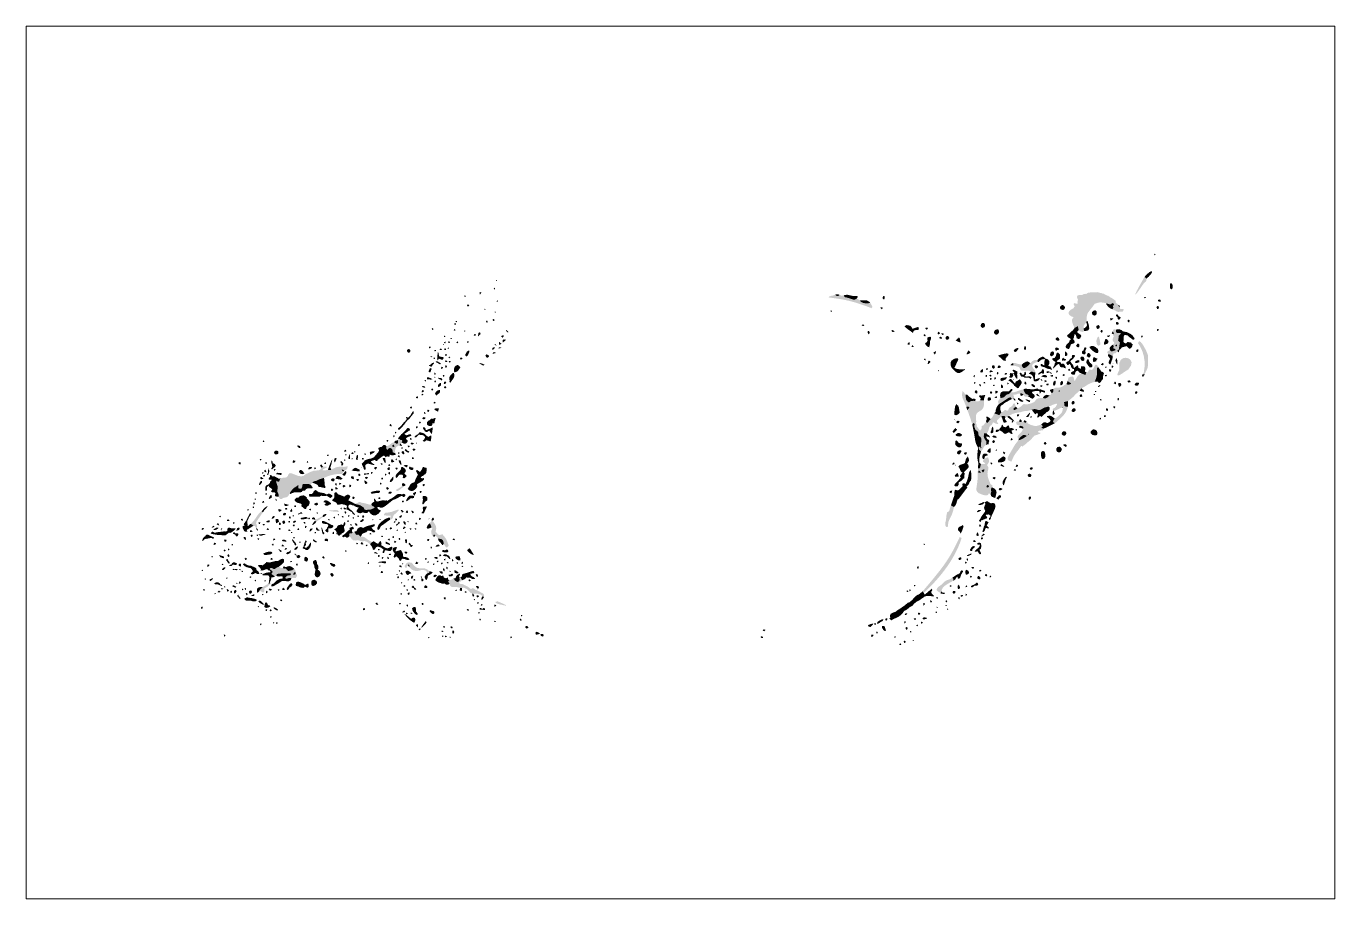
# Paper-space layout 'Layout1' of a CAD drawing. Header units: millimetres. Extents: x 0 to 254, y 0 to 169.
# The model-space entities are those that its viewports show. They can reach past a viewport. Long polylines and large blocks are cut down to what shows.
import ezdxf

# ---------------------------------------------------------------- set-up
doc = ezdxf.new("R2010")
doc.units = ezdxf.units.MM

msp = doc.modelspace()

# ---------------------------------------------------------------- hatches: boundary and pattern name
at = {"true_color": 0x080808, "transparency": 33554687}
h = msp.add_hatch(color=18, dxfattribs=at)
edge = h.paths.add_edge_path(flags=0)
edge.add_spline(control_points=[(1514.63, 124.98), (1514.34, 124.68), (1514.28, 125.18), (1514.46, 125.18), (1514.48, 125.18), (1514.46, 125.18), (1514.63, 124.98)], knot_values=[0, 0, 0, 0, 1, 1, 1, 2, 2, 2, 2], degree=3, periodic=1)
h = msp.add_hatch(color=18, dxfattribs=at)
edge = h.paths.add_edge_path(flags=0)
edge.add_spline(control_points=[(1386.58, 119.99), (1386.73, 120.14), (1386.72, 120.14), (1386.73, 120.14), (1386.92, 120.15), (1386.8, 119.71), (1386.58, 119.99)], knot_values=[0, 0, 0, 0, 1, 1, 1, 2, 2, 2, 2], degree=3, periodic=1)
h = msp.add_hatch(color=18, dxfattribs=at)
edge = h.paths.add_edge_path(flags=0)
edge.add_spline(control_points=[(1512.46, 120.69), (1512.88, 120.41), (1512.77, 120.34), (1512.81, 120.32), (1512.89, 119.66), (1512.57, 119.81), (1512.2, 119.28), (1508.64, 114.07), (1512.4, 120.6), (1512.46, 120.69)], knot_values=[0, 0, 0, 0, 1, 1, 1, 2, 2, 2, 3, 3, 3, 3], degree=3, periodic=1)
h = msp.add_hatch(color=18, dxfattribs=at)
edge = h.paths.add_edge_path(flags=0)
edge.add_spline(control_points=[(1512.46, 120.69), (1512.55, 120.8), (1513.3, 121.71), (1513.8, 121.8), (1513.94, 121.82), (1514.2, 121.52), (1512.81, 120.32), (1512.77, 120.34), (1512.88, 120.41), (1512.46, 120.69)], knot_values=[0, 0, 0, 0, 1, 1, 1, 2, 2, 2, 3, 3, 3, 3], degree=3, periodic=1)
h = msp.add_hatch(color=18, dxfattribs=at)
edge = h.paths.add_edge_path(flags=0)
edge.add_spline(control_points=[(1517.38, 118.66), (1517.39, 119.35), (1517.42, 119.38), (1517.47, 119.42), (1517.78, 119.66), (1517.93, 119.05), (1517.94, 119.01), (1518.11, 118.32), (1517.47, 117.95), (1517.38, 118.66)], knot_values=[0, 0, 0, 0, 1, 1, 1, 2, 2, 2, 3, 3, 3, 3], degree=3, periodic=1)
h = msp.add_hatch(color=18, dxfattribs=at)
edge = h.paths.add_edge_path(flags=0)
edge.add_spline(control_points=[(1380.75, 116.98), (1380.62, 116.59), (1380.26, 116.99), (1380.5, 117.11), (1380.52, 117.12), (1380.5, 117.11), (1380.75, 116.98)], knot_values=[0, 0, 0, 0, 1, 1, 1, 2, 2, 2, 2], degree=3, periodic=1)
h = msp.add_hatch(color=18, dxfattribs=at)
edge = h.paths.add_edge_path(flags=0)
edge.add_spline(control_points=[(1383.75, 117.65), (1383.74, 117.63), (1383.28, 116.79), (1383.42, 117.67), (1383.45, 117.87), (1383.52, 117.74), (1383.75, 117.65)], knot_values=[0, 0, 0, 0, 1, 1, 1, 2, 2, 2, 2], degree=3, periodic=1)
h = msp.add_hatch(color=18, dxfattribs=at)
edge = h.paths.add_edge_path(flags=0)
edge.add_spline(control_points=[(1386.13, 118.47), (1386.38, 118.58), (1386.36, 118.59), (1386.38, 118.58), (1386.42, 118.57), (1386.45, 117.81), (1386.13, 118.47)], knot_values=[0, 0, 0, 0, 1, 1, 1, 2, 2, 2, 2], degree=3, periodic=1)
h = msp.add_hatch(color=18, dxfattribs=at)
edge = h.paths.add_edge_path(flags=0)
edge.add_spline(control_points=[(1452.39, 117.23), (1452.83, 116.91), (1452.87, 116.87), (1453.31, 117.19), (1453.7, 116.98), (1453.69, 117.06), (1454.11, 117.13), (1454.18, 116.9), (1454.13, 116.85), (1454.35, 116.76), (1454.35, 116.76), (1454.62, 116.7), (1454.62, 116.7), (1455.93, 116.39), (1456, 116.04), (1456.64, 116.52), (1456.92, 116.32), (1456.9, 116.33), (1457.2, 116.16), (1457.55, 115.39), (1458.94, 115.55), (1459.21, 115.67), (1459.38, 115.47), (1459.35, 115.47), (1459.61, 114.99), (1459.61, 114.99), (1459.62, 114.83), (1459.62, 114.83), (1459.62, 114.83), (1459.49, 114.62), (1459.49, 114.62), (1455.15, 116.34), (1453.32, 116.38), (1451.12, 116.72), (1451.12, 116.72), (1451.28, 116.9), (1451.28, 116.9), (1451.28, 116.9), (1451.45, 116.93), (1451.45, 116.93), (1451.45, 116.93), (1451.61, 117.03), (1451.61, 117.03), (1451.61, 117.03), (1451.78, 117.02), (1451.78, 117.02), (1452.34, 117.21), (1452.34, 117.21), (1452.39, 117.23)], knot_values=[0, 0, 0, 0, 1, 1, 1, 2, 2, 2, 3, 3, 3, 4, 4, 4, 5, 5, 5, 6, 6, 6, 7, 7, 7, 8, 8, 8, 9, 9, 9, 10, 10, 10, 11, 11, 11, 12, 12, 12, 13, 13, 13, 14, 14, 14, 15, 15, 15, 16, 16, 16, 16], degree=3, periodic=1)
h = msp.add_hatch(color=18, dxfattribs=at)
edge = h.paths.add_edge_path(flags=0)
edge.add_spline(control_points=[(1452.39, 117.23), (1452.98, 117.41), (1452.97, 117.33), (1453.31, 117.19), (1452.87, 116.87), (1452.83, 116.91), (1452.39, 117.23)], knot_values=[0, 0, 0, 0, 1, 1, 1, 2, 2, 2, 2], degree=3, periodic=1)
h = msp.add_hatch(color=18, dxfattribs=at)
edge = h.paths.add_edge_path(flags=0)
edge.add_spline(control_points=[(1454.11, 117.13), (1455.22, 117.44), (1455.21, 116.9), (1456.38, 117.01), (1456.81, 117.04), (1456.87, 116.88), (1456.64, 116.52), (1456, 116.04), (1455.93, 116.39), (1454.62, 116.7), (1454.62, 116.7), (1454.35, 116.76), (1454.35, 116.76), (1454.13, 116.85), (1454.18, 116.9), (1454.11, 117.13)], knot_values=[0, 0, 0, 0, 1, 1, 1, 2, 2, 2, 3, 3, 3, 4, 4, 4, 5, 5, 5, 5], degree=3, periodic=1)
h = msp.add_hatch(color=18, dxfattribs=at)
edge = h.paths.add_edge_path(flags=0)
edge.add_spline(control_points=[(1461.61, 116.66), (1461.78, 116.94), (1461.73, 117.13), (1461.96, 116.97), (1462.23, 116.77), (1461.85, 115.78), (1461.61, 116.66)], knot_values=[0, 0, 0, 0, 1, 1, 1, 2, 2, 2, 2], degree=3, periodic=1)
h = msp.add_hatch(color=18, dxfattribs=at)
edge = h.paths.add_edge_path(flags=0)
edge.add_spline(control_points=[(1500.98, 116.47), (1502.26, 116.87), (1504.02, 116.47), (1502.68, 115.82), (1502.68, 115.82), (1502.6, 115.66), (1502.6, 115.66), (1502.6, 115.66), (1502.79, 115.48), (1502.79, 115.48), (1501.66, 113.77), (1501.14, 113.93), (1501.25, 112.17), (1501.25, 112.17), (1501.18, 111.84), (1501.18, 111.84), (1500.72, 111.32), (1500.55, 111.36), (1500.64, 110.66), (1500.64, 110.66), (1500.75, 110.19), (1500.75, 110.19), (1500.35, 109.7), (1499.75, 110.32), (1499.69, 110.38), (1499.69, 110.38), (1499.5, 111.16), (1499.5, 111.16), (1499.43, 112.08), (1499.26, 112.16), (1499.89, 112.83), (1500.01, 113.01), (1499.99, 113), (1500.12, 113.16), (1500.93, 114.2), (1499.66, 112.93), (1498.67, 112.88), (1497.38, 113.3), (1497.44, 114.05), (1498.68, 114.61), (1499.25, 114.71), (1499.23, 114.55), (1499.82, 114.65), (1500.6, 114.79), (1500.09, 115.24), (1500.55, 115.88), (1500.55, 115.88), (1500.98, 116.47), (1500.98, 116.47)], knot_values=[0, 0, 0, 0, 1, 1, 1, 2, 2, 2, 3, 3, 3, 4, 4, 4, 5, 5, 5, 6, 6, 6, 7, 7, 7, 8, 8, 8, 9, 9, 9, 10, 10, 10, 11, 11, 11, 12, 12, 12, 13, 13, 13, 14, 14, 14, 15, 15, 15, 16, 16, 16, 16], degree=3, periodic=1)
h = msp.add_hatch(color=18, dxfattribs=at)
edge = h.paths.add_edge_path(flags=0)
edge.add_spline(control_points=[(1500.98, 116.47), (1500.98, 116.47), (1500.55, 115.88), (1500.55, 115.88), (1500.09, 115.24), (1500.6, 114.79), (1499.82, 114.65), (1499.23, 114.55), (1499.25, 114.71), (1498.68, 114.61), (1498.68, 114.61), (1498.83, 114.87), (1498.83, 114.87), (1498.83, 114.87), (1498.91, 114.99), (1498.91, 114.99), (1498.66, 115.39), (1498.68, 115.42), (1498.7, 115.46), (1498.92, 115.83), (1499.04, 115.38), (1499.46, 115.49), (1499.46, 115.49), (1499.51, 115.66), (1499.51, 115.66), (1499.51, 115.66), (1499.44, 115.82), (1499.44, 115.82), (1499.44, 115.82), (1499.53, 116.16), (1499.53, 116.16), (1499.53, 116.16), (1499.52, 116.32), (1499.52, 116.32), (1499.1, 117.07), (1499.45, 117.27), (1500.31, 117.18), (1500.31, 117.18), (1500.47, 117.25), (1500.47, 117.25), (1500.47, 117.25), (1500.64, 117.33), (1500.64, 117.33), (1500.64, 117.33), (1500.8, 117.39), (1500.8, 117.39), (1500.8, 117.39), (1500.97, 117.42), (1500.97, 117.42), (1500.97, 117.42), (1501.13, 117.37), (1501.13, 117.37), (1501.13, 117.37), (1501.29, 117.46), (1501.29, 117.46), (1501.29, 117.46), (1501.46, 117.6), (1501.46, 117.6), (1501.46, 117.6), (1501.62, 117.62), (1501.62, 117.62), (1501.62, 117.62), (1501.79, 117.65), (1501.79, 117.65), (1501.79, 117.65), (1501.95, 117.68), (1501.95, 117.68), (1501.95, 117.68), (1502.12, 117.71), (1502.12, 117.71), (1502.12, 117.71), (1502.28, 117.72), (1502.28, 117.72), (1502.28, 117.72), (1502.94, 117.72), (1502.94, 117.72), (1502.94, 117.72), (1503.1, 117.72), (1503.1, 117.72), (1503.1, 117.72), (1503.27, 117.74), (1503.27, 117.74), (1503.27, 117.74), (1503.43, 117.72), (1503.43, 117.72), (1503.43, 117.72), (1503.6, 117.66), (1503.6, 117.66), (1503.6, 117.66), (1503.76, 117.61), (1503.76, 117.61), (1503.76, 117.61), (1503.93, 117.58), (1503.93, 117.58), (1503.93, 117.58), (1504.09, 117.55), (1504.09, 117.55), (1504.09, 117.55), (1504.26, 117.48), (1504.26, 117.48), (1504.26, 117.48), (1504.42, 117.43), (1504.42, 117.43), (1504.42, 117.43), (1504.58, 117.41), (1504.58, 117.41), (1504.58, 117.41), (1504.71, 117.32), (1504.71, 117.32), (1504.71, 117.32), (1504.91, 117.22), (1504.91, 117.22), (1504.91, 117.22), (1505.08, 117.12), (1505.08, 117.12), (1505.08, 117.12), (1505.24, 117.07), (1505.24, 117.07), (1505.24, 117.07), (1505.41, 117.03), (1505.41, 117.03), (1505.41, 117.03), (1505.57, 116.93), (1505.57, 116.93), (1505.57, 116.93), (1505.68, 116.82), (1505.68, 116.82), (1505.68, 116.82), (1505.9, 116.68), (1505.9, 116.68), (1505.9, 116.68), (1506.07, 116.61), (1506.07, 116.61), (1506.07, 116.61), (1506.22, 116.49), (1506.22, 116.49), (1506.22, 116.49), (1506.39, 116.41), (1506.39, 116.41), (1506.39, 116.41), (1506.5, 116.32), (1506.5, 116.32), (1506.5, 116.32), (1506.72, 116.16), (1506.72, 116.16), (1506.72, 116.16), (1506.89, 116), (1506.89, 116), (1506.89, 116), (1506.84, 115.76), (1506.84, 115.76), (1504.67, 116.32), (1504.67, 117.38), (1501.63, 117.14), (1501.57, 117.14), (1501.65, 116.98), (1500.97, 116.79), (1500.94, 116.78), (1500.97, 116.79), (1500.98, 116.47)], knot_values=[0, 0, 0, 0, 1, 1, 1, 2, 2, 2, 3, 3, 3, 4, 4, 4, 5, 5, 5, 6, 6, 6, 7, 7, 7, 8, 8, 8, 9, 9, 9, 10, 10, 10, 11, 11, 11, 12, 12, 12, 13, 13, 13, 14, 14, 14, 15, 15, 15, 16, 16, 16, 17, 17, 17, 18, 18, 18, 19, 19, 19, 20, 20, 20, 21, 21, 21, 22, 22, 22, 23, 23, 23, 24, 24, 24, 25, 25, 25, 26, 26, 26, 27, 27, 27, 28, 28, 28, 29, 29, 29, 30, 30, 30, 31, 31, 31, 32, 32, 32, 33, 33, 33, 34, 34, 34, 35, 35, 35, 36, 36, 36, 37, 37, 37, 38, 38, 38, 39, 39, 39, 40, 40, 40, 41, 41, 41, 42, 42, 42, 43, 43, 43, 44, 44, 44, 45, 45, 45, 46, 46, 46, 47, 47, 47, 48, 48, 48, 49, 49, 49, 50, 50, 50, 51, 51, 51, 52, 52, 52, 53, 53, 53, 53], degree=3, periodic=1)
h = msp.add_hatch(color=18, dxfattribs=at)
edge = h.paths.add_edge_path(flags=0)
edge.add_spline(control_points=[(1500.98, 116.47), (1500.97, 116.79), (1500.94, 116.78), (1500.97, 116.79), (1501.65, 116.98), (1501.57, 117.14), (1501.63, 117.14), (1504.67, 117.38), (1504.67, 116.32), (1506.84, 115.76), (1506.84, 115.76), (1507.35, 115.29), (1507.35, 115.29), (1507.39, 114.99), (1507.6, 114.8), (1507.63, 114.76), (1507.7, 114.61), (1507.7, 114.65), (1507.76, 114.49), (1507.79, 114.39), (1508.9, 114.71), (1508.21, 113.98), (1507.42, 114), (1507.34, 113.69), (1506.75, 114.19), (1506.75, 114.19), (1506.22, 114.41), (1506.22, 114.41), (1506.48, 114.7), (1506.4, 114.72), (1506.31, 115.08), (1506.55, 115.28), (1506.62, 115.33), (1506.39, 115.56), (1506.39, 115.56), (1506.23, 115.62), (1506.23, 115.62), (1505.95, 115.4), (1505.98, 115.36), (1505.61, 115.38), (1505.61, 115.38), (1505.06, 115.59), (1505.06, 115.59), (1503.55, 115.91), (1503.45, 115.66), (1502.79, 115.48), (1502.79, 115.48), (1502.6, 115.66), (1502.6, 115.66), (1502.6, 115.66), (1502.68, 115.82), (1502.68, 115.82), (1504.02, 116.47), (1502.26, 116.87), (1500.98, 116.47)], knot_values=[0, 0, 0, 0, 1, 1, 1, 2, 2, 2, 3, 3, 3, 4, 4, 4, 5, 5, 5, 6, 6, 6, 7, 7, 7, 8, 8, 8, 9, 9, 9, 10, 10, 10, 11, 11, 11, 12, 12, 12, 13, 13, 13, 14, 14, 14, 15, 15, 15, 16, 16, 16, 17, 17, 17, 18, 18, 18, 18], degree=3, periodic=1)
h = msp.add_hatch(color=18, dxfattribs=at)
edge = h.paths.add_edge_path(flags=0)
edge.add_spline(control_points=[(1512.49, 116.52), (1512.37, 116.79), (1512.36, 116.77), (1512.37, 116.79), (1512.39, 116.83), (1513.21, 116.91), (1512.49, 116.52)], knot_values=[0, 0, 0, 0, 1, 1, 1, 2, 2, 2, 2], degree=3, periodic=1)
h = msp.add_hatch(color=18, dxfattribs=at)
edge = h.paths.add_edge_path(flags=0)
edge.add_spline(control_points=[(1381.14, 115.43), (1381.33, 115.19), (1381.52, 115.17), (1381.29, 115.01), (1381.26, 114.99), (1380.65, 114.8), (1381.14, 115.43)], knot_values=[0, 0, 0, 0, 1, 1, 1, 2, 2, 2, 2], degree=3, periodic=1)
h = msp.add_hatch(color=18, dxfattribs=at)
edge = h.paths.add_edge_path(flags=0)
edge.add_spline(control_points=[(1384.31, 114.33), (1384.42, 114.52), (1384.4, 114.51), (1384.42, 114.52), (1384.5, 114.53), (1384.72, 114.09), (1384.31, 114.33)], knot_values=[0, 0, 0, 0, 1, 1, 1, 2, 2, 2, 2], degree=3, periodic=1)
h = msp.add_hatch(color=18, dxfattribs=at)
edge = h.paths.add_edge_path(flags=0)
edge.add_spline(control_points=[(1386.9, 116.15), (1387.17, 115.89), (1386.67, 115.75), (1386.69, 116), (1386.69, 116.02), (1386.69, 116), (1386.9, 116.15)], knot_values=[0, 0, 0, 0, 1, 1, 1, 2, 2, 2, 2], degree=3, periodic=1)
h = msp.add_hatch(color=18, dxfattribs=at)
edge = h.paths.add_edge_path(flags=0)
edge.add_spline(control_points=[(1457.2, 116.16), (1458.43, 116.12), (1458.62, 116.33), (1459.21, 115.67), (1458.94, 115.55), (1457.55, 115.39), (1457.2, 116.16)], knot_values=[0, 0, 0, 0, 1, 1, 1, 2, 2, 2, 2], degree=3, periodic=1)
h = msp.add_hatch(color=18, dxfattribs=at)
edge = h.paths.add_edge_path(flags=0)
edge.add_spline(control_points=[(1461.17, 114.8), (1462.01, 114.93), (1461.53, 114.42), (1461.48, 114.43), (1461.44, 114.43), (1461.35, 114.44), (1461.17, 114.8)], knot_values=[0, 0, 0, 0, 1, 1, 1, 2, 2, 2, 2], degree=3, periodic=1)
h = msp.add_hatch(color=18, dxfattribs=at)
edge = h.paths.add_edge_path(flags=0)
edge.add_spline(control_points=[(1496.53, 115.26), (1496.59, 115.24), (1497.23, 115), (1496.97, 114.52), (1496.62, 113.84), (1495.36, 114.78), (1496.53, 115.26)], knot_values=[0, 0, 0, 0, 1, 1, 1, 2, 2, 2, 2], degree=3, periodic=1)
h = msp.add_hatch(color=18, dxfattribs=at)
edge = h.paths.add_edge_path(flags=0)
edge.add_spline(control_points=[(1502.42, 113.3), (1502.38, 113.36), (1501.98, 113.89), (1502.61, 114.16), (1503.49, 114.53), (1503.37, 112.72), (1502.42, 113.3)], knot_values=[0, 0, 0, 0, 1, 1, 1, 2, 2, 2, 2], degree=3, periodic=1)
h = msp.add_hatch(color=18, dxfattribs=at)
edge = h.paths.add_edge_path(flags=0)
edge.add_spline(control_points=[(1505.06, 115.59), (1505.06, 115.59), (1505.61, 115.38), (1505.61, 115.38), (1505.93, 115.13), (1505.89, 115), (1506.31, 115.08), (1506.4, 114.72), (1506.48, 114.7), (1506.22, 114.41), (1505.53, 114.72), (1505.58, 114.75), (1505.08, 115.3), (1505.08, 115.3), (1505.06, 115.59), (1505.06, 115.59)], knot_values=[0, 0, 0, 0, 1, 1, 1, 2, 2, 2, 3, 3, 3, 4, 4, 4, 5, 5, 5, 5], degree=3, periodic=1)
h = msp.add_hatch(color=18, dxfattribs=at)
edge = h.paths.add_edge_path(flags=0)
edge.add_spline(control_points=[(1505.61, 115.38), (1505.98, 115.36), (1505.95, 115.4), (1506.23, 115.62), (1506.23, 115.62), (1506.39, 115.56), (1506.39, 115.56), (1506.62, 115.33), (1506.55, 115.28), (1506.31, 115.08), (1505.89, 115), (1505.93, 115.13), (1505.61, 115.38)], knot_values=[0, 0, 0, 0, 1, 1, 1, 2, 2, 2, 3, 3, 3, 4, 4, 4, 4], degree=3, periodic=1)
h = msp.add_hatch(color=18, dxfattribs=at)
edge = h.paths.add_edge_path(flags=0)
edge.add_spline(control_points=[(1507.35, 115.29), (1507.64, 115.11), (1507.65, 115.1), (1507.63, 114.76), (1507.6, 114.8), (1507.39, 114.99), (1507.35, 115.29)], knot_values=[0, 0, 0, 0, 1, 1, 1, 2, 2, 2, 2], degree=3, periodic=1)
h = msp.add_hatch(color=18, dxfattribs=at)
edge = h.paths.add_edge_path(flags=0)
edge.add_spline(control_points=[(1514.76, 114.83), (1514.99, 115.07), (1515.02, 115.19), (1515.23, 114.95), (1515.39, 114.76), (1514.97, 113.91), (1514.76, 114.83)], knot_values=[0, 0, 0, 0, 1, 1, 1, 2, 2, 2, 2], degree=3, periodic=1)
h = msp.add_hatch(color=18, dxfattribs=at)
edge = h.paths.add_edge_path(flags=0)
edge.add_spline(control_points=[(1515.44, 116.32), (1516.11, 115.84), (1515.18, 115.71), (1515.11, 115.99), (1515.05, 116.29), (1515.15, 116.25), (1515.44, 116.32)], knot_values=[0, 0, 0, 0, 1, 1, 1, 2, 2, 2, 2], degree=3, periodic=1)
h = msp.add_hatch(color=18, dxfattribs=at)
edge = h.paths.add_edge_path(flags=0)
edge.add_spline(control_points=[(1378.98, 111.89), (1378.79, 111.96), (1378.77, 111.93), (1378.75, 112.01), (1378.69, 112.21), (1379.18, 112.26), (1378.98, 111.89)], knot_values=[0, 0, 0, 0, 1, 1, 1, 2, 2, 2, 2], degree=3, periodic=1)
h = msp.add_hatch(color=18, dxfattribs=at)
edge = h.paths.add_edge_path(flags=0)
edge.add_spline(control_points=[(1384.63, 112), (1384.76, 112.2), (1384.75, 112.31), (1384.92, 112.16), (1384.94, 112.15), (1385.08, 111.45), (1384.63, 112)], knot_values=[0, 0, 0, 0, 1, 1, 1, 2, 2, 2, 2], degree=3, periodic=1)
h = msp.add_hatch(color=18, dxfattribs=at)
edge = h.paths.add_edge_path(flags=0)
edge.add_spline(control_points=[(1386.35, 112.32), (1386.04, 111.77), (1385.79, 112.51), (1386.06, 112.55), (1386.09, 112.55), (1386.06, 112.55), (1386.35, 112.32)], knot_values=[0, 0, 0, 0, 1, 1, 1, 2, 2, 2, 2], degree=3, periodic=1)
h = msp.add_hatch(color=18, dxfattribs=at)
edge = h.paths.add_edge_path(flags=0)
edge.add_spline(control_points=[(1386.55, 113.96), (1386.59, 113.46), (1386.26, 113.86), (1386.32, 113.92), (1386.33, 113.94), (1386.32, 113.92), (1386.55, 113.96)], knot_values=[0, 0, 0, 0, 1, 1, 1, 2, 2, 2, 2], degree=3, periodic=1)
h = msp.add_hatch(color=18, dxfattribs=at)
edge = h.paths.add_edge_path(flags=0)
edge.add_spline(control_points=[(1451.46, 114.15), (1451.72, 114.16), (1451.9, 114.23), (1451.77, 114), (1451.63, 113.76), (1451.59, 113.92), (1451.46, 114.15)], knot_values=[0, 0, 0, 0, 1, 1, 1, 2, 2, 2, 2], degree=3, periodic=1)
h = msp.add_hatch(color=18, dxfattribs=at)
edge = h.paths.add_edge_path(flags=0)
edge.add_spline(control_points=[(1481.06, 110.78), (1480.13, 111.07), (1481.09, 112.36), (1481.5, 111.47), (1481.72, 111.01), (1481.12, 110.8), (1481.06, 110.78)], knot_values=[0, 0, 0, 0, 1, 1, 1, 2, 2, 2, 2], degree=3, periodic=1)
h = msp.add_hatch(color=18, dxfattribs=at)
edge = h.paths.add_edge_path(flags=0)
edge.add_spline(control_points=[(1498.67, 112.88), (1499.66, 112.93), (1500.93, 114.2), (1500.12, 113.16), (1499.99, 113), (1500.01, 113.01), (1499.89, 112.83), (1499.26, 112.16), (1499.43, 112.08), (1499.5, 111.16), (1499.4, 111.08), (1499.41, 111.09), (1498.88, 110.78), (1498.08, 112.37), (1498.46, 112.59), (1498.59, 112.66), (1498.59, 112.66), (1498.67, 112.88), (1498.67, 112.88)], knot_values=[0, 0, 0, 0, 1, 1, 1, 2, 2, 2, 3, 3, 3, 4, 4, 4, 5, 5, 5, 6, 6, 6, 6], degree=3, periodic=1)
h = msp.add_hatch(color=18, dxfattribs=at)
edge = h.paths.add_edge_path(flags=0)
edge.add_spline(control_points=[(1501.25, 112.17), (1501.25, 112.17), (1501.48, 111.99), (1501.48, 111.99), (1501.48, 111.99), (1501.51, 111.83), (1501.51, 111.83), (1501.51, 111.83), (1501.55, 111.66), (1501.55, 111.66), (1501.55, 111.66), (1501.6, 111.49), (1501.6, 111.49), (1501.6, 111.49), (1501.65, 111.33), (1501.65, 111.33), (1501.96, 110.18), (1501.47, 110.26), (1500.75, 110.19), (1500.75, 110.19), (1500.64, 110.66), (1500.64, 110.66), (1501.31, 111.05), (1501.42, 111.11), (1501.18, 111.84), (1501.18, 111.84), (1501.25, 112.17), (1501.25, 112.17)], knot_values=[0, 0, 0, 0, 1, 1, 1, 2, 2, 2, 3, 3, 3, 4, 4, 4, 5, 5, 5, 6, 6, 6, 7, 7, 7, 8, 8, 8, 9, 9, 9, 9], degree=3, periodic=1)
h = msp.add_hatch(color=18, dxfattribs=at)
edge = h.paths.add_edge_path(flags=0)
edge.add_spline(control_points=[(1505.77, 112.68), (1505.77, 112.68), (1506.39, 112.62), (1506.39, 112.62), (1506.28, 112.54), (1505.75, 111.77), (1505.77, 112.68)], knot_values=[0, 0, 0, 0, 1, 1, 1, 2, 2, 2, 2], degree=3, periodic=1)
h = msp.add_hatch(color=18, dxfattribs=at)
edge = h.paths.add_edge_path(flags=0)
edge.add_spline(control_points=[(1507.44, 113.07), (1507.44, 113.07), (1507.25, 112.82), (1507.25, 112.82), (1507.21, 112.86), (1506.53, 113.38), (1507.19, 113.47), (1507.19, 113.47), (1507.19, 113.47), (1507.44, 113.07)], knot_values=[0, 0, 0, 0, 1, 1, 1, 2, 2, 2, 3, 3, 3, 3], degree=3, periodic=1)
h = msp.add_hatch(color=18, dxfattribs=at)
edge = h.paths.add_edge_path(flags=0)
edge.add_spline(control_points=[(1507.01, 111.45), (1506.99, 111.49), (1506.75, 111.88), (1507.06, 111.95), (1507.58, 112.07), (1507.62, 111.1), (1507.01, 111.45)], knot_values=[0, 0, 0, 0, 1, 1, 1, 2, 2, 2, 2], degree=3, periodic=1)
h = msp.add_hatch(color=18, dxfattribs=at)
edge = h.paths.add_edge_path(flags=0)
edge.add_spline(control_points=[(1507.44, 113.07), (1507.86, 112.82), (1507.86, 112.82), (1507.86, 112.82), (1507.72, 112.55), (1507.76, 112.55), (1507.51, 112.37), (1507.51, 112.37), (1507.26, 112.51), (1507.26, 112.51), (1507.26, 112.51), (1507.25, 112.82), (1507.25, 112.82), (1507.25, 112.82), (1507.44, 113.07), (1507.44, 113.07)], knot_values=[0, 0, 0, 0, 1, 1, 1, 2, 2, 2, 3, 3, 3, 4, 4, 4, 5, 5, 5, 5], degree=3, periodic=1)
h = msp.add_hatch(color=18, dxfattribs=at)
edge = h.paths.add_edge_path(flags=0)
edge.add_spline(control_points=[(1509.13, 112.17), (1509.32, 112.36), (1509.31, 112.52), (1509.52, 112.33), (1509.7, 112.18), (1509.42, 111.42), (1509.13, 112.17)], knot_values=[0, 0, 0, 0, 1, 1, 1, 2, 2, 2, 2], degree=3, periodic=1)
h = msp.add_hatch(color=18, dxfattribs=at)
edge = h.paths.add_edge_path(flags=0)
edge.add_spline(control_points=[(1374.09, 110.65), (1374.09, 110.65), (1374.37, 110.78), (1374.37, 110.78), (1374.4, 110.77), (1374.5, 109.88), (1374.09, 110.65)], knot_values=[0, 0, 0, 0, 1, 1, 1, 2, 2, 2, 2], degree=3, periodic=1)
h = msp.add_hatch(color=18, dxfattribs=at)
edge = h.paths.add_edge_path(flags=0)
edge.add_spline(control_points=[(1376.69, 109.31), (1376.93, 109.05), (1376.45, 108.9), (1376.47, 109.18), (1376.48, 109.2), (1376.47, 109.18), (1376.69, 109.31)], knot_values=[0, 0, 0, 0, 1, 1, 1, 2, 2, 2, 2], degree=3, periodic=1)
h = msp.add_hatch(color=18, dxfattribs=at)
edge = h.paths.add_edge_path(flags=0)
edge.add_spline(control_points=[(1378.38, 110.34), (1378.52, 110.59), (1378.5, 110.58), (1378.52, 110.59), (1378.55, 110.61), (1379.11, 109.99), (1378.38, 110.34)], knot_values=[0, 0, 0, 0, 1, 1, 1, 2, 2, 2, 2], degree=3, periodic=1)
h = msp.add_hatch(color=18, dxfattribs=at)
edge = h.paths.add_edge_path(flags=0)
edge.add_spline(control_points=[(1378.84, 111.66), (1378.68, 110.92), (1378.47, 111.63), (1378.52, 111.65), (1378.61, 111.7), (1378.74, 111.61), (1378.84, 111.66)], knot_values=[0, 0, 0, 0, 1, 1, 1, 2, 2, 2, 2], degree=3, periodic=1)
h = msp.add_hatch(color=18, dxfattribs=at)
edge = h.paths.add_edge_path(flags=0)
edge.add_spline(control_points=[(1380.36, 110.28), (1380.61, 110.28), (1380.59, 110.3), (1380.61, 110.28), (1380.79, 110.14), (1380.33, 109.93), (1380.36, 110.28)], knot_values=[0, 0, 0, 0, 1, 1, 1, 2, 2, 2, 2], degree=3, periodic=1)
h = msp.add_hatch(color=18, dxfattribs=at)
edge = h.paths.add_edge_path(flags=0)
edge.add_spline(control_points=[(1382.46, 109.63), (1382.67, 109.5), (1382.78, 109.51), (1382.63, 109.32), (1382.61, 109.3), (1381.91, 109.18), (1382.46, 109.63)], knot_values=[0, 0, 0, 0, 1, 1, 1, 2, 2, 2, 2], degree=3, periodic=1)
h = msp.add_hatch(color=18, dxfattribs=at)
edge = h.paths.add_edge_path(flags=0)
edge.add_spline(control_points=[(1383.11, 109.15), (1383.11, 109.21), (1383.1, 109.84), (1383.3, 109.93), (1383.36, 109.96), (1384.07, 109.78), (1383.11, 109.15)], knot_values=[0, 0, 0, 0, 1, 1, 1, 2, 2, 2, 2], degree=3, periodic=1)
h = msp.add_hatch(color=18, dxfattribs=at)
edge = h.paths.add_edge_path(flags=0)
edge.add_spline(control_points=[(1387.9, 108.87), (1387.09, 109.26), (1388.08, 109.42), (1388.09, 109.35), (1388.1, 109.31), (1388.12, 109.18), (1387.9, 108.87)], knot_values=[0, 0, 0, 0, 1, 1, 1, 2, 2, 2, 2], degree=3, periodic=1)
h = msp.add_hatch(color=18, dxfattribs=at)
edge = h.paths.add_edge_path(flags=0)
edge.add_spline(control_points=[(1388.66, 110.39), (1388.66, 110.39), (1389, 110.02), (1389, 110.02), (1388.87, 109.8), (1388.84, 109.98), (1388.5, 110.24), (1388.5, 110.24), (1388.66, 110.39), (1388.66, 110.39)], knot_values=[0, 0, 0, 0, 1, 1, 1, 2, 2, 2, 3, 3, 3, 3], degree=3, periodic=1)
h = msp.add_hatch(color=18, dxfattribs=at)
edge = h.paths.add_edge_path(flags=0)
edge.add_spline(control_points=[(1457.88, 111.12), (1457.13, 111.36), (1457.9, 111.52), (1457.98, 111.44), (1458.15, 111.29), (1458.02, 111.3), (1457.88, 111.12)], knot_values=[0, 0, 0, 0, 1, 1, 1, 2, 2, 2, 2], degree=3, periodic=1)
h = msp.add_hatch(color=18, dxfattribs=at)
edge = h.paths.add_edge_path(flags=0)
edge.add_spline(control_points=[(1458.87, 109.54), (1458.43, 110.33), (1458.97, 110.18), (1459, 110.15), (1459.38, 109.84), (1458.92, 109.56), (1458.87, 109.54)], knot_values=[0, 0, 0, 0, 1, 1, 1, 2, 2, 2, 2], degree=3, periodic=1)
h = msp.add_hatch(color=18, dxfattribs=at)
edge = h.paths.add_edge_path(flags=0)
edge.add_spline(control_points=[(1463.98, 110.15), (1463.94, 110.12), (1463.51, 109.84), (1463.39, 110.13), (1463.15, 110.71), (1463.94, 110.17), (1463.98, 110.15)], knot_values=[0, 0, 0, 0, 1, 1, 1, 2, 2, 2, 2], degree=3, periodic=1)
h = msp.add_hatch(color=18, dxfattribs=at)
edge = h.paths.add_edge_path(flags=0)
edge.add_spline(control_points=[(1466.25, 111.36), (1467, 111.23), (1467.09, 111.3), (1467.43, 110.62), (1467.43, 110.62), (1467.07, 110.16), (1467.07, 110.16), (1466.41, 110.58), (1466.44, 110.58), (1465.87, 111.09), (1465.87, 111.09), (1466.25, 111.36), (1466.25, 111.36)], knot_values=[0, 0, 0, 0, 1, 1, 1, 2, 2, 2, 3, 3, 3, 4, 4, 4, 4], degree=3, periodic=1)
h = msp.add_hatch(color=18, dxfattribs=at)
edge = h.paths.add_edge_path(flags=0)
edge.add_spline(control_points=[(1468.06, 110.83), (1468.08, 110.59), (1468.06, 110.61), (1468.18, 110.42), (1467.7, 110.27), (1467.61, 110.31), (1467.52, 109.79), (1467.52, 109.79), (1467.07, 110.16), (1467.07, 110.16), (1467.07, 110.16), (1467.43, 110.62), (1467.43, 110.62), (1467.48, 110.63), (1467.46, 110.66), (1468.06, 110.83)], knot_values=[0, 0, 0, 0, 1, 1, 1, 2, 2, 2, 3, 3, 3, 4, 4, 4, 5, 5, 5, 5], degree=3, periodic=1)
h = msp.add_hatch(color=18, dxfattribs=at)
edge = h.paths.add_edge_path(flags=0)
edge.add_spline(control_points=[(1468.06, 110.83), (1468.48, 111), (1468.67, 111.1), (1468.67, 110.66), (1468.68, 110.25), (1468.22, 110.4), (1468.18, 110.42), (1468.06, 110.61), (1468.08, 110.59), (1468.06, 110.83)], knot_values=[0, 0, 0, 0, 1, 1, 1, 2, 2, 2, 3, 3, 3, 3], degree=3, periodic=1)
h = msp.add_hatch(color=18, dxfattribs=at)
edge = h.paths.add_edge_path(flags=0)
edge.add_spline(control_points=[(1470.22, 110.43), (1469.54, 110.67), (1470.2, 111.02), (1470.35, 110.82), (1470.52, 110.62), (1470.37, 110.62), (1470.22, 110.43)], knot_values=[0, 0, 0, 0, 1, 1, 1, 2, 2, 2, 2], degree=3, periodic=1)
h = msp.add_hatch(color=18, dxfattribs=at)
edge = h.paths.add_edge_path(flags=0)
edge.add_spline(control_points=[(1469.85, 109.58), (1470.3, 108.99), (1469.59, 109.16), (1469.58, 109.33), (1469.55, 109.57), (1469.64, 109.49), (1469.85, 109.58)], knot_values=[0, 0, 0, 0, 1, 1, 1, 2, 2, 2, 2], degree=3, periodic=1)
h = msp.add_hatch(color=18, dxfattribs=at)
edge = h.paths.add_edge_path(flags=0)
edge.add_spline(control_points=[(1470.35, 108.33), (1470.35, 108.75), (1470.17, 108.86), (1470.52, 109.01), (1471.1, 109.26), (1471.2, 108.88), (1470.87, 108.33), (1470.87, 108.33), (1470.35, 108.33), (1470.35, 108.33)], knot_values=[0, 0, 0, 0, 1, 1, 1, 2, 2, 2, 3, 3, 3, 3], degree=3, periodic=1)
h = msp.add_hatch(color=18, dxfattribs=at)
edge = h.paths.add_edge_path(flags=0)
edge.add_spline(control_points=[(1472.77, 109.69), (1472.45, 109.51), (1472.26, 109.45), (1472.33, 109.83), (1472.33, 109.87), (1472.49, 110.41), (1472.77, 109.69)], knot_values=[0, 0, 0, 0, 1, 1, 1, 2, 2, 2, 2], degree=3, periodic=1)
h = msp.add_hatch(color=18, dxfattribs=at)
edge = h.paths.add_edge_path(flags=0)
edge.add_spline(control_points=[(1473, 109.71), (1473.62, 109.9), (1473.46, 109.56), (1473.44, 109.52), (1473.28, 109.22), (1473.23, 109.45), (1473, 109.71)], knot_values=[0, 0, 0, 0, 1, 1, 1, 2, 2, 2, 2], degree=3, periodic=1)
h = msp.add_hatch(color=18, dxfattribs=at)
edge = h.paths.add_edge_path(flags=0)
edge.add_spline(control_points=[(1474.59, 108.84), (1474.57, 108.79), (1474.31, 108.34), (1474.01, 108.53), (1473.49, 108.87), (1474.28, 109.76), (1474.59, 108.84)], knot_values=[0, 0, 0, 0, 1, 1, 1, 2, 2, 2, 2], degree=3, periodic=1)
h = msp.add_hatch(color=18, dxfattribs=at)
edge = h.paths.add_edge_path(flags=0)
edge.add_spline(control_points=[(1483.46, 110.39), (1483.84, 110.15), (1484.16, 110), (1484.22, 109.97), (1483.94, 109.04), (1482.79, 109.61), (1483.46, 110.39)], knot_values=[0, 0, 0, 0, 1, 1, 1, 2, 2, 2, 2], degree=3, periodic=1)
h = msp.add_hatch(color=18, dxfattribs=at)
edge = h.paths.add_edge_path(flags=0)
edge.add_spline(control_points=[(1483.46, 110.39), (1484.3, 110.87), (1484.21, 110.13), (1484.22, 109.97), (1484.16, 110), (1483.84, 110.15), (1483.46, 110.39)], knot_values=[0, 0, 0, 0, 1, 1, 1, 2, 2, 2, 2], degree=3, periodic=1)
h = msp.add_hatch(color=18, dxfattribs=at)
edge = h.paths.add_edge_path(flags=0)
edge.add_spline(control_points=[(1498.55, 110.31), (1498.61, 110), (1498.68, 109.57), (1498.69, 109.51), (1498.69, 109.51), (1498.49, 109.35), (1498.49, 109.35), (1498.19, 109.06), (1498.31, 109.03), (1498.34, 108.63), (1498.34, 108.63), (1498.2, 108.61), (1498.2, 108.61), (1497.73, 109), (1497.46, 108.8), (1497.44, 109.4), (1498.11, 109.72), (1497.91, 109.94), (1498.55, 110.31)], knot_values=[0, 0, 0, 0, 1, 1, 1, 2, 2, 2, 3, 3, 3, 4, 4, 4, 5, 5, 5, 6, 6, 6, 6], degree=3, periodic=1)
h = msp.add_hatch(color=18, dxfattribs=at)
edge = h.paths.add_edge_path(flags=0)
edge.add_spline(control_points=[(1498.49, 109.35), (1498.49, 109.35), (1498.8, 109.01), (1498.8, 109.01), (1498.8, 109.01), (1498.61, 108.62), (1498.61, 108.62), (1498.61, 108.62), (1498.34, 108.63), (1498.34, 108.63), (1498.31, 109.03), (1498.19, 109.06), (1498.49, 109.35)], knot_values=[0, 0, 0, 0, 1, 1, 1, 2, 2, 2, 3, 3, 3, 4, 4, 4, 4], degree=3, periodic=1)
h = msp.add_hatch(color=18, dxfattribs=at)
edge = h.paths.add_edge_path(flags=0)
edge.add_spline(control_points=[(1498.69, 109.51), (1498.69, 109.51), (1498.83, 109.52), (1498.83, 109.52), (1498.79, 109.04), (1498.8, 109.05), (1498.8, 109.01), (1498.8, 109.01), (1498.49, 109.35), (1498.49, 109.35), (1498.49, 109.35), (1498.69, 109.51), (1498.69, 109.51)], knot_values=[0, 0, 0, 0, 1, 1, 1, 2, 2, 2, 3, 3, 3, 4, 4, 4, 4], degree=3, periodic=1)
h = msp.add_hatch(color=18, dxfattribs=at)
edge = h.paths.add_edge_path(flags=0)
edge.add_spline(control_points=[(1499.5, 111.16), (1499.5, 111.16), (1499.69, 110.38), (1499.69, 110.38), (1498.82, 109.68), (1500.29, 109.75), (1500.18, 109.16), (1500.04, 108.44), (1499.15, 108.39), (1499.17, 109.33), (1499.18, 109.59), (1499.08, 109.49), (1498.83, 109.52), (1498.83, 109.52), (1498.69, 109.51), (1498.69, 109.51), (1498.68, 109.57), (1498.61, 110), (1498.55, 110.31), (1498.55, 110.31), (1498.88, 110.78), (1498.88, 110.78), (1499.41, 111.09), (1499.4, 111.08), (1499.5, 111.16)], knot_values=[0, 0, 0, 0, 1, 1, 1, 2, 2, 2, 3, 3, 3, 4, 4, 4, 5, 5, 5, 6, 6, 6, 7, 7, 7, 8, 8, 8, 8], degree=3, periodic=1)
h = msp.add_hatch(color=18, dxfattribs=at)
edge = h.paths.add_edge_path(flags=0)
edge.add_spline(control_points=[(1503.12, 111.15), (1503.45, 111.37), (1503.52, 111.48), (1503.75, 111.15), (1503.99, 110.79), (1503.06, 110.1), (1503.12, 111.15)], knot_values=[0, 0, 0, 0, 1, 1, 1, 2, 2, 2, 2], degree=3, periodic=1)
h = msp.add_hatch(color=18, dxfattribs=at)
edge = h.paths.add_edge_path(flags=0)
edge.add_spline(control_points=[(1503.12, 108.33), (1503.62, 110.17), (1503.8, 108.17), (1503.92, 107.66), (1503.95, 107.52), (1503.13, 106.77), (1503.12, 108.33)], knot_values=[0, 0, 0, 0, 1, 1, 1, 2, 2, 2, 2], degree=3, periodic=1)
h = msp.add_hatch(color=18, dxfattribs=at)
edge = h.paths.add_edge_path(flags=0)
edge.add_spline(control_points=[(1503.89, 110.17), (1504.06, 110.36), (1504.04, 110.45), (1504.27, 110.35), (1504.52, 110.23), (1504.12, 109.42), (1503.89, 110.17)], knot_values=[0, 0, 0, 0, 1, 1, 1, 2, 2, 2, 2], degree=3, periodic=1)
h = msp.add_hatch(color=18, dxfattribs=at)
edge = h.paths.add_edge_path(flags=0)
edge.add_spline(control_points=[(1505.78, 109.32), (1505.56, 109.04), (1505.57, 108.98), (1505.47, 109.02), (1504.48, 109.39), (1505.75, 109.32), (1505.78, 109.32)], knot_values=[0, 0, 0, 0, 1, 1, 1, 2, 2, 2, 2], degree=3, periodic=1)
h = msp.add_hatch(color=18, dxfattribs=at)
edge = h.paths.add_edge_path(flags=0)
edge.add_spline(control_points=[(1506.9, 110.46), (1506.91, 109.97), (1506.87, 109.75), (1507.55, 109.82), (1507.75, 109.84), (1507.72, 109.8), (1507.91, 109.71), (1507.91, 109.71), (1507.67, 109.5), (1507.67, 109.5), (1507.27, 109.12), (1507.53, 109.04), (1507.37, 108.5), (1507.28, 108.21), (1507.41, 108.27), (1507.72, 107.98), (1507.54, 107.28), (1507.59, 107.3), (1507.47, 106.6), (1507.27, 106.52), (1507.31, 106.5), (1507.18, 106.33), (1507.18, 106.33), (1506.88, 105.87), (1506.88, 105.87), (1506.39, 105.95), (1506.42, 105.8), (1506.3, 105.32), (1506, 105.46), (1506.06, 105.52), (1505.44, 105.71), (1505.05, 106.12), (1505.26, 106.22), (1505.75, 106.51), (1506.09, 106.09), (1506.16, 106.23), (1506.28, 106.28), (1507.49, 106.57), (1506.37, 106.85), (1506.33, 106.85), (1506.56, 107.22), (1506.57, 107.29), (1506.22, 107.52), (1506.55, 107.82), (1506.71, 107.81), (1506.55, 107.98), (1506.13, 108.43), (1506.24, 108.49), (1506.46, 109.09), (1506.46, 109.09), (1506.38, 109.56), (1506.38, 109.56), (1506.38, 109.56), (1506.51, 109.7), (1506.51, 109.7), (1506.51, 109.7), (1506.47, 109.86), (1506.47, 109.86), (1506.47, 109.86), (1506.28, 110.11), (1506.28, 110.11), (1506.46, 110.54), (1506.49, 110.64), (1506.9, 110.46)], knot_values=[0, 0, 0, 0, 1, 1, 1, 2, 2, 2, 3, 3, 3, 4, 4, 4, 5, 5, 5, 6, 6, 6, 7, 7, 7, 8, 8, 8, 9, 9, 9, 10, 10, 10, 11, 11, 11, 12, 12, 12, 13, 13, 13, 14, 14, 14, 15, 15, 15, 16, 16, 16, 17, 17, 17, 18, 18, 18, 19, 19, 19, 20, 20, 20, 21, 21, 21, 21], degree=3, periodic=1)
h = msp.add_hatch(color=18, dxfattribs=at)
edge = h.paths.add_edge_path(flags=0)
edge.add_spline(control_points=[(1506.28, 110.11), (1506.28, 110.11), (1506.47, 109.86), (1506.47, 109.86), (1506.47, 109.86), (1506.51, 109.7), (1506.51, 109.7), (1506.51, 109.7), (1506.38, 109.56), (1506.38, 109.56), (1506.01, 109.69), (1506.05, 109.8), (1506.28, 110.11)], knot_values=[0, 0, 0, 0, 1, 1, 1, 2, 2, 2, 3, 3, 3, 4, 4, 4, 4], degree=3, periodic=1)
h = msp.add_hatch(color=18, dxfattribs=at)
edge = h.paths.add_edge_path(flags=0)
edge.add_spline(control_points=[(1506.9, 110.46), (1507.54, 110.63), (1507.88, 110.51), (1508.32, 110.11), (1508.32, 110.11), (1508.36, 109.67), (1508.36, 109.67), (1508.11, 109.63), (1508.12, 109.59), (1507.91, 109.71), (1507.72, 109.8), (1507.75, 109.84), (1507.55, 109.82), (1506.87, 109.75), (1506.91, 109.97), (1506.9, 110.46)], knot_values=[0, 0, 0, 0, 1, 1, 1, 2, 2, 2, 3, 3, 3, 4, 4, 4, 5, 5, 5, 5], degree=3, periodic=1)
h = msp.add_hatch(color=18, dxfattribs=at)
edge = h.paths.add_edge_path(flags=0)
edge.add_spline(control_points=[(1507.91, 109.71), (1508.12, 109.59), (1508.11, 109.63), (1508.36, 109.67), (1508.36, 109.67), (1508.69, 109.44), (1508.69, 109.44), (1508.69, 109.44), (1508.49, 109.33), (1508.49, 109.33), (1508.29, 108.75), (1508.47, 108.75), (1508.37, 108.16), (1508.01, 108.17), (1508.01, 108.24), (1507.72, 107.98), (1507.41, 108.27), (1507.28, 108.21), (1507.37, 108.5), (1507.53, 109.04), (1507.27, 109.12), (1507.67, 109.5), (1507.67, 109.5), (1507.91, 109.71), (1507.91, 109.71)], knot_values=[0, 0, 0, 0, 1, 1, 1, 2, 2, 2, 3, 3, 3, 4, 4, 4, 5, 5, 5, 6, 6, 6, 7, 7, 7, 8, 8, 8, 8], degree=3, periodic=1)
h = msp.add_hatch(color=18, dxfattribs=at)
edge = h.paths.add_edge_path(flags=0)
edge.add_spline(control_points=[(1508.32, 110.11), (1508.86, 109.99), (1508.85, 110.08), (1509.36, 109.83), (1509.18, 109.4), (1509.2, 109.41), (1509.18, 109.37), (1508.93, 109.37), (1508.95, 109.37), (1508.69, 109.44), (1508.69, 109.44), (1508.36, 109.67), (1508.36, 109.67), (1508.36, 109.67), (1508.32, 110.11), (1508.32, 110.11)], knot_values=[0, 0, 0, 0, 1, 1, 1, 2, 2, 2, 3, 3, 3, 4, 4, 4, 5, 5, 5, 5], degree=3, periodic=1)
h = msp.add_hatch(color=18, dxfattribs=at)
edge = h.paths.add_edge_path(flags=0)
edge.add_spline(control_points=[(1509.36, 109.83), (1509.36, 109.83), (1509.87, 109.55), (1509.87, 109.55), (1509.62, 109.33), (1509.62, 109.37), (1509.43, 109.06), (1509.43, 109.06), (1509.18, 109.37), (1509.18, 109.37), (1509.2, 109.41), (1509.18, 109.4), (1509.36, 109.83)], knot_values=[0, 0, 0, 0, 1, 1, 1, 2, 2, 2, 3, 3, 3, 4, 4, 4, 4], degree=3, periodic=1)
h = msp.add_hatch(color=18, dxfattribs=at)
edge = h.paths.add_edge_path(flags=0)
edge.add_spline(control_points=[(1509.87, 109.55), (1510.19, 109.31), (1510.17, 109.32), (1510.34, 108.98), (1510.06, 108.97), (1510.12, 108.81), (1509.83, 108.81), (1509.83, 108.81), (1509.43, 109.06), (1509.43, 109.06), (1509.62, 109.37), (1509.62, 109.33), (1509.87, 109.55)], knot_values=[0, 0, 0, 0, 1, 1, 1, 2, 2, 2, 3, 3, 3, 4, 4, 4, 4], degree=3, periodic=1)
h = msp.add_hatch(color=18, dxfattribs=at)
edge = h.paths.add_edge_path(flags=0)
edge.add_spline(control_points=[(1511.85, 109.28), (1512.06, 109.26), (1512.12, 109.33), (1512.15, 109.16), (1512.19, 108.98), (1511.59, 108.7), (1511.85, 109.28)], knot_values=[0, 0, 0, 0, 1, 1, 1, 2, 2, 2, 2], degree=3, periodic=1)
h = msp.add_hatch(color=18, dxfattribs=at)
edge = h.paths.add_edge_path(flags=0)
edge.add_spline(control_points=[(1514.84, 110.47), (1515.07, 110.6), (1515.08, 110.67), (1515.18, 110.57), (1515.37, 110.38), (1514.87, 109.81), (1514.84, 110.47)], knot_values=[0, 0, 0, 0, 1, 1, 1, 2, 2, 2, 2], degree=3, periodic=1)
h = msp.add_hatch(color=18, dxfattribs=at)
edge = h.paths.add_edge_path(flags=0)
edge.add_spline(control_points=[(1370.02, 106.34), (1369.72, 105.48), (1369, 106.34), (1369.48, 106.63), (1369.8, 106.81), (1369.78, 106.63), (1370.02, 106.34)], knot_values=[0, 0, 0, 0, 1, 1, 1, 2, 2, 2, 2], degree=3, periodic=1)
h = msp.add_hatch(color=18, dxfattribs=at)
edge = h.paths.add_edge_path(flags=0)
edge.add_spline(control_points=[(1373.56, 107.17), (1373.81, 107.15), (1373.92, 107.25), (1373.9, 107), (1373.9, 106.97), (1373.61, 106.44), (1373.56, 107.17)], knot_values=[0, 0, 0, 0, 1, 1, 1, 2, 2, 2, 2], degree=3, periodic=1)
h = msp.add_hatch(color=18, dxfattribs=at)
edge = h.paths.add_edge_path(flags=0)
edge.add_spline(control_points=[(1375.88, 106.8), (1376.06, 106.66), (1376.18, 106.68), (1376.04, 106.5), (1376.02, 106.47), (1375.28, 106.37), (1375.88, 106.8)], knot_values=[0, 0, 0, 0, 1, 1, 1, 2, 2, 2, 2], degree=3, periodic=1)
h = msp.add_hatch(color=18, dxfattribs=at)
edge = h.paths.add_edge_path(flags=0)
edge.add_spline(control_points=[(1376.87, 106.49), (1376.19, 106.53), (1376.67, 106.82), (1376.7, 106.82), (1376.94, 106.82), (1376.84, 106.72), (1376.87, 106.49)], knot_values=[0, 0, 0, 0, 1, 1, 1, 2, 2, 2, 2], degree=3, periodic=1)
h = msp.add_hatch(color=18, dxfattribs=at)
edge = h.paths.add_edge_path(flags=0)
edge.add_spline(control_points=[(1376.26, 107.61), (1376.48, 107.59), (1376.46, 107.61), (1376.48, 107.59), (1376.65, 107.46), (1376.24, 107.32), (1376.26, 107.61)], knot_values=[0, 0, 0, 0, 1, 1, 1, 2, 2, 2, 2], degree=3, periodic=1)
h = msp.add_hatch(color=18, dxfattribs=at)
edge = h.paths.add_edge_path(flags=0)
edge.add_spline(control_points=[(1376.47, 108.01), (1377.09, 108.39), (1376.73, 107.8), (1376.7, 107.8), (1376.67, 107.8), (1376.7, 107.8), (1376.47, 108.01)], knot_values=[0, 0, 0, 0, 1, 1, 1, 2, 2, 2, 2], degree=3, periodic=1)
h = msp.add_hatch(color=18, dxfattribs=at)
edge = h.paths.add_edge_path(flags=0)
edge.add_spline(control_points=[(1377.18, 106.83), (1377.6, 107.35), (1377.39, 106.69), (1377.35, 106.69), (1377.34, 106.69), (1377.35, 106.69), (1377.18, 106.83)], knot_values=[0, 0, 0, 0, 1, 1, 1, 2, 2, 2, 2], degree=3, periodic=1)
h = msp.add_hatch(color=18, dxfattribs=at)
edge = h.paths.add_edge_path(flags=0)
edge.add_spline(control_points=[(1377.37, 107.86), (1377.37, 107.86), (1377.34, 108.18), (1377.34, 108.18), (1377.45, 108.29), (1378.05, 107.88), (1377.37, 107.86)], knot_values=[0, 0, 0, 0, 1, 1, 1, 2, 2, 2, 2], degree=3, periodic=1)
h = msp.add_hatch(color=18, dxfattribs=at)
edge = h.paths.add_edge_path(flags=0)
edge.add_spline(control_points=[(1378.01, 108.83), (1378.24, 108.57), (1377.57, 108.52), (1377.76, 108.76), (1377.76, 108.76), (1378.01, 108.83), (1378.01, 108.83)], knot_values=[0, 0, 0, 0, 1, 1, 1, 2, 2, 2, 2], degree=3, periodic=1)
h = msp.add_hatch(color=18, dxfattribs=at)
edge = h.paths.add_edge_path(flags=0)
edge.add_spline(control_points=[(1378.88, 107.99), (1379.17, 108.17), (1379.14, 108.17), (1379.17, 108.17), (1379.42, 108.12), (1379.16, 107.52), (1378.88, 107.99)], knot_values=[0, 0, 0, 0, 1, 1, 1, 2, 2, 2, 2], degree=3, periodic=1)
h = msp.add_hatch(color=18, dxfattribs=at)
edge = h.paths.add_edge_path(flags=0)
edge.add_spline(control_points=[(1380.99, 108.16), (1380.99, 108.16), (1381.29, 108.16), (1381.29, 108.16), (1381.36, 108.04), (1380.92, 107.46), (1380.99, 108.16)], knot_values=[0, 0, 0, 0, 1, 1, 1, 2, 2, 2, 2], degree=3, periodic=1)
h = msp.add_hatch(color=18, dxfattribs=at)
edge = h.paths.add_edge_path(flags=0)
edge.add_spline(control_points=[(1380.95, 106.2), (1380.98, 106.23), (1381.78, 106.8), (1381.29, 105.83), (1381.29, 105.83), (1380.95, 106.2), (1380.95, 106.2)], knot_values=[0, 0, 0, 0, 1, 1, 1, 2, 2, 2, 2], degree=3, periodic=1)
h = msp.add_hatch(color=18, dxfattribs=at)
edge = h.paths.add_edge_path(flags=0)
edge.add_spline(control_points=[(1386.38, 107.06), (1386.38, 107.06), (1386.3, 106.83), (1386.3, 106.83), (1386.3, 106.83), (1385.94, 106.49), (1385.94, 106.49), (1385.73, 106.92), (1385.89, 106.95), (1386.38, 107.06)], knot_values=[0, 0, 0, 0, 1, 1, 1, 2, 2, 2, 3, 3, 3, 3], degree=3, periodic=1)
h = msp.add_hatch(color=18, dxfattribs=at)
edge = h.paths.add_edge_path(flags=0)
edge.add_spline(control_points=[(1386.4, 107.66), (1386.4, 107.66), (1386.57, 107.42), (1386.57, 107.42), (1386.35, 107.47), (1386.21, 107.5), (1386.4, 107.66)], knot_values=[0, 0, 0, 0, 1, 1, 1, 2, 2, 2, 2], degree=3, periodic=1)
for points in [[(1386.4, 107.66), (1386.74, 107.42), (1386.57, 107.42)], [(1491.73, 104.59), (1491.73, 104.49), (1491.63, 104.57)], [(1506.73, 100.38), (1506.92, 100.2), (1506.85, 99.85), (1506.49, 100.06)], [(1486.46, 98.85), (1486.75, 98.56), (1486.44, 98.3), (1486.16, 98.5)], [(1369.28, 93.12), (1369.47, 93.17), (1369.42, 93.01), (1369.4, 92.84), (1369.13, 92.51), (1368.96, 92.68)], [(1368.79, 90.2), (1369.24, 89.92), (1368.93, 89.67), (1368.47, 89.85)], [(1480.19, 90.49), (1480.19, 90.15), (1480.15, 90.24)], [(1364.02, 87.63), (1364.36, 87.68), (1364.37, 87.38), (1364.23, 87.58)], [(1480.57, 87.84), (1480.49, 87.74), (1480.27, 87.66)], [(1343.27, 84.69), (1343.25, 84.54), (1343.12, 84.16), (1343, 84.55)], [(1344.12, 82.67), (1344.49, 82.63), (1344.28, 82.36)], [(1485.51, 81.86), (1485.79, 81.89), (1485.51, 81.34), (1485.38, 81.69)], [(1351.03, 78.7), (1351.18, 78.76), (1350.88, 78.56)], [(1363.68, 75.68), (1363.87, 75.52), (1363.53, 75.14), (1363.53, 75.53)], [(1360.37, 72.13), (1360.81, 71.97), (1360.71, 71.7), (1360.37, 71.48), (1360.27, 71.54), (1360.18, 71.67), (1360.31, 71.85)], [(1480.56, 68.72), (1480.77, 68.55), (1480.76, 68.2), (1480.41, 68.34)], [(1340.8, 63.78), (1341, 63.87), (1341.17, 63.69)], [(1394.78, 51.69), (1395.13, 51.48), (1394.77, 51.29)]]:
    msp.add_hatch(color=18, dxfattribs=at).paths.add_polyline_path(points, flags=0)
h = msp.add_hatch(color=18, dxfattribs=at)
edge = h.paths.add_edge_path(flags=0)
edge.add_spline(control_points=[(1387.06, 106.85), (1387.06, 106.85), (1387.23, 107.06), (1387.23, 107.06), (1388.29, 106.85), (1387.08, 106.84), (1387.06, 106.85)], knot_values=[0, 0, 0, 0, 1, 1, 1, 2, 2, 2, 2], degree=3, periodic=1)
h = msp.add_hatch(color=18, dxfattribs=at)
edge = h.paths.add_edge_path(flags=0)
edge.add_spline(control_points=[(1387.22, 108.11), (1387.56, 107.8), (1387.53, 107.83), (1387.56, 107.8), (1387.63, 107.74), (1387.62, 107.79), (1387.68, 107.74), (1387.65, 107.72), (1387.46, 107.6), (1387.24, 107.48), (1387.13, 107.8), (1387.1, 107.8), (1387.22, 108.11)], knot_values=[0, 0, 0, 0, 1, 1, 1, 2, 2, 2, 3, 3, 3, 4, 4, 4, 4], degree=3, periodic=1)
h = msp.add_hatch(color=18, dxfattribs=at)
edge = h.paths.add_edge_path(flags=0)
edge.add_spline(control_points=[(1388.54, 108.5), (1388.25, 108.2), (1388.25, 108.24), (1387.93, 107.94), (1387.81, 108.36), (1387.79, 108.69), (1388.54, 108.5)], knot_values=[0, 0, 0, 0, 1, 1, 1, 2, 2, 2, 2], degree=3, periodic=1)
h = msp.add_hatch(color=18, dxfattribs=at)
edge = h.paths.add_edge_path(flags=0)
edge.add_spline(control_points=[(1466.85, 107.57), (1466.6, 107.52), (1466.56, 107.44), (1466.47, 107.67), (1466.42, 107.81), (1467.09, 108.44), (1466.85, 107.57)], knot_values=[0, 0, 0, 0, 1, 1, 1, 2, 2, 2, 2], degree=3, periodic=1)
h = msp.add_hatch(color=18, dxfattribs=at)
edge = h.paths.add_edge_path(flags=0)
edge.add_spline(control_points=[(1467.21, 107.14), (1467.43, 107.45), (1467.41, 107.46), (1467.43, 107.45), (1467.46, 107.44), (1468.07, 106.82), (1467.21, 107.14)], knot_values=[0, 0, 0, 0, 1, 1, 1, 2, 2, 2, 2], degree=3, periodic=1)
h = msp.add_hatch(color=18, dxfattribs=at)
edge = h.paths.add_edge_path(flags=0)
edge.add_spline(control_points=[(1470.18, 108.02), (1470.27, 107.57), (1470.31, 107.6), (1470.75, 107.45), (1470.73, 107.31), (1470.71, 107.04), (1470.71, 107.01), (1470.15, 107.26), (1470.13, 107.24), (1469.86, 107.79), (1470.15, 108.01), (1470.15, 108), (1470.18, 108.02)], knot_values=[0, 0, 0, 0, 1, 1, 1, 2, 2, 2, 3, 3, 3, 4, 4, 4, 4], degree=3, periodic=1)
h = msp.add_hatch(color=18, dxfattribs=at)
edge = h.paths.add_edge_path(flags=0)
edge.add_spline(control_points=[(1470.35, 108.33), (1470.35, 108.33), (1470.87, 108.33), (1470.87, 108.33), (1470.72, 107.88), (1471.01, 107.83), (1470.75, 107.45), (1470.31, 107.6), (1470.27, 107.57), (1470.18, 108.02), (1470.18, 108.02), (1470.35, 108.33), (1470.35, 108.33)], knot_values=[0, 0, 0, 0, 1, 1, 1, 2, 2, 2, 3, 3, 3, 4, 4, 4, 4], degree=3, periodic=1)
h = msp.add_hatch(color=18, dxfattribs=at)
edge = h.paths.add_edge_path(flags=0)
edge.add_spline(control_points=[(1471.48, 105.97), (1472.42, 106.78), (1471.8, 105.67), (1471.77, 105.61), (1471.77, 105.61), (1471.48, 105.97), (1471.48, 105.97)], knot_values=[0, 0, 0, 0, 1, 1, 1, 2, 2, 2, 2], degree=3, periodic=1)
h = msp.add_hatch(color=18, dxfattribs=at)
edge = h.paths.add_edge_path(flags=0)
edge.add_spline(control_points=[(1472.69, 108.69), (1472.67, 108.95), (1472.57, 109.03), (1472.84, 109.1), (1472.84, 109.1), (1473.79, 108.55), (1472.69, 108.69)], knot_values=[0, 0, 0, 0, 1, 1, 1, 2, 2, 2, 2], degree=3, periodic=1)
h = msp.add_hatch(color=18, dxfattribs=at)
edge = h.paths.add_edge_path(flags=0)
edge.add_spline(control_points=[(1476.43, 108.95), (1476.74, 108.67), (1476.61, 108.61), (1476.78, 107.99), (1476.24, 108.04), (1476.28, 108.11), (1475.8, 108.36), (1476.12, 108.55), (1476.04, 108.63), (1476.33, 108.83), (1476.33, 108.83), (1476.43, 108.95), (1476.43, 108.95)], knot_values=[0, 0, 0, 0, 1, 1, 1, 2, 2, 2, 3, 3, 3, 4, 4, 4, 4], degree=3, periodic=1)
h = msp.add_hatch(color=18, dxfattribs=at)
edge = h.paths.add_edge_path(flags=0)
edge.add_spline(control_points=[(1488, 106.88), (1488, 106.88), (1487.97, 106.67), (1487.97, 106.67), (1487.54, 106.19), (1487.59, 106.1), (1487.31, 106.15), (1486.69, 106.26), (1487.45, 107), (1488, 106.88)], knot_values=[0, 0, 0, 0, 1, 1, 1, 2, 2, 2, 3, 3, 3, 3], degree=3, periodic=1)
h = msp.add_hatch(color=18, dxfattribs=at)
edge = h.paths.add_edge_path(flags=0)
edge.add_spline(control_points=[(1489.19, 107.25), (1489.19, 107.25), (1489.44, 107.16), (1489.44, 107.16), (1489.45, 107.1), (1489.57, 106.55), (1489.28, 106.52), (1488.87, 106.48), (1489.17, 107.2), (1489.19, 107.25)], knot_values=[0, 0, 0, 0, 1, 1, 1, 2, 2, 2, 3, 3, 3, 3], degree=3, periodic=1)
h = msp.add_hatch(color=18, dxfattribs=at)
edge = h.paths.add_edge_path(flags=0)
edge.add_spline(control_points=[(1494.21, 106.01), (1494.96, 106.7), (1495.08, 105.64), (1494.69, 105.41), (1494.16, 105.1), (1494.03, 105.42), (1494.21, 106.01)], knot_values=[0, 0, 0, 0, 1, 1, 1, 2, 2, 2, 2], degree=3, periodic=1)
h = msp.add_hatch(color=18, dxfattribs=at)
edge = h.paths.add_edge_path(flags=0)
edge.add_spline(control_points=[(1495.84, 106.79), (1495.84, 106.79), (1495.88, 106.52), (1495.88, 106.52), (1495.7, 106.57), (1495.72, 106.56), (1495.52, 106.51), (1495.52, 106.51), (1495.32, 106.34), (1495.32, 106.34), (1494.93, 106.58), (1495.08, 107.38), (1495.84, 106.79)], knot_values=[0, 0, 0, 0, 1, 1, 1, 2, 2, 2, 3, 3, 3, 4, 4, 4, 4], degree=3, periodic=1)
h = msp.add_hatch(color=18, dxfattribs=at)
edge = h.paths.add_edge_path(flags=0)
edge.add_spline(control_points=[(1495.68, 108.96), (1496.42, 108.11), (1495.38, 108.23), (1495.25, 108.51), (1495.06, 108.94), (1495.63, 108.96), (1495.68, 108.96)], knot_values=[0, 0, 0, 0, 1, 1, 1, 2, 2, 2, 2], degree=3, periodic=1)
h = msp.add_hatch(color=18, dxfattribs=at)
edge = h.paths.add_edge_path(flags=0)
edge.add_spline(control_points=[(1497.82, 108), (1497.96, 107.74), (1497.94, 107.76), (1498.18, 107.61), (1498.03, 107.14), (1498.08, 107.15), (1497.79, 106.72), (1497.48, 106.7), (1496.51, 107.02), (1497.82, 108)], knot_values=[0, 0, 0, 0, 1, 1, 1, 2, 2, 2, 3, 3, 3, 3], degree=3, periodic=1)
h = msp.add_hatch(color=18, dxfattribs=at)
edge = h.paths.add_edge_path(flags=0)
edge.add_spline(control_points=[(1498.2, 108.61), (1498.2, 108.61), (1498.34, 108.63), (1498.34, 108.63), (1498.34, 108.63), (1498.61, 108.62), (1498.61, 108.62), (1499.37, 107.77), (1498.5, 107.75), (1498.18, 107.61), (1497.94, 107.76), (1497.96, 107.74), (1497.82, 108), (1497.88, 108.38), (1497.91, 108.35), (1498.2, 108.61)], knot_values=[0, 0, 0, 0, 1, 1, 1, 2, 2, 2, 3, 3, 3, 4, 4, 4, 5, 5, 5, 5], degree=3, periodic=1)
h = msp.add_hatch(color=18, dxfattribs=at)
edge = h.paths.add_edge_path(flags=0)
edge.add_spline(control_points=[(1499.18, 107.33), (1499.2, 107.38), (1499.44, 107.83), (1499.62, 107.76), (1500.05, 107.6), (1499.76, 106.47), (1499.18, 107.33)], knot_values=[0, 0, 0, 0, 1, 1, 1, 2, 2, 2, 2], degree=3, periodic=1)
h = msp.add_hatch(color=18, dxfattribs=at)
edge = h.paths.add_edge_path(flags=0)
edge.add_spline(control_points=[(1500.65, 106.46), (1500.71, 107.07), (1500.92, 107.02), (1500.97, 107.01), (1501.39, 106.92), (1501.11, 106.77), (1500.97, 106.34), (1500.97, 106.34), (1500.65, 106.46), (1500.65, 106.46)], knot_values=[0, 0, 0, 0, 1, 1, 1, 2, 2, 2, 3, 3, 3, 3], degree=3, periodic=1)
h = msp.add_hatch(color=18, dxfattribs=at)
edge = h.paths.add_edge_path(flags=0)
edge.add_spline(control_points=[(1502.44, 106.32), (1501.92, 106.82), (1501.46, 107.03), (1502.12, 107.3), (1502.62, 107.51), (1503.34, 106.74), (1503.42, 106.65), (1503.48, 106.59), (1503.83, 105.2), (1502.44, 106.32)], knot_values=[0, 0, 0, 0, 1, 1, 1, 2, 2, 2, 3, 3, 3, 3], degree=3, periodic=1)
h = msp.add_hatch(color=18, dxfattribs=at)
edge = h.paths.add_edge_path(flags=0)
edge.add_spline(control_points=[(1505.33, 108.43), (1505.35, 108.37), (1505.9, 107.81), (1504.76, 107.53), (1504.7, 107.52), (1504.37, 107.5), (1504.76, 108.33), (1505.01, 108.06), (1505.04, 108.2), (1505.33, 108.43)], knot_values=[0, 0, 0, 0, 1, 1, 1, 2, 2, 2, 3, 3, 3, 3], degree=3, periodic=1)
h = msp.add_hatch(color=18, dxfattribs=at)
edge = h.paths.add_edge_path(flags=0)
edge.add_spline(control_points=[(1505.33, 108.43), (1505.04, 108.2), (1505.01, 108.06), (1504.76, 108.33), (1504.84, 108.77), (1505.03, 108.78), (1505.33, 108.43)], knot_values=[0, 0, 0, 0, 1, 1, 1, 2, 2, 2, 2], degree=3, periodic=1)
h = msp.add_hatch(color=18, dxfattribs=at)
edge = h.paths.add_edge_path(flags=0)
edge.add_spline(control_points=[(1506.22, 107.52), (1506.57, 107.29), (1506.56, 107.22), (1506.33, 106.85), (1506.33, 106.85), (1506.28, 106.28), (1506.28, 106.28), (1506.16, 106.23), (1506.09, 106.09), (1505.75, 106.51), (1505.55, 107.1), (1505.83, 107.04), (1506.22, 107.52)], knot_values=[0, 0, 0, 0, 1, 1, 1, 2, 2, 2, 3, 3, 3, 4, 4, 4, 4], degree=3, periodic=1)
h = msp.add_hatch(color=18, dxfattribs=at)
edge = h.paths.add_edge_path(flags=0)
edge.add_spline(control_points=[(1506.33, 106.85), (1506.37, 106.85), (1507.49, 106.57), (1506.28, 106.28), (1506.28, 106.28), (1506.33, 106.85), (1506.33, 106.85)], knot_values=[0, 0, 0, 0, 1, 1, 1, 2, 2, 2, 2], degree=3, periodic=1)
h = msp.add_hatch(color=18, dxfattribs=at)
edge = h.paths.add_edge_path(flags=0)
edge.add_spline(control_points=[(1507.04, 107.65), (1507.28, 107.07), (1506.92, 107.2), (1506.89, 107.22), (1506.58, 107.33), (1506.91, 107.38), (1507.04, 107.65)], knot_values=[0, 0, 0, 0, 1, 1, 1, 2, 2, 2, 2], degree=3, periodic=1)
h = msp.add_hatch(color=18, dxfattribs=at)
edge = h.paths.add_edge_path(flags=0)
edge.add_spline(control_points=[(1508.37, 108.16), (1508.37, 108.16), (1508.4, 108.01), (1508.4, 108.01), (1507.76, 107.55), (1508.04, 107.21), (1508.04, 107), (1508.02, 106.95), (1507.87, 106.67), (1507.55, 106.5), (1507.55, 106.5), (1507.47, 106.6), (1507.47, 106.6), (1507.59, 107.3), (1507.54, 107.28), (1507.72, 107.98), (1508.01, 108.24), (1508.01, 108.17), (1508.37, 108.16)], knot_values=[0, 0, 0, 0, 1, 1, 1, 2, 2, 2, 3, 3, 3, 4, 4, 4, 5, 5, 5, 6, 6, 6, 6], degree=3, periodic=1)
h = msp.add_hatch(color=18, dxfattribs=at)
edge = h.paths.add_edge_path(flags=0)
edge.add_spline(control_points=[(1508.4, 108.01), (1508.65, 107.84), (1508.62, 107.83), (1508.92, 107.79), (1508.92, 107.79), (1508.92, 107.79), (1508.97, 107.26), (1508.9, 107.24), (1508.33, 107.07), (1508.04, 107), (1508.04, 107.21), (1507.76, 107.55), (1508.4, 108.01)], knot_values=[0, 0, 0, 0, 1, 1, 1, 2, 2, 2, 3, 3, 3, 4, 4, 4, 4], degree=3, periodic=1)
h = msp.add_hatch(color=18, dxfattribs=at)
edge = h.paths.add_edge_path(flags=0)
edge.add_spline(control_points=[(1509.46, 107.96), (1509.39, 107.48), (1509.5, 107.45), (1509.18, 107.1), (1509.18, 107.1), (1508.97, 107.26), (1508.97, 107.26), (1508.92, 107.79), (1508.92, 107.79), (1508.92, 107.79), (1509.24, 108.33), (1509.43, 107.97), (1509.46, 107.96)], knot_values=[0, 0, 0, 0, 1, 1, 1, 2, 2, 2, 3, 3, 3, 4, 4, 4, 4], degree=3, periodic=1)
h = msp.add_hatch(color=18, dxfattribs=at)
edge = h.paths.add_edge_path(flags=0)
edge.add_spline(control_points=[(1509.46, 107.96), (1509.55, 107.91), (1509.66, 108.04), (1509.74, 108), (1509.99, 107.87), (1509.89, 107.79), (1510.14, 107.63), (1510.16, 107.62), (1510.08, 106.7), (1509.51, 106.76), (1509.51, 106.76), (1509.18, 107.1), (1509.18, 107.1), (1509.5, 107.45), (1509.39, 107.48), (1509.46, 107.96)], knot_values=[0, 0, 0, 0, 1, 1, 1, 2, 2, 2, 3, 3, 3, 4, 4, 4, 5, 5, 5, 5], degree=3, periodic=1)
h = msp.add_hatch(color=18, dxfattribs=at)
edge = h.paths.add_edge_path(flags=0)
edge.add_spline(control_points=[(1510.34, 108.98), (1510.34, 108.98), (1510.54, 108.85), (1510.54, 108.85), (1510.44, 108.33), (1510.2, 108.4), (1509.83, 108.81), (1510.12, 108.81), (1510.06, 108.97), (1510.34, 108.98)], knot_values=[0, 0, 0, 0, 1, 1, 1, 2, 2, 2, 3, 3, 3, 3], degree=3, periodic=1)
h = msp.add_hatch(color=18, dxfattribs=at)
edge = h.paths.add_edge_path(flags=0)
edge.add_spline(control_points=[(1510.84, 106.5), (1511.18, 106.63), (1511.2, 106.74), (1511.29, 106.58), (1511.46, 106.3), (1510.77, 105.64), (1510.84, 106.5)], knot_values=[0, 0, 0, 0, 1, 1, 1, 2, 2, 2, 2], degree=3, periodic=1)
h = msp.add_hatch(color=18, dxfattribs=at)
edge = h.paths.add_edge_path(flags=0)
edge.add_spline(control_points=[(1511.5, 108.23), (1512.15, 107.89), (1513.11, 105.7), (1513.12, 105.5), (1513.23, 103.14), (1513.17, 103.11), (1512.48, 101.85), (1512.29, 101.75), (1512.3, 101.71), (1512.14, 101.83), (1512.33, 102.18), (1512.32, 102.14), (1512.33, 102.18), (1512.99, 105.38), (1511.46, 107.47), (1511.19, 107.84), (1511.32, 108.08), (1511.32, 108.06), (1511.5, 108.23)], knot_values=[0, 0, 0, 0, 1, 1, 1, 2, 2, 2, 3, 3, 3, 4, 4, 4, 5, 5, 5, 6, 6, 6, 6], degree=3, periodic=1)
h = msp.add_hatch(color=18, dxfattribs=at)
edge = h.paths.add_edge_path(flags=0)
edge.add_spline(control_points=[(1374.23, 105.33), (1374.01, 105.22), (1374.01, 104.95), (1373.93, 105.18), (1373.85, 105.42), (1374, 105.33), (1374.23, 105.33)], knot_values=[0, 0, 0, 0, 1, 1, 1, 2, 2, 2, 2], degree=3, periodic=1)
h = msp.add_hatch(color=18, dxfattribs=at)
edge = h.paths.add_edge_path(flags=0)
edge.add_spline(control_points=[(1374.43, 104.84), (1374.57, 105.1), (1374.55, 105.09), (1374.57, 105.1), (1374.63, 105.12), (1375.09, 104.52), (1374.43, 104.84)], knot_values=[0, 0, 0, 0, 1, 1, 1, 2, 2, 2, 2], degree=3, periodic=1)
h = msp.add_hatch(color=18, dxfattribs=at)
edge = h.paths.add_edge_path(flags=0)
edge.add_spline(control_points=[(1375.56, 104.1), (1375.56, 104.1), (1375.45, 103.87), (1375.45, 103.87), (1375.05, 104.11), (1374.6, 104.21), (1375.06, 104.33), (1375.16, 104.35), (1375.53, 104.12), (1375.56, 104.1)], knot_values=[0, 0, 0, 0, 1, 1, 1, 2, 2, 2, 3, 3, 3, 3], degree=3, periodic=1)
h = msp.add_hatch(color=18, dxfattribs=at)
edge = h.paths.add_edge_path(flags=0)
edge.add_spline(control_points=[(1374.73, 106.2), (1374.62, 106.47), (1374.61, 106.45), (1374.62, 106.47), (1374.67, 106.58), (1375.32, 106.46), (1374.73, 106.2)], knot_values=[0, 0, 0, 0, 1, 1, 1, 2, 2, 2, 2], degree=3, periodic=1)
h = msp.add_hatch(color=18, dxfattribs=at)
edge = h.paths.add_edge_path(flags=0)
edge.add_spline(control_points=[(1375.51, 105.31), (1375.51, 105.31), (1375.53, 105.16), (1375.53, 105.16), (1375.53, 105.16), (1375.52, 104.84), (1375.52, 104.84), (1375.5, 104.81), (1375.06, 104.05), (1375.17, 104.85), (1375.28, 105.63), (1375.19, 106.54), (1375.47, 105.81), (1375.49, 105.77), (1375.48, 105.77), (1375.51, 105.31)], knot_values=[0, 0, 0, 0, 1, 1, 1, 2, 2, 2, 3, 3, 3, 4, 4, 4, 5, 5, 5, 5], degree=3, periodic=1)
h = msp.add_hatch(color=18, dxfattribs=at)
edge = h.paths.add_edge_path(flags=0)
edge.add_spline(control_points=[(1375.51, 105.31), (1375.51, 105.31), (1375.93, 105.19), (1375.93, 105.19), (1375.9, 105.02), (1375.87, 105.04), (1375.71, 105.08), (1375.71, 105.08), (1375.53, 105.16), (1375.53, 105.16), (1375.53, 105.16), (1375.51, 105.31), (1375.51, 105.31)], knot_values=[0, 0, 0, 0, 1, 1, 1, 2, 2, 2, 3, 3, 3, 4, 4, 4, 4], degree=3, periodic=1)
h = msp.add_hatch(color=18, dxfattribs=at)
edge = h.paths.add_edge_path(flags=0)
edge.add_spline(control_points=[(1375.53, 105.16), (1375.53, 105.16), (1375.71, 105.08), (1375.71, 105.08), (1375.87, 105.04), (1375.9, 105.02), (1375.93, 105.19), (1376.09, 105.16), (1376.05, 105.13), (1376.21, 105.13), (1376.63, 105.14), (1376.43, 104.91), (1376.18, 104.57), (1375.67, 104.76), (1375.68, 104.74), (1375.52, 104.84), (1375.52, 104.84), (1375.53, 105.16), (1375.53, 105.16)], knot_values=[0, 0, 0, 0, 1, 1, 1, 2, 2, 2, 3, 3, 3, 4, 4, 4, 5, 5, 5, 6, 6, 6, 6], degree=3, periodic=1)
h = msp.add_hatch(color=18, dxfattribs=at)
edge = h.paths.add_edge_path(flags=0)
edge.add_spline(control_points=[(1376.86, 105.33), (1376.66, 105.54), (1376.59, 105.66), (1376.86, 105.69), (1376.89, 105.7), (1377.44, 105.69), (1376.86, 105.33)], knot_values=[0, 0, 0, 0, 1, 1, 1, 2, 2, 2, 2], degree=3, periodic=1)
h = msp.add_hatch(color=18, dxfattribs=at)
edge = h.paths.add_edge_path(flags=0)
edge.add_spline(control_points=[(1377.19, 104.17), (1376.61, 104), (1376.59, 104.52), (1376.86, 104.5), (1376.99, 104.5), (1376.97, 104.46), (1377.19, 104.17)], knot_values=[0, 0, 0, 0, 1, 1, 1, 2, 2, 2, 2], degree=3, periodic=1)
h = msp.add_hatch(color=18, dxfattribs=at)
edge = h.paths.add_edge_path(flags=0)
edge.add_spline(control_points=[(1377.73, 105), (1377.34, 104.69), (1377.35, 105.22), (1377.52, 105.22), (1377.55, 105.22), (1377.52, 105.22), (1377.73, 105)], knot_values=[0, 0, 0, 0, 1, 1, 1, 2, 2, 2, 2], degree=3, periodic=1)
h = msp.add_hatch(color=18, dxfattribs=at)
edge = h.paths.add_edge_path(flags=0)
edge.add_spline(control_points=[(1377.38, 104.31), (1377.6, 104.39), (1377.58, 104.39), (1377.8, 104.33), (1377.66, 103.73), (1377.39, 104.28), (1377.38, 104.31)], knot_values=[0, 0, 0, 0, 1, 1, 1, 2, 2, 2, 2], degree=3, periodic=1)
h = msp.add_hatch(color=18, dxfattribs=at)
edge = h.paths.add_edge_path(flags=0)
edge.add_spline(control_points=[(1380.08, 104.93), (1380.17, 104.45), (1379.27, 104.67), (1379.68, 104.98), (1379.86, 105.11), (1379.86, 105), (1380.08, 104.93)], knot_values=[0, 0, 0, 0, 1, 1, 1, 2, 2, 2, 2], degree=3, periodic=1)
h = msp.add_hatch(color=18, dxfattribs=at)
edge = h.paths.add_edge_path(flags=0)
edge.add_spline(control_points=[(1380.95, 106.2), (1380.95, 106.2), (1381.29, 105.83), (1381.29, 105.83), (1381.07, 105.33), (1380.98, 105.3), (1380.93, 105.28), (1380.86, 105.26), (1380.27, 105.27), (1380.95, 106.2)], knot_values=[0, 0, 0, 0, 1, 1, 1, 2, 2, 2, 3, 3, 3, 3], degree=3, periodic=1)
h = msp.add_hatch(color=18, dxfattribs=at)
edge = h.paths.add_edge_path(flags=0)
edge.add_spline(control_points=[(1384.36, 103.67), (1384.15, 103.52), (1384.16, 103.41), (1383.95, 103.54), (1382.44, 104.46), (1384.33, 103.69), (1384.36, 103.67)], knot_values=[0, 0, 0, 0, 1, 1, 1, 2, 2, 2, 2], degree=3, periodic=1)
h = msp.add_hatch(color=18, dxfattribs=at)
edge = h.paths.add_edge_path(flags=0)
edge.add_spline(control_points=[(1384.73, 105.69), (1385.39, 105.42), (1385.29, 105.28), (1385.22, 105.2), (1384.91, 104.82), (1384.79, 104.98), (1384.53, 105.37), (1384.53, 105.37), (1384.73, 105.69), (1384.73, 105.69)], knot_values=[0, 0, 0, 0, 1, 1, 1, 2, 2, 2, 3, 3, 3, 3], degree=3, periodic=1)
h = msp.add_hatch(color=18, dxfattribs=at)
edge = h.paths.add_edge_path(flags=0)
edge.add_spline(control_points=[(1385.89, 105.79), (1386.17, 106.12), (1386.14, 106.12), (1386.17, 106.12), (1387.21, 105.87), (1385.92, 105.79), (1385.89, 105.79)], knot_values=[0, 0, 0, 0, 1, 1, 1, 2, 2, 2, 2], degree=3, periodic=1)
h = msp.add_hatch(color=18, dxfattribs=at)
edge = h.paths.add_edge_path(flags=0)
edge.add_spline(control_points=[(1470.04, 104.51), (1469.43, 104.52), (1469.71, 104.78), (1469.74, 104.8), (1469.94, 104.96), (1469.9, 104.78), (1470.04, 104.51)], knot_values=[0, 0, 0, 0, 1, 1, 1, 2, 2, 2, 2], degree=3, periodic=1)
h = msp.add_hatch(color=18, dxfattribs=at)
edge = h.paths.add_edge_path(flags=0)
edge.add_spline(control_points=[(1470.57, 104.47), (1470.57, 104.47), (1470.85, 104.33), (1470.85, 104.33), (1470.85, 104.33), (1470.9, 104.15), (1470.9, 104.15), (1470.01, 103.16), (1470.55, 104.43), (1470.57, 104.47)], knot_values=[0, 0, 0, 0, 1, 1, 1, 2, 2, 2, 3, 3, 3, 3], degree=3, periodic=1)
h = msp.add_hatch(color=18, dxfattribs=at)
edge = h.paths.add_edge_path(flags=0)
edge.add_spline(control_points=[(1475.57, 103.02), (1475.57, 103.02), (1475.3, 102.77), (1475.3, 102.77), (1474.91, 102.98), (1474.24, 104.52), (1475.79, 104.87), (1476.8, 105.1), (1476.13, 104.38), (1475.57, 103.02)], knot_values=[0, 0, 0, 0, 1, 1, 1, 2, 2, 2, 3, 3, 3, 3], degree=3, periodic=1)
h = msp.add_hatch(color=18, dxfattribs=at)
edge = h.paths.add_edge_path(flags=0)
edge.add_spline(control_points=[(1478.3, 106.45), (1478.61, 106.12), (1478.82, 106.02), (1478.44, 105.82), (1477.43, 105.29), (1478.23, 106.23), (1478.3, 106.45)], knot_values=[0, 0, 0, 0, 1, 1, 1, 2, 2, 2, 2], degree=3, periodic=1)
h = msp.add_hatch(color=18, dxfattribs=at)
edge = h.paths.add_edge_path(flags=0)
edge.add_spline(control_points=[(1484.02, 105.41), (1484.31, 105.53), (1486.78, 106.4), (1485.9, 105.29), (1485.52, 105.32), (1485.55, 105.21), (1485.52, 104.83), (1485.52, 104.83), (1485.51, 104.36), (1485.51, 104.36), (1484.67, 104.46), (1484.91, 104.86), (1484.18, 105.25), (1484.18, 105.25), (1484.02, 105.41), (1484.02, 105.41)], knot_values=[0, 0, 0, 0, 1, 1, 1, 2, 2, 2, 3, 3, 3, 4, 4, 4, 5, 5, 5, 5], degree=3, periodic=1)
h = msp.add_hatch(color=18, dxfattribs=at)
edge = h.paths.add_edge_path(flags=0)
edge.add_spline(control_points=[(1485.9, 105.29), (1485.84, 105.2), (1485.8, 105.29), (1485.75, 105.22), (1485.73, 105.19), (1485.75, 105.22), (1485.52, 104.83), (1485.55, 105.21), (1485.52, 105.32), (1485.9, 105.29)], knot_values=[0, 0, 0, 0, 1, 1, 1, 2, 2, 2, 3, 3, 3, 3], degree=3, periodic=1)
h = msp.add_hatch(color=18, dxfattribs=at)
edge = h.paths.add_edge_path(flags=0)
edge.add_spline(control_points=[(1491.63, 104.57), (1491.63, 104.57), (1491.73, 104.49), (1491.73, 104.49), (1491.73, 104.49), (1491.71, 104.21), (1491.71, 104.21), (1490.08, 103.75), (1490.72, 103.11), (1491.09, 102.67), (1491.09, 102.67), (1491.3, 102.15), (1491.3, 102.15), (1491.3, 102.15), (1490.94, 102.19), (1490.94, 102.19), (1490.69, 102.31), (1490.71, 102.33), (1490.44, 102.33), (1489.08, 102.89), (1488.49, 101.96), (1488.25, 103), (1488.23, 103.11), (1488.2, 103.24), (1486.98, 103.5), (1486.98, 103.5), (1487, 103.95), (1487, 103.95), (1487.24, 103.99), (1487.21, 103.99), (1487.44, 103.95), (1488.01, 103.72), (1488.02, 103.83), (1488.61, 103.63), (1488.95, 102.21), (1489.93, 103.59), (1490.32, 103.94), (1490.46, 104.06), (1490.85, 104.76), (1491.63, 104.57)], knot_values=[0, 0, 0, 0, 1, 1, 1, 2, 2, 2, 3, 3, 3, 4, 4, 4, 5, 5, 5, 6, 6, 6, 7, 7, 7, 8, 8, 8, 9, 9, 9, 10, 10, 10, 11, 11, 11, 12, 12, 12, 13, 13, 13, 13], degree=3, periodic=1)
h = msp.add_hatch(color=18, dxfattribs=at)
edge = h.paths.add_edge_path(flags=0)
edge.add_spline(control_points=[(1489.09, 104.03), (1489.71, 104.4), (1489.78, 104.37), (1490.32, 103.94), (1489.93, 103.59), (1488.95, 102.21), (1488.61, 103.63), (1488.85, 103.87), (1488.82, 103.86), (1489.09, 104.03)], knot_values=[0, 0, 0, 0, 1, 1, 1, 2, 2, 2, 3, 3, 3, 3], degree=3, periodic=1)
h = msp.add_hatch(color=18, dxfattribs=at)
edge = h.paths.add_edge_path(flags=0)
edge.add_spline(control_points=[(1492.22, 105.02), (1492.41, 104.66), (1492.39, 104.66), (1492.41, 104.63), (1492.38, 104.61), (1492.41, 104.59), (1492.05, 104.33), (1492.05, 104.33), (1491.97, 104.17), (1491.97, 104.17), (1491.97, 104.17), (1491.71, 104.21), (1491.71, 104.21), (1491.71, 104.21), (1491.73, 104.49), (1491.73, 104.49), (1491.73, 104.49), (1491.73, 104.59), (1491.73, 104.59), (1491.97, 104.85), (1491.94, 104.84), (1492.22, 105.02)], knot_values=[0, 0, 0, 0, 1, 1, 1, 2, 2, 2, 3, 3, 3, 4, 4, 4, 5, 5, 5, 6, 6, 6, 7, 7, 7, 7], degree=3, periodic=1)
h = msp.add_hatch(color=18, dxfattribs=at)
edge = h.paths.add_edge_path(flags=0)
edge.add_spline(control_points=[(1492.22, 105.02), (1492.75, 105.3), (1492.8, 105.28), (1493.22, 104.86), (1493.22, 104.86), (1493.13, 104.78), (1493.13, 104.78), (1493.08, 104.77), (1492.76, 104.7), (1492.41, 104.63), (1492.39, 104.66), (1492.41, 104.66), (1492.22, 105.02)], knot_values=[0, 0, 0, 0, 1, 1, 1, 2, 2, 2, 3, 3, 3, 4, 4, 4, 4], degree=3, periodic=1)
h = msp.add_hatch(color=18, dxfattribs=at)
edge = h.paths.add_edge_path(flags=0)
edge.add_spline(control_points=[(1493.13, 104.78), (1493.13, 104.78), (1493.22, 104.86), (1493.22, 104.86), (1494.12, 104.81), (1494.22, 103.88), (1493.76, 103.47), (1493.76, 103.47), (1493.53, 103.25), (1493.53, 103.25), (1493.53, 103.25), (1493.26, 103.06), (1493.26, 103.06), (1493.26, 103.06), (1493.07, 103.16), (1493.07, 103.16), (1493.07, 103.16), (1493.01, 103.53), (1493.01, 103.53), (1493.01, 103.53), (1493.02, 103.84), (1493.02, 103.84), (1493.04, 104.5), (1493.11, 104.71), (1493.13, 104.78)], knot_values=[0, 0, 0, 0, 1, 1, 1, 2, 2, 2, 3, 3, 3, 4, 4, 4, 5, 5, 5, 6, 6, 6, 7, 7, 7, 8, 8, 8, 8], degree=3, periodic=1)
h = msp.add_hatch(color=18, dxfattribs=at)
edge = h.paths.add_edge_path(flags=0)
edge.add_spline(control_points=[(1495.04, 105), (1495.2, 104.63), (1495.2, 104.58), (1494.89, 104.36), (1494.84, 104.39), (1494.03, 104.89), (1495.04, 105)], knot_values=[0, 0, 0, 0, 1, 1, 1, 2, 2, 2, 2], degree=3, periodic=1)
h = msp.add_hatch(color=18, dxfattribs=at)
edge = h.paths.add_edge_path(flags=0)
edge.add_spline(control_points=[(1495.26, 105.34), (1495.3, 105.27), (1495.55, 104.84), (1495.69, 104.57), (1495.48, 104.39), (1495.28, 104.32), (1495.56, 104.21), (1495.85, 104.09), (1495.85, 104.22), (1496.14, 104.16), (1496.14, 104.16), (1496.19, 104), (1496.19, 104), (1496.19, 104), (1495.87, 103.82), (1495.87, 103.82), (1495.22, 103.7), (1494.58, 102.36), (1494.75, 103.2), (1494.77, 103.27), (1494.91, 103.21), (1495.08, 103.98), (1495.07, 104.12), (1495.24, 104.02), (1495.23, 104.16), (1495.23, 104.16), (1494.89, 104.36), (1494.89, 104.36), (1495.2, 104.58), (1495.2, 104.63), (1495.04, 105), (1495.07, 105.01), (1495.03, 105.03), (1495.26, 105.34)], knot_values=[0, 0, 0, 0, 1, 1, 1, 2, 2, 2, 3, 3, 3, 4, 4, 4, 5, 5, 5, 6, 6, 6, 7, 7, 7, 8, 8, 8, 9, 9, 9, 10, 10, 10, 11, 11, 11, 11], degree=3, periodic=1)
h = msp.add_hatch(color=18, dxfattribs=at)
edge = h.paths.add_edge_path(flags=0)
edge.add_spline(control_points=[(1496.07, 105.66), (1496.04, 105), (1496.27, 104.83), (1495.69, 104.57), (1495.55, 104.84), (1495.3, 105.27), (1495.26, 105.34), (1495.36, 105.67), (1495.34, 106.49), (1496.07, 105.66)], knot_values=[0, 0, 0, 0, 1, 1, 1, 2, 2, 2, 3, 3, 3, 3], degree=3, periodic=1)
h = msp.add_hatch(color=18, dxfattribs=at)
edge = h.paths.add_edge_path(flags=0)
edge.add_spline(control_points=[(1496.85, 104.82), (1496.69, 104.5), (1496.72, 104.49), (1496.7, 104.47), (1496.7, 104.47), (1496.52, 104.4), (1496.52, 104.4), (1496.49, 104.45), (1496.44, 104.49), (1496.42, 104.54), (1496.36, 104.68), (1496.64, 105.03), (1496.66, 105.03), (1496.75, 105.02), (1496.76, 104.83), (1496.85, 104.82)], knot_values=[0, 0, 0, 0, 1, 1, 1, 2, 2, 2, 3, 3, 3, 4, 4, 4, 5, 5, 5, 5], degree=3, periodic=1)
h = msp.add_hatch(color=18, dxfattribs=at)
edge = h.paths.add_edge_path(flags=0)
edge.add_spline(control_points=[(1496.85, 104.82), (1497.15, 104.7), (1497.36, 104.75), (1497.17, 104.51), (1497.15, 104.48), (1497.1, 104.42), (1496.7, 104.47), (1496.72, 104.49), (1496.69, 104.5), (1496.85, 104.82)], knot_values=[0, 0, 0, 0, 1, 1, 1, 2, 2, 2, 3, 3, 3, 3], degree=3, periodic=1)
h = msp.add_hatch(color=18, dxfattribs=at)
edge = h.paths.add_edge_path(flags=0)
edge.add_spline(control_points=[(1497.48, 105.8), (1497.72, 105.27), (1496.78, 105.12), (1497.03, 105.66), (1497.24, 105.79), (1497.22, 105.75), (1497.48, 105.8)], knot_values=[0, 0, 0, 0, 1, 1, 1, 2, 2, 2, 2], degree=3, periodic=1)
h = msp.add_hatch(color=18, dxfattribs=at)
edge = h.paths.add_edge_path(flags=0)
edge.add_spline(control_points=[(1497.14, 106.25), (1497.39, 105.95), (1497.38, 105.98), (1497.48, 105.8), (1497.22, 105.75), (1497.24, 105.79), (1497.03, 105.66), (1497.02, 105.98), (1496.94, 105.99), (1497.14, 106.25)], knot_values=[0, 0, 0, 0, 1, 1, 1, 2, 2, 2, 3, 3, 3, 3], degree=3, periodic=1)
h = msp.add_hatch(color=18, dxfattribs=at)
edge = h.paths.add_edge_path(flags=0)
edge.add_spline(control_points=[(1497.68, 104.33), (1497.71, 104.01), (1497.76, 104.05), (1497.96, 103.79), (1497.96, 103.79), (1497.55, 103.55), (1497.55, 103.55), (1496.94, 104.18), (1497.47, 104.19), (1497.68, 104.33)], knot_values=[0, 0, 0, 0, 1, 1, 1, 2, 2, 2, 3, 3, 3, 3], degree=3, periodic=1)
h = msp.add_hatch(color=18, dxfattribs=at)
edge = h.paths.add_edge_path(flags=0)
edge.add_spline(control_points=[(1497.83, 104.51), (1497.83, 104.51), (1498.03, 104.35), (1498.03, 104.35), (1498.03, 104.35), (1498.34, 103.88), (1498.34, 103.88), (1498.34, 103.88), (1498.15, 103.5), (1498.15, 103.5), (1498.15, 103.5), (1497.96, 103.79), (1497.96, 103.79), (1497.76, 104.05), (1497.71, 104.01), (1497.68, 104.33), (1497.68, 104.33), (1497.83, 104.51), (1497.83, 104.51)], knot_values=[0, 0, 0, 0, 1, 1, 1, 2, 2, 2, 3, 3, 3, 4, 4, 4, 5, 5, 5, 6, 6, 6, 6], degree=3, periodic=1)
h = msp.add_hatch(color=18, dxfattribs=at)
edge = h.paths.add_edge_path(flags=0)
edge.add_spline(control_points=[(1498.4, 105.03), (1498.4, 105.03), (1498.66, 104.87), (1498.66, 104.87), (1498.38, 104.57), (1498.08, 104.38), (1498.03, 104.35), (1498.03, 104.35), (1497.83, 104.51), (1497.83, 104.51), (1498.06, 104.84), (1498.08, 104.8), (1498.4, 105.03)], knot_values=[0, 0, 0, 0, 1, 1, 1, 2, 2, 2, 3, 3, 3, 4, 4, 4, 4], degree=3, periodic=1)
h = msp.add_hatch(color=18, dxfattribs=at)
edge = h.paths.add_edge_path(flags=0)
edge.add_spline(control_points=[(1498.4, 105.03), (1498.36, 105.3), (1498.3, 105.3), (1498.4, 105.47), (1498.51, 105.66), (1499.46, 105.63), (1498.66, 104.87), (1498.66, 104.87), (1498.4, 105.03), (1498.4, 105.03)], knot_values=[0, 0, 0, 0, 1, 1, 1, 2, 2, 2, 3, 3, 3, 3], degree=3, periodic=1)
h = msp.add_hatch(color=18, dxfattribs=at)
edge = h.paths.add_edge_path(flags=0)
edge.add_spline(control_points=[(1499.84, 104.15), (1499.78, 104.13), (1498.87, 103.74), (1498.97, 104.17), (1499, 104.31), (1499.52, 104.58), (1499.66, 104.54), (1499.9, 104.47), (1499.79, 104.39), (1499.84, 104.15)], knot_values=[0, 0, 0, 0, 1, 1, 1, 2, 2, 2, 3, 3, 3, 3], degree=3, periodic=1)
h = msp.add_hatch(color=18, dxfattribs=at)
edge = h.paths.add_edge_path(flags=0)
edge.add_spline(control_points=[(1499.97, 105), (1500.33, 105.54), (1500.9, 105.22), (1500.78, 104.52), (1500.46, 104.32), (1500.45, 104.34), (1500.16, 104.52), (1500.16, 104.52), (1499.97, 105), (1499.97, 105)], knot_values=[0, 0, 0, 0, 1, 1, 1, 2, 2, 2, 3, 3, 3, 3], degree=3, periodic=1)
h = msp.add_hatch(color=18, dxfattribs=at)
edge = h.paths.add_edge_path(flags=0)
edge.add_spline(control_points=[(1500.65, 106.46), (1500.65, 106.46), (1500.97, 106.34), (1500.97, 106.34), (1501.18, 105.69), (1500.87, 105.45), (1500.33, 105.84), (1500.29, 106.16), (1500.18, 106.25), (1500.65, 106.46)], knot_values=[0, 0, 0, 0, 1, 1, 1, 2, 2, 2, 3, 3, 3, 3], degree=3, periodic=1)
h = msp.add_hatch(color=18, dxfattribs=at)
edge = h.paths.add_edge_path(flags=0)
edge.add_spline(control_points=[(1501.15, 104.17), (1501.3, 104.58), (1501.28, 104.59), (1501.31, 104.61), (1501.8, 105.06), (1501.47, 104.13), (1502.13, 103.86), (1502.62, 103.66), (1502.35, 102.84), (1501.78, 103.16), (1501.18, 103.89), (1501.16, 104.08), (1501.15, 104.17)], knot_values=[0, 0, 0, 0, 1, 1, 1, 2, 2, 2, 3, 3, 3, 4, 4, 4, 4], degree=3, periodic=1)
h = msp.add_hatch(color=18, dxfattribs=at)
edge = h.paths.add_edge_path(flags=0)
edge.add_spline(control_points=[(1501.32, 105.65), (1501.35, 105.71), (1501.6, 106.34), (1502.03, 105.52), (1501.96, 105.3), (1501.86, 104.68), (1501.25, 105.31), (1501.25, 105.31), (1501.32, 105.65), (1501.32, 105.65)], knot_values=[0, 0, 0, 0, 1, 1, 1, 2, 2, 2, 3, 3, 3, 3], degree=3, periodic=1)
h = msp.add_hatch(color=18, dxfattribs=at)
edge = h.paths.add_edge_path(flags=0)
edge.add_spline(control_points=[(1502.62, 105.17), (1502.62, 105.17), (1502.92, 104.98), (1502.92, 104.98), (1503.07, 104.76), (1503.08, 104.78), (1503.11, 104.51), (1503.11, 104.51), (1503.1, 104.33), (1503.1, 104.33), (1503.05, 104.33), (1503.05, 104.33), (1502.58, 104.17), (1502.58, 104.17), (1502.47, 104.33), (1502.47, 104.33), (1502.37, 104.77), (1502.46, 104.75), (1502.62, 105.17)], knot_values=[0, 0, 0, 0, 1, 1, 1, 2, 2, 2, 3, 3, 3, 4, 4, 4, 5, 5, 5, 6, 6, 6, 6], degree=3, periodic=1)
h = msp.add_hatch(color=18, dxfattribs=at)
edge = h.paths.add_edge_path(flags=0)
edge.add_spline(control_points=[(1502.92, 104.98), (1502.92, 104.98), (1503.35, 104.8), (1503.35, 104.8), (1503.36, 104.77), (1503.35, 104.8), (1503.11, 104.51), (1503.08, 104.78), (1503.07, 104.76), (1502.92, 104.98)], knot_values=[0, 0, 0, 0, 1, 1, 1, 2, 2, 2, 3, 3, 3, 3], degree=3, periodic=1)
h = msp.add_hatch(color=18, dxfattribs=at)
edge = h.paths.add_edge_path(flags=0)
edge.add_spline(control_points=[(1505.44, 105.71), (1506.06, 105.52), (1506, 105.46), (1506.3, 105.32), (1506.22, 104.88), (1506.3, 104.88), (1506.12, 104.48), (1506.12, 104.48), (1505.85, 103.67), (1505.85, 103.67), (1505.3, 103.94), (1505.48, 104.09), (1505.72, 104.68), (1505.81, 104.89), (1505.72, 104.87), (1505.36, 105.37), (1505.36, 105.37), (1505.44, 105.71), (1505.44, 105.71)], knot_values=[0, 0, 0, 0, 1, 1, 1, 2, 2, 2, 3, 3, 3, 4, 4, 4, 5, 5, 5, 6, 6, 6, 6], degree=3, periodic=1)
h = msp.add_hatch(color=18, dxfattribs=at)
edge = h.paths.add_edge_path(flags=0)
edge.add_spline(control_points=[(1507.59, 102.67), (1507.55, 103.35), (1507.5, 103.32), (1507.6, 104), (1507.89, 105.89), (1511.38, 104.91), (1509.31, 102.72), (1508.62, 102.3), (1508.62, 102.3), (1508.57, 102.26), (1508.5, 102.21), (1506.31, 100.48), (1507.59, 102.67)], knot_values=[0, 0, 0, 0, 1, 1, 1, 2, 2, 2, 3, 3, 3, 4, 4, 4, 4], degree=3, periodic=1)
h = msp.add_hatch(color=18, dxfattribs=at)
edge = h.paths.add_edge_path(flags=0)
edge.add_spline(control_points=[(1506.8, 104.53), (1507.18, 105.5), (1507.16, 104.36), (1507.16, 104.36), (1507.35, 102.78), (1506.8, 104.5), (1506.8, 104.53)], knot_values=[0, 0, 0, 0, 1, 1, 1, 2, 2, 2, 2], degree=3, periodic=1)
h = msp.add_hatch(color=18, dxfattribs=at)
edge = h.paths.add_edge_path(flags=0)
edge.add_spline(control_points=[(1507.47, 106.6), (1507.47, 106.6), (1507.55, 106.5), (1507.55, 106.5), (1507.55, 106.5), (1507.53, 106.17), (1507.53, 106.17), (1507.53, 106.17), (1507.25, 106.19), (1507.25, 106.19), (1507.25, 106.19), (1507.18, 106.33), (1507.18, 106.33), (1507.31, 106.5), (1507.27, 106.52), (1507.47, 106.6)], knot_values=[0, 0, 0, 0, 1, 1, 1, 2, 2, 2, 3, 3, 3, 4, 4, 4, 5, 5, 5, 5], degree=3, periodic=1)
h = msp.add_hatch(color=18, dxfattribs=at)
edge = h.paths.add_edge_path(flags=0)
edge.add_spline(control_points=[(1507.25, 106.19), (1507.25, 106.19), (1507.53, 106.17), (1507.53, 106.17), (1507.45, 105.98), (1507.42, 106.08), (1507.25, 106.19)], knot_values=[0, 0, 0, 0, 1, 1, 1, 2, 2, 2, 2], degree=3, periodic=1)
h = msp.add_hatch(color=18, dxfattribs=at)
edge = h.paths.add_edge_path(flags=0)
edge.add_spline(control_points=[(1373.89, 103.65), (1374.09, 103.49), (1374.08, 103.48), (1374.17, 103.45), (1374.18, 103.23), (1374.12, 103.23), (1373.9, 103.31), (1373.18, 103.57), (1373.86, 103.65), (1373.89, 103.65)], knot_values=[0, 0, 0, 0, 1, 1, 1, 2, 2, 2, 3, 3, 3, 3], degree=3, periodic=1)
h = msp.add_hatch(color=18, dxfattribs=at)
edge = h.paths.add_edge_path(flags=0)
edge.add_spline(control_points=[(1373.57, 102.53), (1373.57, 102.53), (1373.89, 102.33), (1373.89, 102.33), (1374.06, 101.91), (1373.23, 102.23), (1373.57, 102.53)], knot_values=[0, 0, 0, 0, 1, 1, 1, 2, 2, 2, 2], degree=3, periodic=1)
h = msp.add_hatch(color=18, dxfattribs=at)
edge = h.paths.add_edge_path(flags=0)
edge.add_spline(control_points=[(1373.57, 102.53), (1373.76, 102.87), (1373.68, 103.11), (1374, 102.93), (1374.19, 102.83), (1374.07, 102.78), (1373.89, 102.33), (1373.89, 102.33), (1373.57, 102.53), (1373.57, 102.53)], knot_values=[0, 0, 0, 0, 1, 1, 1, 2, 2, 2, 3, 3, 3, 3], degree=3, periodic=1)
h = msp.add_hatch(color=18, dxfattribs=at)
edge = h.paths.add_edge_path(flags=0)
edge.add_spline(control_points=[(1374.21, 104.01), (1374.48, 104), (1374.67, 104.09), (1374.52, 103.85), (1374.5, 103.82), (1374.5, 103.82), (1374.17, 103.45), (1374.08, 103.48), (1374.09, 103.49), (1373.89, 103.65), (1373.89, 103.65), (1374.21, 104.01), (1374.21, 104.01)], knot_values=[0, 0, 0, 0, 1, 1, 1, 2, 2, 2, 3, 3, 3, 4, 4, 4, 4], degree=3, periodic=1)
h = msp.add_hatch(color=18, dxfattribs=at)
edge = h.paths.add_edge_path(flags=0)
edge.add_spline(control_points=[(1374.63, 101.7), (1374.57, 102.55), (1374.94, 101.83), (1374.94, 101.82), (1374.94, 101.82), (1374.63, 101.7), (1374.63, 101.7)], knot_values=[0, 0, 0, 0, 1, 1, 1, 2, 2, 2, 2], degree=3, periodic=1)
h = msp.add_hatch(color=18, dxfattribs=at)
edge = h.paths.add_edge_path(flags=0)
edge.add_spline(control_points=[(1375.56, 104.1), (1376.21, 103.91), (1375.74, 103.73), (1375.71, 103.72), (1375.69, 103.71), (1375.71, 103.72), (1375.45, 103.87), (1375.45, 103.87), (1375.56, 104.1), (1375.56, 104.1)], knot_values=[0, 0, 0, 0, 1, 1, 1, 2, 2, 2, 3, 3, 3, 3], degree=3, periodic=1)
h = msp.add_hatch(color=18, dxfattribs=at)
edge = h.paths.add_edge_path(flags=0)
edge.add_spline(control_points=[(1376.05, 103.28), (1376.32, 103.17), (1376.44, 103.07), (1376.17, 102.91), (1375.58, 102.56), (1376.03, 103.25), (1376.05, 103.28)], knot_values=[0, 0, 0, 0, 1, 1, 1, 2, 2, 2, 2], degree=3, periodic=1)
h = msp.add_hatch(color=18, dxfattribs=at)
edge = h.paths.add_edge_path(flags=0)
edge.add_spline(control_points=[(1376.64, 101.5), (1376.41, 100.95), (1376.08, 101.65), (1376.36, 101.7), (1376.39, 101.71), (1376.36, 101.7), (1376.64, 101.5)], knot_values=[0, 0, 0, 0, 1, 1, 1, 2, 2, 2, 2], degree=3, periodic=1)
h = msp.add_hatch(color=18, dxfattribs=at)
edge = h.paths.add_edge_path(flags=0)
edge.add_spline(control_points=[(1377.09, 103.35), (1376.8, 102.56), (1376.66, 103.38), (1376.74, 103.46), (1376.9, 103.63), (1376.9, 103.5), (1377.09, 103.35)], knot_values=[0, 0, 0, 0, 1, 1, 1, 2, 2, 2, 2], degree=3, periodic=1)
h = msp.add_hatch(color=18, dxfattribs=at)
edge = h.paths.add_edge_path(flags=0)
edge.add_spline(control_points=[(1378.44, 102.03), (1378.66, 101.16), (1378.27, 101.01), (1377.74, 100.14), (1377.74, 100.14), (1377.52, 100.34), (1377.52, 100.34), (1377.52, 100.34), (1377.6, 100.5), (1377.6, 100.5), (1377.48, 101.1), (1377.3, 101.26), (1378.18, 102.01), (1378.18, 102.01), (1378.44, 102.03), (1378.44, 102.03)], knot_values=[0, 0, 0, 0, 1, 1, 1, 2, 2, 2, 3, 3, 3, 4, 4, 4, 5, 5, 5, 5], degree=3, periodic=1)
h = msp.add_hatch(color=18, dxfattribs=at)
edge = h.paths.add_edge_path(flags=0)
edge.add_spline(control_points=[(1379.48, 103.33), (1378.92, 102.99), (1379.08, 102.8), (1378.51, 102.52), (1378.51, 102.52), (1378.41, 102.5), (1378.41, 102.5), (1378.34, 103.39), (1379.17, 103.91), (1379.48, 103.33)], knot_values=[0, 0, 0, 0, 1, 1, 1, 2, 2, 2, 3, 3, 3, 3], degree=3, periodic=1)
h = msp.add_hatch(color=18, dxfattribs=at)
edge = h.paths.add_edge_path(flags=0)
edge.add_spline(control_points=[(1379.69, 103.14), (1379.19, 102.51), (1379.32, 102.3), (1378.52, 102.16), (1378.52, 102.16), (1378.41, 102.5), (1378.41, 102.5), (1378.41, 102.5), (1378.51, 102.52), (1378.51, 102.52), (1379.08, 102.8), (1378.92, 102.99), (1379.48, 103.33), (1379.48, 103.33), (1379.69, 103.14), (1379.69, 103.14)], knot_values=[0, 0, 0, 0, 1, 1, 1, 2, 2, 2, 3, 3, 3, 4, 4, 4, 5, 5, 5, 5], degree=3, periodic=1)
h = msp.add_hatch(color=18, dxfattribs=at)
edge = h.paths.add_edge_path(flags=0)
edge.add_spline(control_points=[(1472.52, 102.68), (1472.51, 102.6), (1472.59, 102.66), (1472.59, 102.62), (1472.59, 102.6), (1472.59, 102.62), (1472.5, 102.33), (1472.33, 102.47), (1472.43, 102.48), (1472.52, 102.68)], knot_values=[0, 0, 0, 0, 1, 1, 1, 2, 2, 2, 3, 3, 3, 3], degree=3, periodic=1)
h = msp.add_hatch(color=18, dxfattribs=at)
edge = h.paths.add_edge_path(flags=0)
edge.add_spline(control_points=[(1475.57, 103.02), (1476.77, 102.39), (1478.3, 103.18), (1477.31, 102.47), (1476.32, 101.76), (1476.15, 101.91), (1475.3, 102.77), (1475.3, 102.77), (1475.57, 103.02), (1475.57, 103.02)], knot_values=[0, 0, 0, 0, 1, 1, 1, 2, 2, 2, 3, 3, 3, 3], degree=3, periodic=1)
h = msp.add_hatch(color=18, dxfattribs=at)
edge = h.paths.add_edge_path(flags=0)
edge.add_spline(control_points=[(1479.57, 101.67), (1479.57, 101.63), (1479.49, 100.92), (1479.27, 101.35), (1479.26, 101.38), (1479.21, 101.47), (1479.57, 101.67)], knot_values=[0, 0, 0, 0, 1, 1, 1, 2, 2, 2, 2], degree=3, periodic=1)
h = msp.add_hatch(color=18, dxfattribs=at)
edge = h.paths.add_edge_path(flags=0)
edge.add_spline(control_points=[(1481.02, 102.2), (1480.48, 101.82), (1480.4, 102.61), (1481.02, 102.79), (1481.11, 102.81), (1481.26, 102.55), (1481.02, 102.2)], knot_values=[0, 0, 0, 0, 1, 1, 1, 2, 2, 2, 2], degree=3, periodic=1)
h = msp.add_hatch(color=18, dxfattribs=at)
edge = h.paths.add_edge_path(flags=0)
edge.add_spline(control_points=[(1481.88, 101.64), (1482.08, 101.08), (1481.49, 101.28), (1481.56, 101.5), (1481.61, 101.67), (1481.66, 101.6), (1481.88, 101.64)], knot_values=[0, 0, 0, 0, 1, 1, 1, 2, 2, 2, 2], degree=3, periodic=1)
h = msp.add_hatch(color=18, dxfattribs=at)
edge = h.paths.add_edge_path(flags=0)
edge.add_spline(control_points=[(1482.09, 102.86), (1481.92, 102.23), (1481.59, 102.83), (1481.75, 102.94), (1481.92, 103.06), (1481.91, 102.97), (1482.09, 102.86)], knot_values=[0, 0, 0, 0, 1, 1, 1, 2, 2, 2, 2], degree=3, periodic=1)
h = msp.add_hatch(color=18, dxfattribs=at)
edge = h.paths.add_edge_path(flags=0)
edge.add_spline(control_points=[(1482.3, 101.65), (1482.61, 101.67), (1482.78, 101.81), (1482.73, 101.49), (1482.73, 101.46), (1482.61, 101.09), (1482.3, 101.65)], knot_values=[0, 0, 0, 0, 1, 1, 1, 2, 2, 2, 2], degree=3, periodic=1)
h = msp.add_hatch(color=18, dxfattribs=at)
edge = h.paths.add_edge_path(flags=0)
edge.add_spline(control_points=[(1482.42, 102.18), (1482.44, 102.48), (1482.41, 102.61), (1482.72, 102.53), (1483.68, 102.27), (1482.45, 102.18), (1482.42, 102.18)], knot_values=[0, 0, 0, 0, 1, 1, 1, 2, 2, 2, 2], degree=3, periodic=1)
h = msp.add_hatch(color=18, dxfattribs=at)
edge = h.paths.add_edge_path(flags=0)
edge.add_spline(control_points=[(1483.43, 103.17), (1483.15, 102.4), (1482.52, 103.41), (1483.03, 103.52), (1483.35, 103.59), (1483.32, 103.48), (1483.43, 103.17)], knot_values=[0, 0, 0, 0, 1, 1, 1, 2, 2, 2, 2], degree=3, periodic=1)
h = msp.add_hatch(color=18, dxfattribs=at)
edge = h.paths.add_edge_path(flags=0)
edge.add_spline(control_points=[(1484.17, 103.53), (1484.46, 103.38), (1484.61, 103.48), (1484.54, 103.15), (1484.49, 102.94), (1483.45, 102.91), (1484.17, 103.53)], knot_values=[0, 0, 0, 0, 1, 1, 1, 2, 2, 2, 2], degree=3, periodic=1)
h = msp.add_hatch(color=18, dxfattribs=at)
edge = h.paths.add_edge_path(flags=0)
edge.add_spline(control_points=[(1484.15, 102), (1483.82, 101.36), (1483.72, 102.08), (1483.85, 102.17), (1484.05, 102.31), (1484.03, 102.19), (1484.15, 102)], knot_values=[0, 0, 0, 0, 1, 1, 1, 2, 2, 2, 2], degree=3, periodic=1)
h = msp.add_hatch(color=18, dxfattribs=at)
edge = h.paths.add_edge_path(flags=0)
edge.add_spline(control_points=[(1485.5, 102.09), (1485.73, 101.97), (1485.85, 102.03), (1485.77, 101.84), (1485.72, 101.69), (1484.9, 101.52), (1485.5, 102.09)], knot_values=[0, 0, 0, 0, 1, 1, 1, 2, 2, 2, 2], degree=3, periodic=1)
h = msp.add_hatch(color=18, dxfattribs=at)
edge = h.paths.add_edge_path(flags=0)
edge.add_spline(control_points=[(1503.5, 103.19), (1503.45, 103.1), (1503.28, 103.1), (1503.24, 103), (1503.09, 102.7), (1503.6, 102.02), (1502.78, 100.32), (1501.39, 99.95), (1501.52, 99.7), (1500.23, 99.06), (1500.2, 99.02), (1499.99, 98.82), (1499.85, 98.6), (1498.69, 97.6), (1498.83, 97.47), (1497.61, 96.58), (1497.61, 96.58), (1496.84, 96.4), (1496.84, 96.4), (1496.83, 96.4), (1496.84, 96.4), (1495.85, 95.7), (1495.85, 95.7), (1495.77, 95.48), (1495.77, 95.48), (1495.77, 95.48), (1495.81, 95.05), (1495.81, 95.05), (1495.73, 95.03), (1495.77, 94.99), (1494.89, 94.66), (1494.89, 94.66), (1494.72, 94.73), (1494.72, 94.73), (1494.4, 95.27), (1495.08, 95.11), (1495.25, 95.5), (1495.27, 95.56), (1495.48, 95.92), (1495.5, 95.96), (1495.5, 95.96), (1495.38, 96.1), (1495.38, 96.1), (1494.61, 95.86), (1494.51, 95.81), (1494.44, 95.77), (1494.39, 95.74), (1494.27, 95.67), (1493.87, 95.54), (1493.87, 95.54), (1493.41, 95.41), (1493.41, 95.41), (1492.93, 95.35), (1492.98, 95.3), (1492.56, 95.04), (1491.68, 94.48), (1491.51, 95.37), (1490.59, 94.89), (1489.46, 94.52), (1489.41, 94.82), (1488.28, 94.39), (1488.1, 94.38), (1487.1, 94.34), (1486.09, 93.74), (1486.07, 93.7), (1486.08, 93.73), (1485.83, 93.5), (1485.83, 93.5), (1485.5, 93.51), (1485.5, 93.51), (1485.5, 93.51), (1485.33, 93.67), (1485.33, 93.67), (1485.4, 94.27), (1485.52, 94.2), (1485.82, 94.72), (1485.82, 94.72), (1486.01, 94.81), (1486.01, 94.81), (1486.01, 94.81), (1486.09, 95.05), (1486.09, 95.05), (1486.24, 95.32), (1486.2, 95.35), (1486.49, 95.44), (1487.06, 95.61), (1486.7, 96.2), (1487.27, 96.13), (1487.27, 96.13), (1487.48, 95.51), (1487.48, 95.51), (1487.12, 95.14), (1486.76, 95.06), (1487.16, 94.88), (1487.32, 94.81), (1487.31, 94.89), (1487.8, 95.17), (1488.34, 95.45), (1488.37, 95.37), (1488.78, 95.85), (1489.15, 96.28), (1489.41, 95.55), (1491.06, 96.41), (1491.41, 96.6), (1491.12, 97.27), (1492.74, 97.17), (1493.49, 97.03), (1493.47, 97.19), (1494.05, 97.68), (1494.05, 97.68), (1494.46, 98.11), (1494.46, 98.11), (1494.84, 98.43), (1494.78, 98.47), (1494.77, 98.95), (1495.2, 99.23), (1495.19, 99.26), (1495.7, 99.18), (1496.3, 99.1), (1497.01, 99.81), (1497.32, 99.9), (1497.49, 99.81), (1497.46, 99.65), (1498, 99.84), (1498.55, 100.03), (1497.95, 100.09), (1497.54, 100.5), (1497.69, 101.07), (1497.61, 101.11), (1497.83, 101.2), (1498.46, 101.46), (1498.69, 101.51), (1498.79, 100.81), (1498.93, 99.83), (1498.97, 101.26), (1500.14, 102), (1500.21, 101.97), (1500.47, 101.83), (1500.97, 101.66), (1500.97, 101.66), (1501.13, 102.01), (1501.13, 102.01), (1501.13, 102.01), (1501.26, 102.07), (1501.26, 102.07), (1501.56, 102.34), (1501.57, 102.32), (1501.74, 102.72), (1502.47, 102.49), (1502.44, 102.77), (1502.8, 103.44), (1503.1, 104.01), (1503.47, 103.25), (1503.5, 103.19)], knot_values=[0, 0, 0, 0, 1, 1, 1, 2, 2, 2, 3, 3, 3, 4, 4, 4, 5, 5, 5, 6, 6, 6, 7, 7, 7, 8, 8, 8, 9, 9, 9, 10, 10, 10, 11, 11, 11, 12, 12, 12, 13, 13, 13, 14, 14, 14, 15, 15, 15, 16, 16, 16, 17, 17, 17, 18, 18, 18, 19, 19, 19, 20, 20, 20, 21, 21, 21, 22, 22, 22, 23, 23, 23, 24, 24, 24, 25, 25, 25, 26, 26, 26, 27, 27, 27, 28, 28, 28, 29, 29, 29, 30, 30, 30, 31, 31, 31, 32, 32, 32, 33, 33, 33, 34, 34, 34, 35, 35, 35, 36, 36, 36, 37, 37, 37, 38, 38, 38, 39, 39, 39, 40, 40, 40, 41, 41, 41, 42, 42, 42, 43, 43, 43, 44, 44, 44, 45, 45, 45, 46, 46, 46, 47, 47, 47, 48, 48, 48, 49, 49, 49, 50, 50, 50, 51, 51, 51, 51], degree=3, periodic=1)
h = msp.add_hatch(color=18, dxfattribs=at)
edge = h.paths.add_edge_path(flags=0)
edge.add_spline(control_points=[(1486.33, 101.49), (1486.68, 101.6), (1486.69, 101.7), (1486.99, 101.5), (1486.78, 101.16), (1486.77, 101.06), (1486.18, 101.19), (1486.22, 101.39), (1486.21, 101.37), (1486.33, 101.49)], knot_values=[0, 0, 0, 0, 1, 1, 1, 2, 2, 2, 3, 3, 3, 3], degree=3, periodic=1)
h = msp.add_hatch(color=18, dxfattribs=at)
edge = h.paths.add_edge_path(flags=0)
edge.add_spline(control_points=[(1486.79, 101.94), (1486.78, 101.77), (1486.79, 101.8), (1486.91, 101.71), (1486.91, 101.71), (1486.99, 101.5), (1486.99, 101.5), (1486.69, 101.7), (1486.68, 101.6), (1486.33, 101.49), (1486.27, 101.99), (1486.38, 102.21), (1486.79, 101.94)], knot_values=[0, 0, 0, 0, 1, 1, 1, 2, 2, 2, 3, 3, 3, 4, 4, 4, 4], degree=3, periodic=1)
h = msp.add_hatch(color=18, dxfattribs=at)
edge = h.paths.add_edge_path(flags=0)
edge.add_spline(control_points=[(1487, 103.95), (1487, 103.95), (1486.98, 103.5), (1486.98, 103.5), (1486.98, 103.5), (1486.47, 103.54), (1486.47, 103.54), (1486.52, 103.58), (1486.44, 103.6), (1486.5, 103.66), (1486.52, 103.68), (1486.5, 103.66), (1486.79, 103.9), (1486.79, 103.9), (1487, 103.95), (1487, 103.95)], knot_values=[0, 0, 0, 0, 1, 1, 1, 2, 2, 2, 3, 3, 3, 4, 4, 4, 5, 5, 5, 5], degree=3, periodic=1)
h = msp.add_hatch(color=18, dxfattribs=at)
edge = h.paths.add_edge_path(flags=0)
edge.add_spline(control_points=[(1486.79, 101.94), (1486.79, 101.94), (1487.05, 101.96), (1487.05, 101.96), (1487.05, 101.96), (1486.91, 101.71), (1486.91, 101.71), (1486.79, 101.8), (1486.78, 101.77), (1486.79, 101.94)], knot_values=[0, 0, 0, 0, 1, 1, 1, 2, 2, 2, 3, 3, 3, 3], degree=3, periodic=1)
h = msp.add_hatch(color=18, dxfattribs=at)
edge = h.paths.add_edge_path(flags=0)
edge.add_spline(control_points=[(1487.48, 102.49), (1487.48, 102.49), (1487.19, 102.14), (1487.19, 102.14), (1486.89, 102.47), (1486.8, 102.45), (1486.9, 102.61), (1486.98, 102.76), (1487.01, 102.67), (1487.48, 102.49)], knot_values=[0, 0, 0, 0, 1, 1, 1, 2, 2, 2, 3, 3, 3, 3], degree=3, periodic=1)
h = msp.add_hatch(color=18, dxfattribs=at)
edge = h.paths.add_edge_path(flags=0)
edge.add_spline(control_points=[(1487.48, 102.49), (1488.16, 102.34), (1487.59, 102), (1487.76, 101.33), (1487.9, 100.33), (1487.35, 101.34), (1487.34, 101.36), (1487.34, 101.36), (1487.05, 101.96), (1487.05, 101.96), (1487.05, 101.96), (1487.19, 102.14), (1487.19, 102.14), (1487.19, 102.14), (1487.48, 102.49), (1487.48, 102.49)], knot_values=[0, 0, 0, 0, 1, 1, 1, 2, 2, 2, 3, 3, 3, 4, 4, 4, 5, 5, 5, 5], degree=3, periodic=1)
h = msp.add_hatch(color=18, dxfattribs=at)
edge = h.paths.add_edge_path(flags=0)
edge.add_spline(control_points=[(1488.2, 101.98), (1488.46, 102.16), (1488.55, 102.16), (1488.62, 101.84), (1488.47, 101.62), (1488.49, 101.64), (1488.47, 101.62), (1488.4, 101.55), (1488.42, 101.77), (1488.33, 101.69), (1488.33, 101.69), (1488.2, 101.98), (1488.2, 101.98)], knot_values=[0, 0, 0, 0, 1, 1, 1, 2, 2, 2, 3, 3, 3, 4, 4, 4, 4], degree=3, periodic=1)
h = msp.add_hatch(color=18, dxfattribs=at)
edge = h.paths.add_edge_path(flags=0)
edge.add_spline(control_points=[(1488.62, 101.84), (1488.84, 101.6), (1488.86, 101.69), (1489.15, 101.84), (1489.15, 101.84), (1489.43, 101.7), (1489.43, 101.7), (1489.43, 101.7), (1489.15, 101.44), (1489.15, 101.44), (1489.15, 101.44), (1488.94, 101.3), (1488.94, 101.3), (1488.71, 101.36), (1488.57, 101.13), (1488.33, 101.69), (1488.42, 101.77), (1488.4, 101.55), (1488.47, 101.62), (1488.49, 101.64), (1488.47, 101.62), (1488.62, 101.84)], knot_values=[0, 0, 0, 0, 1, 1, 1, 2, 2, 2, 3, 3, 3, 4, 4, 4, 5, 5, 5, 6, 6, 6, 7, 7, 7, 7], degree=3, periodic=1)
h = msp.add_hatch(color=18, dxfattribs=at)
edge = h.paths.add_edge_path(flags=0)
edge.add_spline(control_points=[(1489.15, 102.16), (1489.15, 102.16), (1489.28, 102.29), (1489.28, 102.29), (1489.53, 102.06), (1489.5, 102.04), (1489.43, 101.7), (1489.43, 101.7), (1489.15, 101.84), (1489.15, 101.84), (1489.15, 101.84), (1489.15, 102.16), (1489.15, 102.16)], knot_values=[0, 0, 0, 0, 1, 1, 1, 2, 2, 2, 3, 3, 3, 4, 4, 4, 4], degree=3, periodic=1)
h = msp.add_hatch(color=18, dxfattribs=at)
edge = h.paths.add_edge_path(flags=0)
edge.add_spline(control_points=[(1490.44, 102.33), (1490.71, 102.33), (1490.69, 102.31), (1490.94, 102.19), (1490.93, 101.86), (1490.93, 101.84), (1491.23, 101.69), (1491.19, 101.23), (1491.16, 101.25), (1491.24, 100.8), (1491.24, 100.8), (1490.94, 100.83), (1490.94, 100.83), (1490.94, 100.83), (1490.81, 101.32), (1490.81, 101.32), (1490.61, 101.75), (1490.57, 101.69), (1490.14, 101.87), (1489.79, 102.02), (1490.23, 102.01), (1490.44, 102.33)], knot_values=[0, 0, 0, 0, 1, 1, 1, 2, 2, 2, 3, 3, 3, 4, 4, 4, 5, 5, 5, 6, 6, 6, 7, 7, 7, 7], degree=3, periodic=1)
h = msp.add_hatch(color=18, dxfattribs=at)
edge = h.paths.add_edge_path(flags=0)
edge.add_spline(control_points=[(1491.41, 102.88), (1490.59, 103.8), (1491.75, 103.52), (1491.78, 103.35), (1491.83, 103.04), (1491.7, 103.1), (1491.41, 102.88)], knot_values=[0, 0, 0, 0, 1, 1, 1, 2, 2, 2, 2], degree=3, periodic=1)
h = msp.add_hatch(color=18, dxfattribs=at)
edge = h.paths.add_edge_path(flags=0)
edge.add_spline(control_points=[(1490.94, 102.19), (1490.94, 102.19), (1491.3, 102.15), (1491.3, 102.15), (1491.3, 101.91), (1491.3, 101.93), (1491.23, 101.69), (1490.93, 101.84), (1490.93, 101.86), (1490.94, 102.19)], knot_values=[0, 0, 0, 0, 1, 1, 1, 2, 2, 2, 3, 3, 3, 3], degree=3, periodic=1)
h = msp.add_hatch(color=18, dxfattribs=at)
edge = h.paths.add_edge_path(flags=0)
edge.add_spline(control_points=[(1492.42, 102.33), (1492.42, 102.33), (1492.44, 102.04), (1492.44, 102.04), (1491.97, 101.74), (1491.98, 101.73), (1491.93, 101.72), (1491.87, 101.7), (1491.58, 101.97), (1492.42, 102.33)], knot_values=[0, 0, 0, 0, 1, 1, 1, 2, 2, 2, 3, 3, 3, 3], degree=3, periodic=1)
h = msp.add_hatch(color=18, dxfattribs=at)
edge = h.paths.add_edge_path(flags=0)
edge.add_spline(control_points=[(1493.01, 103.53), (1493.01, 103.53), (1493.07, 103.16), (1493.07, 103.16), (1491.88, 103.3), (1492.34, 103.79), (1492.42, 103.8), (1492.46, 103.8), (1492.54, 103.81), (1492.9, 103.55), (1492.9, 103.55), (1493.01, 103.53), (1493.01, 103.53)], knot_values=[0, 0, 0, 0, 1, 1, 1, 2, 2, 2, 3, 3, 3, 4, 4, 4, 4], degree=3, periodic=1)
h = msp.add_hatch(color=18, dxfattribs=at)
edge = h.paths.add_edge_path(flags=0)
edge.add_spline(control_points=[(1492.42, 102.33), (1492.43, 102.37), (1492.78, 103.33), (1492.94, 102.51), (1493.13, 101.56), (1492.57, 101.99), (1492.44, 102.04), (1492.44, 102.04), (1492.42, 102.33), (1492.42, 102.33)], knot_values=[0, 0, 0, 0, 1, 1, 1, 2, 2, 2, 3, 3, 3, 3], degree=3, periodic=1)
h = msp.add_hatch(color=18, dxfattribs=at)
edge = h.paths.add_edge_path(flags=0)
edge.add_spline(control_points=[(1493.24, 101.19), (1492.52, 101.36), (1492.45, 101.31), (1492.46, 101.37), (1492.47, 101.41), (1492.48, 101.45), (1492.81, 101.61), (1493.39, 101.88), (1493.93, 101.13), (1493.24, 101.19)], knot_values=[0, 0, 0, 0, 1, 1, 1, 2, 2, 2, 3, 3, 3, 3], degree=3, periodic=1)
h = msp.add_hatch(color=18, dxfattribs=at)
edge = h.paths.add_edge_path(flags=0)
edge.add_spline(control_points=[(1493.53, 103.25), (1493.53, 103.25), (1493.89, 102.84), (1493.89, 102.84), (1493.55, 102.87), (1493.57, 102.86), (1493.26, 103.06), (1493.26, 103.06), (1493.53, 103.25), (1493.53, 103.25)], knot_values=[0, 0, 0, 0, 1, 1, 1, 2, 2, 2, 3, 3, 3, 3], degree=3, periodic=1)
h = msp.add_hatch(color=18, dxfattribs=at)
edge = h.paths.add_edge_path(flags=0)
edge.add_spline(control_points=[(1494.01, 102.31), (1494.01, 102.31), (1494.02, 102.17), (1494.02, 102.17), (1493.32, 101.84), (1493.43, 102.26), (1493.45, 102.3), (1493.54, 102.49), (1493.97, 102.33), (1494.01, 102.31)], knot_values=[0, 0, 0, 0, 1, 1, 1, 2, 2, 2, 3, 3, 3, 3], degree=3, periodic=1)
h = msp.add_hatch(color=18, dxfattribs=at)
edge = h.paths.add_edge_path(flags=0)
edge.add_spline(control_points=[(1493.76, 103.47), (1493.98, 103.34), (1493.96, 103.35), (1494.21, 103.3), (1494.21, 103.3), (1494.55, 102.67), (1494.55, 102.67), (1494.51, 102.63), (1494.5, 102.68), (1493.89, 102.84), (1493.89, 102.84), (1493.53, 103.25), (1493.53, 103.25), (1493.53, 103.25), (1493.76, 103.47), (1493.76, 103.47)], knot_values=[0, 0, 0, 0, 1, 1, 1, 2, 2, 2, 3, 3, 3, 4, 4, 4, 5, 5, 5, 5], degree=3, periodic=1)
h = msp.add_hatch(color=18, dxfattribs=at)
edge = h.paths.add_edge_path(flags=0)
edge.add_spline(control_points=[(1494.58, 101.28), (1493.61, 101.56), (1494.65, 101.66), (1494.67, 101.64), (1494.81, 101.47), (1494.7, 101.48), (1494.58, 101.28)], knot_values=[0, 0, 0, 0, 1, 1, 1, 2, 2, 2, 2], degree=3, periodic=1)
h = msp.add_hatch(color=18, dxfattribs=at)
edge = h.paths.add_edge_path(flags=0)
edge.add_spline(control_points=[(1494.01, 102.31), (1494.04, 102.29), (1495.04, 101.7), (1494.22, 101.94), (1494.12, 101.97), (1494.12, 102.14), (1494.02, 102.17), (1494.02, 102.17), (1494.01, 102.31), (1494.01, 102.31)], knot_values=[0, 0, 0, 0, 1, 1, 1, 2, 2, 2, 3, 3, 3, 3], degree=3, periodic=1)
h = msp.add_hatch(color=18, dxfattribs=at)
edge = h.paths.add_edge_path(flags=0)
edge.add_spline(control_points=[(1495.67, 102.33), (1495.29, 101.68), (1495.31, 102.44), (1495.38, 102.49), (1495.56, 102.62), (1495.54, 102.52), (1495.67, 102.33)], knot_values=[0, 0, 0, 0, 1, 1, 1, 2, 2, 2, 2], degree=3, periodic=1)
h = msp.add_hatch(color=18, dxfattribs=at)
edge = h.paths.add_edge_path(flags=0)
edge.add_spline(control_points=[(1496.19, 104), (1496.19, 104), (1496.31, 103.81), (1496.31, 103.81), (1496.31, 103.81), (1496.37, 103.12), (1496.37, 103.12), (1495.93, 103.26), (1496.07, 103.39), (1495.87, 103.82), (1495.87, 103.82), (1496.19, 104), (1496.19, 104)], knot_values=[0, 0, 0, 0, 1, 1, 1, 2, 2, 2, 3, 3, 3, 4, 4, 4, 4], degree=3, periodic=1)
h = msp.add_hatch(color=18, dxfattribs=at)
edge = h.paths.add_edge_path(flags=0)
edge.add_spline(control_points=[(1496.31, 103.81), (1496.76, 103.9), (1496.81, 103.92), (1497.02, 103.5), (1496.72, 103.48), (1496.71, 103.46), (1496.67, 103.15), (1496.67, 103.15), (1496.37, 103.12), (1496.37, 103.12), (1496.37, 103.12), (1496.31, 103.81), (1496.31, 103.81)], knot_values=[0, 0, 0, 0, 1, 1, 1, 2, 2, 2, 3, 3, 3, 4, 4, 4, 4], degree=3, periodic=1)
h = msp.add_hatch(color=18, dxfattribs=at)
edge = h.paths.add_edge_path(flags=0)
edge.add_spline(control_points=[(1496.97, 101.77), (1496.97, 101.77), (1496.98, 101.54), (1496.98, 101.54), (1496.69, 101.48), (1496.57, 101.39), (1496.6, 101.66), (1496.63, 101.92), (1496.72, 101.81), (1496.97, 101.77)], knot_values=[0, 0, 0, 0, 1, 1, 1, 2, 2, 2, 3, 3, 3, 3], degree=3, periodic=1)
h = msp.add_hatch(color=18, dxfattribs=at)
edge = h.paths.add_edge_path(flags=0)
edge.add_spline(control_points=[(1497.02, 103.5), (1497.04, 103.47), (1497.54, 102.58), (1496.67, 103.15), (1496.71, 103.46), (1496.72, 103.48), (1497.02, 103.5)], knot_values=[0, 0, 0, 0, 1, 1, 1, 2, 2, 2, 2], degree=3, periodic=1)
h = msp.add_hatch(color=18, dxfattribs=at)
edge = h.paths.add_edge_path(flags=0)
edge.add_spline(control_points=[(1498.8, 102.47), (1498.8, 102.47), (1499.02, 102.18), (1499.02, 102.18), (1498.98, 101.82), (1499.05, 101.71), (1498.67, 101.69), (1498.61, 101.69), (1497.5, 101.97), (1498.8, 102.47)], knot_values=[0, 0, 0, 0, 1, 1, 1, 2, 2, 2, 3, 3, 3, 3], degree=3, periodic=1)
h = msp.add_hatch(color=18, dxfattribs=at)
edge = h.paths.add_edge_path(flags=0)
edge.add_spline(control_points=[(1497.82, 102.88), (1498.1, 102.68), (1498.16, 102.5), (1497.83, 102.48), (1497.53, 102.47), (1497.68, 102.63), (1497.64, 102.67), (1497.64, 102.67), (1497.82, 102.88), (1497.82, 102.88)], knot_values=[0, 0, 0, 0, 1, 1, 1, 2, 2, 2, 3, 3, 3, 3], degree=3, periodic=1)
h = msp.add_hatch(color=18, dxfattribs=at)
edge = h.paths.add_edge_path(flags=0)
edge.add_spline(control_points=[(1498.34, 103.88), (1498.7, 103.51), (1498.63, 103.49), (1498.77, 103), (1498.77, 103), (1498.76, 102.84), (1498.76, 102.84), (1498.41, 102.81), (1498.44, 102.89), (1498.24, 103.18), (1498.24, 103.18), (1498.15, 103.5), (1498.15, 103.5), (1498.15, 103.5), (1498.34, 103.88), (1498.34, 103.88)], knot_values=[0, 0, 0, 0, 1, 1, 1, 2, 2, 2, 3, 3, 3, 4, 4, 4, 5, 5, 5, 5], degree=3, periodic=1)
h = msp.add_hatch(color=18, dxfattribs=at)
edge = h.paths.add_edge_path(flags=0)
edge.add_spline(control_points=[(1499.18, 103.33), (1499.32, 103.07), (1499.33, 103.04), (1499.61, 103.08), (1499.61, 103.08), (1500.1, 102.83), (1500.1, 102.83), (1500.27, 102.24), (1500.43, 102.14), (1500.93, 102.5), (1500.93, 102.5), (1500.9, 102.33), (1500.9, 102.33), (1500.96, 102.11), (1500.94, 102.11), (1501.13, 102.01), (1501.13, 102.01), (1500.97, 101.66), (1500.97, 101.66), (1500.47, 101.83), (1500.21, 101.97), (1500.14, 102), (1500.14, 102), (1499.81, 102.12), (1499.81, 102.12), (1499.51, 102.71), (1499.34, 102.52), (1499.02, 102.18), (1499.02, 102.18), (1498.8, 102.47), (1498.8, 102.47), (1498.8, 102.47), (1498.76, 102.84), (1498.76, 102.84), (1498.76, 102.84), (1498.77, 103), (1498.77, 103), (1499.14, 103.34), (1499.16, 103.29), (1499.18, 103.33)], knot_values=[0, 0, 0, 0, 1, 1, 1, 2, 2, 2, 3, 3, 3, 4, 4, 4, 5, 5, 5, 6, 6, 6, 7, 7, 7, 8, 8, 8, 9, 9, 9, 10, 10, 10, 11, 11, 11, 12, 12, 12, 13, 13, 13, 13], degree=3, periodic=1)
h = msp.add_hatch(color=18, dxfattribs=at)
edge = h.paths.add_edge_path(flags=0)
edge.add_spline(control_points=[(1499.18, 103.33), (1499.64, 103.91), (1499.61, 103.12), (1499.61, 103.08), (1499.33, 103.04), (1499.32, 103.07), (1499.18, 103.33)], knot_values=[0, 0, 0, 0, 1, 1, 1, 2, 2, 2, 2], degree=3, periodic=1)
h = msp.add_hatch(color=18, dxfattribs=at)
edge = h.paths.add_edge_path(flags=0)
edge.add_spline(control_points=[(1500.14, 103.35), (1501.07, 103.48), (1501.02, 103.14), (1500.93, 102.5), (1500.43, 102.14), (1500.27, 102.24), (1500.1, 102.83), (1500.14, 103.11), (1500.1, 103.08), (1500.14, 103.35)], knot_values=[0, 0, 0, 0, 1, 1, 1, 2, 2, 2, 3, 3, 3, 3], degree=3, periodic=1)
h = msp.add_hatch(color=18, dxfattribs=at)
edge = h.paths.add_edge_path(flags=0)
edge.add_spline(control_points=[(1500.9, 102.33), (1500.9, 102.33), (1501.26, 102.07), (1501.26, 102.07), (1501.26, 102.07), (1501.13, 102.01), (1501.13, 102.01), (1500.94, 102.11), (1500.96, 102.11), (1500.9, 102.33)], knot_values=[0, 0, 0, 0, 1, 1, 1, 2, 2, 2, 3, 3, 3, 3], degree=3, periodic=1)
h = msp.add_hatch(color=18, dxfattribs=at)
edge = h.paths.add_edge_path(flags=0)
edge.add_spline(control_points=[(1503.5, 103.19), (1503.54, 103.14), (1503.49, 103.15), (1503.95, 102.53), (1503.95, 102.53), (1504.09, 102.29), (1504.09, 102.29), (1504.09, 102.29), (1504.25, 102.29), (1504.25, 102.29), (1503.9, 101.77), (1504.07, 101.74), (1503.97, 101.1), (1503.62, 100.75), (1503.66, 100.76), (1503.4, 100.33), (1503.16, 100.43), (1503.17, 100.37), (1502.93, 100.37), (1502.93, 100.37), (1502.78, 100.32), (1502.78, 100.32), (1503.6, 102.02), (1503.09, 102.7), (1503.24, 103), (1503.28, 103.1), (1503.45, 103.1), (1503.5, 103.19)], knot_values=[0, 0, 0, 0, 1, 1, 1, 2, 2, 2, 3, 3, 3, 4, 4, 4, 5, 5, 5, 6, 6, 6, 7, 7, 7, 8, 8, 8, 9, 9, 9, 9], degree=3, periodic=1)
h = msp.add_hatch(color=18, dxfattribs=at)
edge = h.paths.add_edge_path(flags=0)
edge.add_spline(control_points=[(1504.25, 102.29), (1504.48, 102.19), (1504.46, 102.19), (1504.6, 102), (1504.43, 101.58), (1504.45, 101.6), (1504.41, 101.17), (1504.19, 101.1), (1504.23, 101.09), (1503.97, 101.1), (1504.07, 101.74), (1503.9, 101.77), (1504.25, 102.29)], knot_values=[0, 0, 0, 0, 1, 1, 1, 2, 2, 2, 3, 3, 3, 4, 4, 4, 4], degree=3, periodic=1)
h = msp.add_hatch(color=18, dxfattribs=at)
edge = h.paths.add_edge_path(flags=0)
edge.add_spline(control_points=[(1504.32, 104.02), (1504.32, 104.02), (1504.57, 103.75), (1504.57, 103.75), (1504.3, 103.51), (1504.28, 103.47), (1503.97, 103.67), (1503.97, 103.67), (1504.32, 104.02), (1504.32, 104.02)], knot_values=[0, 0, 0, 0, 1, 1, 1, 2, 2, 2, 3, 3, 3, 3], degree=3, periodic=1)
h = msp.add_hatch(color=18, dxfattribs=at)
edge = h.paths.add_edge_path(flags=0)
edge.add_spline(control_points=[(1505.08, 103.34), (1505.08, 103.34), (1505.05, 103.02), (1505.05, 103.02), (1504.71, 102.99), (1504.74, 103.31), (1505.08, 103.34)], knot_values=[0, 0, 0, 0, 1, 1, 1, 2, 2, 2, 2], degree=3, periodic=1)
h = msp.add_hatch(color=18, dxfattribs=at)
edge = h.paths.add_edge_path(flags=0)
edge.add_spline(control_points=[(1504.77, 101.63), (1504.77, 101.63), (1505.1, 101.7), (1505.1, 101.7), (1505.1, 101.7), (1505.18, 101.62), (1505.18, 101.62), (1505.09, 101.41), (1505.09, 101.44), (1504.91, 101.34), (1504.91, 101.34), (1504.77, 101.52), (1504.77, 101.52), (1504.77, 101.52), (1504.77, 101.63), (1504.77, 101.63)], knot_values=[0, 0, 0, 0, 1, 1, 1, 2, 2, 2, 3, 3, 3, 4, 4, 4, 5, 5, 5, 5], degree=3, periodic=1)
h = msp.add_hatch(color=18, dxfattribs=at)
edge = h.paths.add_edge_path(flags=0)
edge.add_spline(control_points=[(1506.01, 102.65), (1505.95, 101.87), (1505.48, 102.46), (1505.59, 102.66), (1505.73, 102.89), (1505.77, 102.79), (1506.01, 102.65)], knot_values=[0, 0, 0, 0, 1, 1, 1, 2, 2, 2, 2], degree=3, periodic=1)
h = msp.add_hatch(color=18, dxfattribs=at)
edge = h.paths.add_edge_path(flags=0)
edge.add_spline(control_points=[(1506.08, 103.47), (1506.37, 103.44), (1506.52, 103.44), (1506.36, 103.19), (1506.01, 102.63), (1506.08, 103.44), (1506.08, 103.47)], knot_values=[0, 0, 0, 0, 1, 1, 1, 2, 2, 2, 2], degree=3, periodic=1)
h = msp.add_hatch(color=18, dxfattribs=at)
edge = h.paths.add_edge_path(flags=0)
edge.add_spline(control_points=[(1506.42, 103.98), (1506.23, 103.84), (1506.25, 103.82), (1506.23, 103.84), (1506.11, 103.96), (1506.29, 103.88), (1506.42, 103.98)], knot_values=[0, 0, 0, 0, 1, 1, 1, 2, 2, 2, 2], degree=3, periodic=1)
h = msp.add_hatch(color=18, dxfattribs=at)
edge = h.paths.add_edge_path(flags=0)
edge.add_spline(control_points=[(1512.14, 101.83), (1512.3, 101.71), (1512.29, 101.75), (1512.48, 101.85), (1512.45, 101.81), (1512.48, 101.74), (1512.46, 101.7), (1512.25, 101.34), (1512.2, 101.32), (1512.16, 101.31), (1511.98, 101.25), (1512.1, 101.57), (1511.92, 101.5), (1511.92, 101.5), (1512.14, 101.83), (1512.14, 101.83)], knot_values=[0, 0, 0, 0, 1, 1, 1, 2, 2, 2, 3, 3, 3, 4, 4, 4, 5, 5, 5, 5], degree=3, periodic=1)
h = msp.add_hatch(color=18, dxfattribs=at)
edge = h.paths.add_edge_path(flags=0)
edge.add_spline(control_points=[(1372.41, 99.53), (1372.41, 99.53), (1372.48, 99.25), (1372.48, 99.25), (1372.33, 99.3), (1371.98, 99.45), (1372.41, 99.53)], knot_values=[0, 0, 0, 0, 1, 1, 1, 2, 2, 2, 2], degree=3, periodic=1)
h = msp.add_hatch(color=18, dxfattribs=at)
edge = h.paths.add_edge_path(flags=0)
edge.add_spline(control_points=[(1372.41, 99.53), (1372.45, 99.52), (1373.15, 99.38), (1372.75, 99.18), (1372.73, 99.17), (1372.75, 99.18), (1372.48, 99.25), (1372.48, 99.25), (1372.41, 99.53), (1372.41, 99.53)], knot_values=[0, 0, 0, 0, 1, 1, 1, 2, 2, 2, 3, 3, 3, 3], degree=3, periodic=1)
h = msp.add_hatch(color=18, dxfattribs=at)
edge = h.paths.add_edge_path(flags=0)
edge.add_spline(control_points=[(1372.73, 100.71), (1373.02, 100.63), (1373, 100.65), (1373.02, 100.63), (1373.2, 100.31), (1372.54, 100.38), (1372.73, 100.71)], knot_values=[0, 0, 0, 0, 1, 1, 1, 2, 2, 2, 2], degree=3, periodic=1)
h = msp.add_hatch(color=18, dxfattribs=at)
edge = h.paths.add_edge_path(flags=0)
edge.add_spline(control_points=[(1373.23, 100.84), (1373.13, 101.19), (1373.22, 101.31), (1373.57, 101.17), (1375.19, 100.56), (1373.27, 100.83), (1373.23, 100.84)], knot_values=[0, 0, 0, 0, 1, 1, 1, 2, 2, 2, 2], degree=3, periodic=1)
h = msp.add_hatch(color=18, dxfattribs=at)
edge = h.paths.add_edge_path(flags=0)
edge.add_spline(control_points=[(1374.23, 98.59), (1374.07, 98.8), (1373.91, 98.81), (1374.1, 98.96), (1374.13, 98.98), (1374.71, 99.17), (1374.23, 98.59)], knot_values=[0, 0, 0, 0, 1, 1, 1, 2, 2, 2, 2], degree=3, periodic=1)
h = msp.add_hatch(color=18, dxfattribs=at)
edge = h.paths.add_edge_path(flags=0)
edge.add_spline(control_points=[(1374.6, 101.17), (1374.72, 101.34), (1374.7, 101.34), (1374.72, 101.34), (1374.75, 101.35), (1375.06, 100.93), (1374.6, 101.17)], knot_values=[0, 0, 0, 0, 1, 1, 1, 2, 2, 2, 2], degree=3, periodic=1)
h = msp.add_hatch(color=18, dxfattribs=at)
edge = h.paths.add_edge_path(flags=0)
edge.add_spline(control_points=[(1374.62, 100.47), (1374.83, 100.57), (1374.83, 100.63), (1374.93, 100.55), (1375.11, 100.38), (1374.66, 99.96), (1374.62, 100.47)], knot_values=[0, 0, 0, 0, 1, 1, 1, 2, 2, 2, 2], degree=3, periodic=1)
h = msp.add_hatch(color=18, dxfattribs=at)
edge = h.paths.add_edge_path(flags=0)
edge.add_spline(control_points=[(1375.41, 99.82), (1375.71, 100.11), (1375.92, 100.27), (1375.95, 99.85), (1375.97, 99.4), (1374.97, 98.99), (1375.41, 99.82)], knot_values=[0, 0, 0, 0, 1, 1, 1, 2, 2, 2, 2], degree=3, periodic=1)
h = msp.add_hatch(color=18, dxfattribs=at)
edge = h.paths.add_edge_path(flags=0)
edge.add_spline(control_points=[(1375.4, 101.11), (1376.48, 101.19), (1376.15, 100.59), (1376.02, 100.59), (1375.95, 100.59), (1375.77, 100.85), (1375.56, 100.86), (1375.36, 100.88), (1375.39, 100.93), (1375.4, 101.11)], knot_values=[0, 0, 0, 0, 1, 1, 1, 2, 2, 2, 3, 3, 3, 3], degree=3, periodic=1)
h = msp.add_hatch(color=18, dxfattribs=at)
edge = h.paths.add_edge_path(flags=0)
edge.add_spline(control_points=[(1376.54, 100.33), (1376.8, 100.34), (1376.92, 100.46), (1376.93, 100.18), (1376.93, 99.99), (1376.19, 99.5), (1376.54, 100.33)], knot_values=[0, 0, 0, 0, 1, 1, 1, 2, 2, 2, 2], degree=3, periodic=1)
h = msp.add_hatch(color=18, dxfattribs=at)
edge = h.paths.add_edge_path(flags=0)
edge.add_spline(control_points=[(1376.51, 99.36), (1376.73, 99.45), (1376.73, 99.56), (1376.91, 99.39), (1377.2, 99.1), (1376.34, 98.84), (1376.51, 99.36)], knot_values=[0, 0, 0, 0, 1, 1, 1, 2, 2, 2, 2], degree=3, periodic=1)
h = msp.add_hatch(color=18, dxfattribs=at)
edge = h.paths.add_edge_path(flags=0)
edge.add_spline(control_points=[(1479.7, 100.16), (1479.38, 99.54), (1479.33, 100.24), (1479.43, 100.3), (1479.45, 100.31), (1479.43, 100.3), (1479.7, 100.16)], knot_values=[0, 0, 0, 0, 1, 1, 1, 2, 2, 2, 2], degree=3, periodic=1)
h = msp.add_hatch(color=18, dxfattribs=at)
edge = h.paths.add_edge_path(flags=0)
edge.add_spline(control_points=[(1480.56, 99.41), (1480.54, 99.43), (1480.01, 100.23), (1480.69, 99.77), (1480.85, 99.66), (1480.73, 99.64), (1480.56, 99.41)], knot_values=[0, 0, 0, 0, 1, 1, 1, 2, 2, 2, 2], degree=3, periodic=1)
h = msp.add_hatch(color=18, dxfattribs=at)
edge = h.paths.add_edge_path(flags=0)
edge.add_spline(control_points=[(1481.54, 100.01), (1480.86, 99.99), (1481.36, 100.3), (1481.39, 100.3), (1481.59, 100.31), (1481.51, 100.23), (1481.54, 100.01)], knot_values=[0, 0, 0, 0, 1, 1, 1, 2, 2, 2, 2], degree=3, periodic=1)
h = msp.add_hatch(color=18, dxfattribs=at)
edge = h.paths.add_edge_path(flags=0)
edge.add_spline(control_points=[(1482.8, 100.99), (1482.71, 100.21), (1482.41, 100.92), (1482.46, 100.97), (1482.68, 101.19), (1482.76, 100.99), (1482.8, 100.99)], knot_values=[0, 0, 0, 0, 1, 1, 1, 2, 2, 2, 2], degree=3, periodic=1)
h = msp.add_hatch(color=18, dxfattribs=at)
edge = h.paths.add_edge_path(flags=0)
edge.add_spline(control_points=[(1483.36, 99.51), (1482.62, 99.52), (1483.29, 99.84), (1483.33, 99.8), (1483.33, 99.8), (1483.36, 99.51), (1483.36, 99.51)], knot_values=[0, 0, 0, 0, 1, 1, 1, 2, 2, 2, 2], degree=3, periodic=1)
h = msp.add_hatch(color=18, dxfattribs=at)
edge = h.paths.add_edge_path(flags=0)
edge.add_spline(control_points=[(1483.65, 101), (1483.31, 100.38), (1483.24, 101.08), (1483.36, 101.18), (1483.54, 101.32), (1483.54, 101.22), (1483.65, 101)], knot_values=[0, 0, 0, 0, 1, 1, 1, 2, 2, 2, 2], degree=3, periodic=1)
h = msp.add_hatch(color=18, dxfattribs=at)
edge = h.paths.add_edge_path(flags=0)
edge.add_spline(control_points=[(1485.7, 101.25), (1485.7, 101.25), (1485.64, 100.88), (1485.64, 100.88), (1485.22, 100.7), (1484.35, 100.06), (1484.52, 101), (1484.54, 101.11), (1485.02, 101.08), (1485.7, 101.25)], knot_values=[0, 0, 0, 0, 1, 1, 1, 2, 2, 2, 3, 3, 3, 3], degree=3, periodic=1)
h = msp.add_hatch(color=18, dxfattribs=at)
edge = h.paths.add_edge_path(flags=0)
edge.add_spline(control_points=[(1484.58, 99.19), (1484.61, 99.71), (1484.58, 99.71), (1484.61, 99.75), (1484.86, 100.04), (1485.37, 98.79), (1484.58, 99.19)], knot_values=[0, 0, 0, 0, 1, 1, 1, 2, 2, 2, 2], degree=3, periodic=1)
h = msp.add_hatch(color=18, dxfattribs=at)
edge = h.paths.add_edge_path(flags=0)
edge.add_spline(control_points=[(1485.82, 99.83), (1485.84, 100.09), (1485.75, 100.26), (1485.98, 100.14), (1486.24, 100), (1486.11, 99.89), (1485.82, 99.83)], knot_values=[0, 0, 0, 0, 1, 1, 1, 2, 2, 2, 2], degree=3, periodic=1)
h = msp.add_hatch(color=18, dxfattribs=at)
edge = h.paths.add_edge_path(flags=0)
edge.add_spline(control_points=[(1486.03, 100.56), (1486.61, 101.27), (1486.68, 100.63), (1487.33, 99.98), (1487.33, 99.98), (1487.06, 99.83), (1487.06, 99.83), (1486.35, 100.41), (1486.36, 100.41), (1486.3, 100.45), (1486.17, 100.54), (1486.16, 100.47), (1486.03, 100.56)], knot_values=[0, 0, 0, 0, 1, 1, 1, 2, 2, 2, 3, 3, 3, 4, 4, 4, 4], degree=3, periodic=1)
h = msp.add_hatch(color=18, dxfattribs=at)
edge = h.paths.add_edge_path(flags=0)
edge.add_spline(control_points=[(1486.46, 98.85), (1486.75, 99.12), (1486.92, 98.9), (1486.75, 98.56), (1486.75, 98.56), (1486.46, 98.85), (1486.46, 98.85)], knot_values=[0, 0, 0, 0, 1, 1, 1, 2, 2, 2, 2], degree=3, periodic=1)
h = msp.add_hatch(color=18, dxfattribs=at)
edge = h.paths.add_edge_path(flags=0)
edge.add_spline(control_points=[(1487.15, 100.96), (1487.13, 100.7), (1487.15, 100.71), (1487.13, 100.7), (1486.88, 100.58), (1487.13, 100.94), (1487.15, 100.96)], knot_values=[0, 0, 0, 0, 1, 1, 1, 2, 2, 2, 2], degree=3, periodic=1)
h = msp.add_hatch(color=18, dxfattribs=at)
edge = h.paths.add_edge_path(flags=0)
edge.add_spline(control_points=[(1487.64, 100.44), (1488.08, 99.72), (1487.57, 99.7), (1487.31, 99.47), (1487.12, 99.63), (1487.13, 99.61), (1487.06, 99.83), (1487.06, 99.83), (1487.33, 99.98), (1487.33, 99.98), (1487.51, 100.52), (1487.6, 100.43), (1487.64, 100.44)], knot_values=[0, 0, 0, 0, 1, 1, 1, 2, 2, 2, 3, 3, 3, 4, 4, 4, 4], degree=3, periodic=1)
h = msp.add_hatch(color=18, dxfattribs=at)
edge = h.paths.add_edge_path(flags=0)
edge.add_spline(control_points=[(1488.01, 100.66), (1488.01, 100.66), (1488.28, 100.18), (1488.28, 100.18), (1488.18, 99.89), (1488.16, 99.85), (1488.42, 99.74), (1488.18, 99.4), (1488.18, 99.41), (1488.15, 99.34), (1487.91, 99.6), (1487.83, 99.52), (1487.67, 99.19), (1487.67, 99.19), (1487.31, 99.47), (1487.31, 99.47), (1487.57, 99.7), (1488.08, 99.72), (1487.64, 100.44), (1487.64, 100.44), (1488.01, 100.66), (1488.01, 100.66)], knot_values=[0, 0, 0, 0, 1, 1, 1, 2, 2, 2, 3, 3, 3, 4, 4, 4, 5, 5, 5, 6, 6, 6, 7, 7, 7, 7], degree=3, periodic=1)
h = msp.add_hatch(color=18, dxfattribs=at)
edge = h.paths.add_edge_path(flags=0)
edge.add_spline(control_points=[(1488.15, 99.34), (1488, 99.15), (1488.01, 98.97), (1487.67, 99.19), (1487.83, 99.52), (1487.91, 99.6), (1488.15, 99.34)], knot_values=[0, 0, 0, 0, 1, 1, 1, 2, 2, 2, 2], degree=3, periodic=1)
h = msp.add_hatch(color=18, dxfattribs=at)
edge = h.paths.add_edge_path(flags=0)
edge.add_spline(control_points=[(1488.01, 100.66), (1488.27, 100.98), (1488.32, 100.74), (1488.57, 100.42), (1488.38, 100.34), (1488.41, 100.35), (1488.28, 100.18), (1488.28, 100.18), (1488.01, 100.66), (1488.01, 100.66)], knot_values=[0, 0, 0, 0, 1, 1, 1, 2, 2, 2, 3, 3, 3, 3], degree=3, periodic=1)
h = msp.add_hatch(color=18, dxfattribs=at)
edge = h.paths.add_edge_path(flags=0)
edge.add_spline(control_points=[(1488.57, 100.42), (1488.69, 100.05), (1488.6, 100.07), (1488.42, 99.74), (1488.16, 99.85), (1488.18, 99.89), (1488.28, 100.18), (1488.41, 100.35), (1488.38, 100.34), (1488.57, 100.42)], knot_values=[0, 0, 0, 0, 1, 1, 1, 2, 2, 2, 3, 3, 3, 3], degree=3, periodic=1)
h = msp.add_hatch(color=18, dxfattribs=at)
edge = h.paths.add_edge_path(flags=0)
edge.add_spline(control_points=[(1489.15, 101.44), (1489.83, 101.18), (1489.9, 101.59), (1490.57, 101.26), (1490.57, 101.26), (1490.57, 101.26), (1490.34, 100.9), (1489.81, 101.46), (1489.55, 100.82), (1488.94, 101.3), (1488.94, 101.3), (1489.15, 101.44), (1489.15, 101.44)], knot_values=[0, 0, 0, 0, 1, 1, 1, 2, 2, 2, 3, 3, 3, 4, 4, 4, 4], degree=3, periodic=1)
h = msp.add_hatch(color=18, dxfattribs=at)
edge = h.paths.add_edge_path(flags=0)
edge.add_spline(control_points=[(1489.79, 98.94), (1489.79, 98.94), (1489.65, 98.79), (1489.65, 98.79), (1489.08, 98.6), (1489.12, 98.52), (1489.07, 98.51), (1489.07, 98.51), (1488.94, 98.8), (1488.94, 98.8), (1489.32, 99.08), (1489.33, 99.05), (1489.79, 98.94)], knot_values=[0, 0, 0, 0, 1, 1, 1, 2, 2, 2, 3, 3, 3, 4, 4, 4, 4], degree=3, periodic=1)
h = msp.add_hatch(color=18, dxfattribs=at)
edge = h.paths.add_edge_path(flags=0)
edge.add_spline(control_points=[(1489.15, 100.01), (1489.18, 100.32), (1489.18, 100.51), (1489.43, 100.31), (1489.71, 100.07), (1489.41, 99.42), (1489.15, 100.01)], knot_values=[0, 0, 0, 0, 1, 1, 1, 2, 2, 2, 2], degree=3, periodic=1)
h = msp.add_hatch(color=18, dxfattribs=at)
edge = h.paths.add_edge_path(flags=0)
edge.add_spline(control_points=[(1490.49, 99.67), (1490.58, 99.88), (1490.55, 99.98), (1490.79, 99.87), (1490.83, 99.85), (1491.15, 99.71), (1491.24, 99.5), (1491.26, 99.44), (1491.13, 98.94), (1490.49, 99.67)], knot_values=[0, 0, 0, 0, 1, 1, 1, 2, 2, 2, 3, 3, 3, 3], degree=3, periodic=1)
h = msp.add_hatch(color=18, dxfattribs=at)
edge = h.paths.add_edge_path(flags=0)
edge.add_spline(control_points=[(1490.94, 100.83), (1490.94, 100.83), (1491.24, 100.8), (1491.24, 100.8), (1491.59, 100.86), (1492.49, 101.36), (1492, 100.74), (1491.82, 100.5), (1491.48, 100.45), (1491.43, 100.44), (1490.8, 100.34), (1490.94, 100.77), (1490.94, 100.83)], knot_values=[0, 0, 0, 0, 1, 1, 1, 2, 2, 2, 3, 3, 3, 4, 4, 4, 4], degree=3, periodic=1)
h = msp.add_hatch(color=18, dxfattribs=at)
edge = h.paths.add_edge_path(flags=0)
edge.add_spline(control_points=[(1492.23, 99.68), (1492.27, 99.68), (1492.96, 99.66), (1492.54, 99.39), (1492.28, 99.23), (1492.29, 99.39), (1492.23, 99.68)], knot_values=[0, 0, 0, 0, 1, 1, 1, 2, 2, 2, 2], degree=3, periodic=1)
h = msp.add_hatch(color=18, dxfattribs=at)
edge = h.paths.add_edge_path(flags=0)
edge.add_spline(control_points=[(1492.33, 100.84), (1492.55, 100.84), (1492.61, 100.87), (1492.61, 100.63), (1492.61, 100.4), (1492.52, 100.54), (1492.33, 100.67), (1492.33, 100.67), (1492.33, 100.84), (1492.33, 100.84)], knot_values=[0, 0, 0, 0, 1, 1, 1, 2, 2, 2, 3, 3, 3, 3], degree=3, periodic=1)
h = msp.add_hatch(color=18, dxfattribs=at)
edge = h.paths.add_edge_path(flags=0)
edge.add_spline(control_points=[(1493.12, 100.24), (1493.03, 100.53), (1492.95, 100.63), (1493.23, 100.64), (1493.27, 100.64), (1493.84, 100.45), (1493.12, 100.24)], knot_values=[0, 0, 0, 0, 1, 1, 1, 2, 2, 2, 2], degree=3, periodic=1)
h = msp.add_hatch(color=18, dxfattribs=at)
edge = h.paths.add_edge_path(flags=0)
edge.add_spline(control_points=[(1493.86, 99.99), (1493.81, 99.67), (1493.85, 99.57), (1493.54, 99.63), (1493.5, 99.63), (1493.08, 100), (1493.86, 99.99)], knot_values=[0, 0, 0, 0, 1, 1, 1, 2, 2, 2, 2], degree=3, periodic=1)
h = msp.add_hatch(color=18, dxfattribs=at)
edge = h.paths.add_edge_path(flags=0)
edge.add_spline(control_points=[(1494.77, 100.32), (1495.04, 100.51), (1495.16, 100.7), (1495.24, 100.35), (1495.27, 100.23), (1495.13, 99.76), (1495.07, 99.66), (1495.04, 99.61), (1494.52, 99.37), (1494.77, 100.32)], knot_values=[0, 0, 0, 0, 1, 1, 1, 2, 2, 2, 3, 3, 3, 3], degree=3, periodic=1)
h = msp.add_hatch(color=18, dxfattribs=at)
edge = h.paths.add_edge_path(flags=0)
edge.add_spline(control_points=[(1495.48, 101.27), (1495.6, 100.46), (1495.14, 101.14), (1495.15, 101.19), (1495.17, 101.41), (1495.24, 101.3), (1495.48, 101.27)], knot_values=[0, 0, 0, 0, 1, 1, 1, 2, 2, 2, 2], degree=3, periodic=1)
h = msp.add_hatch(color=18, dxfattribs=at)
edge = h.paths.add_edge_path(flags=0)
edge.add_spline(control_points=[(1496.35, 100.52), (1497.21, 100.31), (1496.12, 99.26), (1496.1, 99.83), (1496.09, 100.22), (1496.16, 100.19), (1496.35, 100.52)], knot_values=[0, 0, 0, 0, 1, 1, 1, 2, 2, 2, 2], degree=3, periodic=1)
h = msp.add_hatch(color=18, dxfattribs=at)
edge = h.paths.add_edge_path(flags=0)
edge.add_spline(control_points=[(1497.54, 100.5), (1497.95, 100.09), (1498.55, 100.03), (1498, 99.84), (1497.46, 99.65), (1497.49, 99.81), (1497.32, 99.9), (1497.32, 99.9), (1497.54, 100.5), (1497.54, 100.5)], knot_values=[0, 0, 0, 0, 1, 1, 1, 2, 2, 2, 3, 3, 3, 3], degree=3, periodic=1)
h = msp.add_hatch(color=18, dxfattribs=at)
edge = h.paths.add_edge_path(flags=0)
edge.add_spline(control_points=[(1503.39, 99.46), (1503.41, 99.47), (1504.31, 100.07), (1503.71, 99.39), (1503.58, 99.23), (1503.58, 99.34), (1503.39, 99.46)], knot_values=[0, 0, 0, 0, 1, 1, 1, 2, 2, 2, 2], degree=3, periodic=1)
h = msp.add_hatch(color=18, dxfattribs=at)
edge = h.paths.add_edge_path(flags=0)
edge.add_spline(control_points=[(1503.97, 101.1), (1504.23, 101.09), (1504.19, 101.1), (1504.41, 101.17), (1504.45, 100.66), (1504.19, 100.77), (1503.98, 100.31), (1503.71, 100.04), (1503.64, 100.03), (1503.4, 100.33), (1503.66, 100.76), (1503.62, 100.75), (1503.97, 101.1)], knot_values=[0, 0, 0, 0, 1, 1, 1, 2, 2, 2, 3, 3, 3, 4, 4, 4, 4], degree=3, periodic=1)
h = msp.add_hatch(color=18, dxfattribs=at)
edge = h.paths.add_edge_path(flags=0)
edge.add_spline(control_points=[(1506.92, 100.2), (1506.99, 100), (1506.95, 100.02), (1506.85, 99.85), (1506.85, 99.85), (1506.92, 100.2), (1506.92, 100.2)], knot_values=[0, 0, 0, 0, 1, 1, 1, 2, 2, 2, 2], degree=3, periodic=1)
h = msp.add_hatch(color=18, dxfattribs=at)
edge = h.paths.add_edge_path(flags=0)
edge.add_spline(control_points=[(1507.81, 100.12), (1508.06, 99.63), (1507.97, 99.57), (1507.55, 99.32), (1507.44, 99.62), (1506.98, 100.22), (1507.81, 100.12)], knot_values=[0, 0, 0, 0, 1, 1, 1, 2, 2, 2, 2], degree=3, periodic=1)
h = msp.add_hatch(color=18, dxfattribs=at)
edge = h.paths.add_edge_path(flags=0)
edge.add_spline(control_points=[(1509.52, 100.64), (1510.23, 100.25), (1509.25, 100), (1509.19, 100.34), (1509.14, 100.6), (1509.26, 100.52), (1509.52, 100.64)], knot_values=[0, 0, 0, 0, 1, 1, 1, 2, 2, 2, 2], degree=3, periodic=1)
h = msp.add_hatch(color=18, dxfattribs=at)
edge = h.paths.add_edge_path(flags=0)
edge.add_spline(control_points=[(1510.84, 100.15), (1511.26, 100.21), (1511.47, 100.25), (1511.35, 99.83), (1511.23, 99.39), (1510.02, 99.57), (1510.84, 100.15)], knot_values=[0, 0, 0, 0, 1, 1, 1, 2, 2, 2, 2], degree=3, periodic=1)
h = msp.add_hatch(color=18, dxfattribs=at)
edge = h.paths.add_edge_path(flags=0)
edge.add_spline(control_points=[(1371.4, 97.09), (1371.1, 97.18), (1370.91, 97.23), (1371.17, 97.43), (1371.19, 97.45), (1371.59, 97.74), (1371.4, 97.09)], knot_values=[0, 0, 0, 0, 1, 1, 1, 2, 2, 2, 2], degree=3, periodic=1)
h = msp.add_hatch(color=18, dxfattribs=at)
edge = h.paths.add_edge_path(flags=0)
edge.add_spline(control_points=[(1372.64, 98.49), (1372.62, 98.47), (1371.82, 97.93), (1372.28, 98.66), (1372.43, 98.91), (1372.45, 98.69), (1372.64, 98.49)], knot_values=[0, 0, 0, 0, 1, 1, 1, 2, 2, 2, 2], degree=3, periodic=1)
h = msp.add_hatch(color=18, dxfattribs=at)
edge = h.paths.add_edge_path(flags=0)
edge.add_spline(control_points=[(1372.54, 97.84), (1372.29, 97.69), (1372.14, 97.53), (1372.15, 97.84), (1372.16, 98.13), (1372.29, 97.98), (1372.54, 97.84)], knot_values=[0, 0, 0, 0, 1, 1, 1, 2, 2, 2, 2], degree=3, periodic=1)
h = msp.add_hatch(color=18, dxfattribs=at)
edge = h.paths.add_edge_path(flags=0)
edge.add_spline(control_points=[(1375.71, 98.76), (1375.85, 98.03), (1375.53, 98.15), (1374.96, 97.66), (1374.9, 97.89), (1374.88, 97.85), (1374.72, 98.02), (1375.07, 98.58), (1375.05, 98.63), (1375.71, 98.76)], knot_values=[0, 0, 0, 0, 1, 1, 1, 2, 2, 2, 3, 3, 3, 3], degree=3, periodic=1)
h = msp.add_hatch(color=18, dxfattribs=at)
edge = h.paths.add_edge_path(flags=0)
edge.add_spline(control_points=[(1477.14, 98.51), (1477.57, 98.15), (1477.69, 97.88), (1477.72, 97.82), (1477.79, 97.02), (1477.84, 96.88), (1477.87, 96.8), (1478.22, 96.32), (1478.34, 96.16), (1478.76, 96.6), (1479.17, 96.63), (1479.15, 96.67), (1479.55, 96.61), (1480.22, 96.36), (1480.29, 96.65), (1480.56, 96.73), (1480.56, 96.73), (1480.73, 96.75), (1480.73, 96.75), (1480.73, 96.75), (1480.89, 96.51), (1480.89, 96.51), (1480.8, 95.66), (1480.32, 96.12), (1479.63, 95.6), (1478.95, 95.74), (1478.82, 95.91), (1478.47, 95.32), (1478.31, 95.37), (1478.44, 95.5), (1478.29, 95.54), (1478.26, 95.55), (1478.29, 95.54), (1477.86, 95.46), (1477.28, 97.18), (1476.86, 97.2), (1477.14, 98.51)], knot_values=[0, 0, 0, 0, 1, 1, 1, 2, 2, 2, 3, 3, 3, 4, 4, 4, 5, 5, 5, 6, 6, 6, 7, 7, 7, 8, 8, 8, 9, 9, 9, 10, 10, 10, 11, 11, 11, 12, 12, 12, 12], degree=3, periodic=1)
h = msp.add_hatch(color=18, dxfattribs=at)
edge = h.paths.add_edge_path(flags=0)
edge.add_spline(control_points=[(1477.72, 97.82), (1477.72, 97.82), (1478.01, 97.84), (1478.01, 97.84), (1478.08, 97.76), (1478.46, 97.36), (1479.08, 97), (1479.08, 97), (1479.25, 97.04), (1479.25, 97.04), (1479.25, 97.04), (1479.41, 97.08), (1479.41, 97.08), (1479.41, 97.08), (1479.58, 96.96), (1479.58, 96.96), (1479.58, 96.96), (1479.74, 96.84), (1479.74, 96.84), (1479.74, 96.84), (1479.55, 96.61), (1479.55, 96.61), (1479.15, 96.67), (1479.17, 96.63), (1478.76, 96.6), (1478.42, 96.66), (1478.45, 96.65), (1478.42, 96.66), (1478.16, 96.82), (1478.16, 96.73), (1477.87, 96.8), (1477.84, 96.88), (1477.79, 97.02), (1477.72, 97.82)], knot_values=[0, 0, 0, 0, 1, 1, 1, 2, 2, 2, 3, 3, 3, 4, 4, 4, 5, 5, 5, 6, 6, 6, 7, 7, 7, 8, 8, 8, 9, 9, 9, 10, 10, 10, 11, 11, 11, 11], degree=3, periodic=1)
h = msp.add_hatch(color=18, dxfattribs=at)
edge = h.paths.add_edge_path(flags=0)
edge.add_spline(control_points=[(1477.87, 96.8), (1478.16, 96.73), (1478.16, 96.82), (1478.42, 96.66), (1478.45, 96.65), (1478.42, 96.66), (1478.76, 96.6), (1478.34, 96.16), (1478.22, 96.32), (1477.87, 96.8)], knot_values=[0, 0, 0, 0, 1, 1, 1, 2, 2, 2, 3, 3, 3, 3], degree=3, periodic=1)
h = msp.add_hatch(color=18, dxfattribs=at)
edge = h.paths.add_edge_path(flags=0)
edge.add_spline(control_points=[(1480.73, 96.75), (1480.73, 96.75), (1481.3, 96.72), (1481.3, 96.72), (1481.6, 94.28), (1479.93, 94.93), (1479.76, 93.84), (1479.71, 93.51), (1479.76, 92.92), (1479.77, 92.84), (1479.77, 92.84), (1479.81, 92.68), (1479.81, 92.68), (1479.81, 92.68), (1479.78, 92.51), (1479.78, 92.51), (1479.78, 92.51), (1479.75, 92.34), (1479.75, 92.34), (1479.75, 92.34), (1479.79, 92.18), (1479.79, 92.18), (1479.79, 92.18), (1479.91, 92.02), (1479.91, 92.02), (1479.91, 92.02), (1479.91, 91.84), (1479.91, 91.84), (1479.91, 91.84), (1479.9, 91.68), (1479.9, 91.68), (1479.9, 91.68), (1480.03, 91.51), (1480.03, 91.51), (1480.07, 91.46), (1480.33, 91.11), (1480.54, 90.84), (1480.87, 91.23), (1480.87, 91.24), (1480.84, 91.73), (1480.84, 91.77), (1481.19, 91.88), (1481.22, 91.89), (1481.22, 91.89), (1481.26, 92.01), (1481.26, 92.01), (1481.26, 92.01), (1481.39, 92.14), (1481.39, 92.14), (1481.39, 92.14), (1481.55, 92.34), (1481.55, 92.34), (1481.55, 92.34), (1481.75, 92.51), (1481.75, 92.51), (1481.75, 92.51), (1481.94, 92.31), (1481.94, 92.31), (1481.63, 91.7), (1481.92, 91.64), (1481.7, 91.02), (1481.57, 90.64), (1481.4, 90.74), (1481.34, 90.34), (1481.12, 89.41), (1481.39, 89.38), (1481.63, 88.92), (1481.63, 88.92), (1481.73, 88.86), (1481.73, 88.86), (1481.85, 88.47), (1481.77, 88.49), (1481.7, 88.08), (1481.03, 87.65), (1481.3, 87.43), (1480.75, 86.82), (1480.32, 87.13), (1480.31, 87.14), (1480.27, 87.66), (1480.27, 87.66), (1480.49, 87.74), (1480.49, 87.74), (1480.69, 87.58), (1480.65, 87.28), (1480.77, 87.51), (1480.86, 87.69), (1480.61, 87.68), (1480.7, 87.86), (1480.77, 88.19), (1480.75, 88.16), (1480.75, 88.52), (1480.87, 89.09), (1480.78, 89.3), (1480.76, 89.36), (1480.57, 89.84), (1480.32, 89.65), (1480.19, 90.15), (1480.19, 90.15), (1480.19, 90.49), (1480.19, 90.49), (1480.17, 90.55), (1480.11, 90.72), (1479.64, 91.01), (1479.64, 91.01), (1479.58, 91.18), (1479.58, 91.18), (1479.58, 91.18), (1479.53, 91.34), (1479.53, 91.34), (1479.53, 91.34), (1479.46, 91.51), (1479.46, 91.51), (1479.46, 91.51), (1479.41, 91.68), (1479.41, 91.68), (1479.41, 91.68), (1479.43, 91.84), (1479.43, 91.84), (1479.43, 91.84), (1479.48, 92.01), (1479.48, 92.01), (1479.48, 92.01), (1479.47, 92.18), (1479.47, 92.18), (1479.47, 92.18), (1479.25, 92.34), (1479.25, 92.34), (1479.29, 92.86), (1479.22, 92.95), (1479.19, 92.99), (1478.59, 93.75), (1479.3, 94.63), (1479.63, 95.6), (1480.32, 96.12), (1480.8, 95.66), (1480.89, 96.51), (1480.89, 96.51), (1480.73, 96.75), (1480.73, 96.75)], knot_values=[0, 0, 0, 0, 1, 1, 1, 2, 2, 2, 3, 3, 3, 4, 4, 4, 5, 5, 5, 6, 6, 6, 7, 7, 7, 8, 8, 8, 9, 9, 9, 10, 10, 10, 11, 11, 11, 12, 12, 12, 13, 13, 13, 14, 14, 14, 15, 15, 15, 16, 16, 16, 17, 17, 17, 18, 18, 18, 19, 19, 19, 20, 20, 20, 21, 21, 21, 22, 22, 22, 23, 23, 23, 24, 24, 24, 25, 25, 25, 26, 26, 26, 27, 27, 27, 28, 28, 28, 29, 29, 29, 30, 30, 30, 31, 31, 31, 32, 32, 32, 33, 33, 33, 34, 34, 34, 35, 35, 35, 36, 36, 36, 37, 37, 37, 38, 38, 38, 39, 39, 39, 40, 40, 40, 41, 41, 41, 42, 42, 42, 43, 43, 43, 44, 44, 44, 45, 45, 45, 46, 46, 46, 46], degree=3, periodic=1)
h = msp.add_hatch(color=18, dxfattribs=at)
edge = h.paths.add_edge_path(flags=0)
edge.add_spline(control_points=[(1479.49, 98.34), (1479.62, 98.63), (1479.6, 98.75), (1479.9, 98.65), (1480.07, 98.6), (1480.21, 97.55), (1479.49, 98.34)], knot_values=[0, 0, 0, 0, 1, 1, 1, 2, 2, 2, 2], degree=3, periodic=1)
h = msp.add_hatch(color=18, dxfattribs=at)
edge = h.paths.add_edge_path(flags=0)
edge.add_spline(control_points=[(1480.89, 97.66), (1481.06, 97.52), (1481.05, 97.63), (1481.23, 97.73), (1481.46, 97.75), (1481.6, 97.89), (1481.53, 97.66), (1481.37, 97.18), (1481.29, 97.21), (1481.3, 96.72), (1481.3, 96.72), (1480.73, 96.75), (1480.73, 96.75), (1480.73, 96.75), (1480.56, 96.73), (1480.56, 96.73), (1480.61, 96.98), (1480.6, 96.96), (1480.61, 96.98), (1480.65, 97.04), (1480.69, 96.97), (1480.71, 97.02), (1480.75, 97.11), (1479.76, 97.86), (1480.89, 97.66)], knot_values=[0, 0, 0, 0, 1, 1, 1, 2, 2, 2, 3, 3, 3, 4, 4, 4, 5, 5, 5, 6, 6, 6, 7, 7, 7, 8, 8, 8, 8], degree=3, periodic=1)
h = msp.add_hatch(color=18, dxfattribs=at)
edge = h.paths.add_edge_path(flags=0)
edge.add_spline(control_points=[(1480.89, 97.66), (1480.89, 97.66), (1481.23, 97.73), (1481.23, 97.73), (1481.05, 97.63), (1481.06, 97.52), (1480.89, 97.66)], knot_values=[0, 0, 0, 0, 1, 1, 1, 2, 2, 2, 2], degree=3, periodic=1)
h = msp.add_hatch(color=18, dxfattribs=at)
edge = h.paths.add_edge_path(flags=0)
edge.add_spline(control_points=[(1482.53, 97.3), (1482.7, 97.08), (1482.67, 97.1), (1482.69, 96.85), (1482.25, 96.58), (1481.98, 96.5), (1482.03, 97.01), (1482.07, 97.38), (1482.18, 97.3), (1482.53, 97.3)], knot_values=[0, 0, 0, 0, 1, 1, 1, 2, 2, 2, 3, 3, 3, 3], degree=3, periodic=1)
h = msp.add_hatch(color=18, dxfattribs=at)
edge = h.paths.add_edge_path(flags=0)
edge.add_spline(control_points=[(1482.7, 98.52), (1483.26, 98.02), (1482.54, 97.91), (1482.46, 98.14), (1482.38, 98.4), (1482.49, 98.35), (1482.7, 98.52)], knot_values=[0, 0, 0, 0, 1, 1, 1, 2, 2, 2, 2], degree=3, periodic=1)
h = msp.add_hatch(color=18, dxfattribs=at)
edge = h.paths.add_edge_path(flags=0)
edge.add_spline(control_points=[(1483.32, 97.27), (1483.68, 97.5), (1483.68, 97.58), (1483.78, 97.48), (1483.81, 97.45), (1484.03, 96.99), (1483.32, 97.27)], knot_values=[0, 0, 0, 0, 1, 1, 1, 2, 2, 2, 2], degree=3, periodic=1)
h = msp.add_hatch(color=18, dxfattribs=at)
edge = h.paths.add_edge_path(flags=0)
edge.add_spline(control_points=[(1483.56, 98.6), (1484.32, 98.62), (1483.97, 98.11), (1483.56, 98.03), (1483.48, 98.35), (1483.41, 98.34), (1483.56, 98.6)], knot_values=[0, 0, 0, 0, 1, 1, 1, 2, 2, 2, 2], degree=3, periodic=1)
h = msp.add_hatch(color=18, dxfattribs=at)
edge = h.paths.add_edge_path(flags=0)
edge.add_spline(control_points=[(1485.99, 97.92), (1486.46, 97.6), (1486.47, 97.74), (1487.01, 97.8), (1487.22, 97.24), (1487.12, 97.24), (1487.13, 97.18), (1487.13, 97.18), (1486.97, 97.04), (1486.97, 97.04), (1486.97, 97.04), (1486.7, 96.96), (1486.7, 96.96), (1486.5, 97.74), (1485.92, 97.04), (1485.21, 96.64), (1485.14, 96.59), (1484.6, 96.24), (1484.31, 96.06), (1484.31, 96.06), (1484.18, 96.01), (1484.18, 96.01), (1484.05, 96.35), (1483.8, 96.45), (1484.49, 97.16), (1485.18, 97.32), (1485.19, 97.28), (1485.67, 97.83), (1485.69, 97.85), (1485.67, 97.83), (1485.99, 97.92)], knot_values=[0, 0, 0, 0, 1, 1, 1, 2, 2, 2, 3, 3, 3, 4, 4, 4, 5, 5, 5, 6, 6, 6, 7, 7, 7, 8, 8, 8, 9, 9, 9, 10, 10, 10, 10], degree=3, periodic=1)
h = msp.add_hatch(color=18, dxfattribs=at)
edge = h.paths.add_edge_path(flags=0)
edge.add_spline(control_points=[(1486.16, 98.5), (1486.16, 98.5), (1486.44, 98.3), (1486.44, 98.3), (1486.44, 98.3), (1486.41, 98.17), (1486.41, 98.17), (1486.09, 97.95), (1486.12, 97.95), (1485.99, 97.92), (1485.67, 97.83), (1485.69, 97.85), (1485.67, 97.83), (1485.19, 97.28), (1485.18, 97.32), (1484.49, 97.16), (1484.08, 98.88), (1485.55, 98.45), (1486.16, 98.5)], knot_values=[0, 0, 0, 0, 1, 1, 1, 2, 2, 2, 3, 3, 3, 4, 4, 4, 5, 5, 5, 6, 6, 6, 6], degree=3, periodic=1)
h = msp.add_hatch(color=18, dxfattribs=at)
edge = h.paths.add_edge_path(flags=0)
edge.add_spline(control_points=[(1485.21, 96.64), (1485.21, 96.64), (1485.22, 96.4), (1485.22, 96.4), (1485.22, 96.4), (1485.33, 96.23), (1485.33, 96.23), (1485.33, 96.23), (1485.15, 96.05), (1485.15, 96.05), (1484.66, 95.72), (1484.66, 95.73), (1484.62, 95.7), (1484.51, 95.62), (1484.59, 95.58), (1484.5, 95.51), (1484.5, 95.81), (1484.48, 95.78), (1484.31, 96.06), (1484.6, 96.24), (1485.14, 96.59), (1485.21, 96.64)], knot_values=[0, 0, 0, 0, 1, 1, 1, 2, 2, 2, 3, 3, 3, 4, 4, 4, 5, 5, 5, 6, 6, 6, 7, 7, 7, 7], degree=3, periodic=1)
h = msp.add_hatch(color=18, dxfattribs=at)
edge = h.paths.add_edge_path(flags=0)
edge.add_spline(control_points=[(1486.7, 96.96), (1486.58, 96.91), (1485.85, 96.54), (1485.33, 96.23), (1485.33, 96.23), (1485.22, 96.4), (1485.22, 96.4), (1485.22, 96.4), (1485.21, 96.64), (1485.21, 96.64), (1485.92, 97.04), (1486.5, 97.74), (1486.7, 96.96)], knot_values=[0, 0, 0, 0, 1, 1, 1, 2, 2, 2, 3, 3, 3, 4, 4, 4, 4], degree=3, periodic=1)
h = msp.add_hatch(color=18, dxfattribs=at)
edge = h.paths.add_edge_path(flags=0)
edge.add_spline(control_points=[(1488.94, 98.8), (1488.94, 98.8), (1489.07, 98.51), (1489.07, 98.51), (1489.38, 97.68), (1489.77, 98.05), (1489.99, 97.66), (1490.03, 97.59), (1489.86, 97.51), (1489.9, 97.43), (1489.32, 97.54), (1489.1, 97.28), (1488.97, 97.85), (1488.66, 98.07), (1488.68, 98.11), (1488.31, 98.04), (1488.31, 98.04), (1487.97, 98.03), (1487.97, 98.03), (1487.97, 98.03), (1487.8, 97.98), (1487.8, 97.98), (1487.7, 97.96), (1487.74, 97.92), (1487.65, 97.9), (1487.6, 97.89), (1487.6, 97.89), (1487.01, 97.8), (1486.47, 97.74), (1486.46, 97.6), (1485.99, 97.92), (1486.12, 97.95), (1486.09, 97.95), (1486.41, 98.17), (1486.41, 98.17), (1486.44, 98.3), (1486.44, 98.3), (1487.38, 98.11), (1488.3, 98.89), (1488.94, 98.8)], knot_values=[0, 0, 0, 0, 1, 1, 1, 2, 2, 2, 3, 3, 3, 4, 4, 4, 5, 5, 5, 6, 6, 6, 7, 7, 7, 8, 8, 8, 9, 9, 9, 10, 10, 10, 11, 11, 11, 12, 12, 12, 13, 13, 13, 13], degree=3, periodic=1)
h = msp.add_hatch(color=18, dxfattribs=at)
edge = h.paths.add_edge_path(flags=0)
edge.add_spline(control_points=[(1487.13, 97.18), (1487.16, 97.15), (1487.66, 96.63), (1487.31, 96.64), (1487.27, 96.64), (1487.28, 96.67), (1486.97, 97.04), (1486.97, 97.04), (1487.13, 97.18), (1487.13, 97.18)], knot_values=[0, 0, 0, 0, 1, 1, 1, 2, 2, 2, 3, 3, 3, 3], degree=3, periodic=1)
h = msp.add_hatch(color=18, dxfattribs=at)
edge = h.paths.add_edge_path(flags=0)
edge.add_spline(control_points=[(1487.88, 96.9), (1487.88, 96.93), (1487.85, 97.4), (1488.13, 97.17), (1488.83, 96.6), (1488.89, 96.71), (1488.95, 96.66), (1489.01, 96.6), (1488.85, 96.04), (1487.88, 96.9)], knot_values=[0, 0, 0, 0, 1, 1, 1, 2, 2, 2, 3, 3, 3, 3], degree=3, periodic=1)
h = msp.add_hatch(color=18, dxfattribs=at)
edge = h.paths.add_edge_path(flags=0)
edge.add_spline(control_points=[(1488.31, 98.04), (1488.68, 98.11), (1488.66, 98.07), (1488.97, 97.85), (1488.61, 97.46), (1488.37, 97.51), (1488.31, 98.04)], knot_values=[0, 0, 0, 0, 1, 1, 1, 2, 2, 2, 2], degree=3, periodic=1)
h = msp.add_hatch(color=18, dxfattribs=at)
edge = h.paths.add_edge_path(flags=0)
edge.add_spline(control_points=[(1490.28, 96.68), (1490.28, 96.68), (1490.21, 96.41), (1490.21, 96.41), (1490.03, 96.39), (1490.05, 96.41), (1489.91, 96.49), (1488.49, 97.33), (1490.25, 96.7), (1490.28, 96.68)], knot_values=[0, 0, 0, 0, 1, 1, 1, 2, 2, 2, 3, 3, 3, 3], degree=3, periodic=1)
h = msp.add_hatch(color=18, dxfattribs=at)
edge = h.paths.add_edge_path(flags=0)
edge.add_spline(control_points=[(1489.65, 98.79), (1489.71, 98.65), (1489.93, 98.07), (1489.96, 98.01), (1490.32, 97.81), (1490.34, 97.73), (1490.11, 97.37), (1490.11, 97.37), (1489.9, 97.43), (1489.9, 97.43), (1489.86, 97.51), (1490.03, 97.59), (1489.99, 97.66), (1489.77, 98.05), (1489.38, 97.68), (1489.07, 98.51), (1489.12, 98.52), (1489.08, 98.6), (1489.65, 98.79)], knot_values=[0, 0, 0, 0, 1, 1, 1, 2, 2, 2, 3, 3, 3, 4, 4, 4, 5, 5, 5, 6, 6, 6, 6], degree=3, periodic=1)
h = msp.add_hatch(color=18, dxfattribs=at)
edge = h.paths.add_edge_path(flags=0)
edge.add_spline(control_points=[(1489.79, 98.94), (1489.79, 98.94), (1490.28, 98.91), (1490.28, 98.91), (1490.1, 98.43), (1490.38, 98.29), (1489.96, 98.01), (1489.93, 98.07), (1489.71, 98.65), (1489.65, 98.79), (1489.65, 98.79), (1489.79, 98.94), (1489.79, 98.94)], knot_values=[0, 0, 0, 0, 1, 1, 1, 2, 2, 2, 3, 3, 3, 4, 4, 4, 4], degree=3, periodic=1)
h = msp.add_hatch(color=18, dxfattribs=at)
edge = h.paths.add_edge_path(flags=0)
edge.add_spline(control_points=[(1490.28, 98.91), (1490.28, 98.91), (1490.44, 98.85), (1490.44, 98.85), (1490.43, 98.57), (1490.49, 98.61), (1490.68, 98.4), (1490.68, 98.4), (1490.62, 98.17), (1490.62, 98.17), (1490.65, 97.74), (1490.77, 97.54), (1490.76, 97.05), (1490.38, 97.16), (1490.41, 97.15), (1490.11, 97.37), (1490.34, 97.73), (1490.32, 97.81), (1489.96, 98.01), (1490.38, 98.29), (1490.1, 98.43), (1490.28, 98.91)], knot_values=[0, 0, 0, 0, 1, 1, 1, 2, 2, 2, 3, 3, 3, 4, 4, 4, 5, 5, 5, 6, 6, 6, 7, 7, 7, 7], degree=3, periodic=1)
h = msp.add_hatch(color=18, dxfattribs=at)
edge = h.paths.add_edge_path(flags=0)
edge.add_spline(control_points=[(1491.6, 99.04), (1491.75, 98.82), (1491.72, 98.81), (1491.93, 98.68), (1491.93, 98.68), (1491.97, 98.55), (1491.97, 98.55), (1491.97, 98.55), (1491.26, 98.55), (1491.26, 98.55), (1491.26, 98.55), (1490.68, 98.4), (1490.68, 98.4), (1490.49, 98.61), (1490.43, 98.57), (1490.44, 98.85), (1491.05, 98.87), (1491.03, 98.87), (1491.6, 99.04)], knot_values=[0, 0, 0, 0, 1, 1, 1, 2, 2, 2, 3, 3, 3, 4, 4, 4, 5, 5, 5, 6, 6, 6, 6], degree=3, periodic=1)
h = msp.add_hatch(color=18, dxfattribs=at)
edge = h.paths.add_edge_path(flags=0)
edge.add_spline(control_points=[(1490.62, 98.17), (1491.26, 97.72), (1491.41, 97.48), (1490.76, 97.05), (1490.77, 97.54), (1490.65, 97.74), (1490.62, 98.17)], knot_values=[0, 0, 0, 0, 1, 1, 1, 2, 2, 2, 2], degree=3, periodic=1)
h = msp.add_hatch(color=18, dxfattribs=at)
edge = h.paths.add_edge_path(flags=0)
edge.add_spline(control_points=[(1491.6, 98.03), (1491.62, 98.02), (1492.73, 97.07), (1491.59, 97.69), (1491.44, 97.77), (1491.44, 97.82), (1491.44, 97.84), (1491.44, 97.98), (1491.59, 97.87), (1491.6, 98.03)], knot_values=[0, 0, 0, 0, 1, 1, 1, 2, 2, 2, 3, 3, 3, 3], degree=3, periodic=1)
h = msp.add_hatch(color=18, dxfattribs=at)
edge = h.paths.add_edge_path(flags=0)
edge.add_spline(control_points=[(1491.6, 99.04), (1491.6, 99.04), (1491.75, 99.01), (1491.75, 99.01), (1491.75, 99.01), (1491.99, 98.81), (1491.99, 98.81), (1491.99, 98.81), (1491.93, 98.68), (1491.93, 98.68), (1491.72, 98.81), (1491.75, 98.82), (1491.6, 99.04)], knot_values=[0, 0, 0, 0, 1, 1, 1, 2, 2, 2, 3, 3, 3, 4, 4, 4, 4], degree=3, periodic=1)
h = msp.add_hatch(color=18, dxfattribs=at)
edge = h.paths.add_edge_path(flags=0)
edge.add_spline(control_points=[(1491.99, 98.81), (1492.23, 98.97), (1492.22, 98.9), (1492.51, 98.77), (1492.44, 98.47), (1492.45, 98.5), (1492.44, 98.47), (1492.42, 98.43), (1492.4, 98.47), (1492.38, 98.41), (1492.38, 98.41), (1492.13, 98.4), (1492.13, 98.4), (1492.13, 98.4), (1491.97, 98.55), (1491.97, 98.55), (1491.97, 98.55), (1491.93, 98.68), (1491.93, 98.68), (1491.93, 98.68), (1491.99, 98.81), (1491.99, 98.81)], knot_values=[0, 0, 0, 0, 1, 1, 1, 2, 2, 2, 3, 3, 3, 4, 4, 4, 5, 5, 5, 6, 6, 6, 7, 7, 7, 7], degree=3, periodic=1)
h = msp.add_hatch(color=18, dxfattribs=at)
edge = h.paths.add_edge_path(flags=0)
edge.add_spline(control_points=[(1492.13, 98.4), (1492.13, 98.4), (1492.38, 98.41), (1492.38, 98.41), (1492.37, 98.39), (1492.07, 97.54), (1492.13, 98.4)], knot_values=[0, 0, 0, 0, 1, 1, 1, 2, 2, 2, 2], degree=3, periodic=1)
h = msp.add_hatch(color=18, dxfattribs=at)
edge = h.paths.add_edge_path(flags=0)
edge.add_spline(control_points=[(1492.51, 98.77), (1492.76, 98.71), (1493.06, 98.58), (1493.11, 98.56), (1493.11, 98.56), (1493.18, 98.36), (1493.18, 98.36), (1493.18, 98.36), (1493.06, 98.22), (1493.06, 98.22), (1492.41, 98.42), (1492.43, 98.4), (1492.38, 98.41), (1492.4, 98.47), (1492.42, 98.43), (1492.44, 98.47), (1492.45, 98.5), (1492.44, 98.47), (1492.51, 98.77)], knot_values=[0, 0, 0, 0, 1, 1, 1, 2, 2, 2, 3, 3, 3, 4, 4, 4, 5, 5, 5, 6, 6, 6, 6], degree=3, periodic=1)
h = msp.add_hatch(color=18, dxfattribs=at)
edge = h.paths.add_edge_path(flags=0)
edge.add_spline(control_points=[(1494.05, 97.68), (1493.47, 97.19), (1493.49, 97.03), (1492.74, 97.17), (1492.78, 97.28), (1493.06, 98.13), (1494.05, 97.68)], knot_values=[0, 0, 0, 0, 1, 1, 1, 2, 2, 2, 2], degree=3, periodic=1)
h = msp.add_hatch(color=18, dxfattribs=at)
edge = h.paths.add_edge_path(flags=0)
edge.add_spline(control_points=[(1494.39, 98.88), (1494.39, 98.62), (1494.37, 98.64), (1494.2, 98.47), (1494.03, 98.74), (1494.1, 98.79), (1494.39, 98.88)], knot_values=[0, 0, 0, 0, 1, 1, 1, 2, 2, 2, 2], degree=3, periodic=1)
h = msp.add_hatch(color=18, dxfattribs=at)
edge = h.paths.add_edge_path(flags=0)
edge.add_spline(control_points=[(1494.77, 98.95), (1494.78, 98.47), (1494.84, 98.43), (1494.46, 98.11), (1494.46, 98.11), (1494.2, 98.47), (1494.2, 98.47), (1494.37, 98.64), (1494.39, 98.62), (1494.39, 98.88), (1494.39, 98.88), (1494.77, 98.95), (1494.77, 98.95)], knot_values=[0, 0, 0, 0, 1, 1, 1, 2, 2, 2, 3, 3, 3, 4, 4, 4, 4], degree=3, periodic=1)
h = msp.add_hatch(color=18, dxfattribs=at)
edge = h.paths.add_edge_path(flags=0)
edge.add_spline(control_points=[(1495.96, 98.41), (1495.61, 98.35), (1495.86, 98.82), (1496, 98.65), (1496.01, 98.64), (1496, 98.65), (1495.96, 98.41)], knot_values=[0, 0, 0, 0, 1, 1, 1, 2, 2, 2, 2], degree=3, periodic=1)
h = msp.add_hatch(color=18, dxfattribs=at)
edge = h.paths.add_edge_path(flags=0)
edge.add_spline(control_points=[(1497.61, 96.58), (1497.68, 95.99), (1497.58, 95.56), (1497.57, 95.47), (1497.57, 95.47), (1497.35, 95.48), (1497.35, 95.48), (1496.75, 95.55), (1496.97, 95.8), (1496.84, 96.4), (1496.84, 96.4), (1497.61, 96.58), (1497.61, 96.58)], knot_values=[0, 0, 0, 0, 1, 1, 1, 2, 2, 2, 3, 3, 3, 4, 4, 4, 4], degree=3, periodic=1)
h = msp.add_hatch(color=18, dxfattribs=at)
edge = h.paths.add_edge_path(flags=0)
edge.add_spline(control_points=[(1498.92, 96.19), (1498.21, 95.43), (1498.19, 96.45), (1498.48, 96.56), (1498.85, 96.71), (1498.82, 96.55), (1498.92, 96.19)], knot_values=[0, 0, 0, 0, 1, 1, 1, 2, 2, 2, 2], degree=3, periodic=1)
h = msp.add_hatch(color=18, dxfattribs=at)
edge = h.paths.add_edge_path(flags=0)
edge.add_spline(control_points=[(1500.38, 97.48), (1499.9, 97.02), (1499.66, 97.94), (1500.15, 97.9), (1500.44, 97.88), (1500.32, 97.76), (1500.38, 97.48)], knot_values=[0, 0, 0, 0, 1, 1, 1, 2, 2, 2, 2], degree=3, periodic=1)
h = msp.add_hatch(color=18, dxfattribs=at)
edge = h.paths.add_edge_path(flags=0)
edge.add_spline(control_points=[(1500.23, 99.06), (1501.58, 98.01), (1499.89, 98.58), (1499.85, 98.6), (1499.99, 98.82), (1500.2, 99.02), (1500.23, 99.06)], knot_values=[0, 0, 0, 0, 1, 1, 1, 2, 2, 2, 2], degree=3, periodic=1)
h = msp.add_hatch(color=18, dxfattribs=at)
edge = h.paths.add_edge_path(flags=0)
edge.add_spline(control_points=[(1502.88, 97.96), (1502.88, 97.53), (1502.48, 97.87), (1502.63, 97.99), (1502.63, 97.99), (1502.88, 97.96), (1502.88, 97.96)], knot_values=[0, 0, 0, 0, 1, 1, 1, 2, 2, 2, 2], degree=3, periodic=1)
h = msp.add_hatch(color=18, dxfattribs=at)
edge = h.paths.add_edge_path(flags=0)
edge.add_spline(control_points=[(1502.83, 98.36), (1502.84, 98.82), (1503.2, 98.45), (1503.08, 98.36), (1503.07, 98.35), (1503.08, 98.36), (1502.83, 98.36)], knot_values=[0, 0, 0, 0, 1, 1, 1, 2, 2, 2, 2], degree=3, periodic=1)
h = msp.add_hatch(color=18, dxfattribs=at)
edge = h.paths.add_edge_path(flags=0)
edge.add_spline(control_points=[(1503.92, 96.67), (1503.84, 96.96), (1503.83, 96.94), (1503.84, 96.96), (1503.96, 97.16), (1504.4, 96.74), (1503.92, 96.67)], knot_values=[0, 0, 0, 0, 1, 1, 1, 2, 2, 2, 2], degree=3, periodic=1)
h = msp.add_hatch(color=18, dxfattribs=at)
edge = h.paths.add_edge_path(flags=0)
edge.add_spline(control_points=[(1507.19, 97.02), (1507.35, 97.15), (1507.34, 97.27), (1507.5, 97.13), (1507.69, 96.97), (1507.23, 96.36), (1507.19, 97.02)], knot_values=[0, 0, 0, 0, 1, 1, 1, 2, 2, 2, 2], degree=3, periodic=1)
h = msp.add_hatch(color=18, dxfattribs=at)
edge = h.paths.add_edge_path(flags=0)
edge.add_spline(control_points=[(1510.99, 98.02), (1510.31, 97.74), (1510.62, 98.66), (1510.99, 98.48), (1511.19, 98.38), (1511.07, 98.34), (1510.99, 98.02)], knot_values=[0, 0, 0, 0, 1, 1, 1, 2, 2, 2, 2], degree=3, periodic=1)
h = msp.add_hatch(color=18, dxfattribs=at)
edge = h.paths.add_edge_path(flags=0)
edge.add_spline(control_points=[(1370.12, 95.6), (1370.61, 95), (1370, 95.18), (1369.98, 95.2), (1369.78, 95.36), (1369.94, 95.37), (1370.12, 95.6)], knot_values=[0, 0, 0, 0, 1, 1, 1, 2, 2, 2, 2], degree=3, periodic=1)
h = msp.add_hatch(color=18, dxfattribs=at)
edge = h.paths.add_edge_path(flags=0)
edge.add_spline(control_points=[(1369.97, 93.77), (1370, 93.84), (1370.68, 95.26), (1370.64, 94.34), (1370.64, 94.2), (1370.6, 94.21), (1370.06, 93.52), (1370.06, 93.52), (1369.97, 93.77), (1369.97, 93.77)], knot_values=[0, 0, 0, 0, 1, 1, 1, 2, 2, 2, 3, 3, 3, 3], degree=3, periodic=1)
h = msp.add_hatch(color=18, dxfattribs=at)
edge = h.paths.add_edge_path(flags=0)
edge.add_spline(control_points=[(1372.72, 94.51), (1372.74, 94.46), (1373.38, 93.91), (1372.58, 94.19), (1372.64, 94.38), (1372.61, 94.37), (1372.72, 94.51)], knot_values=[0, 0, 0, 0, 1, 1, 1, 2, 2, 2, 2], degree=3, periodic=1)
h = msp.add_hatch(color=18, dxfattribs=at)
edge = h.paths.add_edge_path(flags=0)
edge.add_spline(control_points=[(1373.68, 94.83), (1373.45, 94.1), (1373.25, 94.64), (1373.25, 94.68), (1373.24, 94.99), (1373.37, 94.92), (1373.68, 94.83)], knot_values=[0, 0, 0, 0, 1, 1, 1, 2, 2, 2, 2], degree=3, periodic=1)
h = msp.add_hatch(color=18, dxfattribs=at)
edge = h.paths.add_edge_path(flags=0)
edge.add_spline(control_points=[(1375.52, 95.19), (1375.37, 94.63), (1375.38, 94.63), (1375.33, 94.52), (1375.05, 94.72), (1374.13, 95.02), (1374.89, 95.17), (1374.94, 95.19), (1374.93, 95.18), (1375.52, 95.19)], knot_values=[0, 0, 0, 0, 1, 1, 1, 2, 2, 2, 3, 3, 3, 3], degree=3, periodic=1)
h = msp.add_hatch(color=18, dxfattribs=at)
edge = h.paths.add_edge_path(flags=0)
edge.add_spline(control_points=[(1374.53, 96.45), (1374.82, 96.41), (1374.86, 96.46), (1374.87, 96.34), (1374.89, 96.1), (1374.34, 95.89), (1374.53, 96.45)], knot_values=[0, 0, 0, 0, 1, 1, 1, 2, 2, 2, 2], degree=3, periodic=1)
h = msp.add_hatch(color=18, dxfattribs=at)
edge = h.paths.add_edge_path(flags=0)
edge.add_spline(control_points=[(1475.91, 96.01), (1475.91, 96.01), (1476.3, 95.68), (1476.3, 95.68), (1475.84, 94.87), (1475.75, 94.56), (1476.62, 94.35), (1476.24, 93.94), (1476.02, 93.75), (1475.68, 93.88), (1475.37, 94), (1475.55, 94.12), (1475.68, 95.49), (1475.68, 95.49), (1475.91, 96.01), (1475.91, 96.01)], knot_values=[0, 0, 0, 0, 1, 1, 1, 2, 2, 2, 3, 3, 3, 4, 4, 4, 5, 5, 5, 5], degree=3, periodic=1)
h = msp.add_hatch(color=18, dxfattribs=at)
edge = h.paths.add_edge_path(flags=0)
edge.add_spline(control_points=[(1476.3, 95.68), (1476.61, 95.06), (1476.37, 95.02), (1476.62, 94.35), (1475.75, 94.56), (1475.84, 94.87), (1476.3, 95.68)], knot_values=[0, 0, 0, 0, 1, 1, 1, 2, 2, 2, 2], degree=3, periodic=1)
h = msp.add_hatch(color=18, dxfattribs=at)
edge = h.paths.add_edge_path(flags=0)
edge.add_spline(control_points=[(1477.86, 95.46), (1478.29, 95.54), (1478.26, 95.55), (1478.29, 95.54), (1478.44, 95.5), (1478.31, 95.37), (1478.47, 95.32), (1478.43, 95.29), (1478.46, 95.28), (1478.08, 94.84), (1478.08, 94.84), (1477.86, 95.46), (1477.86, 95.46)], knot_values=[0, 0, 0, 0, 1, 1, 1, 2, 2, 2, 3, 3, 3, 4, 4, 4, 4], degree=3, periodic=1)
h = msp.add_hatch(color=18, dxfattribs=at)
edge = h.paths.add_edge_path(flags=0)
edge.add_spline(control_points=[(1479.63, 95.6), (1479.3, 94.63), (1478.59, 93.75), (1479.19, 92.99), (1479.22, 92.95), (1479.29, 92.86), (1479.25, 92.34), (1479.25, 92.34), (1479.04, 92.01), (1479.04, 92.01), (1478.61, 93.49), (1478.17, 94.61), (1478.08, 94.84), (1478.46, 95.28), (1478.43, 95.29), (1478.47, 95.32), (1478.82, 95.91), (1478.95, 95.74), (1479.63, 95.6)], knot_values=[0, 0, 0, 0, 1, 1, 1, 2, 2, 2, 3, 3, 3, 4, 4, 4, 5, 5, 5, 6, 6, 6, 6], degree=3, periodic=1)
h = msp.add_hatch(color=18, dxfattribs=at)
edge = h.paths.add_edge_path(flags=0)
edge.add_spline(control_points=[(1485.82, 94.72), (1485.52, 94.2), (1485.4, 94.27), (1485.33, 93.67), (1484.99, 93.75), (1485.01, 93.7), (1484.68, 93.65), (1483.99, 92.89), (1483.53, 92.9), (1483.99, 92.32), (1484.42, 91.78), (1483.12, 92.46), (1483.05, 92.49), (1483.05, 92.49), (1482.84, 92.02), (1482.84, 92.02), (1482, 91.47), (1482.47, 91.16), (1481.89, 90.34), (1481.89, 90.34), (1481.34, 90.34), (1481.34, 90.34), (1481.4, 90.74), (1481.57, 90.64), (1481.7, 91.02), (1481.92, 91.64), (1481.63, 91.7), (1481.94, 92.31), (1481.94, 92.31), (1482.6, 93.11), (1482.6, 93.11), (1483.05, 93.63), (1483.06, 93.6), (1483.31, 94.23), (1484.27, 93.85), (1484.27, 93.84), (1484.28, 93.86), (1484.5, 94.11), (1484.4, 94.17), (1484.68, 94.34), (1485.29, 94.62), (1485.25, 95.14), (1485.82, 94.72)], knot_values=[0, 0, 0, 0, 1, 1, 1, 2, 2, 2, 3, 3, 3, 4, 4, 4, 5, 5, 5, 6, 6, 6, 7, 7, 7, 8, 8, 8, 9, 9, 9, 10, 10, 10, 11, 11, 11, 12, 12, 12, 13, 13, 13, 14, 14, 14, 14], degree=3, periodic=1)
h = msp.add_hatch(color=18, dxfattribs=at)
edge = h.paths.add_edge_path(flags=0)
edge.add_spline(control_points=[(1482.6, 93.11), (1482.6, 93.11), (1481.94, 92.31), (1481.94, 92.31), (1481.94, 92.31), (1481.75, 92.51), (1481.75, 92.51), (1481.75, 92.51), (1481.69, 92.68), (1481.69, 92.68), (1482.04, 93.2), (1481.76, 93.35), (1481.76, 93.35), (1481.55, 94.03), (1482.55, 93.16), (1482.6, 93.11)], knot_values=[0, 0, 0, 0, 1, 1, 1, 2, 2, 2, 3, 3, 3, 4, 4, 4, 5, 5, 5, 5], degree=3, periodic=1)
h = msp.add_hatch(color=18, dxfattribs=at)
edge = h.paths.add_edge_path(flags=0)
edge.add_spline(control_points=[(1484.18, 96.01), (1484.18, 96.01), (1484.31, 96.06), (1484.31, 96.06), (1484.48, 95.78), (1484.5, 95.81), (1484.5, 95.51), (1484.39, 94.91), (1484.52, 94.93), (1484.68, 94.34), (1484.4, 94.17), (1484.5, 94.11), (1484.28, 93.86), (1484.27, 93.84), (1484.27, 93.85), (1483.31, 94.23), (1483.31, 94.23), (1483.54, 94.5), (1483.54, 94.5), (1483.6, 94.56), (1483.74, 94.52), (1483.8, 94.58), (1483.94, 94.72), (1483.89, 94.82), (1483.88, 94.84), (1483.8, 95.02), (1483.69, 94.85), (1483.62, 95.01), (1483.8, 95.57), (1483.87, 95.52), (1484.18, 96.01)], knot_values=[0, 0, 0, 0, 1, 1, 1, 2, 2, 2, 3, 3, 3, 4, 4, 4, 5, 5, 5, 6, 6, 6, 7, 7, 7, 8, 8, 8, 9, 9, 9, 10, 10, 10, 10], degree=3, periodic=1)
h = msp.add_hatch(color=18, dxfattribs=at)
edge = h.paths.add_edge_path(flags=0)
edge.add_spline(control_points=[(1483.62, 95.01), (1483.69, 94.85), (1483.8, 95.02), (1483.88, 94.84), (1483.89, 94.82), (1483.94, 94.72), (1483.8, 94.58), (1483.74, 94.52), (1483.6, 94.56), (1483.54, 94.5), (1483.53, 94.54), (1483.57, 94.53), (1483.62, 95.01)], knot_values=[0, 0, 0, 0, 1, 1, 1, 2, 2, 2, 3, 3, 3, 4, 4, 4, 4], degree=3, periodic=1)
h = msp.add_hatch(color=18, dxfattribs=at)
edge = h.paths.add_edge_path(flags=0)
edge.add_spline(control_points=[(1487.48, 95.51), (1487.48, 95.51), (1487.8, 95.17), (1487.8, 95.17), (1487.31, 94.89), (1487.32, 94.81), (1487.16, 94.88), (1486.76, 95.06), (1487.12, 95.14), (1487.48, 95.51)], knot_values=[0, 0, 0, 0, 1, 1, 1, 2, 2, 2, 3, 3, 3, 3], degree=3, periodic=1)
h = msp.add_hatch(color=18, dxfattribs=at)
edge = h.paths.add_edge_path(flags=0)
edge.add_spline(control_points=[(1487.81, 93.57), (1487.62, 93.89), (1487.62, 94.03), (1487.99, 94.03), (1488.02, 94.03), (1488.44, 93.87), (1487.81, 93.57)], knot_values=[0, 0, 0, 0, 1, 1, 1, 2, 2, 2, 2], degree=3, periodic=1)
h = msp.add_hatch(color=18, dxfattribs=at)
edge = h.paths.add_edge_path(flags=0)
edge.add_spline(control_points=[(1487.66, 96.3), (1488.3, 96.25), (1487.88, 95.92), (1487.78, 95.96), (1487.75, 95.97), (1487.78, 95.96), (1487.66, 96.3)], knot_values=[0, 0, 0, 0, 1, 1, 1, 2, 2, 2, 2], degree=3, periodic=1)
h = msp.add_hatch(color=18, dxfattribs=at)
edge = h.paths.add_edge_path(flags=0)
edge.add_spline(control_points=[(1489.44, 93.48), (1489.47, 93.51), (1490.9, 95.36), (1489.94, 93.54), (1489.68, 93.47), (1489.7, 93.48), (1489.44, 93.48)], knot_values=[0, 0, 0, 0, 1, 1, 1, 2, 2, 2, 2], degree=3, periodic=1)
h = msp.add_hatch(color=18, dxfattribs=at)
edge = h.paths.add_edge_path(flags=0)
edge.add_spline(control_points=[(1493.41, 95.41), (1493.56, 95.01), (1493.49, 95.03), (1493.28, 94.68), (1492.74, 94.43), (1492.41, 94.28), (1492.93, 93.98), (1492.93, 93.98), (1492.85, 93.9), (1492.85, 93.9), (1492.85, 93.9), (1492.65, 93.68), (1492.65, 93.68), (1492.65, 93.68), (1492.45, 93.51), (1492.45, 93.51), (1492.45, 93.51), (1492.19, 93.73), (1492.19, 93.73), (1492.35, 94.14), (1492.21, 94.3), (1491.82, 94.12), (1491.66, 94.09), (1491.74, 94.29), (1491.58, 94.26), (1491.38, 94.22), (1491.49, 94.09), (1491.27, 94.02), (1491.21, 94), (1490.64, 94.82), (1490.59, 94.89), (1491.51, 95.37), (1491.68, 94.48), (1492.56, 95.04), (1492.98, 95.3), (1492.93, 95.35), (1493.41, 95.41)], knot_values=[0, 0, 0, 0, 1, 1, 1, 2, 2, 2, 3, 3, 3, 4, 4, 4, 5, 5, 5, 6, 6, 6, 7, 7, 7, 8, 8, 8, 9, 9, 9, 10, 10, 10, 11, 11, 11, 12, 12, 12, 12], degree=3, periodic=1)
h = msp.add_hatch(color=18, dxfattribs=at)
edge = h.paths.add_edge_path(flags=0)
edge.add_spline(control_points=[(1491.82, 94.12), (1492.21, 94.3), (1492.35, 94.14), (1492.19, 93.73), (1491.32, 92.8), (1491.8, 94.08), (1491.82, 94.12)], knot_values=[0, 0, 0, 0, 1, 1, 1, 2, 2, 2, 2], degree=3, periodic=1)
h = msp.add_hatch(color=18, dxfattribs=at)
edge = h.paths.add_edge_path(flags=0)
edge.add_spline(control_points=[(1493.28, 94.68), (1493.28, 94.68), (1493.4, 94.41), (1493.4, 94.41), (1493.29, 94.31), (1493.35, 94.28), (1493.23, 94.19), (1493.21, 94.17), (1493.23, 94.19), (1492.93, 93.98), (1492.41, 94.28), (1492.74, 94.43), (1493.28, 94.68)], knot_values=[0, 0, 0, 0, 1, 1, 1, 2, 2, 2, 3, 3, 3, 4, 4, 4, 4], degree=3, periodic=1)
h = msp.add_hatch(color=18, dxfattribs=at)
edge = h.paths.add_edge_path(flags=0)
edge.add_spline(control_points=[(1493.87, 95.54), (1493.87, 95.54), (1494.06, 95.33), (1494.06, 95.33), (1494.17, 94.6), (1493.49, 94.43), (1493.4, 94.41), (1493.4, 94.41), (1493.28, 94.68), (1493.28, 94.68), (1493.49, 95.03), (1493.56, 95.01), (1493.41, 95.41), (1493.41, 95.41), (1493.87, 95.54), (1493.87, 95.54)], knot_values=[0, 0, 0, 0, 1, 1, 1, 2, 2, 2, 3, 3, 3, 4, 4, 4, 5, 5, 5, 5], degree=3, periodic=1)
h = msp.add_hatch(color=18, dxfattribs=at)
edge = h.paths.add_edge_path(flags=0)
edge.add_spline(control_points=[(1494.72, 94.73), (1494.72, 94.73), (1494.89, 94.66), (1494.89, 94.66), (1494.88, 94.26), (1495.2, 94.22), (1494.9, 93.99), (1494.38, 93.58), (1494.7, 94.67), (1494.72, 94.73)], knot_values=[0, 0, 0, 0, 1, 1, 1, 2, 2, 2, 3, 3, 3, 3], degree=3, periodic=1)
h = msp.add_hatch(color=18, dxfattribs=at)
edge = h.paths.add_edge_path(flags=0)
edge.add_spline(control_points=[(1496.84, 96.4), (1496.97, 95.8), (1496.75, 95.55), (1497.35, 95.48), (1497.35, 95.48), (1497.57, 95.47), (1497.57, 95.47), (1497.31, 94.61), (1497.34, 94.61), (1496.79, 93.89), (1496.7, 93.77), (1495.37, 92.46), (1495.05, 92.3), (1494.5, 92.54), (1494.72, 92.71), (1495.02, 93.21), (1495.36, 93.37), (1495.33, 93.35), (1495.36, 93.37), (1495.55, 93.49), (1495.5, 93.52), (1495.71, 93.64), (1495.71, 93.64), (1495.99, 93.91), (1495.99, 93.91), (1496.59, 94.47), (1496.5, 94.53), (1496.65, 95.32), (1496.53, 95.48), (1496.51, 95.4), (1496.37, 95.31), (1496.33, 95.28), (1496.32, 95.3), (1495.81, 95.05), (1495.81, 95.05), (1495.77, 95.48), (1495.77, 95.48), (1495.77, 95.48), (1495.85, 95.7), (1495.85, 95.7), (1496.84, 96.4), (1496.83, 96.4), (1496.84, 96.4)], knot_values=[0, 0, 0, 0, 1, 1, 1, 2, 2, 2, 3, 3, 3, 4, 4, 4, 5, 5, 5, 6, 6, 6, 7, 7, 7, 8, 8, 8, 9, 9, 9, 10, 10, 10, 11, 11, 11, 12, 12, 12, 13, 13, 13, 14, 14, 14, 14], degree=3, periodic=1)
h = msp.add_hatch(color=18, dxfattribs=at)
edge = h.paths.add_edge_path(flags=0)
edge.add_spline(control_points=[(1496.37, 95.31), (1496.51, 95.4), (1496.53, 95.48), (1496.65, 95.32), (1496.65, 95.32), (1496.37, 95.31), (1496.37, 95.31)], knot_values=[0, 0, 0, 0, 1, 1, 1, 2, 2, 2, 2], degree=3, periodic=1)
h = msp.add_hatch(color=18, dxfattribs=at)
edge = h.paths.add_edge_path(flags=0)
edge.add_spline(control_points=[(1498.52, 95.14), (1498.93, 95.19), (1499.07, 95.26), (1499.09, 94.84), (1499.11, 94.34), (1497.86, 94.28), (1498.52, 95.14)], knot_values=[0, 0, 0, 0, 1, 1, 1, 2, 2, 2, 2], degree=3, periodic=1)
h = msp.add_hatch(color=18, dxfattribs=at)
edge = h.paths.add_edge_path(flags=0)
edge.add_spline(control_points=[(1505.36, 95.11), (1505.6, 94.46), (1504.89, 94.67), (1504.96, 94.99), (1505.02, 95.26), (1505.1, 95.14), (1505.36, 95.11)], knot_values=[0, 0, 0, 0, 1, 1, 1, 2, 2, 2, 2], degree=3, periodic=1)
h = msp.add_hatch(color=18, dxfattribs=at)
edge = h.paths.add_edge_path(flags=0)
edge.add_spline(control_points=[(1506.83, 95.49), (1506.59, 94.89), (1506.45, 95.32), (1506.44, 95.35), (1506.37, 95.67), (1506.53, 95.64), (1506.83, 95.49)], knot_values=[0, 0, 0, 0, 1, 1, 1, 2, 2, 2, 2], degree=3, periodic=1)
h = msp.add_hatch(color=18, dxfattribs=at)
edge = h.paths.add_edge_path(flags=0)
edge.add_spline(control_points=[(1365.89, 91.85), (1366.02, 92.15), (1366.13, 92.27), (1366.28, 91.98), (1366.62, 91.35), (1365.92, 91.83), (1365.89, 91.85)], knot_values=[0, 0, 0, 0, 1, 1, 1, 2, 2, 2, 2], degree=3, periodic=1)
h = msp.add_hatch(color=18, dxfattribs=at)
edge = h.paths.add_edge_path(flags=0)
edge.add_spline(control_points=[(1368.96, 92.68), (1368.96, 92.68), (1369.13, 92.51), (1369.13, 92.51), (1368.66, 91.82), (1368.03, 91.18), (1367.92, 91.07), (1367.7, 90.85), (1367.44, 91.22), (1367.64, 91.35), (1368.44, 91.89), (1368.25, 92.07), (1368.96, 92.68)], knot_values=[0, 0, 0, 0, 1, 1, 1, 2, 2, 2, 3, 3, 3, 4, 4, 4, 4], degree=3, periodic=1)
h = msp.add_hatch(color=18, dxfattribs=at)
edge = h.paths.add_edge_path(flags=0)
edge.add_spline(control_points=[(1369.49, 93.36), (1369.49, 93.36), (1369.47, 93.17), (1369.47, 93.17), (1369.47, 93.17), (1369.28, 93.12), (1369.28, 93.12), (1369.27, 93.14), (1368.79, 93.86), (1369.49, 93.36)], knot_values=[0, 0, 0, 0, 1, 1, 1, 2, 2, 2, 3, 3, 3, 3], degree=3, periodic=1)
h = msp.add_hatch(color=18, dxfattribs=at)
edge = h.paths.add_edge_path(flags=0)
edge.add_spline(control_points=[(1369.97, 93.77), (1369.97, 93.77), (1370.06, 93.52), (1370.06, 93.52), (1369.98, 93.44), (1370.02, 93.43), (1369.94, 93.35), (1369.92, 93.32), (1369.92, 93.32), (1369.62, 93.01), (1369.62, 93.01), (1369.4, 92.84), (1369.4, 92.84), (1369.4, 92.84), (1369.42, 93.01), (1369.42, 93.01), (1369.42, 93.01), (1369.47, 93.17), (1369.47, 93.17), (1369.47, 93.17), (1369.49, 93.36), (1369.49, 93.36), (1369.53, 93.39), (1369.52, 93.36), (1369.97, 93.77)], knot_values=[0, 0, 0, 0, 1, 1, 1, 2, 2, 2, 3, 3, 3, 4, 4, 4, 5, 5, 5, 6, 6, 6, 7, 7, 7, 8, 8, 8, 8], degree=3, periodic=1)
h = msp.add_hatch(color=18, dxfattribs=at)
edge = h.paths.add_edge_path(flags=0)
edge.add_spline(control_points=[(1371.1, 91.68), (1371.33, 91.66), (1371.42, 91.75), (1371.41, 91.51), (1371.41, 91.3), (1370.86, 91.11), (1371.1, 91.68)], knot_values=[0, 0, 0, 0, 1, 1, 1, 2, 2, 2, 2], degree=3, periodic=1)
h = msp.add_hatch(color=18, dxfattribs=at)
edge = h.paths.add_edge_path(flags=0)
edge.add_spline(control_points=[(1372.03, 92.35), (1371.77, 92.21), (1371.6, 92.18), (1371.68, 92.47), (1371.69, 92.5), (1371.81, 92.87), (1372.03, 92.35)], knot_values=[0, 0, 0, 0, 1, 1, 1, 2, 2, 2, 2], degree=3, periodic=1)
h = msp.add_hatch(color=18, dxfattribs=at)
edge = h.paths.add_edge_path(flags=0)
edge.add_spline(control_points=[(1372.92, 93.34), (1372.9, 93.33), (1372.85, 92.96), (1372.43, 93.08), (1372.33, 93.12), (1372.37, 93.16), (1372.27, 93.19), (1372.45, 93.55), (1372.53, 93.52), (1372.92, 93.34)], knot_values=[0, 0, 0, 0, 1, 1, 1, 2, 2, 2, 3, 3, 3, 3], degree=3, periodic=1)
h = msp.add_hatch(color=18, dxfattribs=at)
edge = h.paths.add_edge_path(flags=0)
edge.add_spline(control_points=[(1372.43, 91.5), (1372.9, 91.51), (1372.86, 91.39), (1372.98, 90.94), (1372.98, 90.94), (1372.8, 90.7), (1372.8, 90.7), (1372.63, 91.14), (1372.41, 91.03), (1372.43, 91.5)], knot_values=[0, 0, 0, 0, 1, 1, 1, 2, 2, 2, 3, 3, 3, 3], degree=3, periodic=1)
h = msp.add_hatch(color=18, dxfattribs=at)
edge = h.paths.add_edge_path(flags=0)
edge.add_spline(control_points=[(1374.33, 91.53), (1374.28, 90.88), (1374.16, 90.28), (1374.13, 90.17), (1373.63, 90.76), (1373.66, 90.85), (1373.6, 90.82), (1373.21, 90.6), (1373.21, 90.49), (1372.8, 90.7), (1372.8, 90.7), (1372.98, 90.94), (1372.98, 90.94), (1373.09, 90.97), (1373.79, 91.18), (1374.33, 91.53)], knot_values=[0, 0, 0, 0, 1, 1, 1, 2, 2, 2, 3, 3, 3, 4, 4, 4, 5, 5, 5, 5], degree=3, periodic=1)
h = msp.add_hatch(color=18, dxfattribs=at)
edge = h.paths.add_edge_path(flags=0)
edge.add_spline(control_points=[(1374.89, 93.34), (1374.81, 93.01), (1374.79, 93.04), (1374.71, 92.68), (1374.7, 92.65), (1374.71, 92.68), (1374.63, 92.3), (1374.63, 92.3), (1374.23, 92.26), (1374.23, 92.26), (1374.23, 92.26), (1374.03, 92.23), (1374.03, 92.23), (1373.7, 91.98), (1373.36, 91.87), (1373.77, 91.74), (1373.77, 91.74), (1373.39, 91.83), (1373.39, 91.83), (1373.39, 91.83), (1373.23, 92.01), (1373.23, 92.01), (1373.23, 92.01), (1373.21, 92.51), (1373.21, 92.51), (1373.44, 92.64), (1373.41, 92.63), (1373.6, 92.81), (1373.6, 92.81), (1374.04, 93.18), (1374.04, 93.18), (1374.47, 93), (1374.44, 93.34), (1374.89, 93.34)], knot_values=[0, 0, 0, 0, 1, 1, 1, 2, 2, 2, 3, 3, 3, 4, 4, 4, 5, 5, 5, 6, 6, 6, 7, 7, 7, 8, 8, 8, 9, 9, 9, 10, 10, 10, 11, 11, 11, 11], degree=3, periodic=1)
h = msp.add_hatch(color=18, dxfattribs=at)
edge = h.paths.add_edge_path(flags=0)
edge.add_spline(control_points=[(1373.45, 92.79), (1373.45, 92.79), (1373.6, 92.81), (1373.6, 92.81), (1373.41, 92.63), (1373.44, 92.64), (1373.21, 92.51), (1373.21, 92.51), (1373.45, 92.79), (1373.45, 92.79)], knot_values=[0, 0, 0, 0, 1, 1, 1, 2, 2, 2, 3, 3, 3, 3], degree=3, periodic=1)
h = msp.add_hatch(color=18, dxfattribs=at)
edge = h.paths.add_edge_path(flags=0)
edge.add_spline(control_points=[(1374.03, 92.23), (1374.03, 92.23), (1374.23, 92.26), (1374.23, 92.26), (1374.23, 91.82), (1374.19, 91.79), (1373.77, 91.74), (1373.36, 91.87), (1373.7, 91.98), (1374.03, 92.23)], knot_values=[0, 0, 0, 0, 1, 1, 1, 2, 2, 2, 3, 3, 3, 3], degree=3, periodic=1)
h = msp.add_hatch(color=18, dxfattribs=at)
edge = h.paths.add_edge_path(flags=0)
edge.add_spline(control_points=[(1374.09, 92.33), (1374.23, 92.68), (1374.2, 92.69), (1374.23, 92.68), (1374.26, 92.68), (1374.55, 92.57), (1374.09, 92.33)], knot_values=[0, 0, 0, 0, 1, 1, 1, 2, 2, 2, 2], degree=3, periodic=1)
h = msp.add_hatch(color=18, dxfattribs=at)
edge = h.paths.add_edge_path(flags=0)
edge.add_spline(control_points=[(1475.62, 93.17), (1475.64, 92.95), (1475.88, 92.81), (1475.65, 92.86), (1475.65, 92.86), (1475.62, 93.17), (1475.62, 93.17)], knot_values=[0, 0, 0, 0, 1, 1, 1, 2, 2, 2, 2], degree=3, periodic=1)
h = msp.add_hatch(color=18, dxfattribs=at)
edge = h.paths.add_edge_path(flags=0)
edge.add_spline(control_points=[(1476.29, 92.25), (1475.99, 92.4), (1475.83, 92.39), (1476.02, 92.66), (1476.19, 92.9), (1477.03, 92.72), (1476.29, 92.25)], knot_values=[0, 0, 0, 0, 1, 1, 1, 2, 2, 2, 2], degree=3, periodic=1)
h = msp.add_hatch(color=18, dxfattribs=at)
edge = h.paths.add_edge_path(flags=0)
edge.add_spline(control_points=[(1479.04, 92.01), (1479.04, 92.01), (1479.25, 92.34), (1479.25, 92.34), (1479.25, 92.34), (1479.47, 92.18), (1479.47, 92.18), (1479.47, 92.18), (1479.48, 92.01), (1479.48, 92.01), (1479.48, 92.01), (1479.43, 91.84), (1479.43, 91.84), (1479.43, 91.84), (1479.41, 91.68), (1479.41, 91.68), (1479.41, 91.68), (1479.46, 91.51), (1479.46, 91.51), (1479.46, 91.51), (1479.53, 91.34), (1479.53, 91.34), (1479.53, 91.34), (1479.58, 91.18), (1479.58, 91.18), (1479.58, 91.18), (1479.64, 91.01), (1479.64, 91.01), (1480.11, 90.72), (1480.17, 90.55), (1480.19, 90.49), (1480.19, 90.49), (1480.15, 90.24), (1480.15, 90.24), (1479.73, 90.24), (1479.76, 90.24), (1479.37, 90.33), (1479.06, 91.87), (1479.07, 91.87), (1479.04, 92.01)], knot_values=[0, 0, 0, 0, 1, 1, 1, 2, 2, 2, 3, 3, 3, 4, 4, 4, 5, 5, 5, 6, 6, 6, 7, 7, 7, 8, 8, 8, 9, 9, 9, 10, 10, 10, 11, 11, 11, 12, 12, 12, 13, 13, 13, 13], degree=3, periodic=1)
h = msp.add_hatch(color=18, dxfattribs=at)
edge = h.paths.add_edge_path(flags=0)
edge.add_spline(control_points=[(1483, 91.64), (1483.29, 91.21), (1482.99, 91.16), (1483.15, 90.66), (1483.22, 90.44), (1482.23, 89.98), (1482.7, 90.86), (1482.9, 91.24), (1482.68, 91.32), (1483, 91.64)], knot_values=[0, 0, 0, 0, 1, 1, 1, 2, 2, 2, 3, 3, 3, 3], degree=3, periodic=1)
h = msp.add_hatch(color=18, dxfattribs=at)
edge = h.paths.add_edge_path(flags=0)
edge.add_spline(control_points=[(1484.66, 91.56), (1484.66, 91.56), (1484.84, 91.52), (1484.84, 91.52), (1484.7, 91.13), (1484.69, 91.14), (1484.36, 90.92), (1484.36, 90.92), (1484.24, 91), (1484.24, 91), (1484.37, 91.34), (1484.36, 91.33), (1484.66, 91.56)], knot_values=[0, 0, 0, 0, 1, 1, 1, 2, 2, 2, 3, 3, 3, 4, 4, 4, 4], degree=3, periodic=1)
h = msp.add_hatch(color=18, dxfattribs=at)
edge = h.paths.add_edge_path(flags=0)
edge.add_spline(control_points=[(1485.03, 91.65), (1485.24, 91.6), (1485.19, 91.52), (1485.41, 91.55), (1485.47, 91.56), (1485.42, 91.46), (1485.49, 91.48), (1485.82, 91.56), (1486, 92.31), (1486.23, 91.57), (1485.4, 90.95), (1485.07, 90.6), (1484.98, 90.5), (1484.81, 90.61), (1484.86, 90.63), (1484.7, 90.73), (1484.68, 90.75), (1484.7, 90.73), (1484.36, 90.92), (1484.69, 91.14), (1484.7, 91.13), (1484.84, 91.52), (1484.84, 91.52), (1485.03, 91.65), (1485.03, 91.65)], knot_values=[0, 0, 0, 0, 1, 1, 1, 2, 2, 2, 3, 3, 3, 4, 4, 4, 5, 5, 5, 6, 6, 6, 7, 7, 7, 8, 8, 8, 8], degree=3, periodic=1)
h = msp.add_hatch(color=18, dxfattribs=at)
edge = h.paths.add_edge_path(flags=0)
edge.add_spline(control_points=[(1484.84, 92.01), (1485.04, 91.89), (1485.01, 91.88), (1485.03, 91.65), (1485.03, 91.65), (1484.84, 91.52), (1484.84, 91.52), (1484.84, 91.52), (1484.66, 91.56), (1484.66, 91.56), (1484.7, 91.81), (1484.68, 91.81), (1484.84, 92.01)], knot_values=[0, 0, 0, 0, 1, 1, 1, 2, 2, 2, 3, 3, 3, 4, 4, 4, 4], degree=3, periodic=1)
h = msp.add_hatch(color=18, dxfattribs=at)
edge = h.paths.add_edge_path(flags=0)
edge.add_spline(control_points=[(1484.68, 93.65), (1485.01, 93.7), (1484.99, 93.75), (1485.33, 93.67), (1485.33, 93.67), (1485.5, 93.51), (1485.5, 93.51), (1485.26, 93.1), (1485.38, 93.08), (1485.69, 92.69), (1485.92, 92.41), (1485.23, 92.4), (1485.18, 92.4), (1485.07, 92.44), (1485.1, 92.47), (1484.68, 93.65)], knot_values=[0, 0, 0, 0, 1, 1, 1, 2, 2, 2, 3, 3, 3, 4, 4, 4, 5, 5, 5, 5], degree=3, periodic=1)
h = msp.add_hatch(color=18, dxfattribs=at)
edge = h.paths.add_edge_path(flags=0)
edge.add_spline(control_points=[(1486.23, 91.57), (1486.23, 91.57), (1486.29, 91.3), (1486.29, 91.3), (1486.29, 91.3), (1486.27, 91.18), (1486.27, 91.18), (1486.27, 91.18), (1486.25, 91.04), (1486.25, 91.04), (1486.15, 90.79), (1486.17, 90.81), (1486.14, 90.54), (1485.5, 90.29), (1485.41, 89.97), (1484.98, 90.5), (1485.07, 90.6), (1485.4, 90.95), (1486.23, 91.57)], knot_values=[0, 0, 0, 0, 1, 1, 1, 2, 2, 2, 3, 3, 3, 4, 4, 4, 5, 5, 5, 6, 6, 6, 6], degree=3, periodic=1)
h = msp.add_hatch(color=18, dxfattribs=at)
edge = h.paths.add_edge_path(flags=0)
edge.add_spline(control_points=[(1488.96, 91.5), (1489.77, 91.43), (1488.75, 90.11), (1489.44, 90.4), (1490.38, 90.79), (1490.81, 91.51), (1490.96, 90.5), (1490.79, 90.27), (1490.72, 90.16), (1488.55, 87.91), (1487.78, 86.73), (1487.17, 86.41), (1486.65, 84.85), (1486.47, 84.9), (1486.48, 84.88), (1486.31, 84.95), (1485.43, 85.3), (1485.93, 85.66), (1487.34, 88.16), (1487.38, 88.24), (1487.39, 88.22), (1488, 88.99), (1488.36, 89.02), (1488.84, 89.26), (1489.63, 89.81), (1489.05, 90.14), (1488.99, 90.11), (1488.46, 89.68), (1488.18, 89.46), (1488.25, 89.42), (1488.03, 89.15), (1487.4, 90.19), (1488.54, 89.99), (1488.87, 91.19), (1488.87, 91.19), (1488.96, 91.5), (1488.96, 91.5)], knot_values=[0, 0, 0, 0, 1, 1, 1, 2, 2, 2, 3, 3, 3, 4, 4, 4, 5, 5, 5, 6, 6, 6, 7, 7, 7, 8, 8, 8, 9, 9, 9, 10, 10, 10, 11, 11, 11, 12, 12, 12, 12], degree=3, periodic=1)
h = msp.add_hatch(color=18, dxfattribs=at)
edge = h.paths.add_edge_path(flags=0)
edge.add_spline(control_points=[(1486.09, 93.74), (1486.48, 93.5), (1486.45, 93.53), (1486.48, 93.5), (1488.42, 91.53), (1485.87, 93.47), (1485.83, 93.5), (1486.08, 93.73), (1486.07, 93.7), (1486.09, 93.74)], knot_values=[0, 0, 0, 0, 1, 1, 1, 2, 2, 2, 3, 3, 3, 3], degree=3, periodic=1)
h = msp.add_hatch(color=18, dxfattribs=at)
edge = h.paths.add_edge_path(flags=0)
edge.add_spline(control_points=[(1486.65, 92.51), (1486.82, 92.8), (1486.79, 92.79), (1486.82, 92.8), (1487.12, 92.91), (1486.95, 92.13), (1486.65, 92.51)], knot_values=[0, 0, 0, 0, 1, 1, 1, 2, 2, 2, 2], degree=3, periodic=1)
h = msp.add_hatch(color=18, dxfattribs=at)
edge = h.paths.add_edge_path(flags=0)
edge.add_spline(control_points=[(1488.11, 92.66), (1488.34, 92.5), (1488.33, 92.53), (1488.62, 92.54), (1488.62, 92.54), (1489.03, 92.58), (1489.03, 92.58), (1489.03, 92.58), (1489.3, 92.34), (1489.3, 92.34), (1489.37, 91.95), (1489.3, 91.73), (1491.41, 91.05), (1491.3, 90.83), (1491.29, 90.86), (1490.96, 90.5), (1490.81, 91.51), (1490.38, 90.79), (1489.44, 90.4), (1488.75, 90.11), (1489.77, 91.43), (1488.96, 91.5), (1488.96, 91.5), (1488.79, 91.67), (1488.79, 91.67), (1488.79, 91.67), (1488.31, 91.8), (1488.31, 91.8), (1488.31, 91.8), (1487.68, 92.02), (1487.68, 92.02), (1487.22, 92.77), (1488.01, 92.63), (1488.11, 92.66)], knot_values=[0, 0, 0, 0, 1, 1, 1, 2, 2, 2, 3, 3, 3, 4, 4, 4, 5, 5, 5, 6, 6, 6, 7, 7, 7, 8, 8, 8, 9, 9, 9, 10, 10, 10, 11, 11, 11, 11], degree=3, periodic=1)
h = msp.add_hatch(color=18, dxfattribs=at)
edge = h.paths.add_edge_path(flags=0)
edge.add_spline(control_points=[(1488.31, 91.8), (1488.31, 91.8), (1488.79, 91.67), (1488.79, 91.67), (1488.79, 91.67), (1488.96, 91.5), (1488.96, 91.5), (1488.96, 91.5), (1488.87, 91.19), (1488.87, 91.19), (1488.6, 91.37), (1488.61, 91.34), (1488.31, 91.4), (1488.01, 91.47), (1488.06, 91.6), (1488.31, 91.8)], knot_values=[0, 0, 0, 0, 1, 1, 1, 2, 2, 2, 3, 3, 3, 4, 4, 4, 5, 5, 5, 5], degree=3, periodic=1)
h = msp.add_hatch(color=18, dxfattribs=at)
edge = h.paths.add_edge_path(flags=0)
edge.add_spline(control_points=[(1488.29, 93.06), (1488.63, 92.95), (1488.6, 92.91), (1488.62, 92.54), (1488.33, 92.53), (1488.34, 92.5), (1488.11, 92.66), (1488.11, 92.66), (1488.29, 93.06), (1488.29, 93.06)], knot_values=[0, 0, 0, 0, 1, 1, 1, 2, 2, 2, 3, 3, 3, 3], degree=3, periodic=1)
h = msp.add_hatch(color=18, dxfattribs=at)
edge = h.paths.add_edge_path(flags=0)
edge.add_spline(control_points=[(1489.59, 92.61), (1489.59, 92.61), (1489.3, 92.34), (1489.3, 92.34), (1489.3, 92.34), (1489.03, 92.58), (1489.03, 92.58), (1489.03, 92.62), (1488.98, 93.18), (1489.59, 92.61)], knot_values=[0, 0, 0, 0, 1, 1, 1, 2, 2, 2, 3, 3, 3, 3], degree=3, periodic=1)
h = msp.add_hatch(color=18, dxfattribs=at)
edge = h.paths.add_edge_path(flags=0)
edge.add_spline(control_points=[(1489.59, 92.61), (1489.88, 92.14), (1489.91, 92.18), (1490.42, 91.96), (1491.42, 91.66), (1491.43, 91.66), (1492.4, 92.05), (1492.76, 91.77), (1492.8, 91.61), (1492.39, 91.4), (1492.31, 91.37), (1492.32, 91.38), (1491.41, 91.05), (1489.3, 91.73), (1489.37, 91.95), (1489.3, 92.34), (1489.3, 92.34), (1489.59, 92.61), (1489.59, 92.61)], knot_values=[0, 0, 0, 0, 1, 1, 1, 2, 2, 2, 3, 3, 3, 4, 4, 4, 5, 5, 5, 6, 6, 6, 6], degree=3, periodic=1)
h = msp.add_hatch(color=18, dxfattribs=at)
edge = h.paths.add_edge_path(flags=0)
edge.add_spline(control_points=[(1490.47, 93.72), (1490.64, 93.44), (1490.57, 93.37), (1490.27, 93.34), (1490.28, 93.58), (1490.29, 93.56), (1490.47, 93.72)], knot_values=[0, 0, 0, 0, 1, 1, 1, 2, 2, 2, 2], degree=3, periodic=1)
h = msp.add_hatch(color=18, dxfattribs=at)
edge = h.paths.add_edge_path(flags=0)
edge.add_spline(control_points=[(1493.56, 93.67), (1494.36, 93.91), (1494.33, 93.66), (1495.02, 93.21), (1494.72, 92.71), (1494.5, 92.54), (1495.05, 92.3), (1493.18, 91.32), (1493.17, 91.36), (1492.88, 91.25), (1492.39, 91.4), (1492.41, 91.39), (1492.39, 91.4), (1492.8, 91.61), (1492.76, 91.77), (1492.4, 92.05), (1492.91, 92.5), (1492.94, 92.64), (1493.56, 92.34), (1493.75, 92.25), (1494.31, 92.73), (1494.24, 92.84), (1494.21, 92.89), (1494.2, 92.88), (1493.79, 93.36), (1493.79, 93.36), (1493.56, 93.67), (1493.56, 93.67)], knot_values=[0, 0, 0, 0, 1, 1, 1, 2, 2, 2, 3, 3, 3, 4, 4, 4, 5, 5, 5, 6, 6, 6, 7, 7, 7, 8, 8, 8, 9, 9, 9, 9], degree=3, periodic=1)
h = msp.add_hatch(color=18, dxfattribs=at)
edge = h.paths.add_edge_path(flags=0)
edge.add_spline(control_points=[(1493.56, 93.67), (1493.56, 93.67), (1493.79, 93.36), (1493.79, 93.36), (1493.65, 93.47), (1493.41, 93.37), (1493.56, 93.67)], knot_values=[0, 0, 0, 0, 1, 1, 1, 2, 2, 2, 2], degree=3, periodic=1)
h = msp.add_hatch(color=18, dxfattribs=at)
edge = h.paths.add_edge_path(flags=0)
edge.add_spline(control_points=[(1504.03, 93.06), (1503.27, 92.88), (1503.86, 93.37), (1503.93, 93.35), (1504.11, 93.31), (1504.02, 93.26), (1504.03, 93.06)], knot_values=[0, 0, 0, 0, 1, 1, 1, 2, 2, 2, 2], degree=3, periodic=1)
h = msp.add_hatch(color=18, dxfattribs=at)
edge = h.paths.add_edge_path(flags=0)
edge.add_spline(control_points=[(1504.59, 93.84), (1505.22, 93.87), (1504.91, 93.56), (1504.89, 93.54), (1504.76, 93.42), (1504.76, 93.47), (1504.6, 93.53), (1504.6, 93.53), (1504.59, 93.84), (1504.59, 93.84)], knot_values=[0, 0, 0, 0, 1, 1, 1, 2, 2, 2, 3, 3, 3, 3], degree=3, periodic=1)
h = msp.add_hatch(color=18, dxfattribs=at)
edge = h.paths.add_edge_path(flags=0)
edge.add_spline(control_points=[(1341.64, 88.69), (1341.26, 88.34), (1341.25, 89.06), (1341.48, 88.96), (1341.51, 88.95), (1341.48, 88.96), (1341.64, 88.69)], knot_values=[0, 0, 0, 0, 1, 1, 1, 2, 2, 2, 2], degree=3, periodic=1)
h = msp.add_hatch(color=18, dxfattribs=at)
edge = h.paths.add_edge_path(flags=0)
edge.add_spline(control_points=[(1367.63, 89.2), (1367.63, 89.2), (1367.82, 89.23), (1367.82, 89.23), (1368.04, 89.04), (1368.03, 89.05), (1368.31, 89.02), (1368.31, 89.02), (1368.43, 88.84), (1368.43, 88.84), (1368.43, 88.84), (1368.27, 88.56), (1368.27, 88.56), (1368.27, 88.56), (1368.1, 88.37), (1368.1, 88.37), (1368.1, 88.37), (1367.81, 88.01), (1367.81, 88.01), (1366.78, 87.79), (1367.01, 86.65), (1367.03, 86.52), (1366.74, 86.52), (1366.77, 86.54), (1366.55, 86.68), (1366.48, 87.23), (1366.54, 87.3), (1366.01, 87.5), (1365.69, 87.34), (1365.7, 87.36), (1365.51, 87.08), (1365.34, 87.28), (1365.32, 87.24), (1365.26, 87.53), (1365.26, 87.53), (1365.34, 87.81), (1365.34, 87.81), (1366.2, 87.97), (1365.98, 88.43), (1366.82, 88.61), (1367.21, 88.38), (1367.19, 88.17), (1367.59, 88.42), (1367.59, 88.42), (1367.59, 89.02), (1367.59, 89.02), (1367.59, 89.02), (1367.63, 89.2), (1367.63, 89.2)], knot_values=[0, 0, 0, 0, 1, 1, 1, 2, 2, 2, 3, 3, 3, 4, 4, 4, 5, 5, 5, 6, 6, 6, 7, 7, 7, 8, 8, 8, 9, 9, 9, 10, 10, 10, 11, 11, 11, 12, 12, 12, 13, 13, 13, 14, 14, 14, 15, 15, 15, 16, 16, 16, 16], degree=3, periodic=1)
h = msp.add_hatch(color=18, dxfattribs=at)
edge = h.paths.add_edge_path(flags=0)
edge.add_spline(control_points=[(1365.7, 89.04), (1365.64, 88.34), (1365.36, 88.82), (1365.36, 88.85), (1365.33, 89.09), (1365.44, 89), (1365.7, 89.04)], knot_values=[0, 0, 0, 0, 1, 1, 1, 2, 2, 2, 2], degree=3, periodic=1)
h = msp.add_hatch(color=18, dxfattribs=at)
edge = h.paths.add_edge_path(flags=0)
edge.add_spline(control_points=[(1366.97, 89.84), (1366.56, 89.09), (1366.69, 89.94), (1366.7, 89.95), (1366.72, 89.96), (1366.7, 89.95), (1366.97, 89.84)], knot_values=[0, 0, 0, 0, 1, 1, 1, 2, 2, 2, 2], degree=3, periodic=1)
h = msp.add_hatch(color=18, dxfattribs=at)
edge = h.paths.add_edge_path(flags=0)
edge.add_spline(control_points=[(1367.59, 89.02), (1367.59, 89.02), (1367.59, 88.42), (1367.59, 88.42), (1367.19, 88.17), (1367.21, 88.38), (1366.82, 88.61), (1367.04, 89.03), (1367.17, 88.83), (1367.59, 89.02)], knot_values=[0, 0, 0, 0, 1, 1, 1, 2, 2, 2, 3, 3, 3, 3], degree=3, periodic=1)
h = msp.add_hatch(color=18, dxfattribs=at)
edge = h.paths.add_edge_path(flags=0)
edge.add_spline(control_points=[(1367, 90.66), (1367.23, 90.53), (1367.39, 90.49), (1367.16, 90.34), (1367.13, 90.33), (1366.83, 90.16), (1367, 90.66)], knot_values=[0, 0, 0, 0, 1, 1, 1, 2, 2, 2, 2], degree=3, periodic=1)
h = msp.add_hatch(color=18, dxfattribs=at)
edge = h.paths.add_edge_path(flags=0)
edge.add_spline(control_points=[(1369.25, 91.18), (1369.42, 90.96), (1369.4, 90.97), (1369.63, 90.84), (1369.63, 90.84), (1369.53, 90.68), (1369.53, 90.68), (1369.28, 90.59), (1368.84, 90.24), (1368.79, 90.2), (1368.79, 90.2), (1368.47, 89.85), (1368.47, 89.85), (1368.17, 89.51), (1367.88, 89.28), (1367.82, 89.23), (1367.82, 89.23), (1367.63, 89.2), (1367.63, 89.2), (1367.63, 89.2), (1367.58, 89.35), (1367.58, 89.35), (1368.3, 90.39), (1368.45, 90.23), (1369.25, 91.18)], knot_values=[0, 0, 0, 0, 1, 1, 1, 2, 2, 2, 3, 3, 3, 4, 4, 4, 5, 5, 5, 6, 6, 6, 7, 7, 7, 8, 8, 8, 8], degree=3, periodic=1)
h = msp.add_hatch(color=18, dxfattribs=at)
edge = h.paths.add_edge_path(flags=0)
edge.add_spline(control_points=[(1368.47, 89.85), (1368.47, 89.85), (1368.93, 89.67), (1368.93, 89.67), (1368.87, 89.43), (1368.98, 89.34), (1368.31, 89.02), (1368.03, 89.05), (1368.04, 89.04), (1367.82, 89.23), (1367.88, 89.28), (1368.17, 89.51), (1368.47, 89.85)], knot_values=[0, 0, 0, 0, 1, 1, 1, 2, 2, 2, 3, 3, 3, 4, 4, 4, 4], degree=3, periodic=1)
h = msp.add_hatch(color=18, dxfattribs=at)
edge = h.paths.add_edge_path(flags=0)
edge.add_spline(control_points=[(1369.13, 89.17), (1369.78, 89.12), (1369.31, 87.78), (1368.27, 88.56), (1368.27, 88.56), (1368.43, 88.84), (1368.43, 88.84), (1368.86, 88.67), (1368.83, 88.84), (1369.13, 89.17)], knot_values=[0, 0, 0, 0, 1, 1, 1, 2, 2, 2, 3, 3, 3, 3], degree=3, periodic=1)
h = msp.add_hatch(color=18, dxfattribs=at)
edge = h.paths.add_edge_path(flags=0)
edge.add_spline(control_points=[(1369.24, 89.92), (1369.3, 89.95), (1370.38, 90.55), (1370.13, 89.84), (1370.13, 89.84), (1369.81, 89.73), (1369.81, 89.73), (1369.75, 89.71), (1369.33, 89.6), (1369.13, 89.36), (1369.13, 89.36), (1369.13, 89.17), (1369.13, 89.17), (1368.83, 88.84), (1368.86, 88.67), (1368.43, 88.84), (1368.43, 88.84), (1368.31, 89.02), (1368.31, 89.02), (1368.98, 89.34), (1368.87, 89.43), (1368.93, 89.67), (1368.93, 89.67), (1369.24, 89.92), (1369.24, 89.92)], knot_values=[0, 0, 0, 0, 1, 1, 1, 2, 2, 2, 3, 3, 3, 4, 4, 4, 5, 5, 5, 6, 6, 6, 7, 7, 7, 8, 8, 8, 8], degree=3, periodic=1)
h = msp.add_hatch(color=18, dxfattribs=at)
edge = h.paths.add_edge_path(flags=0)
edge.add_spline(control_points=[(1369.74, 91.29), (1370, 91.02), (1370, 90.86), (1369.63, 90.84), (1369.4, 90.97), (1369.42, 90.96), (1369.25, 91.18), (1369.43, 91.41), (1369.46, 91.41), (1369.74, 91.29)], knot_values=[0, 0, 0, 0, 1, 1, 1, 2, 2, 2, 3, 3, 3, 3], degree=3, periodic=1)
h = msp.add_hatch(color=18, dxfattribs=at)
edge = h.paths.add_edge_path(flags=0)
edge.add_spline(control_points=[(1369.95, 89.01), (1369.71, 89.78), (1370.31, 89.25), (1370.27, 89.19), (1370.27, 89.19), (1369.95, 89.01), (1369.95, 89.01)], knot_values=[0, 0, 0, 0, 1, 1, 1, 2, 2, 2, 2], degree=3, periodic=1)
h = msp.add_hatch(color=18, dxfattribs=at)
edge = h.paths.add_edge_path(flags=0)
edge.add_spline(control_points=[(1371.51, 90.2), (1371.51, 90.2), (1371.62, 90.09), (1371.62, 90.09), (1371.62, 90.09), (1371.08, 89.54), (1371.08, 89.54), (1370.44, 89.48), (1370.88, 89.91), (1371.51, 90.2)], knot_values=[0, 0, 0, 0, 1, 1, 1, 2, 2, 2, 3, 3, 3, 3], degree=3, periodic=1)
h = msp.add_hatch(color=18, dxfattribs=at)
edge = h.paths.add_edge_path(flags=0)
edge.add_spline(control_points=[(1371.51, 90.2), (1371.75, 90.82), (1371.96, 90.45), (1372.59, 90.33), (1372.67, 90.32), (1372.62, 90.24), (1373.44, 89.62), (1373.28, 89.29), (1373.26, 89.32), (1373.1, 88.98), (1373.1, 88.98), (1372.91, 88.85), (1372.91, 88.85), (1372.91, 88.85), (1372.56, 89.07), (1372.56, 89.07), (1372.85, 89.34), (1373.04, 89.82), (1372.25, 90.02), (1371.92, 89.99), (1371.94, 90.02), (1371.62, 90.09), (1371.62, 90.09), (1371.51, 90.2), (1371.51, 90.2)], knot_values=[0, 0, 0, 0, 1, 1, 1, 2, 2, 2, 3, 3, 3, 4, 4, 4, 5, 5, 5, 6, 6, 6, 7, 7, 7, 8, 8, 8, 8], degree=3, periodic=1)
h = msp.add_hatch(color=18, dxfattribs=at)
edge = h.paths.add_edge_path(flags=0)
edge.add_spline(control_points=[(1372.56, 89.07), (1372.56, 89.07), (1372.91, 88.85), (1372.91, 88.85), (1372.59, 88.54), (1372.57, 88.78), (1372.34, 88.91), (1372.34, 88.91), (1372.56, 89.07), (1372.56, 89.07)], knot_values=[0, 0, 0, 0, 1, 1, 1, 2, 2, 2, 3, 3, 3, 3], degree=3, periodic=1)
h = msp.add_hatch(color=18, dxfattribs=at)
edge = h.paths.add_edge_path(flags=0)
edge.add_spline(control_points=[(1374.07, 89.84), (1373.92, 88.95), (1374.08, 88.71), (1373.73, 88.8), (1373.68, 88.82), (1373.69, 88.82), (1373.1, 88.98), (1373.26, 89.32), (1373.28, 89.29), (1373.44, 89.62), (1373.44, 89.62), (1373.9, 89.91), (1373.9, 89.91), (1373.9, 89.91), (1374.07, 89.84), (1374.07, 89.84)], knot_values=[0, 0, 0, 0, 1, 1, 1, 2, 2, 2, 3, 3, 3, 4, 4, 4, 5, 5, 5, 5], degree=3, periodic=1)
h = msp.add_hatch(color=18, dxfattribs=at)
edge = h.paths.add_edge_path(flags=0)
edge.add_spline(control_points=[(1475.78, 91.35), (1475.91, 91.15), (1475.91, 91.16), (1476.11, 91.06), (1476.11, 91.06), (1475.48, 90.39), (1475.48, 90.39), (1474.9, 90.72), (1475.35, 90.83), (1475.78, 91.35)], knot_values=[0, 0, 0, 0, 1, 1, 1, 2, 2, 2, 3, 3, 3, 3], degree=3, periodic=1)
h = msp.add_hatch(color=18, dxfattribs=at)
edge = h.paths.add_edge_path(flags=0)
edge.add_spline(control_points=[(1476.39, 88.49), (1476.07, 88.23), (1476.12, 88.16), (1475.74, 88.13), (1475.67, 88.32), (1475.66, 89.63), (1476.39, 88.49)], knot_values=[0, 0, 0, 0, 1, 1, 1, 2, 2, 2, 2], degree=3, periodic=1)
h = msp.add_hatch(color=18, dxfattribs=at)
edge = h.paths.add_edge_path(flags=0)
edge.add_spline(control_points=[(1475.75, 90), (1475.81, 90.08), (1476.33, 90.78), (1476.95, 90.18), (1477.33, 89.82), (1476.35, 89.42), (1475.75, 90)], knot_values=[0, 0, 0, 0, 1, 1, 1, 2, 2, 2, 2], degree=3, periodic=1)
h = msp.add_hatch(color=18, dxfattribs=at)
edge = h.paths.add_edge_path(flags=0)
edge.add_spline(control_points=[(1479.37, 90.33), (1479.76, 90.24), (1479.73, 90.24), (1480.15, 90.24), (1480.15, 90.24), (1480.19, 90.15), (1480.19, 90.15), (1480.32, 89.65), (1480.57, 89.84), (1480.76, 89.36), (1480.78, 89.3), (1480.87, 89.09), (1480.75, 88.52), (1480.75, 88.16), (1480.77, 88.19), (1480.7, 87.86), (1480.7, 87.86), (1480.57, 87.84), (1480.57, 87.84), (1480.57, 87.84), (1480.27, 87.66), (1480.27, 87.66), (1480.27, 87.66), (1480.15, 87.51), (1480.15, 87.51), (1479.46, 88.82), (1479.67, 88.87), (1479.37, 90.33)], knot_values=[0, 0, 0, 0, 1, 1, 1, 2, 2, 2, 3, 3, 3, 4, 4, 4, 5, 5, 5, 6, 6, 6, 7, 7, 7, 8, 8, 8, 9, 9, 9, 9], degree=3, periodic=1)
h = msp.add_hatch(color=18, dxfattribs=at)
edge = h.paths.add_edge_path(flags=0)
edge.add_spline(control_points=[(1481.34, 90.34), (1481.34, 90.34), (1481.89, 90.34), (1481.89, 90.34), (1481.89, 90.34), (1481.84, 90.2), (1481.84, 90.2), (1481.84, 90.2), (1481.71, 89.68), (1481.71, 89.68), (1481.71, 89.68), (1481.95, 89.2), (1481.95, 89.2), (1481.95, 89.2), (1481.63, 88.92), (1481.63, 88.92), (1481.39, 89.38), (1481.12, 89.41), (1481.34, 90.34)], knot_values=[0, 0, 0, 0, 1, 1, 1, 2, 2, 2, 3, 3, 3, 4, 4, 4, 5, 5, 5, 6, 6, 6, 6], degree=3, periodic=1)
h = msp.add_hatch(color=18, dxfattribs=at)
edge = h.paths.add_edge_path(flags=0)
edge.add_spline(control_points=[(1481.95, 89.2), (1482.35, 88.99), (1482.41, 88.94), (1482.23, 88.51), (1482.23, 88.51), (1481.73, 88.86), (1481.73, 88.86), (1481.73, 88.86), (1481.63, 88.92), (1481.63, 88.92), (1481.63, 88.92), (1481.95, 89.2), (1481.95, 89.2)], knot_values=[0, 0, 0, 0, 1, 1, 1, 2, 2, 2, 3, 3, 3, 4, 4, 4, 4], degree=3, periodic=1)
h = msp.add_hatch(color=18, dxfattribs=at)
edge = h.paths.add_edge_path(flags=0)
edge.add_spline(control_points=[(1481.84, 90.2), (1482.17, 89.98), (1482.19, 90.03), (1482.44, 89.7), (1482.37, 89.65), (1482.47, 89.5), (1482.4, 89.45), (1482.35, 89.42), (1482.46, 89.73), (1481.71, 89.68), (1481.71, 89.68), (1481.84, 90.2), (1481.84, 90.2)], knot_values=[0, 0, 0, 0, 1, 1, 1, 2, 2, 2, 3, 3, 3, 4, 4, 4, 4], degree=3, periodic=1)
h = msp.add_hatch(color=18, dxfattribs=at)
edge = h.paths.add_edge_path(flags=0)
edge.add_spline(control_points=[(1483.44, 88.68), (1483.16, 88.02), (1482.64, 88.82), (1483.06, 88.97), (1483.34, 89.06), (1483.32, 88.96), (1483.44, 88.68)], knot_values=[0, 0, 0, 0, 1, 1, 1, 2, 2, 2, 2], degree=3, periodic=1)
h = msp.add_hatch(color=18, dxfattribs=at)
edge = h.paths.add_edge_path(flags=0)
edge.add_spline(control_points=[(1482.92, 89.67), (1483.17, 90.35), (1484.23, 89.4), (1483.53, 89.45), (1483.02, 89.48), (1483.03, 89.63), (1482.92, 89.67)], knot_values=[0, 0, 0, 0, 1, 1, 1, 2, 2, 2, 2], degree=3, periodic=1)
h = msp.add_hatch(color=18, dxfattribs=at)
edge = h.paths.add_edge_path(flags=0)
edge.add_spline(control_points=[(1484.24, 91), (1484.24, 91), (1484.36, 90.92), (1484.36, 90.92), (1484.05, 90.68), (1484.07, 90.68), (1483.69, 90.56), (1483.69, 90.56), (1483.57, 90.72), (1483.57, 90.72), (1483.62, 91.19), (1483.78, 91.05), (1484.24, 91)], knot_values=[0, 0, 0, 0, 1, 1, 1, 2, 2, 2, 3, 3, 3, 4, 4, 4, 4], degree=3, periodic=1)
h = msp.add_hatch(color=18, dxfattribs=at)
edge = h.paths.add_edge_path(flags=0)
edge.add_spline(control_points=[(1486.66, 89.45), (1486.85, 89.19), (1487.01, 89.17), (1486.8, 89.05), (1486.13, 88.66), (1486.64, 89.42), (1486.66, 89.45)], knot_values=[0, 0, 0, 0, 1, 1, 1, 2, 2, 2, 2], degree=3, periodic=1)
h = msp.add_hatch(color=18, dxfattribs=at)
edge = h.paths.add_edge_path(flags=0)
edge.add_spline(control_points=[(1486.25, 91.04), (1486.25, 91.04), (1486.65, 90.85), (1486.65, 90.85), (1486.79, 90.34), (1486.85, 90.39), (1486.85, 90.35), (1486.91, 89.89), (1486.18, 90.5), (1486.14, 90.54), (1486.17, 90.81), (1486.15, 90.79), (1486.25, 91.04)], knot_values=[0, 0, 0, 0, 1, 1, 1, 2, 2, 2, 3, 3, 3, 4, 4, 4, 4], degree=3, periodic=1)
h = msp.add_hatch(color=18, dxfattribs=at)
edge = h.paths.add_edge_path(flags=0)
edge.add_spline(control_points=[(1486.29, 91.3), (1486.7, 91.39), (1486.69, 91.37), (1487.08, 91.2), (1487.08, 91.2), (1487.12, 91.07), (1487.12, 91.07), (1487.12, 91.07), (1486.65, 90.85), (1486.65, 90.85), (1486.65, 90.85), (1486.25, 91.04), (1486.25, 91.04), (1486.25, 91.04), (1486.27, 91.18), (1486.27, 91.18), (1486.27, 91.18), (1486.29, 91.3), (1486.29, 91.3)], knot_values=[0, 0, 0, 0, 1, 1, 1, 2, 2, 2, 3, 3, 3, 4, 4, 4, 5, 5, 5, 6, 6, 6, 6], degree=3, periodic=1)
h = msp.add_hatch(color=18, dxfattribs=at)
edge = h.paths.add_edge_path(flags=0)
edge.add_spline(control_points=[(1487.38, 91.02), (1487.63, 91.16), (1487.61, 91.17), (1487.63, 91.16), (1487.9, 91.04), (1487.5, 90.61), (1487.38, 91.02)], knot_values=[0, 0, 0, 0, 1, 1, 1, 2, 2, 2, 2], degree=3, periodic=1)
h = msp.add_hatch(color=18, dxfattribs=at)
edge = h.paths.add_edge_path(flags=0)
edge.add_spline(control_points=[(1489.63, 89.81), (1488.84, 89.26), (1488.36, 89.02), (1488, 88.99), (1488, 88.99), (1488.03, 89.15), (1488.03, 89.15), (1488.25, 89.42), (1488.18, 89.46), (1488.46, 89.68), (1488.99, 90.11), (1489.05, 90.14), (1489.63, 89.81)], knot_values=[0, 0, 0, 0, 1, 1, 1, 2, 2, 2, 3, 3, 3, 4, 4, 4, 4], degree=3, periodic=1)
h = msp.add_hatch(color=18, dxfattribs=at)
edge = h.paths.add_edge_path(flags=0)
edge.add_spline(control_points=[(1492.39, 91.4), (1492.41, 91.39), (1492.39, 91.4), (1492.88, 91.25), (1492.88, 91.25), (1492.74, 90.93), (1492.74, 90.93), (1492.74, 90.93), (1492.58, 90.91), (1492.58, 90.91), (1492.58, 90.91), (1492.41, 90.88), (1492.41, 90.88), (1492.41, 90.88), (1492.25, 90.86), (1492.25, 90.86), (1492.25, 90.86), (1492.08, 90.87), (1492.08, 90.87), (1492.05, 90.85), (1491.44, 90.54), (1491.91, 90.5), (1493.08, 90.4), (1491.13, 89.92), (1491.09, 89.88), (1490.41, 89.14), (1490.46, 89.1), (1489.94, 88.73), (1489.94, 88.73), (1489.78, 88.59), (1489.78, 88.59), (1489.78, 88.59), (1489.61, 88.43), (1489.61, 88.43), (1489.61, 88.43), (1489.45, 88.25), (1489.45, 88.25), (1489.45, 88.25), (1489.28, 88.15), (1489.28, 88.15), (1489.28, 88.15), (1489.12, 88.04), (1489.12, 88.04), (1489.12, 88.04), (1488.96, 87.91), (1488.96, 87.91), (1488.96, 87.91), (1488.79, 87.75), (1488.79, 87.75), (1488.79, 87.75), (1488.55, 87.91), (1488.55, 87.91), (1490.72, 90.16), (1490.79, 90.27), (1490.96, 90.5), (1491.29, 90.86), (1491.3, 90.83), (1491.41, 91.05), (1492.32, 91.38), (1492.31, 91.37), (1492.39, 91.4)], knot_values=[0, 0, 0, 0, 1, 1, 1, 2, 2, 2, 3, 3, 3, 4, 4, 4, 5, 5, 5, 6, 6, 6, 7, 7, 7, 8, 8, 8, 9, 9, 9, 10, 10, 10, 11, 11, 11, 12, 12, 12, 13, 13, 13, 14, 14, 14, 15, 15, 15, 16, 16, 16, 17, 17, 17, 18, 18, 18, 19, 19, 19, 20, 20, 20, 20], degree=3, periodic=1)
h = msp.add_hatch(color=18, dxfattribs=at)
edge = h.paths.add_edge_path(flags=0)
edge.add_spline(control_points=[(1489.75, 89.89), (1489.96, 90.17), (1490.09, 90.49), (1490.05, 90.16), (1490.05, 90.13), (1490.05, 90.16), (1489.75, 89.89)], knot_values=[0, 0, 0, 0, 1, 1, 1, 2, 2, 2, 2], degree=3, periodic=1)
h = msp.add_hatch(color=18, dxfattribs=at)
edge = h.paths.add_edge_path(flags=0)
edge.add_spline(control_points=[(1496.38, 90.19), (1496.39, 90.25), (1496.45, 90.93), (1497.03, 90.71), (1497.68, 90.46), (1496.97, 89.27), (1496.38, 90.19)], knot_values=[0, 0, 0, 0, 1, 1, 1, 2, 2, 2, 2], degree=3, periodic=1)
h = msp.add_hatch(color=18, dxfattribs=at)
edge = h.paths.add_edge_path(flags=0)
edge.add_spline(control_points=[(1502.44, 91.07), (1502.44, 90.99), (1502.43, 90.48), (1502.46, 90.16), (1502.46, 90.16), (1502.29, 90.05), (1502.29, 90.05), (1501.92, 90.44), (1501.76, 90.62), (1502.44, 91.07)], knot_values=[0, 0, 0, 0, 1, 1, 1, 2, 2, 2, 3, 3, 3, 3], degree=3, periodic=1)
h = msp.add_hatch(color=18, dxfattribs=at)
edge = h.paths.add_edge_path(flags=0)
edge.add_spline(control_points=[(1503.14, 90.87), (1503.41, 90.52), (1503.58, 89.57), (1502.29, 90.05), (1502.29, 90.05), (1502.46, 90.16), (1502.46, 90.16), (1502.63, 90.32), (1502.82, 90.2), (1503.14, 90.87)], knot_values=[0, 0, 0, 0, 1, 1, 1, 2, 2, 2, 3, 3, 3, 3], degree=3, periodic=1)
h = msp.add_hatch(color=18, dxfattribs=at)
edge = h.paths.add_edge_path(flags=0)
edge.add_spline(control_points=[(1502.44, 91.07), (1502.82, 91.09), (1502.81, 91.09), (1503.14, 90.87), (1502.82, 90.2), (1502.63, 90.32), (1502.46, 90.16), (1502.43, 90.48), (1502.44, 90.99), (1502.44, 91.07)], knot_values=[0, 0, 0, 0, 1, 1, 1, 2, 2, 2, 3, 3, 3, 3], degree=3, periodic=1)
h = msp.add_hatch(color=18, dxfattribs=at)
edge = h.paths.add_edge_path(flags=0)
edge.add_spline(control_points=[(1344.37, 86.79), (1344.56, 85.91), (1343.1, 86.12), (1343.63, 86.85), (1343.88, 87.2), (1344.33, 86.83), (1344.37, 86.79)], knot_values=[0, 0, 0, 0, 1, 1, 1, 2, 2, 2, 2], degree=3, periodic=1)
h = msp.add_hatch(color=18, dxfattribs=at)
edge = h.paths.add_edge_path(flags=0)
edge.add_spline(control_points=[(1348.55, 87.82), (1348.91, 87.06), (1347.78, 87.75), (1348.09, 87.98), (1348.17, 88.04), (1348.51, 87.84), (1348.55, 87.82)], knot_values=[0, 0, 0, 0, 1, 1, 1, 2, 2, 2, 2], degree=3, periodic=1)
h = msp.add_hatch(color=18, dxfattribs=at)
edge = h.paths.add_edge_path(flags=0)
edge.add_spline(control_points=[(1354.18, 83.83), (1354.19, 83.87), (1355.24, 86.72), (1354.6, 84.2), (1354.59, 84.16), (1354.59, 84.17), (1354.44, 83.67), (1354.44, 83.67), (1354.18, 83.83), (1354.18, 83.83)], knot_values=[0, 0, 0, 0, 1, 1, 1, 2, 2, 2, 3, 3, 3, 3], degree=3, periodic=1)
h = msp.add_hatch(color=18, dxfattribs=at)
edge = h.paths.add_edge_path(flags=0)
edge.add_spline(control_points=[(1357.57, 86.86), (1356.9, 86.42), (1357.22, 87.04), (1357.24, 87.06), (1357.43, 87.27), (1357.44, 87.11), (1357.57, 86.86)], knot_values=[0, 0, 0, 0, 1, 1, 1, 2, 2, 2, 2], degree=3, periodic=1)
h = msp.add_hatch(color=18, dxfattribs=at)
edge = h.paths.add_edge_path(flags=0)
edge.add_spline(control_points=[(1357.25, 86.17), (1357.27, 86.18), (1357.68, 86.41), (1357.59, 86.19), (1357.49, 85.95), (1357.44, 86.03), (1357.25, 86.17)], knot_values=[0, 0, 0, 0, 1, 1, 1, 2, 2, 2, 2], degree=3, periodic=1)
h = msp.add_hatch(color=18, dxfattribs=at)
edge = h.paths.add_edge_path(flags=0)
edge.add_spline(control_points=[(1358.27, 85.35), (1357.96, 85.36), (1357.88, 85.38), (1357.96, 85.67), (1358.38, 87.11), (1358.27, 85.39), (1358.27, 85.35)], knot_values=[0, 0, 0, 0, 1, 1, 1, 2, 2, 2, 2], degree=3, periodic=1)
h = msp.add_hatch(color=18, dxfattribs=at)
edge = h.paths.add_edge_path(flags=0)
edge.add_spline(control_points=[(1359.01, 86.43), (1358.98, 86.42), (1358.24, 86.05), (1358.58, 86.54), (1358.67, 86.68), (1358.76, 86.66), (1358.77, 86.66), (1358.96, 86.61), (1358.84, 86.48), (1359.01, 86.43)], knot_values=[0, 0, 0, 0, 1, 1, 1, 2, 2, 2, 3, 3, 3, 3], degree=3, periodic=1)
h = msp.add_hatch(color=18, dxfattribs=at)
edge = h.paths.add_edge_path(flags=0)
edge.add_spline(control_points=[(1359.11, 86.58), (1359.06, 86.88), (1359.06, 86.85), (1359.06, 86.88), (1359.11, 87.07), (1359.61, 86.64), (1359.11, 86.58)], knot_values=[0, 0, 0, 0, 1, 1, 1, 2, 2, 2, 2], degree=3, periodic=1)
h = msp.add_hatch(color=18, dxfattribs=at)
edge = h.paths.add_edge_path(flags=0)
edge.add_spline(control_points=[(1359.93, 88.29), (1360.21, 88.17), (1360.34, 88.06), (1360.05, 87.92), (1360.02, 87.9), (1359.63, 87.75), (1359.93, 88.29)], knot_values=[0, 0, 0, 0, 1, 1, 1, 2, 2, 2, 2], degree=3, periodic=1)
h = msp.add_hatch(color=18, dxfattribs=at)
edge = h.paths.add_edge_path(flags=0)
edge.add_spline(control_points=[(1361.23, 86.47), (1361.55, 85.83), (1360.95, 86.26), (1360.98, 86.33), (1360.99, 86.35), (1360.98, 86.33), (1361.23, 86.47)], knot_values=[0, 0, 0, 0, 1, 1, 1, 2, 2, 2, 2], degree=3, periodic=1)
h = msp.add_hatch(color=18, dxfattribs=at)
edge = h.paths.add_edge_path(flags=0)
edge.add_spline(control_points=[(1362.4, 86.31), (1362.4, 86.31), (1362.2, 86.16), (1362.2, 86.16), (1362.09, 86.57), (1361.97, 86.72), (1362.39, 86.79), (1363.83, 87.02), (1362.44, 86.32), (1362.4, 86.31)], knot_values=[0, 0, 0, 0, 1, 1, 1, 2, 2, 2, 3, 3, 3, 3], degree=3, periodic=1)
h = msp.add_hatch(color=18, dxfattribs=at)
edge = h.paths.add_edge_path(flags=0)
edge.add_spline(control_points=[(1363.74, 86.68), (1363.74, 86.68), (1364.21, 86.49), (1364.21, 86.49), (1363.46, 85.76), (1363.15, 85.63), (1363.04, 85.59), (1363.04, 85.59), (1362.88, 85.67), (1362.88, 85.67), (1362.96, 85.75), (1362.93, 85.74), (1363.74, 86.68)], knot_values=[0, 0, 0, 0, 1, 1, 1, 2, 2, 2, 3, 3, 3, 4, 4, 4, 4], degree=3, periodic=1)
h = msp.add_hatch(color=18, dxfattribs=at)
edge = h.paths.add_edge_path(flags=0)
edge.add_spline(control_points=[(1365.26, 87.53), (1365.32, 87.24), (1365.34, 87.28), (1365.51, 87.08), (1365.77, 87.06), (1365.74, 87.09), (1365.97, 87.19), (1365.99, 86.97), (1366.16, 87.07), (1366.18, 86.83), (1366.18, 86.81), (1366.18, 86.77), (1366.01, 86.66), (1365.75, 86.5), (1365.84, 86.46), (1365.98, 86.18), (1366, 85.71), (1365.84, 85.69), (1365.43, 85.88), (1365.43, 85.88), (1365.4, 86.04), (1365.4, 86.04), (1365.4, 86.04), (1365.33, 86.35), (1365.33, 86.35), (1365.49, 86.63), (1365.66, 86.7), (1365.37, 86.85), (1365.34, 86.87), (1365.22, 86.92), (1365.02, 86.5), (1364.17, 86), (1363.48, 86.12), (1364.04, 85.48), (1364.04, 85.48), (1363.63, 85.18), (1363.63, 85.18), (1363.63, 85.18), (1363.04, 85.59), (1363.04, 85.59), (1363.15, 85.63), (1363.46, 85.76), (1364.21, 86.49), (1364.4, 86.68), (1364.38, 86.69), (1364.32, 86.96), (1364.32, 86.96), (1364.52, 87.35), (1364.52, 87.35), (1364.82, 87.67), (1364.85, 87.69), (1365.26, 87.53)], knot_values=[0, 0, 0, 0, 1, 1, 1, 2, 2, 2, 3, 3, 3, 4, 4, 4, 5, 5, 5, 6, 6, 6, 7, 7, 7, 8, 8, 8, 9, 9, 9, 10, 10, 10, 11, 11, 11, 12, 12, 12, 13, 13, 13, 14, 14, 14, 15, 15, 15, 16, 16, 16, 17, 17, 17, 17], degree=3, periodic=1)
h = msp.add_hatch(color=18, dxfattribs=at)
edge = h.paths.add_edge_path(flags=0)
edge.add_spline(control_points=[(1365.02, 86.5), (1365.02, 86.5), (1365.33, 86.35), (1365.33, 86.35), (1365.33, 86.35), (1365.4, 86.04), (1365.4, 86.04), (1365.4, 86.04), (1364.85, 86.02), (1364.85, 86.02), (1364.41, 85.81), (1364.45, 85.79), (1364.04, 85.48), (1363.48, 86.12), (1364.17, 86), (1365.02, 86.5)], knot_values=[0, 0, 0, 0, 1, 1, 1, 2, 2, 2, 3, 3, 3, 4, 4, 4, 5, 5, 5, 5], degree=3, periodic=1)
h = msp.add_hatch(color=18, dxfattribs=at)
edge = h.paths.add_edge_path(flags=0)
edge.add_spline(control_points=[(1364.02, 87.63), (1364.02, 87.63), (1364.23, 87.58), (1364.23, 87.58), (1364.06, 87.3), (1364.15, 87.31), (1364.19, 86.99), (1364.19, 86.99), (1363.91, 86.98), (1363.91, 86.98), (1363.72, 87.36), (1363.64, 87.46), (1364.02, 87.63)], knot_values=[0, 0, 0, 0, 1, 1, 1, 2, 2, 2, 3, 3, 3, 4, 4, 4, 4], degree=3, periodic=1)
h = msp.add_hatch(color=18, dxfattribs=at)
edge = h.paths.add_edge_path(flags=0)
edge.add_spline(control_points=[(1363.91, 86.98), (1363.91, 86.98), (1364.19, 86.99), (1364.19, 86.99), (1364.19, 86.99), (1364.32, 86.96), (1364.32, 86.96), (1364.38, 86.69), (1364.4, 86.68), (1364.21, 86.49), (1364.21, 86.49), (1363.74, 86.68), (1363.74, 86.68), (1363.74, 86.68), (1363.91, 86.98), (1363.91, 86.98)], knot_values=[0, 0, 0, 0, 1, 1, 1, 2, 2, 2, 3, 3, 3, 4, 4, 4, 5, 5, 5, 5], degree=3, periodic=1)
h = msp.add_hatch(color=18, dxfattribs=at)
edge = h.paths.add_edge_path(flags=0)
edge.add_spline(control_points=[(1364.23, 87.58), (1364.23, 87.58), (1364.37, 87.38), (1364.37, 87.38), (1364.37, 87.38), (1364.52, 87.35), (1364.52, 87.35), (1364.52, 87.35), (1364.32, 86.96), (1364.32, 86.96), (1364.32, 86.96), (1364.19, 86.99), (1364.19, 86.99), (1364.15, 87.31), (1364.06, 87.3), (1364.23, 87.58)], knot_values=[0, 0, 0, 0, 1, 1, 1, 2, 2, 2, 3, 3, 3, 4, 4, 4, 5, 5, 5, 5], degree=3, periodic=1)
h = msp.add_hatch(color=18, dxfattribs=at)
edge = h.paths.add_edge_path(flags=0)
edge.add_spline(control_points=[(1365.34, 87.81), (1365.34, 87.81), (1365.26, 87.53), (1365.26, 87.53), (1364.85, 87.69), (1364.82, 87.67), (1364.52, 87.35), (1364.52, 87.35), (1364.37, 87.38), (1364.37, 87.38), (1364.37, 87.38), (1364.36, 87.68), (1364.36, 87.68), (1364.78, 88.24), (1365.08, 88.19), (1365.34, 87.81)], knot_values=[0, 0, 0, 0, 1, 1, 1, 2, 2, 2, 3, 3, 3, 4, 4, 4, 5, 5, 5, 5], degree=3, periodic=1)
h = msp.add_hatch(color=18, dxfattribs=at)
edge = h.paths.add_edge_path(flags=0)
edge.add_spline(control_points=[(1365.02, 86.5), (1365.22, 86.92), (1365.34, 86.87), (1365.37, 86.85), (1365.66, 86.7), (1365.49, 86.63), (1365.33, 86.35), (1365.33, 86.35), (1365.02, 86.5), (1365.02, 86.5)], knot_values=[0, 0, 0, 0, 1, 1, 1, 2, 2, 2, 3, 3, 3, 3], degree=3, periodic=1)
h = msp.add_hatch(color=18, dxfattribs=at)
edge = h.paths.add_edge_path(flags=0)
edge.add_spline(control_points=[(1366.01, 87.5), (1366.01, 87.5), (1365.97, 87.19), (1365.97, 87.19), (1365.74, 87.09), (1365.77, 87.06), (1365.51, 87.08), (1365.7, 87.36), (1365.69, 87.34), (1366.01, 87.5)], knot_values=[0, 0, 0, 0, 1, 1, 1, 2, 2, 2, 3, 3, 3, 3], degree=3, periodic=1)
h = msp.add_hatch(color=18, dxfattribs=at)
edge = h.paths.add_edge_path(flags=0)
edge.add_spline(control_points=[(1366.01, 87.5), (1366.54, 87.3), (1366.48, 87.23), (1366.55, 86.68), (1366.55, 86.68), (1365.98, 86.18), (1365.98, 86.18), (1365.84, 86.46), (1365.75, 86.5), (1366.01, 86.66), (1366.18, 86.77), (1366.18, 86.81), (1366.18, 86.83), (1366.16, 87.07), (1365.99, 86.97), (1365.97, 87.19), (1365.97, 87.19), (1366.01, 87.5), (1366.01, 87.5)], knot_values=[0, 0, 0, 0, 1, 1, 1, 2, 2, 2, 3, 3, 3, 4, 4, 4, 5, 5, 5, 6, 6, 6, 6], degree=3, periodic=1)
h = msp.add_hatch(color=18, dxfattribs=at)
edge = h.paths.add_edge_path(flags=0)
edge.add_spline(control_points=[(1366.55, 86.68), (1366.77, 86.54), (1366.74, 86.52), (1367.03, 86.52), (1367.15, 86.17), (1367.12, 85.98), (1366.79, 86.14), (1366.73, 86.16), (1366.71, 85.86), (1365.98, 86.18), (1365.98, 86.18), (1366.55, 86.68), (1366.55, 86.68)], knot_values=[0, 0, 0, 0, 1, 1, 1, 2, 2, 2, 3, 3, 3, 4, 4, 4, 4], degree=3, periodic=1)
h = msp.add_hatch(color=18, dxfattribs=at)
edge = h.paths.add_edge_path(flags=0)
edge.add_spline(control_points=[(1366.87, 87.67), (1366.53, 87.74), (1366.32, 87.72), (1366.51, 88.01), (1366.82, 88.47), (1366.86, 87.71), (1366.87, 87.67)], knot_values=[0, 0, 0, 0, 1, 1, 1, 2, 2, 2, 2], degree=3, periodic=1)
h = msp.add_hatch(color=18, dxfattribs=at)
edge = h.paths.add_edge_path(flags=0)
edge.add_spline(control_points=[(1367.65, 86.67), (1367.91, 86.52), (1367.91, 86.54), (1367.91, 86.52), (1367.9, 86.4), (1367.3, 86.19), (1367.65, 86.67)], knot_values=[0, 0, 0, 0, 1, 1, 1, 2, 2, 2, 2], degree=3, periodic=1)
h = msp.add_hatch(color=18, dxfattribs=at)
edge = h.paths.add_edge_path(flags=0)
edge.add_spline(control_points=[(1368.63, 86.94), (1368.65, 86.61), (1368.8, 86.67), (1368.8, 86.35), (1368.8, 85.99), (1367.71, 86.7), (1368.63, 86.94)], knot_values=[0, 0, 0, 0, 1, 1, 1, 2, 2, 2, 2], degree=3, periodic=1)
h = msp.add_hatch(color=18, dxfattribs=at)
edge = h.paths.add_edge_path(flags=0)
edge.add_spline(control_points=[(1368.1, 88.37), (1368.36, 87.88), (1368.34, 87.91), (1368.36, 87.88), (1368.27, 87.89), (1368.28, 87.89), (1367.81, 88.01), (1367.81, 88.01), (1368.1, 88.37), (1368.1, 88.37)], knot_values=[0, 0, 0, 0, 1, 1, 1, 2, 2, 2, 3, 3, 3, 3], degree=3, periodic=1)
h = msp.add_hatch(color=18, dxfattribs=at)
edge = h.paths.add_edge_path(flags=0)
edge.add_spline(control_points=[(1368.43, 87.65), (1368.48, 87.34), (1368.49, 87.37), (1368.48, 87.34), (1368.45, 87.27), (1367.81, 87.43), (1368.43, 87.65)], knot_values=[0, 0, 0, 0, 1, 1, 1, 2, 2, 2, 2], degree=3, periodic=1)
h = msp.add_hatch(color=18, dxfattribs=at)
edge = h.paths.add_edge_path(flags=0)
edge.add_spline(control_points=[(1368.87, 87.03), (1369, 87.4), (1369.14, 87.29), (1369.4, 86.97), (1369.53, 86.81), (1369.6, 86.95), (1369.74, 86.8), (1369.79, 86.74), (1369.64, 86.22), (1368.87, 87.03)], knot_values=[0, 0, 0, 0, 1, 1, 1, 2, 2, 2, 3, 3, 3, 3], degree=3, periodic=1)
h = msp.add_hatch(color=18, dxfattribs=at)
edge = h.paths.add_edge_path(flags=0)
edge.add_spline(control_points=[(1369.63, 87.57), (1369.63, 87.57), (1369.41, 87.87), (1369.41, 87.87), (1369.44, 88.07), (1370.25, 87.86), (1369.63, 87.57)], knot_values=[0, 0, 0, 0, 1, 1, 1, 2, 2, 2, 2], degree=3, periodic=1)
h = msp.add_hatch(color=18, dxfattribs=at)
edge = h.paths.add_edge_path(flags=0)
edge.add_spline(control_points=[(1370.27, 88.13), (1370.08, 88.31), (1369.92, 88.32), (1370.13, 88.5), (1370.24, 88.6), (1371.19, 88.36), (1370.27, 88.13)], knot_values=[0, 0, 0, 0, 1, 1, 1, 2, 2, 2, 2], degree=3, periodic=1)
h = msp.add_hatch(color=18, dxfattribs=at)
edge = h.paths.add_edge_path(flags=0)
edge.add_spline(control_points=[(1370.62, 86.91), (1370.46, 87.13), (1370.31, 87.13), (1370.48, 87.32), (1370.62, 87.47), (1371.41, 87.22), (1370.62, 86.91)], knot_values=[0, 0, 0, 0, 1, 1, 1, 2, 2, 2, 2], degree=3, periodic=1)
h = msp.add_hatch(color=18, dxfattribs=at)
edge = h.paths.add_edge_path(flags=0)
edge.add_spline(control_points=[(1371.04, 88.12), (1371.04, 88.12), (1371.11, 88.57), (1371.11, 88.57), (1371.43, 88.57), (1371.09, 88.43), (1371.04, 88.12)], knot_values=[0, 0, 0, 0, 1, 1, 1, 2, 2, 2, 2], degree=3, periodic=1)
h = msp.add_hatch(color=18, dxfattribs=at)
edge = h.paths.add_edge_path(flags=0)
edge.add_spline(control_points=[(1476.39, 88.49), (1476.63, 88.39), (1476.61, 88.39), (1476.63, 88.39), (1476.81, 88.35), (1476.79, 88.4), (1476.95, 88.36), (1477.27, 88.27), (1476.76, 86.83), (1475.74, 88.13), (1476.12, 88.16), (1476.07, 88.23), (1476.39, 88.49)], knot_values=[0, 0, 0, 0, 1, 1, 1, 2, 2, 2, 3, 3, 3, 4, 4, 4, 4], degree=3, periodic=1)
h = msp.add_hatch(color=18, dxfattribs=at)
edge = h.paths.add_edge_path(flags=0)
edge.add_spline(control_points=[(1476.75, 86.55), (1476.75, 86.55), (1476.64, 86.31), (1476.64, 86.31), (1476.6, 86.29), (1476.14, 86.09), (1476.08, 86.51), (1475.99, 87.15), (1477.41, 87.27), (1476.75, 86.55)], knot_values=[0, 0, 0, 0, 1, 1, 1, 2, 2, 2, 3, 3, 3, 3], degree=3, periodic=1)
h = msp.add_hatch(color=18, dxfattribs=at)
edge = h.paths.add_edge_path(flags=0)
edge.add_spline(control_points=[(1477.92, 86.65), (1477.92, 86.65), (1477.91, 86.36), (1477.91, 86.36), (1477.91, 86.36), (1477.77, 86.15), (1477.77, 86.15), (1477.21, 86.23), (1477.37, 86.82), (1477.92, 86.65)], knot_values=[0, 0, 0, 0, 1, 1, 1, 2, 2, 2, 3, 3, 3, 3], degree=3, periodic=1)
h = msp.add_hatch(color=18, dxfattribs=at)
edge = h.paths.add_edge_path(flags=0)
edge.add_spline(control_points=[(1477.92, 86.65), (1478.03, 86.53), (1478.1, 86.5), (1477.91, 86.36), (1477.91, 86.36), (1477.92, 86.65), (1477.92, 86.65)], knot_values=[0, 0, 0, 0, 1, 1, 1, 2, 2, 2, 2], degree=3, periodic=1)
h = msp.add_hatch(color=18, dxfattribs=at)
edge = h.paths.add_edge_path(flags=0)
edge.add_spline(control_points=[(1480.27, 87.66), (1480.31, 87.14), (1480.32, 87.13), (1480.75, 86.82), (1480.45, 85.74), (1480.36, 85.77), (1480.4, 84.66), (1480.4, 84.66), (1480.21, 84.53), (1480.21, 84.53), (1479.86, 86.02), (1480.02, 86.01), (1480.15, 87.51), (1480.15, 87.51), (1480.27, 87.66), (1480.27, 87.66)], knot_values=[0, 0, 0, 0, 1, 1, 1, 2, 2, 2, 3, 3, 3, 4, 4, 4, 5, 5, 5, 5], degree=3, periodic=1)
h = msp.add_hatch(color=18, dxfattribs=at)
edge = h.paths.add_edge_path(flags=0)
edge.add_spline(control_points=[(1480.13, 88.35), (1480.23, 88.02), (1480.48, 87.68), (1480.25, 87.95), (1480.23, 87.98), (1480.25, 87.95), (1480.13, 88.35)], knot_values=[0, 0, 0, 0, 1, 1, 1, 2, 2, 2, 2], degree=3, periodic=1)
h = msp.add_hatch(color=18, dxfattribs=at)
edge = h.paths.add_edge_path(flags=0)
edge.add_spline(control_points=[(1480.57, 87.84), (1480.57, 87.84), (1480.7, 87.86), (1480.7, 87.86), (1480.61, 87.68), (1480.86, 87.69), (1480.77, 87.51), (1480.65, 87.28), (1480.69, 87.58), (1480.49, 87.74), (1480.49, 87.74), (1480.57, 87.84), (1480.57, 87.84)], knot_values=[0, 0, 0, 0, 1, 1, 1, 2, 2, 2, 3, 3, 3, 4, 4, 4, 4], degree=3, periodic=1)
h = msp.add_hatch(color=18, dxfattribs=at)
edge = h.paths.add_edge_path(flags=0)
edge.add_spline(control_points=[(1481.23, 85.3), (1481.03, 85.47), (1480.97, 85.45), (1480.98, 85.85), (1481.01, 86.89), (1482.52, 86.21), (1481.87, 85.98), (1481.69, 85.92), (1481.4, 86.12), (1481.38, 85.37), (1481.38, 85.37), (1481.23, 85.3), (1481.23, 85.3)], knot_values=[0, 0, 0, 0, 1, 1, 1, 2, 2, 2, 3, 3, 3, 4, 4, 4, 4], degree=3, periodic=1)
h = msp.add_hatch(color=18, dxfattribs=at)
edge = h.paths.add_edge_path(flags=0)
edge.add_spline(control_points=[(1481.73, 88.86), (1481.73, 88.86), (1482.23, 88.51), (1482.23, 88.51), (1482.23, 88.51), (1482.2, 88.18), (1482.2, 88.18), (1481.93, 88.21), (1481.95, 88.2), (1481.7, 88.08), (1481.77, 88.49), (1481.85, 88.47), (1481.73, 88.86)], knot_values=[0, 0, 0, 0, 1, 1, 1, 2, 2, 2, 3, 3, 3, 4, 4, 4, 4], degree=3, periodic=1)
h = msp.add_hatch(color=18, dxfattribs=at)
edge = h.paths.add_edge_path(flags=0)
edge.add_spline(control_points=[(1481.9, 86.88), (1483.02, 88.34), (1482.53, 86.55), (1482.51, 86.49), (1482.17, 86.63), (1482.16, 86.59), (1481.9, 86.88)], knot_values=[0, 0, 0, 0, 1, 1, 1, 2, 2, 2, 2], degree=3, periodic=1)
h = msp.add_hatch(color=18, dxfattribs=at)
edge = h.paths.add_edge_path(flags=0)
edge.add_spline(control_points=[(1483.53, 87.01), (1483.69, 87.23), (1483.66, 87.23), (1483.69, 87.23), (1483.89, 87.24), (1483.84, 86.7), (1483.53, 87.01)], knot_values=[0, 0, 0, 0, 1, 1, 1, 2, 2, 2, 2], degree=3, periodic=1)
h = msp.add_hatch(color=18, dxfattribs=at)
edge = h.paths.add_edge_path(flags=0)
edge.add_spline(control_points=[(1485.2, 86.25), (1485.19, 86.28), (1484.61, 87.15), (1485.32, 86.64), (1485.53, 86.48), (1485.4, 86.45), (1485.2, 86.25)], knot_values=[0, 0, 0, 0, 1, 1, 1, 2, 2, 2, 2], degree=3, periodic=1)
h = msp.add_hatch(color=18, dxfattribs=at)
edge = h.paths.add_edge_path(flags=0)
edge.add_spline(control_points=[(1492.37, 86.02), (1492.35, 86.48), (1492.35, 86.47), (1492.35, 86.51), (1492.35, 86.85), (1493.29, 87.42), (1493.21, 85.85), (1493.2, 85.49), (1492.49, 84.77), (1492.37, 86.02)], knot_values=[0, 0, 0, 0, 1, 1, 1, 2, 2, 2, 3, 3, 3, 3], degree=3, periodic=1)
h = msp.add_hatch(color=18, dxfattribs=at)
edge = h.paths.add_edge_path(flags=0)
edge.add_spline(control_points=[(1493.44, 88.35), (1493.27, 87.79), (1492.53, 88.45), (1493.08, 88.64), (1493.34, 88.73), (1493.28, 88.59), (1493.44, 88.35)], knot_values=[0, 0, 0, 0, 1, 1, 1, 2, 2, 2, 2], degree=3, periodic=1)
h = msp.add_hatch(color=18, dxfattribs=at)
edge = h.paths.add_edge_path(flags=0)
edge.add_spline(control_points=[(1496.44, 87.18), (1496.01, 85.87), (1494.79, 87.11), (1495.56, 87.64), (1496.17, 88.06), (1496.41, 87.26), (1496.44, 87.18)], knot_values=[0, 0, 0, 0, 1, 1, 1, 2, 2, 2, 2], degree=3, periodic=1)
h = msp.add_hatch(color=18, dxfattribs=at)
edge = h.paths.add_edge_path(flags=0)
edge.add_spline(control_points=[(1497.18, 87.67), (1497.18, 87.67), (1496.71, 88.01), (1496.71, 88.01), (1496.51, 88.39), (1497.91, 88.21), (1497.18, 87.67)], knot_values=[0, 0, 0, 0, 1, 1, 1, 2, 2, 2, 2], degree=3, periodic=1)
h = msp.add_hatch(color=18, dxfattribs=at)
edge = h.paths.add_edge_path(flags=0)
edge.add_spline(control_points=[(1337.05, 84.69), (1337.28, 84.02), (1336.42, 84.29), (1336.61, 84.64), (1336.7, 84.79), (1336.72, 84.72), (1337.05, 84.69)], knot_values=[0, 0, 0, 0, 1, 1, 1, 2, 2, 2, 2], degree=3, periodic=1)
h = msp.add_hatch(color=18, dxfattribs=at)
edge = h.paths.add_edge_path(flags=0)
edge.add_spline(control_points=[(1340.73, 85.3), (1341, 85.36), (1340.99, 85.37), (1341, 85.36), (1341.24, 85.2), (1340.73, 84.89), (1340.73, 85.3)], knot_values=[0, 0, 0, 0, 1, 1, 1, 2, 2, 2, 2], degree=3, periodic=1)
h = msp.add_hatch(color=18, dxfattribs=at)
edge = h.paths.add_edge_path(flags=0)
edge.add_spline(control_points=[(1342.13, 84.67), (1342.04, 83.98), (1341.76, 84.6), (1341.82, 84.68), (1341.82, 84.68), (1342.13, 84.67), (1342.13, 84.67)], knot_values=[0, 0, 0, 0, 1, 1, 1, 2, 2, 2, 2], degree=3, periodic=1)
h = msp.add_hatch(color=18, dxfattribs=at)
edge = h.paths.add_edge_path(flags=0)
edge.add_spline(control_points=[(1343.27, 84.69), (1343.27, 84.69), (1343, 84.55), (1343, 84.55), (1343, 84.57), (1342.93, 85.62), (1343.27, 84.69)], knot_values=[0, 0, 0, 0, 1, 1, 1, 2, 2, 2, 2], degree=3, periodic=1)
h = msp.add_hatch(color=18, dxfattribs=at)
edge = h.paths.add_edge_path(flags=0)
edge.add_spline(control_points=[(1343.64, 84.38), (1344.02, 84.04), (1343.84, 83.92), (1343.11, 83.34), (1343.11, 83.34), (1342.96, 83.49), (1342.96, 83.49), (1343.05, 83.72), (1343.24, 83.67), (1343.12, 84.16), (1343.42, 84.18), (1343.39, 84.19), (1343.64, 84.38)], knot_values=[0, 0, 0, 0, 1, 1, 1, 2, 2, 2, 3, 3, 3, 4, 4, 4, 4], degree=3, periodic=1)
h = msp.add_hatch(color=18, dxfattribs=at)
edge = h.paths.add_edge_path(flags=0)
edge.add_spline(control_points=[(1343.25, 84.54), (1343.25, 84.54), (1343.64, 84.38), (1343.64, 84.38), (1343.39, 84.19), (1343.42, 84.18), (1343.12, 84.16), (1343.12, 84.16), (1343.25, 84.54), (1343.25, 84.54)], knot_values=[0, 0, 0, 0, 1, 1, 1, 2, 2, 2, 3, 3, 3, 3], degree=3, periodic=1)
h = msp.add_hatch(color=18, dxfattribs=at)
edge = h.paths.add_edge_path(flags=0)
edge.add_spline(control_points=[(1357.78, 83.95), (1357.78, 83.34), (1357.71, 83.33), (1357.15, 83.12), (1357.13, 83.14), (1356.2, 83.62), (1356.91, 82.87), (1356.91, 82.87), (1356.79, 82.46), (1356.79, 82.46), (1356.49, 82.47), (1354.8, 82.52), (1353.19, 81.67), (1352.43, 81.44), (1352.44, 81.47), (1351.74, 81.11), (1351.24, 81.01), (1351.21, 81.08), (1350.89, 80.66), (1350.73, 80.51), (1350.75, 80.54), (1350.53, 80.44), (1349.07, 80.57), (1349.05, 80.48), (1349.03, 80.37), (1348.92, 79.92), (1349.06, 79.87), (1348.73, 79.55), (1348.46, 79.57), (1348.48, 79.58), (1348.23, 79.68), (1348.2, 80.18), (1348.3, 80.18), (1348.27, 80.21), (1348.24, 80.25), (1348.18, 80.31), (1347.72, 79.93), (1347.14, 79.75), (1346.62, 78.82), (1346.55, 78.7), (1346.23, 77.99), (1346.21, 77.95), (1345.45, 77.82), (1345.02, 77.74), (1345.1, 77.47), (1344.67, 77.56), (1344.67, 77.56), (1344.43, 78), (1344.43, 78), (1344.36, 78.55), (1344.42, 78.55), (1344.13, 79.02), (1344.13, 79.02), (1344.17, 79.36), (1344.17, 79.36), (1344.42, 80.27), (1343.93, 80.22), (1343.91, 81.16), (1344.16, 80.96), (1344.14, 80.97), (1344.47, 80.95), (1344.47, 80.95), (1344.75, 81.57), (1344.75, 81.57), (1345.62, 81.94), (1346.01, 81.41), (1346.29, 82.34), (1346.61, 83.37), (1348.52, 81.07), (1349.69, 82.41), (1351.32, 83.23), (1351.45, 83.09), (1351.5, 83.1), (1352.56, 83), (1352.68, 83.52), (1352.73, 83.67), (1352.73, 83.67), (1353.01, 83.84), (1353.01, 83.84), (1353.04, 83.85), (1354.56, 84.02), (1353.24, 83.44), (1352.2, 82.98), (1353.92, 83.21), (1353.99, 83.21), (1354.34, 83.16), (1354.32, 83.16), (1354.65, 83.26), (1354.65, 83.26), (1355, 83.49), (1355, 83.49), (1355, 83.49), (1355.15, 83.52), (1355.15, 83.52), (1355.84, 83.92), (1355.86, 83.79), (1356.63, 83.85), (1357.23, 83.79), (1357.2, 83.81), (1357.78, 83.95)], knot_values=[0, 0, 0, 0, 1, 1, 1, 2, 2, 2, 3, 3, 3, 4, 4, 4, 5, 5, 5, 6, 6, 6, 7, 7, 7, 8, 8, 8, 9, 9, 9, 10, 10, 10, 11, 11, 11, 12, 12, 12, 13, 13, 13, 14, 14, 14, 15, 15, 15, 16, 16, 16, 17, 17, 17, 18, 18, 18, 19, 19, 19, 20, 20, 20, 21, 21, 21, 22, 22, 22, 23, 23, 23, 24, 24, 24, 25, 25, 25, 26, 26, 26, 27, 27, 27, 28, 28, 28, 29, 29, 29, 30, 30, 30, 31, 31, 31, 32, 32, 32, 33, 33, 33, 33], degree=3, periodic=1)
h = msp.add_hatch(color=18, dxfattribs=at)
edge = h.paths.add_edge_path(flags=0)
edge.add_spline(control_points=[(1347.22, 85.06), (1347.51, 85.02), (1347.64, 85.14), (1347.63, 84.85), (1347.61, 84.58), (1346.8, 84.36), (1347.22, 85.06)], knot_values=[0, 0, 0, 0, 1, 1, 1, 2, 2, 2, 2], degree=3, periodic=1)
h = msp.add_hatch(color=18, dxfattribs=at)
edge = h.paths.add_edge_path(flags=0)
edge.add_spline(control_points=[(1350.39, 83.8), (1350.77, 83.79), (1350.84, 83.88), (1350.87, 83.68), (1350.9, 83.43), (1349.59, 82.99), (1350.39, 83.8)], knot_values=[0, 0, 0, 0, 1, 1, 1, 2, 2, 2, 2], degree=3, periodic=1)
h = msp.add_hatch(color=18, dxfattribs=at)
edge = h.paths.add_edge_path(flags=0)
edge.add_spline(control_points=[(1350.16, 84.69), (1349.71, 84.4), (1349.87, 84.98), (1350.02, 84.94), (1350.12, 84.92), (1350.09, 84.9), (1350.16, 84.69)], knot_values=[0, 0, 0, 0, 1, 1, 1, 2, 2, 2, 2], degree=3, periodic=1)
h = msp.add_hatch(color=18, dxfattribs=at)
edge = h.paths.add_edge_path(flags=0)
edge.add_spline(control_points=[(1351.32, 83.35), (1351.2, 84.03), (1351.71, 83.63), (1351.66, 83.51), (1351.64, 83.48), (1351.66, 83.51), (1351.32, 83.35)], knot_values=[0, 0, 0, 0, 1, 1, 1, 2, 2, 2, 2], degree=3, periodic=1)
h = msp.add_hatch(color=18, dxfattribs=at)
edge = h.paths.add_edge_path(flags=0)
edge.add_spline(control_points=[(1353.01, 83.84), (1353.01, 83.84), (1352.73, 83.67), (1352.73, 83.67), (1352.52, 83.96), (1352.33, 83.95), (1352.52, 84.18), (1352.75, 84.43), (1352.73, 84.18), (1353.01, 83.84)], knot_values=[0, 0, 0, 0, 1, 1, 1, 2, 2, 2, 3, 3, 3, 3], degree=3, periodic=1)
h = msp.add_hatch(color=18, dxfattribs=at)
edge = h.paths.add_edge_path(flags=0)
edge.add_spline(control_points=[(1353.51, 84.73), (1353.93, 84.24), (1353.16, 84.27), (1353.22, 84.51), (1353.23, 84.54), (1353.22, 84.51), (1353.51, 84.73)], knot_values=[0, 0, 0, 0, 1, 1, 1, 2, 2, 2, 2], degree=3, periodic=1)
h = msp.add_hatch(color=18, dxfattribs=at)
edge = h.paths.add_edge_path(flags=0)
edge.add_spline(control_points=[(1354.13, 86.16), (1354.16, 85.68), (1353.63, 86.01), (1353.83, 86.18), (1353.83, 86.18), (1354.13, 86.16), (1354.13, 86.16)], knot_values=[0, 0, 0, 0, 1, 1, 1, 2, 2, 2, 2], degree=3, periodic=1)
h = msp.add_hatch(color=18, dxfattribs=at)
edge = h.paths.add_edge_path(flags=0)
edge.add_spline(control_points=[(1354.18, 83.83), (1354.18, 83.83), (1354.44, 83.67), (1354.44, 83.67), (1354.44, 83.67), (1354.65, 83.26), (1354.65, 83.26), (1354.32, 83.16), (1354.34, 83.16), (1353.99, 83.21), (1354.04, 83.55), (1354.05, 83.51), (1354.18, 83.83)], knot_values=[0, 0, 0, 0, 1, 1, 1, 2, 2, 2, 3, 3, 3, 4, 4, 4, 4], degree=3, periodic=1)
h = msp.add_hatch(color=18, dxfattribs=at)
edge = h.paths.add_edge_path(flags=0)
edge.add_spline(control_points=[(1355.47, 85.02), (1355.25, 84.18), (1355.01, 85.25), (1355.33, 85.49), (1355.36, 85.51), (1355.91, 85.68), (1355.47, 85.02)], knot_values=[0, 0, 0, 0, 1, 1, 1, 2, 2, 2, 2], degree=3, periodic=1)
h = msp.add_hatch(color=18, dxfattribs=at)
edge = h.paths.add_edge_path(flags=0)
edge.add_spline(control_points=[(1356.61, 84.49), (1356.07, 84.96), (1356.63, 84.91), (1356.66, 84.89), (1356.67, 84.89), (1356.92, 84.53), (1356.94, 84.49), (1356.94, 84.49), (1356.61, 84.49), (1356.61, 84.49)], knot_values=[0, 0, 0, 0, 1, 1, 1, 2, 2, 2, 3, 3, 3, 3], degree=3, periodic=1)
h = msp.add_hatch(color=18, dxfattribs=at)
edge = h.paths.add_edge_path(flags=0)
edge.add_spline(control_points=[(1356.61, 84.49), (1356.61, 84.49), (1356.94, 84.49), (1356.94, 84.49), (1356.97, 84.17), (1356.88, 84.23), (1356.64, 84), (1356.64, 84.11), (1356.58, 84.08), (1356.58, 84.2), (1356.58, 84.22), (1356.58, 84.2), (1356.61, 84.49)], knot_values=[0, 0, 0, 0, 1, 1, 1, 2, 2, 2, 3, 3, 3, 4, 4, 4, 4], degree=3, periodic=1)
h = msp.add_hatch(color=18, dxfattribs=at)
edge = h.paths.add_edge_path(flags=0)
edge.add_spline(control_points=[(1357.14, 85.28), (1357.37, 85.15), (1357.36, 85.17), (1357.37, 85.15), (1357.41, 85.01), (1356.93, 84.86), (1357.14, 85.28)], knot_values=[0, 0, 0, 0, 1, 1, 1, 2, 2, 2, 2], degree=3, periodic=1)
h = msp.add_hatch(color=18, dxfattribs=at)
edge = h.paths.add_edge_path(flags=0)
edge.add_spline(control_points=[(1358.48, 85.35), (1358.49, 85.36), (1359.26, 85.75), (1358.66, 85.28), (1358.64, 85.28), (1358.66, 85.28), (1358.48, 85.35)], knot_values=[0, 0, 0, 0, 1, 1, 1, 2, 2, 2, 2], degree=3, periodic=1)
h = msp.add_hatch(color=18, dxfattribs=at)
edge = h.paths.add_edge_path(flags=0)
edge.add_spline(control_points=[(1359.4, 85.25), (1359.5, 86.18), (1359.66, 86.13), (1359.73, 86.1), (1359.8, 86.07), (1359.88, 86.03), (1359.71, 85.15), (1359.71, 85.15), (1359.4, 85.25), (1359.4, 85.25)], knot_values=[0, 0, 0, 0, 1, 1, 1, 2, 2, 2, 3, 3, 3, 3], degree=3, periodic=1)
h = msp.add_hatch(color=18, dxfattribs=at)
edge = h.paths.add_edge_path(flags=0)
edge.add_spline(control_points=[(1360.9, 85.51), (1360.9, 84.68), (1360.52, 85.46), (1360.58, 85.52), (1360.58, 85.52), (1360.9, 85.51), (1360.9, 85.51)], knot_values=[0, 0, 0, 0, 1, 1, 1, 2, 2, 2, 2], degree=3, periodic=1)
h = msp.add_hatch(color=18, dxfattribs=at)
edge = h.paths.add_edge_path(flags=0)
edge.add_spline(control_points=[(1360.87, 84.73), (1361.15, 84.57), (1361.16, 84.54), (1361.42, 84.71), (1361.42, 84.71), (1361.74, 84.47), (1361.74, 84.47), (1361.33, 84.26), (1361.17, 84.32), (1361.23, 83.85), (1361.03, 83.76), (1361.05, 83.77), (1361.03, 83.76), (1360.95, 83.72), (1360.98, 83.7), (1360.89, 83.66), (1360.73, 83.9), (1360.76, 83.89), (1360.53, 84.39), (1360.53, 84.39), (1360.87, 84.73), (1360.87, 84.73)], knot_values=[0, 0, 0, 0, 1, 1, 1, 2, 2, 2, 3, 3, 3, 4, 4, 4, 5, 5, 5, 6, 6, 6, 7, 7, 7, 7], degree=3, periodic=1)
h = msp.add_hatch(color=18, dxfattribs=at)
edge = h.paths.add_edge_path(flags=0)
edge.add_spline(control_points=[(1361.07, 85.02), (1361.07, 85.02), (1361.42, 84.71), (1361.42, 84.71), (1361.16, 84.54), (1361.15, 84.57), (1360.87, 84.73), (1360.87, 84.73), (1361.07, 85.02), (1361.07, 85.02)], knot_values=[0, 0, 0, 0, 1, 1, 1, 2, 2, 2, 3, 3, 3, 3], degree=3, periodic=1)
h = msp.add_hatch(color=18, dxfattribs=at)
edge = h.paths.add_edge_path(flags=0)
edge.add_spline(control_points=[(1361.23, 83.85), (1361.25, 83.8), (1361.41, 83.05), (1361.09, 83.24), (1360.87, 83.37), (1360.94, 83.39), (1360.89, 83.66), (1360.98, 83.7), (1360.95, 83.72), (1361.03, 83.76), (1361.05, 83.77), (1361.03, 83.76), (1361.23, 83.85)], knot_values=[0, 0, 0, 0, 1, 1, 1, 2, 2, 2, 3, 3, 3, 4, 4, 4, 4], degree=3, periodic=1)
h = msp.add_hatch(color=18, dxfattribs=at)
edge = h.paths.add_edge_path(flags=0)
edge.add_spline(control_points=[(1362.88, 85.67), (1362.88, 85.67), (1363.04, 85.59), (1363.04, 85.59), (1363.04, 85.59), (1363.04, 85.18), (1363.04, 85.18), (1362.54, 84.92), (1361.97, 84.95), (1362.48, 84.63), (1363.94, 83.71), (1361.87, 84.46), (1361.74, 84.47), (1361.74, 84.47), (1361.42, 84.71), (1361.42, 84.71), (1361.42, 84.71), (1361.07, 85.02), (1361.07, 85.02), (1361.9, 85.52), (1361.99, 85.22), (1362.88, 85.67)], knot_values=[0, 0, 0, 0, 1, 1, 1, 2, 2, 2, 3, 3, 3, 4, 4, 4, 5, 5, 5, 6, 6, 6, 7, 7, 7, 7], degree=3, periodic=1)
h = msp.add_hatch(color=18, dxfattribs=at)
edge = h.paths.add_edge_path(flags=0)
edge.add_spline(control_points=[(1362.4, 86.31), (1362.32, 86.19), (1362.34, 86.19), (1362.2, 86.16), (1362.2, 86.16), (1362.4, 86.31), (1362.4, 86.31)], knot_values=[0, 0, 0, 0, 1, 1, 1, 2, 2, 2, 2], degree=3, periodic=1)
h = msp.add_hatch(color=18, dxfattribs=at)
edge = h.paths.add_edge_path(flags=0)
edge.add_spline(control_points=[(1363.21, 83.29), (1362.95, 83.54), (1362.79, 83.62), (1363.09, 83.77), (1363.12, 83.79), (1363.95, 83.94), (1363.21, 83.29)], knot_values=[0, 0, 0, 0, 1, 1, 1, 2, 2, 2, 2], degree=3, periodic=1)
h = msp.add_hatch(color=18, dxfattribs=at)
edge = h.paths.add_edge_path(flags=0)
edge.add_spline(control_points=[(1363.04, 85.59), (1363.04, 85.59), (1363.63, 85.18), (1363.63, 85.18), (1363.51, 84.77), (1363.36, 84.89), (1363.04, 85.18), (1363.04, 85.18), (1363.04, 85.59), (1363.04, 85.59)], knot_values=[0, 0, 0, 0, 1, 1, 1, 2, 2, 2, 3, 3, 3, 3], degree=3, periodic=1)
h = msp.add_hatch(color=18, dxfattribs=at)
edge = h.paths.add_edge_path(flags=0)
edge.add_spline(control_points=[(1364.48, 84.13), (1364.46, 84.15), (1363.82, 84.77), (1364.55, 84.47), (1364.58, 84.46), (1364.55, 84.47), (1364.48, 84.13)], knot_values=[0, 0, 0, 0, 1, 1, 1, 2, 2, 2, 2], degree=3, periodic=1)
h = msp.add_hatch(color=18, dxfattribs=at)
edge = h.paths.add_edge_path(flags=0)
edge.add_spline(control_points=[(1365.07, 85.5), (1365.07, 85.5), (1365.16, 84.99), (1365.16, 84.99), (1364.95, 85.15), (1364.92, 85.05), (1364.7, 85.19), (1364.68, 85.22), (1364.35, 85.74), (1365.07, 85.5)], knot_values=[0, 0, 0, 0, 1, 1, 1, 2, 2, 2, 3, 3, 3, 3], degree=3, periodic=1)
h = msp.add_hatch(color=18, dxfattribs=at)
edge = h.paths.add_edge_path(flags=0)
edge.add_spline(control_points=[(1364.7, 85.19), (1364.92, 85.05), (1364.95, 85.15), (1365.16, 84.99), (1365.2, 84.76), (1365.32, 84.68), (1365.02, 84.59), (1364.74, 85.08), (1364.74, 85.07), (1364.7, 85.19)], knot_values=[0, 0, 0, 0, 1, 1, 1, 2, 2, 2, 3, 3, 3, 3], degree=3, periodic=1)
h = msp.add_hatch(color=18, dxfattribs=at)
edge = h.paths.add_edge_path(flags=0)
edge.add_spline(control_points=[(1364.85, 86.02), (1364.85, 86.02), (1365.4, 86.04), (1365.4, 86.04), (1365.4, 86.04), (1365.43, 85.88), (1365.43, 85.88), (1365.43, 85.88), (1365.18, 85.67), (1365.18, 85.67), (1365.01, 85.84), (1365.02, 85.83), (1364.85, 86.02)], knot_values=[0, 0, 0, 0, 1, 1, 1, 2, 2, 2, 3, 3, 3, 4, 4, 4, 4], degree=3, periodic=1)
h = msp.add_hatch(color=18, dxfattribs=at)
edge = h.paths.add_edge_path(flags=0)
edge.add_spline(control_points=[(1366.06, 84), (1366.03, 84), (1365.24, 84.04), (1365.84, 84.31), (1366.08, 84.41), (1365.99, 84.25), (1366.06, 84)], knot_values=[0, 0, 0, 0, 1, 1, 1, 2, 2, 2, 2], degree=3, periodic=1)
h = msp.add_hatch(color=18, dxfattribs=at)
edge = h.paths.add_edge_path(flags=0)
edge.add_spline(control_points=[(1365.95, 83.24), (1365.49, 83.16), (1365.29, 83.42), (1365.68, 83.68), (1365.71, 83.71), (1366.16, 84.01), (1365.95, 83.24)], knot_values=[0, 0, 0, 0, 1, 1, 1, 2, 2, 2, 2], degree=3, periodic=1)
h = msp.add_hatch(color=18, dxfattribs=at)
edge = h.paths.add_edge_path(flags=0)
edge.add_spline(control_points=[(1366.86, 84.82), (1366.43, 84.68), (1366.21, 84.52), (1366.22, 84.99), (1366.24, 85.81), (1366.83, 84.86), (1366.86, 84.82)], knot_values=[0, 0, 0, 0, 1, 1, 1, 2, 2, 2, 2], degree=3, periodic=1)
h = msp.add_hatch(color=18, dxfattribs=at)
edge = h.paths.add_edge_path(flags=0)
edge.add_spline(control_points=[(1367.31, 85.09), (1366.84, 85.19), (1367.23, 85.55), (1367.37, 85.39), (1367.37, 85.39), (1367.31, 85.09), (1367.31, 85.09)], knot_values=[0, 0, 0, 0, 1, 1, 1, 2, 2, 2, 2], degree=3, periodic=1)
h = msp.add_hatch(color=18, dxfattribs=at)
edge = h.paths.add_edge_path(flags=0)
edge.add_spline(control_points=[(1367.76, 86.1), (1367.78, 86.08), (1368.19, 85.45), (1367.67, 85.73), (1367.41, 85.87), (1367.5, 85.96), (1367.76, 86.1)], knot_values=[0, 0, 0, 0, 1, 1, 1, 2, 2, 2, 2], degree=3, periodic=1)
h = msp.add_hatch(color=18, dxfattribs=at)
edge = h.paths.add_edge_path(flags=0)
edge.add_spline(control_points=[(1368.09, 85), (1368.11, 84.97), (1368.54, 83.32), (1367.81, 84.68), (1367.42, 85.4), (1368.06, 85.02), (1368.09, 85)], knot_values=[0, 0, 0, 0, 1, 1, 1, 2, 2, 2, 2], degree=3, periodic=1)
h = msp.add_hatch(color=18, dxfattribs=at)
edge = h.paths.add_edge_path(flags=0)
edge.add_spline(control_points=[(1369.13, 84.21), (1369.13, 84.21), (1369.51, 84.08), (1369.51, 84.08), (1369.3, 83.99), (1369.49, 83.82), (1369.28, 83.73), (1369.28, 83.73), (1368.63, 84.03), (1368.63, 84.03), (1368.87, 84.17), (1368.84, 84.18), (1369.13, 84.21)], knot_values=[0, 0, 0, 0, 1, 1, 1, 2, 2, 2, 3, 3, 3, 4, 4, 4, 4], degree=3, periodic=1)
h = msp.add_hatch(color=18, dxfattribs=at)
edge = h.paths.add_edge_path(flags=0)
edge.add_spline(control_points=[(1369.82, 83.89), (1369.82, 83.89), (1370.1, 83.73), (1370.1, 83.73), (1369.98, 83.52), (1369.99, 83.54), (1369.98, 83.52), (1369.93, 83.42), (1369.98, 83.43), (1369.94, 83.34), (1369.89, 83.39), (1369.87, 83.32), (1369.81, 83.38), (1369.54, 83.68), (1369.82, 83.7), (1369.82, 83.89)], knot_values=[0, 0, 0, 0, 1, 1, 1, 2, 2, 2, 3, 3, 3, 4, 4, 4, 5, 5, 5, 5], degree=3, periodic=1)
h = msp.add_hatch(color=18, dxfattribs=at)
edge = h.paths.add_edge_path(flags=0)
edge.add_spline(control_points=[(1370.1, 83.73), (1370.95, 83.84), (1370.52, 83.03), (1370.12, 83.18), (1370.1, 83.19), (1370.12, 83.18), (1369.94, 83.34), (1369.98, 83.43), (1369.93, 83.42), (1369.98, 83.52), (1369.99, 83.54), (1369.98, 83.52), (1370.1, 83.73)], knot_values=[0, 0, 0, 0, 1, 1, 1, 2, 2, 2, 3, 3, 3, 4, 4, 4, 4], degree=3, periodic=1)
h = msp.add_hatch(color=18, dxfattribs=at)
edge = h.paths.add_edge_path(flags=0)
edge.add_spline(control_points=[(1370.3, 85.67), (1370.52, 85.69), (1370.5, 85.66), (1370.65, 85.51), (1370.65, 85.51), (1370.61, 85.34), (1370.61, 85.34), (1370.29, 85.25), (1370.25, 85.35), (1370.3, 85.67)], knot_values=[0, 0, 0, 0, 1, 1, 1, 2, 2, 2, 3, 3, 3, 3], degree=3, periodic=1)
h = msp.add_hatch(color=18, dxfattribs=at)
edge = h.paths.add_edge_path(flags=0)
edge.add_spline(control_points=[(1372.4, 83.84), (1372.78, 83.68), (1372.75, 83.69), (1373.15, 83.61), (1373.05, 82.81), (1373.25, 82.52), (1372.55, 82.22), (1372.33, 82.19), (1372.27, 82.25), (1372.23, 82.02), (1372.23, 82.02), (1371.92, 81.73), (1371.92, 81.73), (1371.58, 81.51), (1371.59, 81.51), (1371.43, 81.13), (1371.43, 81.13), (1371.09, 80.78), (1371.09, 80.78), (1371.09, 80.78), (1370.78, 80.85), (1370.78, 80.85), (1371.04, 81.65), (1371.05, 81.61), (1371.45, 82.34), (1371.45, 82.34), (1371.83, 82.8), (1371.83, 82.8), (1372.19, 83.3), (1372.21, 83.26), (1372.4, 83.84)], knot_values=[0, 0, 0, 0, 1, 1, 1, 2, 2, 2, 3, 3, 3, 4, 4, 4, 5, 5, 5, 6, 6, 6, 7, 7, 7, 8, 8, 8, 9, 9, 9, 10, 10, 10, 10], degree=3, periodic=1)
h = msp.add_hatch(color=18, dxfattribs=at)
edge = h.paths.add_edge_path(flags=0)
edge.add_spline(control_points=[(1475.61, 84.36), (1475.61, 84.36), (1475.18, 84.22), (1475.18, 84.22), (1475.09, 84.68), (1475.59, 84.85), (1475.61, 84.36)], knot_values=[0, 0, 0, 0, 1, 1, 1, 2, 2, 2, 2], degree=3, periodic=1)
h = msp.add_hatch(color=18, dxfattribs=at)
edge = h.paths.add_edge_path(flags=0)
edge.add_spline(control_points=[(1475.61, 84.36), (1475.76, 84.12), (1476.07, 84.02), (1475.79, 84.06), (1475.76, 84.07), (1475.79, 84.06), (1475.61, 84.36)], knot_values=[0, 0, 0, 0, 1, 1, 1, 2, 2, 2, 2], degree=3, periodic=1)
h = msp.add_hatch(color=18, dxfattribs=at)
edge = h.paths.add_edge_path(flags=0)
edge.add_spline(control_points=[(1477.58, 84.55), (1477.58, 84.55), (1477.77, 84.48), (1477.77, 84.48), (1477.77, 84.48), (1478.04, 84.46), (1478.04, 84.46), (1478.27, 84.22), (1478.25, 84.23), (1478.35, 83.9), (1478.35, 83.9), (1478.28, 83.66), (1478.28, 83.66), (1477.86, 83.26), (1477.47, 82.83), (1477.4, 82.76), (1477.4, 82.76), (1477.11, 82.7), (1477.11, 82.7), (1477.11, 82.7), (1476.83, 82.89), (1476.83, 82.89), (1476.42, 83.9), (1476.29, 83.88), (1476.36, 83.95), (1476.85, 84.44), (1476.99, 84.17), (1477.58, 84.55)], knot_values=[0, 0, 0, 0, 1, 1, 1, 2, 2, 2, 3, 3, 3, 4, 4, 4, 5, 5, 5, 6, 6, 6, 7, 7, 7, 8, 8, 8, 9, 9, 9, 9], degree=3, periodic=1)
h = msp.add_hatch(color=18, dxfattribs=at)
edge = h.paths.add_edge_path(flags=0)
edge.add_spline(control_points=[(1478.15, 85.83), (1478.15, 85.83), (1478.26, 85.65), (1478.26, 85.65), (1478.46, 85), (1478.46, 84.97), (1478.04, 84.46), (1478.04, 84.46), (1477.77, 84.48), (1477.77, 84.48), (1477.77, 84.48), (1477.58, 84.55), (1477.58, 84.55), (1477.8, 85.23), (1477.68, 85.28), (1478.15, 85.83)], knot_values=[0, 0, 0, 0, 1, 1, 1, 2, 2, 2, 3, 3, 3, 4, 4, 4, 5, 5, 5, 5], degree=3, periodic=1)
h = msp.add_hatch(color=18, dxfattribs=at)
edge = h.paths.add_edge_path(flags=0)
edge.add_spline(control_points=[(1482.09, 85.68), (1482.3, 85), (1482.45, 84.95), (1482.03, 84.36), (1481.94, 84.23), (1481.88, 84.1), (1482.07, 83.88), (1482.54, 83.32), (1481.4, 83.05), (1482.41, 80.87), (1482.58, 80.45), (1482.55, 80.44), (1482.95, 80.24), (1483, 80.02), (1482.95, 80.05), (1482.85, 79.87), (1482.39, 79.38), (1482.92, 79.22), (1482.62, 78.64), (1482.5, 78.65), (1482.52, 78.58), (1482.41, 78.59), (1482.39, 78.6), (1482.41, 78.59), (1482.16, 78.64), (1481.81, 78.9), (1481.83, 78.96), (1481.38, 78.89), (1481.11, 78.85), (1480.58, 79.78), (1480.81, 80.14), (1481.15, 80.67), (1480.28, 80.75), (1480.65, 81.25), (1480.69, 81.32), (1480.95, 82.27), (1480.98, 82.36), (1480.89, 82.42), (1481, 82.46), (1480.92, 82.53), (1480.91, 82.54), (1480.92, 82.53), (1480.71, 82.61), (1480.65, 82.71), (1480.32, 83.54), (1480.15, 82.76), (1480.15, 82.76), (1480.1, 82.67), (1480.1, 82.67), (1480.1, 83.11), (1480.13, 83.08), (1480.13, 83.53), (1480.68, 83.46), (1480.51, 83.75), (1480.71, 84.35), (1481.55, 84.36), (1481.55, 84.44), (1481.54, 84.51), (1481.54, 84.56), (1481.09, 84.73), (1481.1, 84.87), (1481.1, 84.94), (1481.11, 84.94), (1481.23, 85.3), (1481.23, 85.3), (1481.38, 85.37), (1481.38, 85.37), (1481.43, 85.4), (1481.79, 85.61), (1482.09, 85.68)], knot_values=[0, 0, 0, 0, 1, 1, 1, 2, 2, 2, 3, 3, 3, 4, 4, 4, 5, 5, 5, 6, 6, 6, 7, 7, 7, 8, 8, 8, 9, 9, 9, 10, 10, 10, 11, 11, 11, 12, 12, 12, 13, 13, 13, 14, 14, 14, 15, 15, 15, 16, 16, 16, 17, 17, 17, 18, 18, 18, 19, 19, 19, 20, 20, 20, 21, 21, 21, 22, 22, 22, 23, 23, 23, 23], degree=3, periodic=1)
h = msp.add_hatch(color=18, dxfattribs=at)
edge = h.paths.add_edge_path(flags=0)
edge.add_spline(control_points=[(1480.4, 84.66), (1480.4, 84.66), (1480.71, 84.35), (1480.71, 84.35), (1480.51, 83.75), (1480.68, 83.46), (1480.13, 83.53), (1480.13, 83.53), (1480.21, 84.53), (1480.21, 84.53), (1480.21, 84.53), (1480.4, 84.66), (1480.4, 84.66)], knot_values=[0, 0, 0, 0, 1, 1, 1, 2, 2, 2, 3, 3, 3, 4, 4, 4, 4], degree=3, periodic=1)
h = msp.add_hatch(color=18, dxfattribs=at)
edge = h.paths.add_edge_path(flags=0)
edge.add_spline(control_points=[(1482.54, 84.66), (1482.8, 84.63), (1482.86, 84.73), (1482.91, 84.53), (1482.97, 84.25), (1482.55, 84.15), (1482.54, 84.66)], knot_values=[0, 0, 0, 0, 1, 1, 1, 2, 2, 2, 2], degree=3, periodic=1)
h = msp.add_hatch(color=18, dxfattribs=at)
edge = h.paths.add_edge_path(flags=0)
edge.add_spline(control_points=[(1484.34, 85.38), (1484.65, 85.12), (1484.54, 85.09), (1484.68, 84.69), (1484.65, 84.69), (1484.68, 84.69), (1483.99, 84.7), (1484.05, 85.11), (1484.01, 85.12), (1484.34, 85.38)], knot_values=[0, 0, 0, 0, 1, 1, 1, 2, 2, 2, 3, 3, 3, 3], degree=3, periodic=1)
h = msp.add_hatch(color=18, dxfattribs=at)
edge = h.paths.add_edge_path(flags=0)
edge.add_spline(control_points=[(1485.24, 83.95), (1485.24, 83.95), (1485.07, 83.8), (1485.07, 83.8), (1485.07, 83.8), (1484.84, 83.93), (1484.84, 83.93), (1484.81, 83.93), (1484.17, 84.05), (1484.68, 84.34), (1484.73, 84.37), (1484.72, 84.32), (1485.24, 83.95)], knot_values=[0, 0, 0, 0, 1, 1, 1, 2, 2, 2, 3, 3, 3, 4, 4, 4, 4], degree=3, periodic=1)
h = msp.add_hatch(color=18, dxfattribs=at)
edge = h.paths.add_edge_path(flags=0)
edge.add_spline(control_points=[(1484.34, 85.38), (1484.91, 85.7), (1484.91, 86.09), (1485.42, 85.68), (1485.5, 85.38), (1485.72, 84.89), (1484.68, 84.69), (1484.54, 85.09), (1484.65, 85.12), (1484.34, 85.38)], knot_values=[0, 0, 0, 0, 1, 1, 1, 2, 2, 2, 3, 3, 3, 3], degree=3, periodic=1)
h = msp.add_hatch(color=18, dxfattribs=at)
edge = h.paths.add_edge_path(flags=0)
edge.add_spline(control_points=[(1487.64, 84.29), (1487.68, 84.28), (1488.15, 84.11), (1487.8, 83.86), (1487.77, 83.84), (1487.13, 83.63), (1487.64, 84.29)], knot_values=[0, 0, 0, 0, 1, 1, 1, 2, 2, 2, 2], degree=3, periodic=1)
h = msp.add_hatch(color=18, dxfattribs=at)
edge = h.paths.add_edge_path(flags=0)
edge.add_spline(control_points=[(1341.53, 81.51), (1340.66, 81.11), (1340.8, 81.9), (1341, 81.87), (1341.05, 81.87), (1341.02, 81.82), (1341.53, 81.51)], knot_values=[0, 0, 0, 0, 1, 1, 1, 2, 2, 2, 2], degree=3, periodic=1)
h = msp.add_hatch(color=18, dxfattribs=at)
edge = h.paths.add_edge_path(flags=0)
edge.add_spline(control_points=[(1341.27, 82.45), (1341.04, 83.07), (1341.48, 82.71), (1341.49, 82.68), (1341.5, 82.66), (1341.49, 82.68), (1341.27, 82.45)], knot_values=[0, 0, 0, 0, 1, 1, 1, 2, 2, 2, 2], degree=3, periodic=1)
h = msp.add_hatch(color=18, dxfattribs=at)
edge = h.paths.add_edge_path(flags=0)
edge.add_spline(control_points=[(1341.62, 82.29), (1341.62, 82.29), (1341.77, 82.19), (1341.77, 82.19), (1341.77, 82.19), (1341.62, 81.88), (1341.62, 81.88), (1341.43, 81.98), (1341.45, 81.97), (1341.37, 82.17), (1341.37, 82.17), (1341.62, 82.29), (1341.62, 82.29)], knot_values=[0, 0, 0, 0, 1, 1, 1, 2, 2, 2, 3, 3, 3, 4, 4, 4, 4], degree=3, periodic=1)
h = msp.add_hatch(color=18, dxfattribs=at)
edge = h.paths.add_edge_path(flags=0)
edge.add_spline(control_points=[(1341.81, 83.27), (1341.83, 83.24), (1342.38, 82.39), (1341.68, 82.88), (1341.46, 83.04), (1341.64, 83.06), (1341.81, 83.27)], knot_values=[0, 0, 0, 0, 1, 1, 1, 2, 2, 2, 2], degree=3, periodic=1)
h = msp.add_hatch(color=18, dxfattribs=at)
edge = h.paths.add_edge_path(flags=0)
edge.add_spline(control_points=[(1343.09, 82.02), (1343.3, 82), (1343.28, 81.88), (1343.48, 81.98), (1343.52, 82), (1343.59, 82.04), (1343.95, 81.77), (1343.95, 81.77), (1343.85, 81.62), (1343.85, 81.62), (1343.85, 81.62), (1343.47, 81.48), (1343.47, 81.48), (1343.47, 81.48), (1343.04, 81.32), (1343.04, 81.32), (1341.93, 81.17), (1342.68, 81.87), (1342.72, 81.9), (1342.93, 81.86), (1342.9, 81.9), (1343.09, 82.02)], knot_values=[0, 0, 0, 0, 1, 1, 1, 2, 2, 2, 3, 3, 3, 4, 4, 4, 5, 5, 5, 6, 6, 6, 7, 7, 7, 7], degree=3, periodic=1)
h = msp.add_hatch(color=18, dxfattribs=at)
edge = h.paths.add_edge_path(flags=0)
edge.add_spline(control_points=[(1342.32, 82.68), (1342.32, 82.68), (1342.46, 82.51), (1342.46, 82.51), (1342.46, 82.51), (1342.49, 82.42), (1342.49, 82.42), (1342.28, 82.27), (1342.17, 82.07), (1342.17, 82.35), (1342.17, 82.38), (1342.17, 82.43), (1342.32, 82.68)], knot_values=[0, 0, 0, 0, 1, 1, 1, 2, 2, 2, 3, 3, 3, 4, 4, 4, 4], degree=3, periodic=1)
h = msp.add_hatch(color=18, dxfattribs=at)
edge = h.paths.add_edge_path(flags=0)
edge.add_spline(control_points=[(1342.32, 83.69), (1342.32, 83.69), (1342.4, 83.39), (1342.4, 83.39), (1342.68, 83), (1342.63, 82.99), (1342.46, 82.51), (1342.46, 82.51), (1342.32, 82.68), (1342.32, 82.68), (1342.32, 82.68), (1342.32, 83.69), (1342.32, 83.69)], knot_values=[0, 0, 0, 0, 1, 1, 1, 2, 2, 2, 3, 3, 3, 4, 4, 4, 4], degree=3, periodic=1)
h = msp.add_hatch(color=18, dxfattribs=at)
edge = h.paths.add_edge_path(flags=0)
edge.add_spline(control_points=[(1343.85, 81.62), (1343.85, 81.62), (1343.91, 81.16), (1343.91, 81.16), (1343.93, 80.22), (1344.42, 80.27), (1344.17, 79.36), (1343.94, 79.61), (1343.9, 79.59), (1343.97, 79.89), (1344.01, 80.06), (1343.94, 80.01), (1343.8, 79.98), (1342.76, 79.75), (1343.89, 79.23), (1344.13, 79.02), (1343.89, 78.64), (1343.85, 78.69), (1343.83, 78.66), (1343.74, 78.67), (1343.72, 78.84), (1343.63, 78.84), (1343.26, 78.88), (1343.24, 78.76), (1342.94, 79), (1342.98, 79.08), (1342.99, 79.06), (1343.05, 79.15), (1343.06, 79.17), (1343.05, 79.15), (1343.15, 79.35), (1343.15, 79.35), (1343.1, 79.52), (1343.1, 79.52), (1342.76, 79.9), (1342.57, 79.71), (1342.44, 80.18), (1342.44, 80.18), (1342.43, 80.41), (1342.43, 80.41), (1342.69, 80.67), (1342.73, 80.64), (1342.79, 81.02), (1342.79, 81.02), (1343.03, 81.2), (1343.03, 81.2), (1343.89, 80.71), (1343.49, 81.45), (1343.47, 81.48), (1343.47, 81.48), (1343.85, 81.62), (1343.85, 81.62)], knot_values=[0, 0, 0, 0, 1, 1, 1, 2, 2, 2, 3, 3, 3, 4, 4, 4, 5, 5, 5, 6, 6, 6, 7, 7, 7, 8, 8, 8, 9, 9, 9, 10, 10, 10, 11, 11, 11, 12, 12, 12, 13, 13, 13, 14, 14, 14, 15, 15, 15, 16, 16, 16, 17, 17, 17, 17], degree=3, periodic=1)
h = msp.add_hatch(color=18, dxfattribs=at)
edge = h.paths.add_edge_path(flags=0)
edge.add_spline(control_points=[(1342.69, 82.16), (1342.93, 82.29), (1342.96, 82.27), (1343.09, 82.02), (1342.9, 81.9), (1342.93, 81.86), (1342.72, 81.9), (1342.72, 81.9), (1342.69, 82.16), (1342.69, 82.16)], knot_values=[0, 0, 0, 0, 1, 1, 1, 2, 2, 2, 3, 3, 3, 3], degree=3, periodic=1)
h = msp.add_hatch(color=18, dxfattribs=at)
edge = h.paths.add_edge_path(flags=0)
edge.add_spline(control_points=[(1343.47, 81.48), (1343.49, 81.45), (1343.89, 80.71), (1343.03, 81.2), (1343.03, 81.2), (1343.04, 81.32), (1343.04, 81.32), (1343.04, 81.32), (1343.47, 81.48), (1343.47, 81.48)], knot_values=[0, 0, 0, 0, 1, 1, 1, 2, 2, 2, 3, 3, 3, 3], degree=3, periodic=1)
h = msp.add_hatch(color=18, dxfattribs=at)
edge = h.paths.add_edge_path(flags=0)
edge.add_spline(control_points=[(1343.64, 83), (1343.42, 83.22), (1343.35, 83.36), (1343.65, 83.39), (1343.95, 83.42), (1343.74, 83.27), (1343.64, 83)], knot_values=[0, 0, 0, 0, 1, 1, 1, 2, 2, 2, 2], degree=3, periodic=1)
h = msp.add_hatch(color=18, dxfattribs=at)
edge = h.paths.add_edge_path(flags=0)
edge.add_spline(control_points=[(1344.12, 82.67), (1344.12, 82.67), (1344.28, 82.36), (1344.28, 82.36), (1343.94, 82.23), (1343.77, 82.55), (1344.12, 82.67)], knot_values=[0, 0, 0, 0, 1, 1, 1, 2, 2, 2, 2], degree=3, periodic=1)
h = msp.add_hatch(color=18, dxfattribs=at)
edge = h.paths.add_edge_path(flags=0)
edge.add_spline(control_points=[(1343.95, 81.77), (1344.17, 81.69), (1344.15, 81.72), (1344.34, 81.57), (1344.34, 81.54), (1344.33, 81.56), (1344.47, 80.95), (1344.14, 80.97), (1344.16, 80.96), (1343.91, 81.16), (1343.91, 81.16), (1343.85, 81.62), (1343.85, 81.62), (1343.85, 81.62), (1343.95, 81.77), (1343.95, 81.77)], knot_values=[0, 0, 0, 0, 1, 1, 1, 2, 2, 2, 3, 3, 3, 4, 4, 4, 5, 5, 5, 5], degree=3, periodic=1)
h = msp.add_hatch(color=18, dxfattribs=at)
edge = h.paths.add_edge_path(flags=0)
edge.add_spline(control_points=[(1344.49, 82.63), (1345.12, 82.83), (1345.13, 82.22), (1344.79, 82.24), (1344.71, 82.24), (1344.32, 82.35), (1344.28, 82.36), (1344.28, 82.36), (1344.49, 82.63), (1344.49, 82.63)], knot_values=[0, 0, 0, 0, 1, 1, 1, 2, 2, 2, 3, 3, 3, 3], degree=3, periodic=1)
h = msp.add_hatch(color=18, dxfattribs=at)
edge = h.paths.add_edge_path(flags=0)
edge.add_spline(control_points=[(1344.34, 81.57), (1344.34, 81.57), (1344.45, 81.51), (1344.45, 81.51), (1344.53, 81.45), (1344.53, 81.45), (1344.61, 81.54), (1344.61, 81.54), (1344.75, 81.57), (1344.75, 81.57), (1344.75, 81.57), (1344.47, 80.95), (1344.47, 80.95), (1344.33, 81.56), (1344.34, 81.54), (1344.34, 81.57)], knot_values=[0, 0, 0, 0, 1, 1, 1, 2, 2, 2, 3, 3, 3, 4, 4, 4, 5, 5, 5, 5], degree=3, periodic=1)
h = msp.add_hatch(color=18, dxfattribs=at)
edge = h.paths.add_edge_path(flags=0)
edge.add_spline(control_points=[(1344.45, 81.51), (1344.45, 81.51), (1344.61, 81.54), (1344.61, 81.54), (1344.53, 81.45), (1344.53, 81.45), (1344.45, 81.51)], knot_values=[0, 0, 0, 0, 1, 1, 1, 2, 2, 2, 2], degree=3, periodic=1)
h = msp.add_hatch(color=18, dxfattribs=at)
edge = h.paths.add_edge_path(flags=0)
edge.add_spline(control_points=[(1349.41, 82.53), (1349.33, 82.49), (1348.62, 82.1), (1348.36, 82.84), (1348.33, 82.92), (1348.61, 83.8), (1349.41, 82.53)], knot_values=[0, 0, 0, 0, 1, 1, 1, 2, 2, 2, 2], degree=3, periodic=1)
h = msp.add_hatch(color=18, dxfattribs=at)
edge = h.paths.add_edge_path(flags=0)
edge.add_spline(control_points=[(1353.19, 81.67), (1353.21, 81.62), (1353.29, 81.35), (1353.24, 81.07), (1353.18, 81.08), (1352.54, 81.2), (1352.52, 80.69), (1352.48, 79.81), (1353.24, 80.33), (1353.3, 80.37), (1353.33, 80.33), (1353.91, 79.41), (1353.01, 79.78), (1353.01, 79.78), (1352.84, 79.82), (1352.84, 79.82), (1352.84, 79.82), (1352.68, 79.87), (1352.68, 79.87), (1352.68, 79.87), (1352.51, 79.91), (1352.51, 79.91), (1352.51, 79.91), (1352.35, 79.89), (1352.35, 79.89), (1352.35, 79.89), (1352.19, 79.92), (1352.19, 79.92), (1352.19, 79.92), (1352.09, 80.02), (1352.09, 80.02), (1352.09, 80.02), (1352.06, 80.19), (1352.06, 80.19), (1351.8, 80.53), (1351.71, 80.37), (1351.35, 80.6), (1351.6, 80.84), (1351.62, 80.8), (1351.74, 81.11), (1352.44, 81.47), (1352.43, 81.44), (1353.19, 81.67)], knot_values=[0, 0, 0, 0, 1, 1, 1, 2, 2, 2, 3, 3, 3, 4, 4, 4, 5, 5, 5, 6, 6, 6, 7, 7, 7, 8, 8, 8, 9, 9, 9, 10, 10, 10, 11, 11, 11, 12, 12, 12, 13, 13, 13, 14, 14, 14, 14], degree=3, periodic=1)
h = msp.add_hatch(color=18, dxfattribs=at)
edge = h.paths.add_edge_path(flags=0)
edge.add_spline(control_points=[(1355, 80.96), (1354, 81.24), (1354.91, 81.79), (1355.16, 81.53), (1355.41, 81.26), (1355.27, 81.24), (1355, 80.96)], knot_values=[0, 0, 0, 0, 1, 1, 1, 2, 2, 2, 2], degree=3, periodic=1)
h = msp.add_hatch(color=18, dxfattribs=at)
edge = h.paths.add_edge_path(flags=0)
edge.add_spline(control_points=[(1355.62, 81.66), (1355.62, 81.66), (1355.81, 81.44), (1355.81, 81.44), (1355.81, 81.44), (1355.4, 81.56), (1355.4, 81.56), (1355.4, 81.64), (1355.62, 81.58), (1355.62, 81.66)], knot_values=[0, 0, 0, 0, 1, 1, 1, 2, 2, 2, 3, 3, 3, 3], degree=3, periodic=1)
h = msp.add_hatch(color=18, dxfattribs=at)
edge = h.paths.add_edge_path(flags=0)
edge.add_spline(control_points=[(1355.62, 81.66), (1355.65, 81.72), (1355.49, 81.77), (1355.52, 81.82), (1355.9, 82.46), (1356.74, 81.58), (1356.81, 81.5), (1356.36, 81.2), (1356.34, 81.45), (1355.81, 81.44), (1355.81, 81.44), (1355.62, 81.66), (1355.62, 81.66)], knot_values=[0, 0, 0, 0, 1, 1, 1, 2, 2, 2, 3, 3, 3, 4, 4, 4, 4], degree=3, periodic=1)
h = msp.add_hatch(color=18, dxfattribs=at)
edge = h.paths.add_edge_path(flags=0)
edge.add_spline(control_points=[(1357.15, 83.12), (1357.15, 83.12), (1356.91, 82.87), (1356.91, 82.87), (1356.2, 83.62), (1357.13, 83.14), (1357.15, 83.12)], knot_values=[0, 0, 0, 0, 1, 1, 1, 2, 2, 2, 2], degree=3, periodic=1)
h = msp.add_hatch(color=18, dxfattribs=at)
edge = h.paths.add_edge_path(flags=0)
edge.add_spline(control_points=[(1356.78, 82.34), (1357.28, 82.64), (1357.21, 83.32), (1357.55, 82.84), (1357.66, 82.68), (1357.28, 82.15), (1357.24, 82.09), (1356.94, 82.1), (1356.99, 82.17), (1356.78, 82.34)], knot_values=[0, 0, 0, 0, 1, 1, 1, 2, 2, 2, 3, 3, 3, 3], degree=3, periodic=1)
h = msp.add_hatch(color=18, dxfattribs=at)
edge = h.paths.add_edge_path(flags=0)
edge.add_spline(control_points=[(1358.91, 82), (1359.32, 81.11), (1358.65, 81.51), (1358.61, 81.53), (1358.2, 81.81), (1358.43, 82.07), (1358.91, 82)], knot_values=[0, 0, 0, 0, 1, 1, 1, 2, 2, 2, 2], degree=3, periodic=1)
h = msp.add_hatch(color=18, dxfattribs=at)
edge = h.paths.add_edge_path(flags=0)
edge.add_spline(control_points=[(1359.5, 83.61), (1359.5, 83.61), (1359.42, 83.03), (1359.42, 83.03), (1358.98, 82.96), (1359, 83.01), (1358.59, 83.17), (1359.12, 83.56), (1359.08, 83.7), (1359.5, 83.61)], knot_values=[0, 0, 0, 0, 1, 1, 1, 2, 2, 2, 3, 3, 3, 3], degree=3, periodic=1)
h = msp.add_hatch(color=18, dxfattribs=at)
edge = h.paths.add_edge_path(flags=0)
edge.add_spline(control_points=[(1359.5, 83.61), (1359.84, 83.23), (1360.24, 83.48), (1360.12, 83), (1360.11, 82.96), (1360.09, 82.9), (1359.6, 82.94), (1359.6, 82.94), (1359.42, 83.03), (1359.42, 83.03), (1359.42, 83.03), (1359.5, 83.61), (1359.5, 83.61)], knot_values=[0, 0, 0, 0, 1, 1, 1, 2, 2, 2, 3, 3, 3, 4, 4, 4, 4], degree=3, periodic=1)
h = msp.add_hatch(color=18, dxfattribs=at)
edge = h.paths.add_edge_path(flags=0)
edge.add_spline(control_points=[(1359.46, 81.44), (1360.16, 81.58), (1359.96, 81.21), (1359.93, 81.18), (1359.69, 80.8), (1359.47, 81.4), (1359.46, 81.44)], knot_values=[0, 0, 0, 0, 1, 1, 1, 2, 2, 2, 2], degree=3, periodic=1)
h = msp.add_hatch(color=18, dxfattribs=at)
edge = h.paths.add_edge_path(flags=0)
edge.add_spline(control_points=[(1359.83, 82.2), (1359.92, 82.42), (1359.83, 82.51), (1360.08, 82.51), (1360.32, 82.51), (1360.4, 81.7), (1359.83, 82.2)], knot_values=[0, 0, 0, 0, 1, 1, 1, 2, 2, 2, 2], degree=3, periodic=1)
h = msp.add_hatch(color=18, dxfattribs=at)
edge = h.paths.add_edge_path(flags=0)
edge.add_spline(control_points=[(1360.41, 83.59), (1360.54, 83.66), (1360.51, 83.81), (1360.57, 83.68), (1360.64, 83.57), (1360.52, 83.66), (1360.41, 83.59)], knot_values=[0, 0, 0, 0, 1, 1, 1, 2, 2, 2, 2], degree=3, periodic=1)
h = msp.add_hatch(color=18, dxfattribs=at)
edge = h.paths.add_edge_path(flags=0)
edge.add_spline(control_points=[(1361.36, 82.5), (1361.36, 82.5), (1361.36, 82.37), (1361.36, 82.37), (1361.34, 82.35), (1360.83, 81.94), (1361.03, 82.55), (1361.09, 82.71), (1361.11, 82.61), (1361.36, 82.5)], knot_values=[0, 0, 0, 0, 1, 1, 1, 2, 2, 2, 3, 3, 3, 3], degree=3, periodic=1)
h = msp.add_hatch(color=18, dxfattribs=at)
edge = h.paths.add_edge_path(flags=0)
edge.add_spline(control_points=[(1361.39, 81.45), (1361.18, 81.66), (1361.02, 81.66), (1361.23, 81.86), (1361.34, 81.96), (1362.25, 81.8), (1361.39, 81.45)], knot_values=[0, 0, 0, 0, 1, 1, 1, 2, 2, 2, 2], degree=3, periodic=1)
h = msp.add_hatch(color=18, dxfattribs=at)
edge = h.paths.add_edge_path(flags=0)
edge.add_spline(control_points=[(1361.36, 82.5), (1361.84, 82.62), (1361.84, 82.66), (1361.87, 82.64), (1361.92, 82.62), (1362.12, 82.21), (1361.36, 82.37), (1361.36, 82.37), (1361.36, 82.5), (1361.36, 82.5)], knot_values=[0, 0, 0, 0, 1, 1, 1, 2, 2, 2, 3, 3, 3, 3], degree=3, periodic=1)
h = msp.add_hatch(color=18, dxfattribs=at)
edge = h.paths.add_edge_path(flags=0)
edge.add_spline(control_points=[(1362.38, 82.38), (1362.33, 82.74), (1362.27, 82.75), (1362.4, 82.82), (1362.43, 82.83), (1363, 82.8), (1362.38, 82.38)], knot_values=[0, 0, 0, 0, 1, 1, 1, 2, 2, 2, 2], degree=3, periodic=1)
h = msp.add_hatch(color=18, dxfattribs=at)
edge = h.paths.add_edge_path(flags=0)
edge.add_spline(control_points=[(1364.53, 81.33), (1364.02, 81.42), (1364.52, 81.95), (1364.65, 81.66), (1364.72, 81.48), (1364.65, 81.5), (1364.53, 81.33)], knot_values=[0, 0, 0, 0, 1, 1, 1, 2, 2, 2, 2], degree=3, periodic=1)
h = msp.add_hatch(color=18, dxfattribs=at)
edge = h.paths.add_edge_path(flags=0)
edge.add_spline(control_points=[(1365.22, 82.13), (1364.85, 82.07), (1365.05, 82.76), (1365.27, 82.44), (1365.35, 82.32), (1365.29, 82.33), (1365.22, 82.13)], knot_values=[0, 0, 0, 0, 1, 1, 1, 2, 2, 2, 2], degree=3, periodic=1)
h = msp.add_hatch(color=18, dxfattribs=at)
edge = h.paths.add_edge_path(flags=0)
edge.add_spline(control_points=[(1366.04, 82.85), (1366.04, 82.81), (1366.04, 81.86), (1365.72, 82.53), (1365.61, 82.78), (1365.76, 82.71), (1366.04, 82.85)], knot_values=[0, 0, 0, 0, 1, 1, 1, 2, 2, 2, 2], degree=3, periodic=1)
h = msp.add_hatch(color=18, dxfattribs=at)
edge = h.paths.add_edge_path(flags=0)
edge.add_spline(control_points=[(1366.29, 81.52), (1366.44, 81.36), (1366.43, 81.36), (1366.66, 81.35), (1366.63, 81.32), (1366.33, 80.93), (1366.31, 80.92), (1365.86, 80.67), (1365.86, 81.13), (1366.29, 81.52)], knot_values=[0, 0, 0, 0, 1, 1, 1, 2, 2, 2, 3, 3, 3, 3], degree=3, periodic=1)
h = msp.add_hatch(color=18, dxfattribs=at)
edge = h.paths.add_edge_path(flags=0)
edge.add_spline(control_points=[(1366.65, 81.91), (1366.69, 81.74), (1366.67, 81.76), (1366.66, 81.35), (1366.43, 81.36), (1366.44, 81.36), (1366.29, 81.52), (1366.41, 81.79), (1366.42, 81.74), (1366.65, 81.91)], knot_values=[0, 0, 0, 0, 1, 1, 1, 2, 2, 2, 3, 3, 3, 3], degree=3, periodic=1)
h = msp.add_hatch(color=18, dxfattribs=at)
edge = h.paths.add_edge_path(flags=0)
edge.add_spline(control_points=[(1368.15, 83.35), (1368.15, 83.35), (1368.48, 82.54), (1368.48, 82.54), (1368.48, 82.54), (1368.31, 82.32), (1368.31, 82.32), (1367.96, 82.32), (1367.95, 82.38), (1367.69, 82.13), (1367.56, 82.02), (1367.4, 81.7), (1367.32, 81.68), (1367.2, 81.65), (1366.6, 81.96), (1367.98, 83.12), (1367.98, 83.12), (1368.15, 83.35), (1368.15, 83.35)], knot_values=[0, 0, 0, 0, 1, 1, 1, 2, 2, 2, 3, 3, 3, 4, 4, 4, 5, 5, 5, 6, 6, 6, 6], degree=3, periodic=1)
h = msp.add_hatch(color=18, dxfattribs=at)
edge = h.paths.add_edge_path(flags=0)
edge.add_spline(control_points=[(1367.33, 83.24), (1366.66, 83.6), (1367.36, 83.77), (1367.46, 83.64), (1367.57, 83.5), (1367.48, 83.52), (1367.33, 83.24)], knot_values=[0, 0, 0, 0, 1, 1, 1, 2, 2, 2, 2], degree=3, periodic=1)
h = msp.add_hatch(color=18, dxfattribs=at)
edge = h.paths.add_edge_path(flags=0)
edge.add_spline(control_points=[(1367.18, 79.34), (1367.23, 79.37), (1370.64, 81.54), (1367.94, 79.39), (1367.23, 78.82), (1367.21, 79.29), (1367.18, 79.34)], knot_values=[0, 0, 0, 0, 1, 1, 1, 2, 2, 2, 2], degree=3, periodic=1)
h = msp.add_hatch(color=18, dxfattribs=at)
edge = h.paths.add_edge_path(flags=0)
edge.add_spline(control_points=[(1368.47, 83.81), (1369.14, 83.3), (1369.35, 83.15), (1368.8, 82.53), (1368.8, 82.53), (1368.48, 82.54), (1368.48, 82.54), (1368.48, 82.54), (1368.15, 83.35), (1368.15, 83.35), (1368.12, 83.7), (1368.12, 83.77), (1368.47, 83.81)], knot_values=[0, 0, 0, 0, 1, 1, 1, 2, 2, 2, 3, 3, 3, 4, 4, 4, 4], degree=3, periodic=1)
h = msp.add_hatch(color=18, dxfattribs=at)
edge = h.paths.add_edge_path(flags=0)
edge.add_spline(control_points=[(1368.48, 82.54), (1368.48, 82.54), (1368.8, 82.53), (1368.8, 82.53), (1369.03, 82.27), (1369, 82.27), (1369.29, 82.06), (1369.25, 82.02), (1369.26, 82.02), (1368.77, 81.57), (1368.73, 81.66), (1368.54, 81.6), (1368.51, 81.69), (1368.49, 81.73), (1368.51, 81.73), (1368.52, 82.18), (1368.52, 82.18), (1368.31, 82.32), (1368.31, 82.32), (1368.31, 82.32), (1368.48, 82.54), (1368.48, 82.54)], knot_values=[0, 0, 0, 0, 1, 1, 1, 2, 2, 2, 3, 3, 3, 4, 4, 4, 5, 5, 5, 6, 6, 6, 7, 7, 7, 7], degree=3, periodic=1)
h = msp.add_hatch(color=18, dxfattribs=at)
edge = h.paths.add_edge_path(flags=0)
edge.add_spline(control_points=[(1371.83, 82.8), (1371.83, 82.8), (1371.45, 82.34), (1371.45, 82.34), (1371.45, 82.34), (1371.31, 82.52), (1371.31, 82.52), (1371.29, 82.56), (1371.05, 82.98), (1371.07, 83.01), (1371.19, 83.33), (1371.28, 83.22), (1371.57, 83.02), (1371.57, 83.02), (1371.83, 82.8), (1371.83, 82.8)], knot_values=[0, 0, 0, 0, 1, 1, 1, 2, 2, 2, 3, 3, 3, 4, 4, 4, 5, 5, 5, 5], degree=3, periodic=1)
h = msp.add_hatch(color=18, dxfattribs=at)
edge = h.paths.add_edge_path(flags=0)
edge.add_spline(control_points=[(1371.92, 81.73), (1372.54, 81.37), (1372.56, 81.73), (1372.59, 81.69), (1372.94, 81.19), (1371.58, 80.72), (1371.34, 80.47), (1371.34, 80.47), (1371.09, 80.78), (1371.09, 80.78), (1371.09, 80.78), (1371.43, 81.13), (1371.43, 81.13), (1371.59, 81.51), (1371.58, 81.51), (1371.92, 81.73)], knot_values=[0, 0, 0, 0, 1, 1, 1, 2, 2, 2, 3, 3, 3, 4, 4, 4, 5, 5, 5, 5], degree=3, periodic=1)
h = msp.add_hatch(color=18, dxfattribs=at)
edge = h.paths.add_edge_path(flags=0)
edge.add_spline(control_points=[(1372.55, 82.22), (1372.47, 82.02), (1372.45, 82.05), (1372.23, 82.02), (1372.27, 82.25), (1372.33, 82.19), (1372.55, 82.22)], knot_values=[0, 0, 0, 0, 1, 1, 1, 2, 2, 2, 2], degree=3, periodic=1)
h = msp.add_hatch(color=18, dxfattribs=at)
edge = h.paths.add_edge_path(flags=0)
edge.add_spline(control_points=[(1476.12, 82.68), (1476.15, 82.61), (1476.17, 82.63), (1476.21, 82.54), (1476.23, 82.49), (1476.23, 82.5), (1476.45, 81.98), (1476.39, 81.96), (1474.87, 81.53), (1476.12, 82.68)], knot_values=[0, 0, 0, 0, 1, 1, 1, 2, 2, 2, 3, 3, 3, 3], degree=3, periodic=1)
h = msp.add_hatch(color=18, dxfattribs=at)
edge = h.paths.add_edge_path(flags=0)
edge.add_spline(control_points=[(1476.81, 81.72), (1476.81, 81.72), (1477.28, 81.51), (1477.28, 81.51), (1477.03, 81.1), (1476.47, 80.85), (1476.39, 80.82), (1476.39, 80.82), (1476.1, 80.93), (1476.1, 80.93), (1476.48, 81.32), (1476.43, 81.34), (1476.81, 81.72)], knot_values=[0, 0, 0, 0, 1, 1, 1, 2, 2, 2, 3, 3, 3, 4, 4, 4, 4], degree=3, periodic=1)
h = msp.add_hatch(color=18, dxfattribs=at)
edge = h.paths.add_edge_path(flags=0)
edge.add_spline(control_points=[(1477.11, 82.7), (1477.11, 82.7), (1477.4, 82.76), (1477.4, 82.76), (1477.4, 82.76), (1477.6, 82.47), (1477.6, 82.47), (1477.46, 82.15), (1477.49, 82.17), (1477.49, 81.83), (1477.49, 81.83), (1477.48, 81.62), (1477.48, 81.62), (1477.48, 81.62), (1477.28, 81.51), (1477.28, 81.51), (1477.28, 81.51), (1476.81, 81.72), (1476.81, 81.72), (1476.81, 81.72), (1476.62, 82.04), (1476.62, 82.04), (1476.62, 82.04), (1477.11, 82.7), (1477.11, 82.7)], knot_values=[0, 0, 0, 0, 1, 1, 1, 2, 2, 2, 3, 3, 3, 4, 4, 4, 5, 5, 5, 6, 6, 6, 7, 7, 7, 8, 8, 8, 8], degree=3, periodic=1)
h = msp.add_hatch(color=18, dxfattribs=at)
edge = h.paths.add_edge_path(flags=0)
edge.add_spline(control_points=[(1478.76, 83.18), (1478.86, 82.18), (1478.97, 82.2), (1478.78, 81.19), (1478.24, 80.68), (1478.59, 80.37), (1477.93, 80.05), (1477.93, 80.05), (1477.73, 80.07), (1477.73, 80.07), (1477.73, 80.07), (1477.74, 80.49), (1477.74, 80.49), (1478.2, 81.48), (1478.15, 81.47), (1478.37, 82.52), (1478.37, 82.52), (1478.4, 82.68), (1478.4, 82.68), (1478.4, 82.68), (1478.48, 82.85), (1478.48, 82.85), (1478.48, 82.85), (1478.53, 83.02), (1478.53, 83.02), (1478.53, 83.02), (1478.76, 83.18), (1478.76, 83.18)], knot_values=[0, 0, 0, 0, 1, 1, 1, 2, 2, 2, 3, 3, 3, 4, 4, 4, 5, 5, 5, 6, 6, 6, 7, 7, 7, 8, 8, 8, 9, 9, 9, 9], degree=3, periodic=1)
h = msp.add_hatch(color=18, dxfattribs=at)
edge = h.paths.add_edge_path(flags=0)
edge.add_spline(control_points=[(1480.1, 82.67), (1480.1, 82.67), (1480.15, 82.76), (1480.15, 82.76), (1480.67, 82.61), (1480.67, 82.63), (1480.71, 82.61), (1480.92, 82.53), (1480.91, 82.54), (1480.92, 82.53), (1481, 82.46), (1480.89, 82.42), (1480.98, 82.36), (1480.95, 82.27), (1480.69, 81.32), (1480.65, 81.25), (1480.28, 80.75), (1481.15, 80.67), (1480.81, 80.14), (1480.58, 79.78), (1481.11, 78.85), (1481.38, 78.89), (1481.83, 78.96), (1481.81, 78.9), (1482.16, 78.64), (1482.15, 78.61), (1482.29, 77.93), (1480.73, 78.51), (1479.11, 79.1), (1480.19, 79.75), (1480.1, 82.67)], knot_values=[0, 0, 0, 0, 1, 1, 1, 2, 2, 2, 3, 3, 3, 4, 4, 4, 5, 5, 5, 6, 6, 6, 7, 7, 7, 8, 8, 8, 9, 9, 9, 10, 10, 10, 10], degree=3, periodic=1)
h = msp.add_hatch(color=18, dxfattribs=at)
edge = h.paths.add_edge_path(flags=0)
edge.add_spline(control_points=[(1480.15, 82.76), (1480.32, 83.54), (1480.65, 82.71), (1480.71, 82.61), (1480.67, 82.63), (1480.67, 82.61), (1480.15, 82.76)], knot_values=[0, 0, 0, 0, 1, 1, 1, 2, 2, 2, 2], degree=3, periodic=1)
h = msp.add_hatch(color=18, dxfattribs=at)
edge = h.paths.add_edge_path(flags=0)
edge.add_spline(control_points=[(1481.12, 82.69), (1480.91, 83.01), (1480.71, 83.1), (1481.05, 83.26), (1481.8, 83.6), (1481.21, 82.91), (1481.12, 82.69)], knot_values=[0, 0, 0, 0, 1, 1, 1, 2, 2, 2, 2], degree=3, periodic=1)
h = msp.add_hatch(color=18, dxfattribs=at)
edge = h.paths.add_edge_path(flags=0)
edge.add_spline(control_points=[(1483.08, 81.8), (1483.36, 81.85), (1483.36, 81.86), (1483.58, 81.68), (1483.58, 81.68), (1483.34, 81.39), (1483.34, 81.39), (1483.1, 81.47), (1483.11, 81.47), (1482.94, 81.65), (1482.94, 81.65), (1483.08, 81.8), (1483.08, 81.8)], knot_values=[0, 0, 0, 0, 1, 1, 1, 2, 2, 2, 3, 3, 3, 4, 4, 4, 4], degree=3, periodic=1)
h = msp.add_hatch(color=18, dxfattribs=at)
edge = h.paths.add_edge_path(flags=0)
edge.add_spline(control_points=[(1485.38, 81.69), (1485.38, 81.69), (1485.51, 81.34), (1485.51, 81.34), (1485.37, 81.03), (1485.11, 79.45), (1484.92, 80.7), (1484.87, 81.03), (1485.33, 81.63), (1485.38, 81.69)], knot_values=[0, 0, 0, 0, 1, 1, 1, 2, 2, 2, 3, 3, 3, 3], degree=3, periodic=1)
h = msp.add_hatch(color=18, dxfattribs=at)
edge = h.paths.add_edge_path(flags=0)
edge.add_spline(control_points=[(1487.05, 83.18), (1487.29, 83.36), (1487.3, 83.49), (1487.42, 83.31), (1487.44, 83.29), (1487.61, 82.76), (1487.05, 83.18)], knot_values=[0, 0, 0, 0, 1, 1, 1, 2, 2, 2, 2], degree=3, periodic=1)
h = msp.add_hatch(color=18, dxfattribs=at)
edge = h.paths.add_edge_path(flags=0)
edge.add_spline(control_points=[(1490.53, 82.17), (1490.31, 81.37), (1489.4, 82.13), (1489.97, 82.45), (1490.27, 82.63), (1490.51, 82.22), (1490.53, 82.17)], knot_values=[0, 0, 0, 0, 1, 1, 1, 2, 2, 2, 2], degree=3, periodic=1)
h = msp.add_hatch(color=18, dxfattribs=at)
edge = h.paths.add_edge_path(flags=0)
edge.add_spline(control_points=[(1490.18, 83.5), (1490.39, 83.71), (1490.35, 83.8), (1490.62, 83.73), (1491.07, 83.6), (1490.41, 82.84), (1490.18, 83.5)], knot_values=[0, 0, 0, 0, 1, 1, 1, 2, 2, 2, 2], degree=3, periodic=1)
h = msp.add_hatch(color=18, dxfattribs=at)
edge = h.paths.add_edge_path(flags=0)
edge.add_spline(control_points=[(1340.17, 78.84), (1340.15, 78.21), (1339.75, 78.74), (1339.85, 78.85), (1339.87, 78.86), (1339.85, 78.85), (1340.17, 78.84)], knot_values=[0, 0, 0, 0, 1, 1, 1, 2, 2, 2, 2], degree=3, periodic=1)
h = msp.add_hatch(color=18, dxfattribs=at)
edge = h.paths.add_edge_path(flags=0)
edge.add_spline(control_points=[(1340.67, 80.68), (1340.67, 80.68), (1340.96, 80.51), (1340.96, 80.51), (1340.95, 80.49), (1340.41, 79.86), (1340.67, 80.68)], knot_values=[0, 0, 0, 0, 1, 1, 1, 2, 2, 2, 2], degree=3, periodic=1)
h = msp.add_hatch(color=18, dxfattribs=at)
edge = h.paths.add_edge_path(flags=0)
edge.add_spline(control_points=[(1340.67, 80.68), (1340.69, 80.71), (1340.91, 81.04), (1340.94, 81.07), (1340.97, 81.1), (1341.53, 81.13), (1340.96, 80.51), (1340.96, 80.51), (1340.67, 80.68), (1340.67, 80.68)], knot_values=[0, 0, 0, 0, 1, 1, 1, 2, 2, 2, 3, 3, 3, 3], degree=3, periodic=1)
h = msp.add_hatch(color=18, dxfattribs=at)
edge = h.paths.add_edge_path(flags=0)
edge.add_spline(control_points=[(1342.43, 80.41), (1342.43, 80.41), (1342.44, 80.18), (1342.44, 80.18), (1342.07, 79.88), (1342.13, 79.85), (1342.16, 79.35), (1342.17, 79.15), (1341.79, 79.13), (1341.79, 79.35), (1341.8, 80.07), (1341.78, 80.17), (1342.43, 80.41)], knot_values=[0, 0, 0, 0, 1, 1, 1, 2, 2, 2, 3, 3, 3, 4, 4, 4, 4], degree=3, periodic=1)
h = msp.add_hatch(color=18, dxfattribs=at)
edge = h.paths.add_edge_path(flags=0)
edge.add_spline(control_points=[(1343.09, 77.89), (1343.06, 77.86), (1342.05, 77.08), (1342.71, 78.15), (1343.08, 78.74), (1343.09, 77.93), (1343.09, 77.89)], knot_values=[0, 0, 0, 0, 1, 1, 1, 2, 2, 2, 2], degree=3, periodic=1)
h = msp.add_hatch(color=18, dxfattribs=at)
edge = h.paths.add_edge_path(flags=0)
edge.add_spline(control_points=[(1344.17, 79.36), (1344.17, 79.36), (1344.13, 79.02), (1344.13, 79.02), (1343.89, 79.23), (1342.76, 79.75), (1343.8, 79.98), (1343.94, 80.01), (1344.01, 80.06), (1343.97, 79.89), (1343.9, 79.59), (1343.94, 79.61), (1344.17, 79.36)], knot_values=[0, 0, 0, 0, 1, 1, 1, 2, 2, 2, 3, 3, 3, 4, 4, 4, 4], degree=3, periodic=1)
h = msp.add_hatch(color=18, dxfattribs=at)
edge = h.paths.add_edge_path(flags=0)
edge.add_spline(control_points=[(1343.15, 79.35), (1343.05, 79.15), (1343.06, 79.17), (1343.05, 79.15), (1342.99, 79.06), (1342.98, 79.08), (1342.94, 79), (1343, 79.23), (1342.96, 79.24), (1343.15, 79.35)], knot_values=[0, 0, 0, 0, 1, 1, 1, 2, 2, 2, 3, 3, 3, 3], degree=3, periodic=1)
h = msp.add_hatch(color=18, dxfattribs=at)
edge = h.paths.add_edge_path(flags=0)
edge.add_spline(control_points=[(1344.13, 79.02), (1344.42, 78.55), (1344.36, 78.55), (1344.43, 78), (1343.76, 78.04), (1343.43, 78.14), (1343.83, 78.66), (1343.85, 78.69), (1343.89, 78.64), (1344.13, 79.02)], knot_values=[0, 0, 0, 0, 1, 1, 1, 2, 2, 2, 3, 3, 3, 3], degree=3, periodic=1)
h = msp.add_hatch(color=18, dxfattribs=at)
edge = h.paths.add_edge_path(flags=0)
edge.add_spline(control_points=[(1347.72, 79.93), (1348, 79.84), (1347.98, 79.88), (1348.23, 79.68), (1348.48, 79.58), (1348.46, 79.57), (1348.73, 79.55), (1348.73, 79.55), (1349.07, 79.21), (1349.07, 79.21), (1349.07, 79.21), (1348.94, 79.02), (1348.94, 79.02), (1348.94, 79.02), (1348.9, 78.93), (1348.9, 78.93), (1347.91, 78.73), (1347.86, 79.09), (1346.93, 78.69), (1346.93, 78.69), (1346.76, 78.53), (1346.76, 78.53), (1346.76, 78.53), (1346.55, 78.7), (1346.55, 78.7), (1346.62, 78.82), (1347.14, 79.75), (1347.72, 79.93)], knot_values=[0, 0, 0, 0, 1, 1, 1, 2, 2, 2, 3, 3, 3, 4, 4, 4, 5, 5, 5, 6, 6, 6, 7, 7, 7, 8, 8, 8, 9, 9, 9, 9], degree=3, periodic=1)
h = msp.add_hatch(color=18, dxfattribs=at)
edge = h.paths.add_edge_path(flags=0)
edge.add_spline(control_points=[(1347.72, 79.93), (1348.18, 80.31), (1348.24, 80.25), (1348.27, 80.21), (1348.3, 80.18), (1348.2, 80.18), (1348.23, 79.68), (1347.98, 79.88), (1348, 79.84), (1347.72, 79.93)], knot_values=[0, 0, 0, 0, 1, 1, 1, 2, 2, 2, 3, 3, 3, 3], degree=3, periodic=1)
h = msp.add_hatch(color=18, dxfattribs=at)
edge = h.paths.add_edge_path(flags=0)
edge.add_spline(control_points=[(1350.53, 80.44), (1350.85, 80.05), (1350.85, 80.06), (1350.88, 80.02), (1351.35, 79.32), (1350.45, 79.94), (1349.73, 79.52), (1349.51, 79.14), (1349.49, 79.13), (1349.07, 79.21), (1349.07, 79.21), (1348.73, 79.55), (1348.73, 79.55), (1349.06, 79.87), (1348.92, 79.92), (1349.03, 80.37), (1349.05, 80.48), (1349.07, 80.57), (1350.53, 80.44)], knot_values=[0, 0, 0, 0, 1, 1, 1, 2, 2, 2, 3, 3, 3, 4, 4, 4, 5, 5, 5, 6, 6, 6, 6], degree=3, periodic=1)
h = msp.add_hatch(color=18, dxfattribs=at)
edge = h.paths.add_edge_path(flags=0)
edge.add_spline(control_points=[(1349.73, 79.52), (1349.39, 79.8), (1349.34, 79.78), (1349.36, 79.81), (1349.44, 80.03), (1350.2, 80.27), (1349.73, 79.52)], knot_values=[0, 0, 0, 0, 1, 1, 1, 2, 2, 2, 2], degree=3, periodic=1)
h = msp.add_hatch(color=18, dxfattribs=at)
edge = h.paths.add_edge_path(flags=0)
edge.add_spline(control_points=[(1351.18, 78.76), (1351.18, 78.76), (1351.68, 78.55), (1351.68, 78.55), (1351.65, 78.46), (1351.59, 78.55), (1351.56, 78.46), (1351.55, 78.44), (1351.56, 78.46), (1351.54, 78.2), (1351.54, 78.2), (1351.52, 78), (1351.52, 78), (1351.52, 78), (1351.03, 78.03), (1351.03, 78.03), (1351.01, 78.11), (1351.09, 78.09), (1351.07, 78.14), (1351.06, 78.18), (1351.07, 78.14), (1350.88, 78.56), (1350.88, 78.56), (1351.18, 78.76), (1351.18, 78.76)], knot_values=[0, 0, 0, 0, 1, 1, 1, 2, 2, 2, 3, 3, 3, 4, 4, 4, 5, 5, 5, 6, 6, 6, 7, 7, 7, 8, 8, 8, 8], degree=3, periodic=1)
h = msp.add_hatch(color=18, dxfattribs=at)
edge = h.paths.add_edge_path(flags=0)
edge.add_spline(control_points=[(1351.74, 81.11), (1351.62, 80.8), (1351.6, 80.84), (1351.35, 80.6), (1351.02, 80.72), (1351.04, 80.71), (1351.02, 80.72), (1350.93, 80.74), (1350.98, 80.64), (1350.89, 80.66), (1351.21, 81.08), (1351.24, 81.01), (1351.74, 81.11)], knot_values=[0, 0, 0, 0, 1, 1, 1, 2, 2, 2, 3, 3, 3, 4, 4, 4, 4], degree=3, periodic=1)
h = msp.add_hatch(color=18, dxfattribs=at)
edge = h.paths.add_edge_path(flags=0)
edge.add_spline(control_points=[(1351.03, 78.7), (1351.2, 78.88), (1351.1, 78.93), (1351.25, 79.12), (1351.64, 79.57), (1351.69, 79.18), (1352.19, 78.89), (1352.19, 78.89), (1352.02, 78.69), (1352.02, 78.69), (1352.02, 78.69), (1352, 78.58), (1352, 78.58), (1352, 78.58), (1351.68, 78.55), (1351.68, 78.55), (1351.68, 78.55), (1351.18, 78.76), (1351.18, 78.76), (1351.18, 78.76), (1351.03, 78.7), (1351.03, 78.7)], knot_values=[0, 0, 0, 0, 1, 1, 1, 2, 2, 2, 3, 3, 3, 4, 4, 4, 5, 5, 5, 6, 6, 6, 7, 7, 7, 7], degree=3, periodic=1)
h = msp.add_hatch(color=18, dxfattribs=at)
edge = h.paths.add_edge_path(flags=0)
edge.add_spline(control_points=[(1352, 78.58), (1352, 78.58), (1352.02, 78.69), (1352.02, 78.69), (1352.02, 78.69), (1352.19, 78.89), (1352.19, 78.89), (1352.19, 78.89), (1352.35, 78.91), (1352.35, 78.91), (1352.35, 78.91), (1352.51, 78.83), (1352.51, 78.83), (1353.17, 78.72), (1353.16, 78.8), (1353.72, 78.45), (1353.72, 78.45), (1353.7, 78.21), (1353.7, 78.21), (1353.16, 78.08), (1353.17, 78.14), (1352.63, 78.22), (1352.49, 78.46), (1352.45, 78.45), (1352.2, 78.34), (1352.2, 78.34), (1352, 78.58), (1352, 78.58)], knot_values=[0, 0, 0, 0, 1, 1, 1, 2, 2, 2, 3, 3, 3, 4, 4, 4, 5, 5, 5, 6, 6, 6, 7, 7, 7, 8, 8, 8, 9, 9, 9, 9], degree=3, periodic=1)
h = msp.add_hatch(color=18, dxfattribs=at)
edge = h.paths.add_edge_path(flags=0)
edge.add_spline(control_points=[(1353.24, 81.07), (1353.41, 80.74), (1353.39, 80.74), (1353.3, 80.37), (1353.24, 80.33), (1352.48, 79.81), (1352.52, 80.69), (1352.54, 81.2), (1353.18, 81.08), (1353.24, 81.07)], knot_values=[0, 0, 0, 0, 1, 1, 1, 2, 2, 2, 3, 3, 3, 3], degree=3, periodic=1)
h = msp.add_hatch(color=18, dxfattribs=at)
edge = h.paths.add_edge_path(flags=0)
edge.add_spline(control_points=[(1355.03, 79.34), (1354.77, 79.1), (1354.59, 79), (1354.57, 79.36), (1354.57, 79.39), (1354.56, 79.94), (1355.03, 79.34)], knot_values=[0, 0, 0, 0, 1, 1, 1, 2, 2, 2, 2], degree=3, periodic=1)
h = msp.add_hatch(color=18, dxfattribs=at)
edge = h.paths.add_edge_path(flags=0)
edge.add_spline(control_points=[(1355.93, 78.51), (1355.93, 78.51), (1355.98, 77.85), (1355.98, 77.85), (1355.98, 77.85), (1355.69, 77.5), (1355.69, 77.5), (1355.69, 77.5), (1355.83, 77.2), (1355.83, 77.2), (1355.83, 77.2), (1355.79, 76.91), (1355.79, 76.91), (1355.79, 76.91), (1355.62, 76.81), (1355.62, 76.81), (1355.62, 76.81), (1355.43, 76.97), (1355.43, 76.97), (1355.43, 76.97), (1355.14, 77.1), (1355.14, 77.1), (1354.91, 77.18), (1354.92, 77.15), (1354.77, 77.34), (1355.13, 77.8), (1355.31, 77.75), (1355.22, 78.35), (1355.12, 79.02), (1355.61, 79.12), (1355.93, 78.51)], knot_values=[0, 0, 0, 0, 1, 1, 1, 2, 2, 2, 3, 3, 3, 4, 4, 4, 5, 5, 5, 6, 6, 6, 7, 7, 7, 8, 8, 8, 9, 9, 9, 10, 10, 10, 10], degree=3, periodic=1)
h = msp.add_hatch(color=18, dxfattribs=at)
edge = h.paths.add_edge_path(flags=0)
edge.add_spline(control_points=[(1355.49, 79.41), (1355.01, 80.17), (1355.81, 79.79), (1355.83, 79.69), (1355.87, 79.42), (1355.75, 79.5), (1355.49, 79.41)], knot_values=[0, 0, 0, 0, 1, 1, 1, 2, 2, 2, 2], degree=3, periodic=1)
h = msp.add_hatch(color=18, dxfattribs=at)
edge = h.paths.add_edge_path(flags=0)
edge.add_spline(control_points=[(1355.66, 80.19), (1355.66, 80.19), (1355.48, 80.24), (1355.48, 80.24), (1355.38, 80.48), (1355.19, 80.57), (1355.47, 80.61), (1355.77, 80.66), (1355.66, 80.5), (1355.66, 80.19)], knot_values=[0, 0, 0, 0, 1, 1, 1, 2, 2, 2, 3, 3, 3, 3], degree=3, periodic=1)
h = msp.add_hatch(color=18, dxfattribs=at)
edge = h.paths.add_edge_path(flags=0)
edge.add_spline(control_points=[(1356.56, 80.52), (1355.97, 80.05), (1356.16, 80.63), (1356.17, 80.66), (1356.31, 80.85), (1356.32, 80.71), (1356.56, 80.52)], knot_values=[0, 0, 0, 0, 1, 1, 1, 2, 2, 2, 2], degree=3, periodic=1)
h = msp.add_hatch(color=18, dxfattribs=at)
edge = h.paths.add_edge_path(flags=0)
edge.add_spline(control_points=[(1356.95, 79.81), (1356.79, 80.07), (1356.74, 80.11), (1356.98, 80.29), (1357.06, 80.36), (1357.85, 80.08), (1356.95, 79.81)], knot_values=[0, 0, 0, 0, 1, 1, 1, 2, 2, 2, 2], degree=3, periodic=1)
h = msp.add_hatch(color=18, dxfattribs=at)
edge = h.paths.add_edge_path(flags=0)
edge.add_spline(control_points=[(1358.11, 80.34), (1358.45, 80.34), (1358.55, 80.32), (1358.44, 80.02), (1358.43, 79.98), (1357.98, 79.54), (1358.11, 80.34)], knot_values=[0, 0, 0, 0, 1, 1, 1, 2, 2, 2, 2], degree=3, periodic=1)
h = msp.add_hatch(color=18, dxfattribs=at)
edge = h.paths.add_edge_path(flags=0)
edge.add_spline(control_points=[(1361.06, 81.02), (1361.16, 81.08), (1360.94, 81.13), (1361.05, 81.19), (1361.07, 81.2), (1361.05, 81.19), (1361.39, 81.01), (1361.39, 81.01), (1361.06, 81.02), (1361.06, 81.02)], knot_values=[0, 0, 0, 0, 1, 1, 1, 2, 2, 2, 3, 3, 3, 3], degree=3, periodic=1)
h = msp.add_hatch(color=18, dxfattribs=at)
edge = h.paths.add_edge_path(flags=0)
edge.add_spline(control_points=[(1361.06, 81.02), (1361.06, 81.02), (1361.39, 81.01), (1361.39, 81.01), (1361.62, 80.8), (1361.75, 80.77), (1361.53, 80.57), (1361.11, 80.19), (1361.07, 80.97), (1361.06, 81.02)], knot_values=[0, 0, 0, 0, 1, 1, 1, 2, 2, 2, 3, 3, 3, 3], degree=3, periodic=1)
h = msp.add_hatch(color=18, dxfattribs=at)
edge = h.paths.add_edge_path(flags=0)
edge.add_spline(control_points=[(1363.04, 78.69), (1362.42, 78.5), (1362, 78.69), (1362.43, 78.96), (1362.58, 79.06), (1363.9, 79.31), (1364.01, 79.17), (1364.06, 79.11), (1364.32, 78.64), (1363.22, 78.72), (1363.22, 78.72), (1363.04, 78.69), (1363.04, 78.69)], knot_values=[0, 0, 0, 0, 1, 1, 1, 2, 2, 2, 3, 3, 3, 4, 4, 4, 4], degree=3, periodic=1)
h = msp.add_hatch(color=18, dxfattribs=at)
edge = h.paths.add_edge_path(flags=0)
edge.add_spline(control_points=[(1364.43, 80.51), (1363.99, 80.08), (1363.95, 80.78), (1364.19, 80.78), (1364.22, 80.78), (1364.19, 80.78), (1364.43, 80.51)], knot_values=[0, 0, 0, 0, 1, 1, 1, 2, 2, 2, 2], degree=3, periodic=1)
h = msp.add_hatch(color=18, dxfattribs=at)
edge = h.paths.add_edge_path(flags=0)
edge.add_spline(control_points=[(1365.82, 79.68), (1365.61, 79.37), (1365.54, 79.21), (1365.33, 79.51), (1365.14, 79.78), (1365.38, 80.12), (1365.82, 79.68)], knot_values=[0, 0, 0, 0, 1, 1, 1, 2, 2, 2, 2], degree=3, periodic=1)
h = msp.add_hatch(color=18, dxfattribs=at)
edge = h.paths.add_edge_path(flags=0)
edge.add_spline(control_points=[(1366.3, 78.98), (1366.58, 78.45), (1365.34, 78.52), (1365.79, 78.89), (1366.02, 79.08), (1366.03, 79), (1366.3, 78.98)], knot_values=[0, 0, 0, 0, 1, 1, 1, 2, 2, 2, 2], degree=3, periodic=1)
h = msp.add_hatch(color=18, dxfattribs=at)
edge = h.paths.add_edge_path(flags=0)
edge.add_spline(control_points=[(1368.37, 78.46), (1368.37, 78.46), (1368.33, 78.2), (1368.33, 78.2), (1367.45, 77.84), (1367.55, 77.65), (1366.61, 77.4), (1366.63, 77.66), (1366.58, 77.64), (1366.33, 77.71), (1367.35, 78.29), (1367.25, 78.81), (1368.37, 78.46)], knot_values=[0, 0, 0, 0, 1, 1, 1, 2, 2, 2, 3, 3, 3, 4, 4, 4, 4], degree=3, periodic=1)
h = msp.add_hatch(color=18, dxfattribs=at)
edge = h.paths.add_edge_path(flags=0)
edge.add_spline(control_points=[(1368.49, 80.04), (1368.33, 80.37), (1368.21, 80.42), (1368.5, 80.65), (1368.63, 80.75), (1369.63, 80.18), (1368.49, 80.04)], knot_values=[0, 0, 0, 0, 1, 1, 1, 2, 2, 2, 2], degree=3, periodic=1)
h = msp.add_hatch(color=18, dxfattribs=at)
edge = h.paths.add_edge_path(flags=0)
edge.add_spline(control_points=[(1370.78, 80.85), (1370.78, 80.85), (1371.09, 80.78), (1371.09, 80.78), (1371.09, 80.78), (1371.34, 80.47), (1371.34, 80.47), (1371.34, 80.47), (1371.23, 80.4), (1371.23, 80.4), (1370.91, 80.22), (1370.64, 80.27), (1370.89, 80.01), (1371.04, 79.86), (1371, 79.85), (1371.13, 79.68), (1370.29, 78.61), (1369.54, 79.42), (1369.45, 79.52), (1370, 80.36), (1369.84, 80.57), (1370.78, 80.85)], knot_values=[0, 0, 0, 0, 1, 1, 1, 2, 2, 2, 3, 3, 3, 4, 4, 4, 5, 5, 5, 6, 6, 6, 7, 7, 7, 7], degree=3, periodic=1)
h = msp.add_hatch(color=18, dxfattribs=at)
edge = h.paths.add_edge_path(flags=0)
edge.add_spline(control_points=[(1370.72, 78.17), (1370.55, 78.55), (1370.36, 78.61), (1370.64, 78.79), (1371.57, 79.37), (1370.74, 78.21), (1370.72, 78.17)], knot_values=[0, 0, 0, 0, 1, 1, 1, 2, 2, 2, 2], degree=3, periodic=1)
h = msp.add_hatch(color=18, dxfattribs=at)
edge = h.paths.add_edge_path(flags=0)
edge.add_spline(control_points=[(1371.23, 80.4), (1371.38, 80.02), (1371.33, 80.01), (1371.13, 79.68), (1371, 79.85), (1371.04, 79.86), (1370.89, 80.01), (1370.64, 80.27), (1370.91, 80.22), (1371.23, 80.4)], knot_values=[0, 0, 0, 0, 1, 1, 1, 2, 2, 2, 3, 3, 3, 3], degree=3, periodic=1)
h = msp.add_hatch(color=18, dxfattribs=at)
edge = h.paths.add_edge_path(flags=0)
edge.add_spline(control_points=[(1371.93, 78.73), (1371.38, 78.99), (1372.09, 79.34), (1372.14, 79.04), (1372.18, 78.81), (1372.12, 78.83), (1371.93, 78.73)], knot_values=[0, 0, 0, 0, 1, 1, 1, 2, 2, 2, 2], degree=3, periodic=1)
h = msp.add_hatch(color=18, dxfattribs=at)
edge = h.paths.add_edge_path(flags=0)
edge.add_spline(control_points=[(1372.59, 80.04), (1372.38, 80.15), (1372.31, 80.13), (1372.36, 80.38), (1372.4, 80.59), (1373.14, 80.5), (1372.59, 80.04)], knot_values=[0, 0, 0, 0, 1, 1, 1, 2, 2, 2, 2], degree=3, periodic=1)
h = msp.add_hatch(color=18, dxfattribs=at)
edge = h.paths.add_edge_path(flags=0)
edge.add_spline(control_points=[(1474.97, 78.66), (1474.03, 79), (1475.06, 79.27), (1475.14, 79.21), (1475.18, 79.19), (1475.13, 79.17), (1474.97, 78.66)], knot_values=[0, 0, 0, 0, 1, 1, 1, 2, 2, 2, 2], degree=3, periodic=1)
h = msp.add_hatch(color=18, dxfattribs=at)
edge = h.paths.add_edge_path(flags=0)
edge.add_spline(control_points=[(1476.1, 80.93), (1476.1, 80.93), (1476.39, 80.82), (1476.39, 80.82), (1476.39, 80.74), (1476.51, 79.8), (1475.79, 80.02), (1475.72, 80.04), (1475.12, 80.22), (1476.1, 80.93)], knot_values=[0, 0, 0, 0, 1, 1, 1, 2, 2, 2, 3, 3, 3, 3], degree=3, periodic=1)
h = msp.add_hatch(color=18, dxfattribs=at)
edge = h.paths.add_edge_path(flags=0)
edge.add_spline(control_points=[(1477.16, 80.06), (1477.45, 79.95), (1477.44, 79.95), (1477.73, 80.07), (1477.73, 80.07), (1477.93, 80.05), (1477.93, 80.05), (1477.93, 80.05), (1478.1, 79.78), (1478.1, 79.78), (1478.1, 79.78), (1477.93, 79.64), (1477.93, 79.64), (1476.38, 77.59), (1476.4, 77.52), (1476.18, 77.51), (1476.07, 78.02), (1475.95, 77.92), (1475.57, 78.25), (1475.58, 79.07), (1475.43, 79.64), (1476.16, 79.23), (1476.33, 79.13), (1477.09, 79.98), (1477.16, 80.06)], knot_values=[0, 0, 0, 0, 1, 1, 1, 2, 2, 2, 3, 3, 3, 4, 4, 4, 5, 5, 5, 6, 6, 6, 7, 7, 7, 8, 8, 8, 8], degree=3, periodic=1)
h = msp.add_hatch(color=18, dxfattribs=at)
edge = h.paths.add_edge_path(flags=0)
edge.add_spline(control_points=[(1477.74, 80.49), (1477.74, 80.49), (1477.73, 80.07), (1477.73, 80.07), (1477.44, 79.95), (1477.45, 79.95), (1477.16, 80.06), (1476.96, 80.63), (1477.25, 80.84), (1477.74, 80.49)], knot_values=[0, 0, 0, 0, 1, 1, 1, 2, 2, 2, 3, 3, 3, 3], degree=3, periodic=1)
h = msp.add_hatch(color=18, dxfattribs=at)
edge = h.paths.add_edge_path(flags=0)
edge.add_spline(control_points=[(1481.91, 80.32), (1482.23, 80.17), (1482.44, 80.13), (1482.17, 79.9), (1482.14, 79.87), (1481.51, 79.5), (1481.91, 80.32)], knot_values=[0, 0, 0, 0, 1, 1, 1, 2, 2, 2, 2], degree=3, periodic=1)
h = msp.add_hatch(color=18, dxfattribs=at)
edge = h.paths.add_edge_path(flags=0)
edge.add_spline(control_points=[(1482.85, 79.87), (1484, 79.28), (1483.83, 79.01), (1483.48, 77.78), (1482.82, 78.03), (1482.57, 77.93), (1482.62, 78.64), (1482.92, 79.22), (1482.39, 79.38), (1482.85, 79.87)], knot_values=[0, 0, 0, 0, 1, 1, 1, 2, 2, 2, 3, 3, 3, 3], degree=3, periodic=1)
h = msp.add_hatch(color=18, dxfattribs=at)
edge = h.paths.add_edge_path(flags=0)
edge.add_spline(control_points=[(1484.32, 79.73), (1485.52, 79.61), (1484.41, 79.22), (1484.37, 79.24), (1484.1, 79.38), (1484.15, 79.45), (1484.32, 79.73)], knot_values=[0, 0, 0, 0, 1, 1, 1, 2, 2, 2, 2], degree=3, periodic=1)
h = msp.add_hatch(color=18, dxfattribs=at)
edge = h.paths.add_edge_path(flags=0)
edge.add_spline(control_points=[(1339.82, 76.69), (1339.38, 76.09), (1339.48, 76.85), (1339.51, 76.87), (1339.7, 77.03), (1339.69, 76.91), (1339.82, 76.69)], knot_values=[0, 0, 0, 0, 1, 1, 1, 2, 2, 2, 2], degree=3, periodic=1)
h = msp.add_hatch(color=18, dxfattribs=at)
edge = h.paths.add_edge_path(flags=0)
edge.add_spline(control_points=[(1340.02, 77.52), (1339.66, 77.17), (1339.74, 77.69), (1339.85, 77.69), (1339.87, 77.69), (1339.85, 77.69), (1340.02, 77.52)], knot_values=[0, 0, 0, 0, 1, 1, 1, 2, 2, 2, 2], degree=3, periodic=1)
h = msp.add_hatch(color=18, dxfattribs=at)
edge = h.paths.add_edge_path(flags=0)
edge.add_spline(control_points=[(1341.6, 76.89), (1341.57, 76.88), (1340.72, 76.74), (1341.35, 77.15), (1341.57, 77.3), (1341.57, 77.16), (1341.6, 76.89)], knot_values=[0, 0, 0, 0, 1, 1, 1, 2, 2, 2, 2], degree=3, periodic=1)
h = msp.add_hatch(color=18, dxfattribs=at)
edge = h.paths.add_edge_path(flags=0)
edge.add_spline(control_points=[(1341.3, 75.43), (1341.63, 75.83), (1341.62, 75.83), (1341.66, 75.86), (1343.03, 76.83), (1341.62, 75.38), (1341.59, 75.35), (1341.54, 75.39), (1341.55, 75.38), (1341.3, 75.43)], knot_values=[0, 0, 0, 0, 1, 1, 1, 2, 2, 2, 3, 3, 3, 3], degree=3, periodic=1)
h = msp.add_hatch(color=18, dxfattribs=at)
edge = h.paths.add_edge_path(flags=0)
edge.add_spline(control_points=[(1341.83, 78.68), (1342.14, 78.68), (1342.12, 78.7), (1342.14, 78.68), (1342.19, 78.61), (1341.88, 77.93), (1341.83, 78.68)], knot_values=[0, 0, 0, 0, 1, 1, 1, 2, 2, 2, 2], degree=3, periodic=1)
h = msp.add_hatch(color=18, dxfattribs=at)
edge = h.paths.add_edge_path(flags=0)
edge.add_spline(control_points=[(1343.73, 77.66), (1344.1, 77.37), (1344.12, 77.4), (1344.1, 77.37), (1343.91, 76.97), (1343.74, 77.63), (1343.73, 77.66)], knot_values=[0, 0, 0, 0, 1, 1, 1, 2, 2, 2, 2], degree=3, periodic=1)
h = msp.add_hatch(color=18, dxfattribs=at)
edge = h.paths.add_edge_path(flags=0)
edge.add_spline(control_points=[(1345.45, 76.66), (1345.55, 76.63), (1345.52, 76.67), (1345.6, 76.65), (1345.67, 76.63), (1345.66, 76.63), (1346.44, 76.42), (1345.82, 76.16), (1345.55, 75.97), (1345.45, 76.66)], knot_values=[0, 0, 0, 0, 1, 1, 1, 2, 2, 2, 3, 3, 3, 3], degree=3, periodic=1)
h = msp.add_hatch(color=18, dxfattribs=at)
edge = h.paths.add_edge_path(flags=0)
edge.add_spline(control_points=[(1347.77, 76.01), (1347.06, 76.04), (1347.55, 76.34), (1347.58, 76.34), (1347.81, 76.35), (1347.72, 76.25), (1347.77, 76.01)], knot_values=[0, 0, 0, 0, 1, 1, 1, 2, 2, 2, 2], degree=3, periodic=1)
h = msp.add_hatch(color=18, dxfattribs=at)
edge = h.paths.add_edge_path(flags=0)
edge.add_spline(control_points=[(1349.02, 78.25), (1349.13, 77.75), (1349.23, 77.82), (1349.73, 77.66), (1349.77, 77.25), (1349.8, 77.28), (1349.95, 76.91), (1349.46, 76.85), (1349.39, 76.97), (1349.36, 77.01), (1349.1, 77.46), (1349.04, 77.04), (1348.67, 76.69), (1348.07, 76.87), (1348.02, 76.74), (1347.58, 77.18), (1347.58, 77.18), (1347.5, 77.36), (1347.5, 77.36), (1347.5, 77.36), (1347.55, 77.52), (1347.55, 77.52), (1347.55, 77.52), (1347.71, 77.7), (1347.71, 77.7), (1348, 77.29), (1348.04, 77.32), (1348.53, 77.42), (1348.68, 77.45), (1348.55, 77.49), (1348.21, 77.8), (1348.22, 77.82), (1348.33, 78.25), (1349.02, 78.25)], knot_values=[0, 0, 0, 0, 1, 1, 1, 2, 2, 2, 3, 3, 3, 4, 4, 4, 5, 5, 5, 6, 6, 6, 7, 7, 7, 8, 8, 8, 9, 9, 9, 10, 10, 10, 11, 11, 11, 11], degree=3, periodic=1)
h = msp.add_hatch(color=18, dxfattribs=at)
edge = h.paths.add_edge_path(flags=0)
edge.add_spline(control_points=[(1348.21, 77.8), (1348.55, 77.49), (1348.68, 77.45), (1348.53, 77.42), (1348.04, 77.32), (1348, 77.29), (1347.71, 77.7), (1347.9, 77.91), (1347.92, 77.89), (1348.21, 77.8)], knot_values=[0, 0, 0, 0, 1, 1, 1, 2, 2, 2, 3, 3, 3, 3], degree=3, periodic=1)
h = msp.add_hatch(color=18, dxfattribs=at)
edge = h.paths.add_edge_path(flags=0)
edge.add_spline(control_points=[(1349.95, 76.91), (1349.96, 76.84), (1350.02, 76.88), (1350.02, 76.83), (1350.03, 76.55), (1350.12, 76.6), (1350.24, 76.33), (1350.24, 76.33), (1349.83, 76), (1349.83, 76), (1349.53, 75.91), (1349.52, 75.97), (1349.3, 75.76), (1349.3, 75.76), (1349.06, 75.99), (1349.06, 75.99), (1349.25, 76.24), (1349.36, 76.4), (1348.91, 76.49), (1348.91, 76.49), (1348.67, 76.69), (1348.67, 76.69), (1349.04, 77.04), (1349.1, 77.46), (1349.36, 77.01), (1349.39, 76.97), (1349.46, 76.85), (1349.95, 76.91)], knot_values=[0, 0, 0, 0, 1, 1, 1, 2, 2, 2, 3, 3, 3, 4, 4, 4, 5, 5, 5, 6, 6, 6, 7, 7, 7, 8, 8, 8, 9, 9, 9, 9], degree=3, periodic=1)
h = msp.add_hatch(color=18, dxfattribs=at)
edge = h.paths.add_edge_path(flags=0)
edge.add_spline(control_points=[(1348.91, 76.49), (1349.36, 76.4), (1349.25, 76.24), (1349.06, 75.99), (1348.73, 76.12), (1348.76, 76.19), (1348.91, 76.49)], knot_values=[0, 0, 0, 0, 1, 1, 1, 2, 2, 2, 2], degree=3, periodic=1)
h = msp.add_hatch(color=18, dxfattribs=at)
edge = h.paths.add_edge_path(flags=0)
edge.add_spline(control_points=[(1349.02, 78.25), (1349.09, 78.27), (1349.47, 78.38), (1349.9, 77.85), (1349.9, 77.85), (1349.84, 77.72), (1349.84, 77.72), (1349.84, 77.72), (1349.73, 77.66), (1349.73, 77.66), (1349.23, 77.82), (1349.13, 77.75), (1349.02, 78.25)], knot_values=[0, 0, 0, 0, 1, 1, 1, 2, 2, 2, 3, 3, 3, 4, 4, 4, 4], degree=3, periodic=1)
h = msp.add_hatch(color=18, dxfattribs=at)
edge = h.paths.add_edge_path(flags=0)
edge.add_spline(control_points=[(1349.73, 77.66), (1349.73, 77.66), (1349.84, 77.72), (1349.84, 77.72), (1350.43, 77.12), (1350.68, 77.05), (1350.24, 76.33), (1350.12, 76.6), (1350.03, 76.55), (1350.02, 76.83), (1350.02, 76.88), (1349.96, 76.84), (1349.95, 76.91), (1349.8, 77.28), (1349.77, 77.25), (1349.73, 77.66)], knot_values=[0, 0, 0, 0, 1, 1, 1, 2, 2, 2, 3, 3, 3, 4, 4, 4, 5, 5, 5, 5], degree=3, periodic=1)
h = msp.add_hatch(color=18, dxfattribs=at)
edge = h.paths.add_edge_path(flags=0)
edge.add_spline(control_points=[(1350.88, 78.56), (1351.07, 78.14), (1351.06, 78.18), (1351.07, 78.14), (1351.09, 78.09), (1351.01, 78.11), (1351.03, 78.03), (1351.03, 78.03), (1350.38, 78.04), (1350.38, 78.04), (1350.07, 78.67), (1350.48, 78.55), (1350.88, 78.56)], knot_values=[0, 0, 0, 0, 1, 1, 1, 2, 2, 2, 3, 3, 3, 4, 4, 4, 4], degree=3, periodic=1)
h = msp.add_hatch(color=18, dxfattribs=at)
edge = h.paths.add_edge_path(flags=0)
edge.add_spline(control_points=[(1351.7, 76.31), (1350.71, 76.56), (1351.86, 77.02), (1351.97, 76.79), (1352.11, 76.47), (1352.02, 76.46), (1351.7, 76.31)], knot_values=[0, 0, 0, 0, 1, 1, 1, 2, 2, 2, 2], degree=3, periodic=1)
h = msp.add_hatch(color=18, dxfattribs=at)
edge = h.paths.add_edge_path(flags=0)
edge.add_spline(control_points=[(1351.68, 78.55), (1351.68, 78.55), (1352, 78.58), (1352, 78.58), (1352, 78.58), (1352.2, 78.34), (1352.2, 78.34), (1352.2, 78.34), (1352.18, 78), (1352.18, 78), (1352.13, 78), (1352.14, 78.02), (1351.52, 78), (1351.52, 78), (1351.54, 78.2), (1351.54, 78.2), (1351.54, 78.2), (1351.68, 78.55), (1351.68, 78.55)], knot_values=[0, 0, 0, 0, 1, 1, 1, 2, 2, 2, 3, 3, 3, 4, 4, 4, 5, 5, 5, 6, 6, 6, 6], degree=3, periodic=1)
h = msp.add_hatch(color=18, dxfattribs=at)
edge = h.paths.add_edge_path(flags=0)
edge.add_spline(control_points=[(1351.68, 78.54), (1351.68, 78.54), (1351.54, 78.2), (1351.54, 78.2), (1351.56, 78.46), (1351.55, 78.44), (1351.56, 78.46), (1351.59, 78.54), (1351.65, 78.47), (1351.68, 78.54)], knot_values=[0, 0, 0, 0, 1, 1, 1, 2, 2, 2, 3, 3, 3, 3], degree=3, periodic=1)
edge = h.paths.add_edge_path(flags=0)
edge.add_spline(control_points=[(1351.68, 78.54), (1351.68, 78.54), (1351.68, 78.55), (1351.68, 78.55), (1351.68, 78.54), (1351.68, 78.54), (1351.68, 78.54)], knot_values=[0, 0, 0, 0, 1, 1, 1, 2, 2, 2, 2], degree=3, periodic=1)
h = msp.add_hatch(color=18, dxfattribs=at)
edge = h.paths.add_edge_path(flags=0)
edge.add_spline(control_points=[(1352.2, 78.34), (1352.45, 78.45), (1352.49, 78.46), (1352.63, 78.22), (1352.43, 78.04), (1352.45, 78.03), (1352.18, 78), (1352.18, 78), (1352.2, 78.34), (1352.2, 78.34)], knot_values=[0, 0, 0, 0, 1, 1, 1, 2, 2, 2, 3, 3, 3, 3], degree=3, periodic=1)
h = msp.add_hatch(color=18, dxfattribs=at)
edge = h.paths.add_edge_path(flags=0)
edge.add_spline(control_points=[(1353.86, 77.13), (1353.73, 77.07), (1353.79, 77.02), (1353.66, 76.97), (1353.65, 76.96), (1353.66, 76.97), (1353.46, 76.94), (1353.17, 76.91), (1353.04, 76.95), (1353.19, 77.18), (1353.4, 77.48), (1353.94, 77.22), (1353.99, 77.19), (1353.99, 77.19), (1353.86, 77.13), (1353.86, 77.13)], knot_values=[0, 0, 0, 0, 1, 1, 1, 2, 2, 2, 3, 3, 3, 4, 4, 4, 5, 5, 5, 5], degree=3, periodic=1)
h = msp.add_hatch(color=18, dxfattribs=at)
edge = h.paths.add_edge_path(flags=0)
edge.add_spline(control_points=[(1353.52, 76.69), (1353.52, 76.69), (1353.51, 76.32), (1353.51, 76.32), (1353.23, 76.43), (1353.26, 76.55), (1353.52, 76.69)], knot_values=[0, 0, 0, 0, 1, 1, 1, 2, 2, 2, 2], degree=3, periodic=1)
h = msp.add_hatch(color=18, dxfattribs=at)
edge = h.paths.add_edge_path(flags=0)
edge.add_spline(control_points=[(1353.86, 77.13), (1353.94, 76.74), (1354.04, 76.85), (1354.2, 76.7), (1354.2, 76.7), (1354.32, 76.51), (1354.32, 76.51), (1353.97, 76.24), (1353.96, 76.26), (1353.51, 76.32), (1353.51, 76.32), (1353.52, 76.69), (1353.52, 76.69), (1353.52, 76.69), (1353.46, 76.94), (1353.46, 76.94), (1353.66, 76.97), (1353.65, 76.96), (1353.66, 76.97), (1353.79, 77.02), (1353.73, 77.07), (1353.86, 77.13)], knot_values=[0, 0, 0, 0, 1, 1, 1, 2, 2, 2, 3, 3, 3, 4, 4, 4, 5, 5, 5, 6, 6, 6, 7, 7, 7, 7], degree=3, periodic=1)
h = msp.add_hatch(color=18, dxfattribs=at)
edge = h.paths.add_edge_path(flags=0)
edge.add_spline(control_points=[(1353.72, 78.45), (1354.19, 78.69), (1354.22, 78.68), (1354.67, 78.38), (1355.07, 78.12), (1354.81, 78.01), (1354.41, 77.77), (1354.35, 77.81), (1354.14, 77.98), (1353.7, 78.21), (1353.7, 78.21), (1353.72, 78.45), (1353.72, 78.45)], knot_values=[0, 0, 0, 0, 1, 1, 1, 2, 2, 2, 3, 3, 3, 4, 4, 4, 4], degree=3, periodic=1)
h = msp.add_hatch(color=18, dxfattribs=at)
edge = h.paths.add_edge_path(flags=0)
edge.add_spline(control_points=[(1353.86, 77.13), (1353.86, 77.13), (1353.99, 77.19), (1353.99, 77.19), (1353.99, 77.19), (1354.32, 76.95), (1354.32, 76.95), (1354.32, 76.95), (1354.2, 76.7), (1354.2, 76.7), (1354.04, 76.85), (1353.94, 76.74), (1353.86, 77.13)], knot_values=[0, 0, 0, 0, 1, 1, 1, 2, 2, 2, 3, 3, 3, 4, 4, 4, 4], degree=3, periodic=1)
h = msp.add_hatch(color=18, dxfattribs=at)
edge = h.paths.add_edge_path(flags=0)
edge.add_spline(control_points=[(1354.32, 76.95), (1354.67, 76.78), (1354.7, 76.54), (1354.32, 76.51), (1354.32, 76.51), (1354.2, 76.7), (1354.2, 76.7), (1354.2, 76.7), (1354.32, 76.95), (1354.32, 76.95)], knot_values=[0, 0, 0, 0, 1, 1, 1, 2, 2, 2, 3, 3, 3, 3], degree=3, periodic=1)
h = msp.add_hatch(color=18, dxfattribs=at)
edge = h.paths.add_edge_path(flags=0)
edge.add_spline(control_points=[(1357.28, 76.98), (1357.23, 76.72), (1357.23, 76.74), (1357.23, 76.72), (1357.23, 76.56), (1357.3, 76.6), (1357.3, 76.45), (1356.87, 76.41), (1356.91, 76.68), (1356.47, 76.57), (1355.95, 76.44), (1355.82, 76.29), (1355.62, 76.81), (1355.62, 76.81), (1355.79, 76.91), (1355.79, 76.91), (1355.95, 76.88), (1355.81, 76.72), (1355.97, 76.69), (1355.99, 76.69), (1356.02, 76.68), (1356.15, 76.85), (1356.55, 77.37), (1356.65, 77.09), (1357.28, 76.98)], knot_values=[0, 0, 0, 0, 1, 1, 1, 2, 2, 2, 3, 3, 3, 4, 4, 4, 5, 5, 5, 6, 6, 6, 7, 7, 7, 8, 8, 8, 8], degree=3, periodic=1)
h = msp.add_hatch(color=18, dxfattribs=at)
edge = h.paths.add_edge_path(flags=0)
edge.add_spline(control_points=[(1357.13, 78.04), (1357.71, 78.53), (1357.89, 78.45), (1357.96, 78.42), (1358.6, 78.15), (1358.23, 77.96), (1357.92, 77.32), (1357.7, 77.23), (1357.68, 77.29), (1357.56, 77.06), (1357.56, 77.06), (1357.28, 76.98), (1357.28, 76.98), (1356.65, 77.09), (1356.55, 77.37), (1356.15, 76.85), (1356.02, 76.68), (1355.99, 76.69), (1355.97, 76.69), (1355.81, 76.72), (1355.95, 76.88), (1355.79, 76.91), (1355.79, 76.91), (1355.83, 77.2), (1355.83, 77.2), (1355.83, 77.2), (1355.69, 77.5), (1355.69, 77.5), (1355.69, 77.5), (1355.98, 77.85), (1355.98, 77.85), (1355.98, 77.85), (1356.13, 77.94), (1356.13, 77.94), (1356.52, 77.75), (1357.03, 77.59), (1357.11, 77.57), (1357.11, 77.57), (1357.25, 77.71), (1357.25, 77.71), (1357.32, 77.91), (1357.28, 77.89), (1357.13, 78.04)], knot_values=[0, 0, 0, 0, 1, 1, 1, 2, 2, 2, 3, 3, 3, 4, 4, 4, 5, 5, 5, 6, 6, 6, 7, 7, 7, 8, 8, 8, 9, 9, 9, 10, 10, 10, 11, 11, 11, 12, 12, 12, 13, 13, 13, 14, 14, 14, 14], degree=3, periodic=1)
h = msp.add_hatch(color=18, dxfattribs=at)
edge = h.paths.add_edge_path(flags=0)
edge.add_spline(control_points=[(1355.93, 78.51), (1356.45, 78.31), (1357.03, 78.08), (1357.13, 78.04), (1357.28, 77.89), (1357.32, 77.91), (1357.25, 77.71), (1357.25, 77.71), (1357.11, 77.57), (1357.11, 77.57), (1357.03, 77.59), (1356.52, 77.75), (1356.13, 77.94), (1356.13, 77.94), (1355.98, 77.85), (1355.98, 77.85), (1355.98, 77.85), (1355.93, 78.51), (1355.93, 78.51)], knot_values=[0, 0, 0, 0, 1, 1, 1, 2, 2, 2, 3, 3, 3, 4, 4, 4, 5, 5, 5, 6, 6, 6, 6], degree=3, periodic=1)
h = msp.add_hatch(color=18, dxfattribs=at)
edge = h.paths.add_edge_path(flags=0)
edge.add_spline(control_points=[(1357.59, 75.66), (1357.59, 75.66), (1357.63, 75.57), (1357.63, 75.57), (1357.18, 75.56), (1357.14, 75.47), (1357.06, 75.64), (1356.77, 76.28), (1357.55, 75.69), (1357.59, 75.66)], knot_values=[0, 0, 0, 0, 1, 1, 1, 2, 2, 2, 3, 3, 3, 3], degree=3, periodic=1)
h = msp.add_hatch(color=18, dxfattribs=at)
edge = h.paths.add_edge_path(flags=0)
edge.add_spline(control_points=[(1357.28, 76.98), (1357.28, 76.98), (1357.56, 77.06), (1357.56, 77.06), (1357.51, 76.79), (1357.51, 76.82), (1357.51, 76.79), (1357.56, 76.34), (1357.58, 76.35), (1357.58, 76.31), (1357.58, 76.31), (1357.3, 76.45), (1357.3, 76.45), (1357.3, 76.6), (1357.23, 76.56), (1357.23, 76.72), (1357.23, 76.74), (1357.23, 76.72), (1357.28, 76.98)], knot_values=[0, 0, 0, 0, 1, 1, 1, 2, 2, 2, 3, 3, 3, 4, 4, 4, 5, 5, 5, 6, 6, 6, 6], degree=3, periodic=1)
h = msp.add_hatch(color=18, dxfattribs=at)
edge = h.paths.add_edge_path(flags=0)
edge.add_spline(control_points=[(1357.92, 77.32), (1358.03, 77.27), (1358.58, 76.99), (1359.24, 76.64), (1359.24, 76.64), (1359.43, 76.56), (1359.43, 76.56), (1359.21, 76.37), (1359.23, 76.33), (1358.94, 76.33), (1358.67, 76.36), (1358.69, 76.35), (1358.42, 76.48), (1358.28, 76.58), (1358.28, 76.59), (1358.14, 76.49), (1358.14, 76.49), (1357.91, 76.25), (1357.91, 76.25), (1357.91, 76.25), (1357.65, 76.26), (1357.65, 76.26), (1357.65, 76.26), (1357.58, 76.31), (1357.58, 76.31), (1357.58, 76.35), (1357.56, 76.34), (1357.51, 76.79), (1357.51, 76.82), (1357.51, 76.79), (1357.56, 77.06), (1357.68, 77.29), (1357.7, 77.23), (1357.92, 77.32)], knot_values=[0, 0, 0, 0, 1, 1, 1, 2, 2, 2, 3, 3, 3, 4, 4, 4, 5, 5, 5, 6, 6, 6, 7, 7, 7, 8, 8, 8, 9, 9, 9, 10, 10, 10, 11, 11, 11, 11], degree=3, periodic=1)
h = msp.add_hatch(color=18, dxfattribs=at)
edge = h.paths.add_edge_path(flags=0)
edge.add_spline(control_points=[(1357.65, 76.26), (1357.65, 76.26), (1357.91, 76.25), (1357.91, 76.25), (1357.97, 75.83), (1357.97, 75.85), (1358.29, 75.58), (1359.93, 74.23), (1357.67, 75.55), (1357.63, 75.57), (1357.63, 75.57), (1357.59, 75.66), (1357.59, 75.66), (1357.61, 75.99), (1357.63, 75.95), (1357.65, 76.26)], knot_values=[0, 0, 0, 0, 1, 1, 1, 2, 2, 2, 3, 3, 3, 4, 4, 4, 5, 5, 5, 5], degree=3, periodic=1)
h = msp.add_hatch(color=18, dxfattribs=at)
edge = h.paths.add_edge_path(flags=0)
edge.add_spline(control_points=[(1358.14, 76.49), (1358.28, 76.59), (1358.28, 76.58), (1358.42, 76.48), (1358.42, 76.48), (1358.14, 76.49), (1358.14, 76.49)], knot_values=[0, 0, 0, 0, 1, 1, 1, 2, 2, 2, 2], degree=3, periodic=1)
h = msp.add_hatch(color=18, dxfattribs=at)
edge = h.paths.add_edge_path(flags=0)
edge.add_spline(control_points=[(1359.18, 77.83), (1358.95, 77.14), (1358.52, 77.8), (1358.78, 77.99), (1358.99, 78.15), (1358.96, 78.01), (1359.18, 77.83)], knot_values=[0, 0, 0, 0, 1, 1, 1, 2, 2, 2, 2], degree=3, periodic=1)
h = msp.add_hatch(color=18, dxfattribs=at)
edge = h.paths.add_edge_path(flags=0)
edge.add_spline(control_points=[(1359.43, 76.56), (1360.37, 76.39), (1360.3, 76.3), (1360.95, 75.89), (1360.95, 75.89), (1361.03, 75.64), (1361.03, 75.64), (1361.03, 75.64), (1361.09, 75.56), (1361.09, 75.56), (1361.09, 75.56), (1360.59, 75.21), (1360.59, 75.21), (1360.39, 75.37), (1360.41, 75.35), (1360.2, 75.51), (1360.1, 75.73), (1360.13, 75.72), (1359.96, 75.9), (1359.39, 76.03), (1359.42, 76.03), (1358.94, 76.33), (1359.23, 76.33), (1359.21, 76.37), (1359.43, 76.56)], knot_values=[0, 0, 0, 0, 1, 1, 1, 2, 2, 2, 3, 3, 3, 4, 4, 4, 5, 5, 5, 6, 6, 6, 7, 7, 7, 8, 8, 8, 8], degree=3, periodic=1)
h = msp.add_hatch(color=18, dxfattribs=at)
edge = h.paths.add_edge_path(flags=0)
edge.add_spline(control_points=[(1359.24, 76.64), (1359.24, 76.64), (1359.42, 76.74), (1359.42, 76.74), (1359.42, 76.74), (1359.59, 76.78), (1359.59, 76.78), (1359.59, 76.78), (1359.83, 76.86), (1359.83, 76.86), (1359.83, 76.86), (1359.92, 76.94), (1359.92, 76.94), (1359.92, 76.94), (1360.08, 77.03), (1360.08, 77.03), (1360.63, 76.73), (1360.66, 76.92), (1361.23, 76.72), (1361.81, 76.55), (1361.78, 76.54), (1362.37, 76.46), (1362.6, 76.23), (1362.56, 76.21), (1362.88, 76.1), (1362.88, 76.1), (1363.07, 75.82), (1363.07, 75.82), (1362.68, 75.79), (1362.72, 75.74), (1362.38, 75.55), (1362.06, 75.52), (1361.45, 75.46), (1361.37, 75.45), (1361.13, 75.54), (1361.13, 75.53), (1361.09, 75.56), (1361.09, 75.56), (1361.03, 75.64), (1361.03, 75.64), (1361.03, 75.64), (1360.95, 75.89), (1360.95, 75.89), (1360.3, 76.3), (1360.37, 76.39), (1359.43, 76.56), (1359.43, 76.56), (1359.24, 76.64), (1359.24, 76.64)], knot_values=[0, 0, 0, 0, 1, 1, 1, 2, 2, 2, 3, 3, 3, 4, 4, 4, 5, 5, 5, 6, 6, 6, 7, 7, 7, 8, 8, 8, 9, 9, 9, 10, 10, 10, 11, 11, 11, 12, 12, 12, 13, 13, 13, 14, 14, 14, 15, 15, 15, 16, 16, 16, 16], degree=3, periodic=1)
h = msp.add_hatch(color=18, dxfattribs=at)
edge = h.paths.add_edge_path(flags=0)
edge.add_spline(control_points=[(1365.5, 77.2), (1364.7, 76.54), (1364.76, 76.49), (1363.83, 76.06), (1363.83, 76.06), (1363.53, 75.97), (1363.53, 75.97), (1363.28, 75.95), (1363.3, 75.94), (1363.07, 75.82), (1363.07, 75.82), (1362.88, 76.1), (1362.88, 76.1), (1362.56, 76.21), (1362.6, 76.23), (1362.37, 76.46), (1362.49, 76.6), (1362.4, 76.62), (1362.52, 76.77), (1362.54, 76.79), (1362.52, 76.77), (1362.8, 76.97), (1362.99, 76.49), (1363.12, 76.69), (1363.36, 76.65), (1363.36, 76.65), (1363.59, 76.6), (1363.59, 76.6), (1363.59, 76.6), (1363.86, 76.72), (1363.86, 76.72), (1364.27, 76.94), (1364.29, 76.84), (1364.69, 77.05), (1364.69, 77.05), (1364.85, 77.15), (1364.85, 77.15), (1364.85, 77.15), (1365.02, 77.27), (1365.02, 77.27), (1365.52, 77.39), (1365.5, 77.2), (1365.5, 77.2)], knot_values=[0, 0, 0, 0, 1, 1, 1, 2, 2, 2, 3, 3, 3, 4, 4, 4, 5, 5, 5, 6, 6, 6, 7, 7, 7, 8, 8, 8, 9, 9, 9, 10, 10, 10, 11, 11, 11, 12, 12, 12, 13, 13, 13, 14, 14, 14, 14], degree=3, periodic=1)
h = msp.add_hatch(color=18, dxfattribs=at)
edge = h.paths.add_edge_path(flags=0)
edge.add_spline(control_points=[(1363.37, 77.14), (1363.37, 77.14), (1362.97, 77.09), (1362.97, 77.09), (1362.7, 78.29), (1363.35, 77.17), (1363.37, 77.14)], knot_values=[0, 0, 0, 0, 1, 1, 1, 2, 2, 2, 2], degree=3, periodic=1)
h = msp.add_hatch(color=18, dxfattribs=at)
edge = h.paths.add_edge_path(flags=0)
edge.add_spline(control_points=[(1363.37, 77.14), (1363.37, 77.14), (1363.52, 77.08), (1363.52, 77.08), (1363.52, 77.08), (1363.36, 76.65), (1363.36, 76.65), (1363.12, 76.69), (1362.99, 76.49), (1362.8, 76.97), (1362.8, 76.97), (1362.97, 77.09), (1362.97, 77.09), (1362.97, 77.09), (1363.37, 77.14), (1363.37, 77.14)], knot_values=[0, 0, 0, 0, 1, 1, 1, 2, 2, 2, 3, 3, 3, 4, 4, 4, 5, 5, 5, 5], degree=3, periodic=1)
h = msp.add_hatch(color=18, dxfattribs=at)
edge = h.paths.add_edge_path(flags=0)
edge.add_spline(control_points=[(1363.52, 77.08), (1364.63, 77.32), (1364.62, 77.42), (1365.02, 77.27), (1365.02, 77.27), (1364.85, 77.15), (1364.85, 77.15), (1364.85, 77.15), (1364.69, 77.05), (1364.69, 77.05), (1364.29, 76.84), (1364.27, 76.94), (1363.86, 76.72), (1363.86, 76.72), (1363.59, 76.6), (1363.59, 76.6), (1363.59, 76.6), (1363.36, 76.65), (1363.36, 76.65), (1363.36, 76.65), (1363.52, 77.08), (1363.52, 77.08)], knot_values=[0, 0, 0, 0, 1, 1, 1, 2, 2, 2, 3, 3, 3, 4, 4, 4, 5, 5, 5, 6, 6, 6, 7, 7, 7, 7], degree=3, periodic=1)
h = msp.add_hatch(color=18, dxfattribs=at)
edge = h.paths.add_edge_path(flags=0)
edge.add_spline(control_points=[(1363.88, 77.97), (1364.16, 77.81), (1364.28, 77.71), (1364, 77.58), (1363.97, 77.57), (1363.55, 77.41), (1363.88, 77.97)], knot_values=[0, 0, 0, 0, 1, 1, 1, 2, 2, 2, 2], degree=3, periodic=1)
h = msp.add_hatch(color=18, dxfattribs=at)
edge = h.paths.add_edge_path(flags=0)
edge.add_spline(control_points=[(1366.33, 77.71), (1366.58, 77.64), (1366.63, 77.66), (1366.61, 77.4), (1365.05, 76.23), (1364.64, 75.53), (1363.83, 76.06), (1364.76, 76.49), (1364.7, 76.54), (1365.5, 77.2), (1365.92, 77.48), (1365.89, 77.5), (1366.33, 77.71)], knot_values=[0, 0, 0, 0, 1, 1, 1, 2, 2, 2, 3, 3, 3, 4, 4, 4, 4], degree=3, periodic=1)
h = msp.add_hatch(color=18, dxfattribs=at)
edge = h.paths.add_edge_path(flags=0)
edge.add_spline(control_points=[(1368.63, 77.3), (1368.76, 77.09), (1368.76, 77.07), (1368.58, 76.93), (1368.34, 76.76), (1368.1, 77.3), (1368.63, 77.3)], knot_values=[0, 0, 0, 0, 1, 1, 1, 2, 2, 2, 2], degree=3, periodic=1)
h = msp.add_hatch(color=18, dxfattribs=at)
edge = h.paths.add_edge_path(flags=0)
edge.add_spline(control_points=[(1368.37, 78.46), (1368.37, 78.46), (1368.61, 78.6), (1368.61, 78.6), (1368.87, 78.54), (1368.86, 78.55), (1369.05, 78.35), (1368.82, 77.91), (1368.69, 77.81), (1368.33, 78.2), (1368.33, 78.2), (1368.37, 78.46), (1368.37, 78.46)], knot_values=[0, 0, 0, 0, 1, 1, 1, 2, 2, 2, 3, 3, 3, 4, 4, 4, 4], degree=3, periodic=1)
h = msp.add_hatch(color=18, dxfattribs=at)
edge = h.paths.add_edge_path(flags=0)
edge.add_spline(control_points=[(1370.72, 78.17), (1370.78, 77.4), (1370.24, 77.92), (1369.96, 77.67), (1369.93, 77.64), (1368.51, 76.36), (1369.45, 77.86), (1369.84, 78.48), (1369.99, 78.19), (1370.72, 78.17)], knot_values=[0, 0, 0, 0, 1, 1, 1, 2, 2, 2, 3, 3, 3, 3], degree=3, periodic=1)
h = msp.add_hatch(color=18, dxfattribs=at)
edge = h.paths.add_edge_path(flags=0)
edge.add_spline(control_points=[(1372.4, 77.37), (1372.49, 77.33), (1372.48, 77.33), (1372.86, 77.06), (1372.03, 75.67), (1372.38, 77.33), (1372.4, 77.37)], knot_values=[0, 0, 0, 0, 1, 1, 1, 2, 2, 2, 2], degree=3, periodic=1)
h = msp.add_hatch(color=18, dxfattribs=at)
edge = h.paths.add_edge_path(flags=0)
edge.add_spline(control_points=[(1373.1, 76.17), (1373.1, 76.17), (1373.17, 76.02), (1373.17, 76.02), (1373.14, 75.96), (1372.91, 75.61), (1372.76, 75.19), (1372.76, 75.19), (1372.69, 75.47), (1372.69, 75.47), (1372.52, 75.56), (1372.55, 75.47), (1372.43, 75.34), (1372.18, 76.29), (1372.69, 76.06), (1372.87, 76.09), (1372.87, 76.09), (1373.1, 76.17), (1373.1, 76.17)], knot_values=[0, 0, 0, 0, 1, 1, 1, 2, 2, 2, 3, 3, 3, 4, 4, 4, 5, 5, 5, 6, 6, 6, 6], degree=3, periodic=1)
h = msp.add_hatch(color=18, dxfattribs=at)
edge = h.paths.add_edge_path(flags=0)
edge.add_spline(control_points=[(1373.06, 78.11), (1373.39, 77.78), (1373.28, 77.73), (1373.22, 77.27), (1373.22, 77.27), (1372.86, 77.06), (1372.86, 77.06), (1372.48, 77.33), (1372.49, 77.33), (1372.4, 77.37), (1372.4, 77.37), (1372.36, 78.05), (1372.36, 78.05), (1372.44, 78.28), (1372.51, 78.16), (1373.06, 78.11)], knot_values=[0, 0, 0, 0, 1, 1, 1, 2, 2, 2, 3, 3, 3, 4, 4, 4, 5, 5, 5, 5], degree=3, periodic=1)
h = msp.add_hatch(color=18, dxfattribs=at)
edge = h.paths.add_edge_path(flags=0)
edge.add_spline(control_points=[(1474.89, 76.36), (1475.19, 76.16), (1475.17, 76.17), (1475.48, 76.01), (1475.02, 73.61), (1474.28, 73.81), (1474.34, 72.36), (1474.35, 71.91), (1473.57, 72.04), (1473.82, 73.03), (1474.08, 74.02), (1473.89, 74.03), (1474.16, 75.02), (1474.17, 75.07), (1474.3, 74.91), (1474.62, 75.38), (1474.67, 75.45), (1474.55, 75.48), (1474.89, 76.36)], knot_values=[0, 0, 0, 0, 1, 1, 1, 2, 2, 2, 3, 3, 3, 4, 4, 4, 5, 5, 5, 6, 6, 6, 6], degree=3, periodic=1)
h = msp.add_hatch(color=18, dxfattribs=at)
edge = h.paths.add_edge_path(flags=0)
edge.add_spline(control_points=[(1475.57, 78.25), (1475.95, 77.92), (1476.07, 78.02), (1476.18, 77.51), (1475.88, 76.69), (1476.07, 76.62), (1475.48, 76.01), (1475.17, 76.17), (1475.19, 76.16), (1474.89, 76.36), (1475.47, 78.08), (1475.48, 78.11), (1475.57, 78.25)], knot_values=[0, 0, 0, 0, 1, 1, 1, 2, 2, 2, 3, 3, 3, 4, 4, 4, 4], degree=3, periodic=1)
h = msp.add_hatch(color=18, dxfattribs=at)
edge = h.paths.add_edge_path(flags=0)
edge.add_spline(control_points=[(1481.02, 76.86), (1481.02, 76.86), (1480.78, 76.46), (1480.78, 76.46), (1480.57, 76.39), (1480.58, 76.39), (1480.57, 76.39), (1479.51, 76.44), (1480.97, 76.84), (1481.02, 76.86)], knot_values=[0, 0, 0, 0, 1, 1, 1, 2, 2, 2, 3, 3, 3, 3], degree=3, periodic=1)
h = msp.add_hatch(color=18, dxfattribs=at)
edge = h.paths.add_edge_path(flags=0)
edge.add_spline(control_points=[(1481.11, 77.02), (1481.11, 77.02), (1481.39, 76.88), (1481.39, 76.88), (1481.16, 76.67), (1481.25, 76.54), (1480.78, 76.46), (1480.78, 76.46), (1481.02, 76.86), (1481.02, 76.86), (1481.02, 76.86), (1481.11, 77.02), (1481.11, 77.02)], knot_values=[0, 0, 0, 0, 1, 1, 1, 2, 2, 2, 3, 3, 3, 4, 4, 4, 4], degree=3, periodic=1)
h = msp.add_hatch(color=18, dxfattribs=at)
edge = h.paths.add_edge_path(flags=0)
edge.add_spline(control_points=[(1481.5, 76.4), (1481.97, 76.15), (1481.81, 76.04), (1482.01, 75.54), (1482.13, 75.04), (1482.29, 75.07), (1482.2, 74.58), (1482.2, 74.58), (1481.7, 74.53), (1481.7, 74.53), (1481.77, 74.76), (1481.7, 74.74), (1481.49, 75.09), (1481.49, 75.09), (1481.52, 75.2), (1481.52, 75.2), (1481.52, 75.2), (1481.54, 75.35), (1481.54, 75.35), (1481.22, 75.85), (1481.26, 75.87), (1481.5, 76.4)], knot_values=[0, 0, 0, 0, 1, 1, 1, 2, 2, 2, 3, 3, 3, 4, 4, 4, 5, 5, 5, 6, 6, 6, 7, 7, 7, 7], degree=3, periodic=1)
h = msp.add_hatch(color=18, dxfattribs=at)
edge = h.paths.add_edge_path(flags=0)
edge.add_spline(control_points=[(1482.18, 76.99), (1481.96, 76.56), (1482.08, 76.34), (1482.56, 76.51), (1482.88, 75.72), (1482.19, 75.69), (1482.01, 75.54), (1481.81, 76.04), (1481.97, 76.15), (1481.5, 76.4), (1481.68, 76.64), (1481.57, 76.65), (1481.39, 76.88), (1482.01, 77.38), (1482.05, 77.07), (1482.18, 76.99)], knot_values=[0, 0, 0, 0, 1, 1, 1, 2, 2, 2, 3, 3, 3, 4, 4, 4, 5, 5, 5, 5], degree=3, periodic=1)
h = msp.add_hatch(color=18, dxfattribs=at)
edge = h.paths.add_edge_path(flags=0)
edge.add_spline(control_points=[(1482.18, 76.99), (1482.18, 76.99), (1482.66, 76.74), (1482.66, 76.74), (1482.66, 76.74), (1482.56, 76.51), (1482.56, 76.51), (1482.08, 76.34), (1481.96, 76.56), (1482.18, 76.99)], knot_values=[0, 0, 0, 0, 1, 1, 1, 2, 2, 2, 3, 3, 3, 3], degree=3, periodic=1)
h = msp.add_hatch(color=18, dxfattribs=at)
edge = h.paths.add_edge_path(flags=0)
edge.add_spline(control_points=[(1482.66, 76.74), (1483.01, 76.86), (1482.99, 76.79), (1483.34, 76.73), (1483.48, 76.45), (1483.69, 76.47), (1483.42, 75.68), (1483.08, 74.98), (1483.14, 74.99), (1482.78, 74.28), (1482.78, 74.28), (1482.54, 74.37), (1482.54, 74.37), (1482.54, 74.37), (1482.2, 74.58), (1482.2, 74.58), (1482.29, 75.07), (1482.13, 75.04), (1482.01, 75.54), (1482.19, 75.69), (1482.88, 75.72), (1482.56, 76.51), (1482.56, 76.51), (1482.66, 76.74), (1482.66, 76.74)], knot_values=[0, 0, 0, 0, 1, 1, 1, 2, 2, 2, 3, 3, 3, 4, 4, 4, 5, 5, 5, 6, 6, 6, 7, 7, 7, 8, 8, 8, 8], degree=3, periodic=1)
h = msp.add_hatch(color=18, dxfattribs=at)
edge = h.paths.add_edge_path(flags=0)
edge.add_spline(control_points=[(1483.68, 77.67), (1483.72, 77.71), (1484.12, 78.19), (1484.15, 78.23), (1484.49, 78.58), (1484.99, 78), (1484.3, 77.69), (1484.3, 77.69), (1484.14, 77.47), (1484.14, 77.47), (1484.14, 77.47), (1483.68, 77.67), (1483.68, 77.67)], knot_values=[0, 0, 0, 0, 1, 1, 1, 2, 2, 2, 3, 3, 3, 4, 4, 4, 4], degree=3, periodic=1)
h = msp.add_hatch(color=18, dxfattribs=at)
edge = h.paths.add_edge_path(flags=0)
edge.add_spline(control_points=[(1489.95, 77.85), (1490.16, 78.06), (1490.17, 78.19), (1490.4, 77.98), (1490.57, 77.84), (1490, 76.87), (1489.95, 77.85)], knot_values=[0, 0, 0, 0, 1, 1, 1, 2, 2, 2, 2], degree=3, periodic=1)
h = msp.add_hatch(color=18, dxfattribs=at)
edge = h.paths.add_edge_path(flags=0)
edge.add_spline(control_points=[(1333.1, 74.34), (1333.44, 73.98), (1332.83, 73.96), (1332.85, 74.18), (1332.85, 74.21), (1332.85, 74.18), (1333.1, 74.34)], knot_values=[0, 0, 0, 0, 1, 1, 1, 2, 2, 2, 2], degree=3, periodic=1)
h = msp.add_hatch(color=18, dxfattribs=at)
edge = h.paths.add_edge_path(flags=0)
edge.add_spline(control_points=[(1334.58, 73.68), (1335.15, 73.29), (1334.61, 73.29), (1334.58, 73.3), (1334.26, 73.31), (1334.32, 73.48), (1334.58, 73.68)], knot_values=[0, 0, 0, 0, 1, 1, 1, 2, 2, 2, 2], degree=3, periodic=1)
h = msp.add_hatch(color=18, dxfattribs=at)
edge = h.paths.add_edge_path(flags=0)
edge.add_spline(control_points=[(1337.36, 73.78), (1337.81, 73.16), (1337.13, 73.41), (1337.09, 73.53), (1337.03, 73.75), (1337.14, 73.67), (1337.36, 73.78)], knot_values=[0, 0, 0, 0, 1, 1, 1, 2, 2, 2, 2], degree=3, periodic=1)
h = msp.add_hatch(color=18, dxfattribs=at)
edge = h.paths.add_edge_path(flags=0)
edge.add_spline(control_points=[(1338.51, 74.22), (1338.51, 74.22), (1338.63, 74), (1338.63, 74), (1338.52, 73.63), (1338.52, 73.66), (1338.34, 73.35), (1338.34, 73.35), (1338.2, 73.52), (1338.2, 73.52), (1338.22, 73.58), (1338.27, 73.79), (1338.51, 74.22)], knot_values=[0, 0, 0, 0, 1, 1, 1, 2, 2, 2, 3, 3, 3, 4, 4, 4, 4], degree=3, periodic=1)
h = msp.add_hatch(color=18, dxfattribs=at)
edge = h.paths.add_edge_path(flags=0)
edge.add_spline(control_points=[(1338.28, 75.5), (1338.52, 75.63), (1338.5, 75.64), (1338.52, 75.63), (1338.73, 75.54), (1338.45, 75.1), (1338.28, 75.5)], knot_values=[0, 0, 0, 0, 1, 1, 1, 2, 2, 2, 2], degree=3, periodic=1)
h = msp.add_hatch(color=18, dxfattribs=at)
edge = h.paths.add_edge_path(flags=0)
edge.add_spline(control_points=[(1338.51, 74.22), (1338.81, 74.62), (1338.79, 75.14), (1339.01, 74.69), (1339.07, 74.57), (1339.01, 74.57), (1338.63, 74), (1338.63, 74), (1338.51, 74.22), (1338.51, 74.22)], knot_values=[0, 0, 0, 0, 1, 1, 1, 2, 2, 2, 3, 3, 3, 3], degree=3, periodic=1)
h = msp.add_hatch(color=18, dxfattribs=at)
edge = h.paths.add_edge_path(flags=0)
edge.add_spline(control_points=[(1341.11, 75.2), (1341.11, 75.2), (1341.33, 75), (1341.33, 75), (1340.21, 73.35), (1340.22, 73.36), (1340.12, 73.2), (1339.75, 72.63), (1340.5, 72.54), (1340.15, 71.93), (1340.15, 71.93), (1340.03, 71.91), (1340.03, 71.91), (1339.85, 72.25), (1339.91, 72.33), (1339.52, 72.39), (1339.48, 72.41), (1339.52, 72.46), (1338.96, 72.76), (1339.97, 73.49), (1340.24, 74.7), (1341.11, 75.2)], knot_values=[0, 0, 0, 0, 1, 1, 1, 2, 2, 2, 3, 3, 3, 4, 4, 4, 5, 5, 5, 6, 6, 6, 7, 7, 7, 7], degree=3, periodic=1)
h = msp.add_hatch(color=18, dxfattribs=at)
edge = h.paths.add_edge_path(flags=0)
edge.add_spline(control_points=[(1339.65, 76.17), (1339.67, 75.61), (1339.42, 75.87), (1339.4, 75.89), (1339.24, 76.09), (1339.41, 76.05), (1339.65, 76.17)], knot_values=[0, 0, 0, 0, 1, 1, 1, 2, 2, 2, 2], degree=3, periodic=1)
h = msp.add_hatch(color=18, dxfattribs=at)
edge = h.paths.add_edge_path(flags=0)
edge.add_spline(control_points=[(1341.3, 75.43), (1341.55, 75.38), (1341.54, 75.39), (1341.59, 75.35), (1341.5, 75.15), (1341.51, 75.16), (1341.33, 75), (1341.33, 75), (1341.11, 75.2), (1341.11, 75.2), (1341.11, 75.2), (1341.3, 75.43), (1341.3, 75.43)], knot_values=[0, 0, 0, 0, 1, 1, 1, 2, 2, 2, 3, 3, 3, 4, 4, 4, 4], degree=3, periodic=1)
h = msp.add_hatch(color=18, dxfattribs=at)
edge = h.paths.add_edge_path(flags=0)
edge.add_spline(control_points=[(1343.2, 74.13), (1343.46, 74.26), (1343.5, 74.44), (1343.62, 74.19), (1343.74, 73.94), (1342.64, 73.32), (1343.2, 74.13)], knot_values=[0, 0, 0, 0, 1, 1, 1, 2, 2, 2, 2], degree=3, periodic=1)
h = msp.add_hatch(color=18, dxfattribs=at)
edge = h.paths.add_edge_path(flags=0)
edge.add_spline(control_points=[(1344.36, 73.65), (1344.36, 73.65), (1344.46, 73.19), (1344.46, 73.19), (1344.28, 73.01), (1344.27, 73.04), (1343.95, 72.85), (1343.6, 73.76), (1343.9, 73.74), (1343.97, 73.72), (1344, 73.71), (1343.97, 73.72), (1344.36, 73.65)], knot_values=[0, 0, 0, 0, 1, 1, 1, 2, 2, 2, 3, 3, 3, 4, 4, 4, 4], degree=3, periodic=1)
h = msp.add_hatch(color=18, dxfattribs=at)
edge = h.paths.add_edge_path(flags=0)
edge.add_spline(control_points=[(1344.44, 75.63), (1344.44, 75.63), (1344.89, 75.48), (1344.89, 75.48), (1344.89, 75.48), (1344.93, 75.36), (1344.93, 75.36), (1344.44, 74.76), (1344.39, 75.31), (1344.31, 75.52), (1344.31, 75.52), (1344.44, 75.63), (1344.44, 75.63)], knot_values=[0, 0, 0, 0, 1, 1, 1, 2, 2, 2, 3, 3, 3, 4, 4, 4, 4], degree=3, periodic=1)
h = msp.add_hatch(color=18, dxfattribs=at)
edge = h.paths.add_edge_path(flags=0)
edge.add_spline(control_points=[(1344.89, 75.48), (1344.99, 75.43), (1345.02, 75.42), (1344.93, 75.36), (1344.93, 75.36), (1344.89, 75.48), (1344.89, 75.48)], knot_values=[0, 0, 0, 0, 1, 1, 1, 2, 2, 2, 2], degree=3, periodic=1)
h = msp.add_hatch(color=18, dxfattribs=at)
edge = h.paths.add_edge_path(flags=0)
edge.add_spline(control_points=[(1345.72, 74.41), (1344.96, 74.12), (1345.21, 74.98), (1345.61, 74.91), (1345.96, 74.85), (1345.84, 74.72), (1345.72, 74.41)], knot_values=[0, 0, 0, 0, 1, 1, 1, 2, 2, 2, 2], degree=3, periodic=1)
h = msp.add_hatch(color=18, dxfattribs=at)
edge = h.paths.add_edge_path(flags=0)
edge.add_spline(control_points=[(1345.66, 75.79), (1345.89, 75.83), (1345.9, 75.9), (1346.04, 75.78), (1346.32, 75.52), (1345.51, 75.29), (1345.66, 75.79)], knot_values=[0, 0, 0, 0, 1, 1, 1, 2, 2, 2, 2], degree=3, periodic=1)
h = msp.add_hatch(color=18, dxfattribs=at)
edge = h.paths.add_edge_path(flags=0)
edge.add_spline(control_points=[(1346.59, 74.27), (1346.75, 74.06), (1346.73, 74.08), (1346.79, 73.83), (1346.02, 73.63), (1346.56, 74.25), (1346.59, 74.27)], knot_values=[0, 0, 0, 0, 1, 1, 1, 2, 2, 2, 2], degree=3, periodic=1)
h = msp.add_hatch(color=18, dxfattribs=at)
edge = h.paths.add_edge_path(flags=0)
edge.add_spline(control_points=[(1346.95, 75.73), (1347.33, 74.73), (1346.63, 75.16), (1346.6, 75.2), (1346.58, 75.25), (1346.63, 75.24), (1346.95, 75.73)], knot_values=[0, 0, 0, 0, 1, 1, 1, 2, 2, 2, 2], degree=3, periodic=1)
h = msp.add_hatch(color=18, dxfattribs=at)
edge = h.paths.add_edge_path(flags=0)
edge.add_spline(control_points=[(1347.11, 74.23), (1347.07, 74.63), (1347.56, 74.38), (1347.38, 74.24), (1347.36, 74.22), (1347.38, 74.24), (1347.11, 74.23)], knot_values=[0, 0, 0, 0, 1, 1, 1, 2, 2, 2, 2], degree=3, periodic=1)
h = msp.add_hatch(color=18, dxfattribs=at)
edge = h.paths.add_edge_path(flags=0)
edge.add_spline(control_points=[(1348.58, 74.86), (1348.58, 74.86), (1348.61, 74.76), (1348.61, 74.76), (1348.34, 74.6), (1348.18, 74.37), (1348.2, 74.69), (1348.2, 74.73), (1348.21, 74.81), (1348.58, 74.86)], knot_values=[0, 0, 0, 0, 1, 1, 1, 2, 2, 2, 3, 3, 3, 3], degree=3, periodic=1)
h = msp.add_hatch(color=18, dxfattribs=at)
edge = h.paths.add_edge_path(flags=0)
edge.add_spline(control_points=[(1350.13, 73.84), (1349.25, 73.57), (1348.33, 73.51), (1348.81, 73.94), (1348.85, 73.98), (1348.87, 73.88), (1349.54, 74.08), (1349.81, 74.15), (1349.78, 74.06), (1350.13, 73.84)], knot_values=[0, 0, 0, 0, 1, 1, 1, 2, 2, 2, 3, 3, 3, 3], degree=3, periodic=1)
h = msp.add_hatch(color=18, dxfattribs=at)
edge = h.paths.add_edge_path(flags=0)
edge.add_spline(control_points=[(1348.58, 74.86), (1348.72, 75.06), (1348.7, 75.06), (1348.72, 75.06), (1348.72, 75.06), (1349.48, 74.63), (1348.61, 74.76), (1348.61, 74.76), (1348.58, 74.86), (1348.58, 74.86)], knot_values=[0, 0, 0, 0, 1, 1, 1, 2, 2, 2, 3, 3, 3, 3], degree=3, periodic=1)
h = msp.add_hatch(color=18, dxfattribs=at)
edge = h.paths.add_edge_path(flags=0)
edge.add_spline(control_points=[(1349.83, 76), (1349.81, 75.57), (1349.66, 75.49), (1349.3, 75.76), (1349.52, 75.97), (1349.53, 75.91), (1349.83, 76)], knot_values=[0, 0, 0, 0, 1, 1, 1, 2, 2, 2, 2], degree=3, periodic=1)
h = msp.add_hatch(color=18, dxfattribs=at)
edge = h.paths.add_edge_path(flags=0)
edge.add_spline(control_points=[(1350.37, 74.01), (1350.37, 74.01), (1350.49, 73.82), (1350.49, 73.82), (1350.33, 73.55), (1350.18, 73.58), (1350.15, 73.89), (1350.15, 73.89), (1350.37, 74.01), (1350.37, 74.01)], knot_values=[0, 0, 0, 0, 1, 1, 1, 2, 2, 2, 3, 3, 3, 3], degree=3, periodic=1)
h = msp.add_hatch(color=18, dxfattribs=at)
edge = h.paths.add_edge_path(flags=0)
edge.add_spline(control_points=[(1350.29, 75.52), (1350.52, 75.69), (1350.53, 75.81), (1350.65, 75.66), (1350.67, 75.63), (1350.87, 75.08), (1350.29, 75.52)], knot_values=[0, 0, 0, 0, 1, 1, 1, 2, 2, 2, 2], degree=3, periodic=1)
h = msp.add_hatch(color=18, dxfattribs=at)
edge = h.paths.add_edge_path(flags=0)
edge.add_spline(control_points=[(1351.54, 73.55), (1350.98, 73.65), (1350.96, 73.62), (1350.89, 73.71), (1350.68, 73.96), (1351.51, 74.37), (1351.54, 73.55)], knot_values=[0, 0, 0, 0, 1, 1, 1, 2, 2, 2, 2], degree=3, periodic=1)
h = msp.add_hatch(color=18, dxfattribs=at)
edge = h.paths.add_edge_path(flags=0)
edge.add_spline(control_points=[(1351.54, 73.55), (1351.59, 73.57), (1354.63, 75.17), (1352.2, 73.5), (1351.96, 73.34), (1351.98, 73.38), (1351.72, 73.19), (1351.69, 73.2), (1351.69, 73.18), (1351.4, 73.32), (1351.4, 73.32), (1351.54, 73.55), (1351.54, 73.55)], knot_values=[0, 0, 0, 0, 1, 1, 1, 2, 2, 2, 3, 3, 3, 4, 4, 4, 4], degree=3, periodic=1)
h = msp.add_hatch(color=18, dxfattribs=at)
edge = h.paths.add_edge_path(flags=0)
edge.add_spline(control_points=[(1352.01, 75), (1352.03, 74.25), (1351.75, 74.95), (1351.76, 74.96), (1351.77, 74.98), (1351.76, 74.96), (1352.01, 75)], knot_values=[0, 0, 0, 0, 1, 1, 1, 2, 2, 2, 2], degree=3, periodic=1)
h = msp.add_hatch(color=18, dxfattribs=at)
edge = h.paths.add_edge_path(flags=0)
edge.add_spline(control_points=[(1356.07, 75.06), (1356.02, 75.06), (1352.2, 75.33), (1355.45, 75.43), (1356.08, 75.45), (1356, 75.26), (1356.07, 75.06)], knot_values=[0, 0, 0, 0, 1, 1, 1, 2, 2, 2, 2], degree=3, periodic=1)
h = msp.add_hatch(color=18, dxfattribs=at)
edge = h.paths.add_edge_path(flags=0)
edge.add_spline(control_points=[(1353.02, 74.49), (1353.59, 74.72), (1353.61, 74.7), (1353.65, 74.67), (1353.93, 74.45), (1352.58, 73.61), (1353.02, 74.49)], knot_values=[0, 0, 0, 0, 1, 1, 1, 2, 2, 2, 2], degree=3, periodic=1)
h = msp.add_hatch(color=18, dxfattribs=at)
edge = h.paths.add_edge_path(flags=0)
edge.add_spline(control_points=[(1354.27, 73.39), (1354.25, 73.4), (1353.65, 73.7), (1354.16, 73.69), (1354.36, 73.68), (1354.27, 73.6), (1354.27, 73.39)], knot_values=[0, 0, 0, 0, 1, 1, 1, 2, 2, 2, 2], degree=3, periodic=1)
h = msp.add_hatch(color=18, dxfattribs=at)
edge = h.paths.add_edge_path(flags=0)
edge.add_spline(control_points=[(1355.3, 74.16), (1355.51, 73.63), (1355.16, 73.83), (1355.14, 73.85), (1354.91, 74), (1355.08, 74.04), (1355.3, 74.16)], knot_values=[0, 0, 0, 0, 1, 1, 1, 2, 2, 2, 2], degree=3, periodic=1)
h = msp.add_hatch(color=18, dxfattribs=at)
edge = h.paths.add_edge_path(flags=0)
edge.add_spline(control_points=[(1356.14, 74.69), (1356.14, 74.69), (1356.11, 74.4), (1356.11, 74.4), (1355.83, 74.53), (1355.84, 74.51), (1355.83, 74.53), (1355.83, 74.53), (1356.14, 74.69), (1356.14, 74.69)], knot_values=[0, 0, 0, 0, 1, 1, 1, 2, 2, 2, 3, 3, 3, 3], degree=3, periodic=1)
h = msp.add_hatch(color=18, dxfattribs=at)
edge = h.paths.add_edge_path(flags=0)
edge.add_spline(control_points=[(1356.37, 75.82), (1356.64, 75.89), (1356.62, 75.89), (1356.64, 75.89), (1356.71, 75.86), (1356.57, 75.17), (1356.37, 75.82)], knot_values=[0, 0, 0, 0, 1, 1, 1, 2, 2, 2, 2], degree=3, periodic=1)
h = msp.add_hatch(color=18, dxfattribs=at)
edge = h.paths.add_edge_path(flags=0)
edge.add_spline(control_points=[(1356.66, 74.19), (1356.93, 74.31), (1356.91, 74.32), (1356.93, 74.31), (1357.01, 74.27), (1357.01, 73.56), (1356.66, 74.19)], knot_values=[0, 0, 0, 0, 1, 1, 1, 2, 2, 2, 2], degree=3, periodic=1)
h = msp.add_hatch(color=18, dxfattribs=at)
edge = h.paths.add_edge_path(flags=0)
edge.add_spline(control_points=[(1357.59, 75.02), (1357.58, 74.99), (1357.3, 74.42), (1357.25, 74.84), (1357.21, 75.16), (1357.24, 75.18), (1357.27, 75.19), (1357.47, 75.3), (1357.4, 74.92), (1357.59, 75.02)], knot_values=[0, 0, 0, 0, 1, 1, 1, 2, 2, 2, 3, 3, 3, 3], degree=3, periodic=1)
h = msp.add_hatch(color=18, dxfattribs=at)
edge = h.paths.add_edge_path(flags=0)
edge.add_spline(control_points=[(1357.96, 74.48), (1358.2, 74.34), (1358.2, 74.36), (1358.2, 74.34), (1358.21, 74.3), (1357.64, 73.79), (1357.96, 74.48)], knot_values=[0, 0, 0, 0, 1, 1, 1, 2, 2, 2, 2], degree=3, periodic=1)
h = msp.add_hatch(color=18, dxfattribs=at)
edge = h.paths.add_edge_path(flags=0)
edge.add_spline(control_points=[(1359.14, 74.69), (1359.14, 74.69), (1359.12, 74.46), (1359.12, 74.46), (1358.79, 74.7), (1358.81, 74.67), (1358.79, 74.7), (1358.07, 75.93), (1359.13, 74.71), (1359.14, 74.69)], knot_values=[0, 0, 0, 0, 1, 1, 1, 2, 2, 2, 3, 3, 3, 3], degree=3, periodic=1)
h = msp.add_hatch(color=18, dxfattribs=at)
edge = h.paths.add_edge_path(flags=0)
edge.add_spline(control_points=[(1358.82, 73.77), (1358.75, 74.04), (1358.73, 74.02), (1358.75, 74.04), (1358.9, 74.22), (1359.31, 73.69), (1358.82, 73.77)], knot_values=[0, 0, 0, 0, 1, 1, 1, 2, 2, 2, 2], degree=3, periodic=1)
h = msp.add_hatch(color=18, dxfattribs=at)
edge = h.paths.add_edge_path(flags=0)
edge.add_spline(control_points=[(1359.14, 74.69), (1359.2, 74.55), (1359.27, 74.52), (1359.12, 74.46), (1359.12, 74.46), (1359.14, 74.69), (1359.14, 74.69)], knot_values=[0, 0, 0, 0, 1, 1, 1, 2, 2, 2, 2], degree=3, periodic=1)
h = msp.add_hatch(color=18, dxfattribs=at)
edge = h.paths.add_edge_path(flags=0)
edge.add_spline(control_points=[(1359.96, 75.9), (1360.13, 75.72), (1360.1, 75.73), (1360.2, 75.51), (1360, 75.14), (1360.01, 75.17), (1360, 75.14), (1359.93, 74.99), (1359.98, 75), (1359.92, 74.86), (1359.26, 75.14), (1359.49, 75.36), (1359.96, 75.9)], knot_values=[0, 0, 0, 0, 1, 1, 1, 2, 2, 2, 3, 3, 3, 4, 4, 4, 4], degree=3, periodic=1)
h = msp.add_hatch(color=18, dxfattribs=at)
edge = h.paths.add_edge_path(flags=0)
edge.add_spline(control_points=[(1359.9, 74.06), (1359.29, 74.27), (1359.96, 74.44), (1360.01, 74.33), (1360.01, 74.31), (1360.01, 74.33), (1359.9, 74.06)], knot_values=[0, 0, 0, 0, 1, 1, 1, 2, 2, 2, 2], degree=3, periodic=1)
h = msp.add_hatch(color=18, dxfattribs=at)
edge = h.paths.add_edge_path(flags=0)
edge.add_spline(control_points=[(1360.2, 75.51), (1360.41, 75.35), (1360.39, 75.37), (1360.59, 75.21), (1360.59, 75.21), (1360.73, 75), (1360.73, 75), (1360.33, 74.82), (1360.36, 74.77), (1359.92, 74.86), (1359.98, 75), (1359.93, 74.99), (1360, 75.14), (1360.01, 75.17), (1360, 75.14), (1360.2, 75.51)], knot_values=[0, 0, 0, 0, 1, 1, 1, 2, 2, 2, 3, 3, 3, 4, 4, 4, 5, 5, 5, 5], degree=3, periodic=1)
h = msp.add_hatch(color=18, dxfattribs=at)
edge = h.paths.add_edge_path(flags=0)
edge.add_spline(control_points=[(1360.73, 73.71), (1360.74, 73.49), (1360.72, 73.48), (1360.9, 73.38), (1360.38, 72.88), (1360.06, 73.18), (1360.26, 73.33), (1360.5, 73.52), (1360.47, 73.5), (1360.73, 73.71)], knot_values=[0, 0, 0, 0, 1, 1, 1, 2, 2, 2, 3, 3, 3, 3], degree=3, periodic=1)
h = msp.add_hatch(color=18, dxfattribs=at)
edge = h.paths.add_edge_path(flags=0)
edge.add_spline(control_points=[(1361, 74.36), (1360.88, 74.21), (1361.1, 74.18), (1360.96, 74.02), (1360.95, 74), (1360.92, 73.96), (1360.68, 73.97), (1360.52, 73.98), (1360.59, 74.63), (1361, 74.36)], knot_values=[0, 0, 0, 0, 1, 1, 1, 2, 2, 2, 3, 3, 3, 3], degree=3, periodic=1)
h = msp.add_hatch(color=18, dxfattribs=at)
edge = h.paths.add_edge_path(flags=0)
edge.add_spline(control_points=[(1361.09, 75.56), (1361.13, 75.53), (1361.13, 75.54), (1361.37, 75.45), (1361.45, 75.29), (1361.44, 75.3), (1361.57, 74.85), (1361.14, 74.81), (1361.15, 74.84), (1360.73, 75), (1360.73, 75), (1360.59, 75.21), (1360.59, 75.21), (1360.59, 75.21), (1361.09, 75.56), (1361.09, 75.56)], knot_values=[0, 0, 0, 0, 1, 1, 1, 2, 2, 2, 3, 3, 3, 4, 4, 4, 5, 5, 5, 5], degree=3, periodic=1)
h = msp.add_hatch(color=18, dxfattribs=at)
edge = h.paths.add_edge_path(flags=0)
edge.add_spline(control_points=[(1360.73, 73.71), (1360.97, 73.66), (1360.98, 73.62), (1360.9, 73.38), (1360.72, 73.48), (1360.74, 73.49), (1360.73, 73.71)], knot_values=[0, 0, 0, 0, 1, 1, 1, 2, 2, 2, 2], degree=3, periodic=1)
h = msp.add_hatch(color=18, dxfattribs=at)
edge = h.paths.add_edge_path(flags=0)
edge.add_spline(control_points=[(1361.37, 75.45), (1361.45, 75.46), (1362.06, 75.52), (1362.38, 75.55), (1362.92, 75.19), (1362.92, 75.28), (1363.53, 75.14), (1363.53, 75.14), (1363.87, 75.52), (1363.87, 75.52), (1363.87, 75.52), (1364.29, 75.3), (1364.29, 75.3), (1362.8, 73.3), (1361.93, 75.21), (1361.9, 75.2), (1361.86, 75.18), (1361.88, 75.17), (1361.57, 74.85), (1361.44, 75.3), (1361.45, 75.29), (1361.37, 75.45)], knot_values=[0, 0, 0, 0, 1, 1, 1, 2, 2, 2, 3, 3, 3, 4, 4, 4, 5, 5, 5, 6, 6, 6, 7, 7, 7, 7], degree=3, periodic=1)
h = msp.add_hatch(color=18, dxfattribs=at)
edge = h.paths.add_edge_path(flags=0)
edge.add_spline(control_points=[(1363.07, 75.82), (1363.18, 75.52), (1363.2, 75.52), (1363.53, 75.53), (1363.53, 75.53), (1363.53, 75.14), (1363.53, 75.14), (1362.92, 75.28), (1362.92, 75.19), (1362.38, 75.55), (1362.72, 75.74), (1362.68, 75.79), (1363.07, 75.82)], knot_values=[0, 0, 0, 0, 1, 1, 1, 2, 2, 2, 3, 3, 3, 4, 4, 4, 4], degree=3, periodic=1)
h = msp.add_hatch(color=18, dxfattribs=at)
edge = h.paths.add_edge_path(flags=0)
edge.add_spline(control_points=[(1363.53, 75.97), (1363.53, 75.97), (1363.68, 75.68), (1363.68, 75.68), (1363.68, 75.68), (1363.53, 75.53), (1363.53, 75.53), (1363.2, 75.52), (1363.18, 75.52), (1363.07, 75.82), (1363.3, 75.94), (1363.28, 75.95), (1363.53, 75.97)], knot_values=[0, 0, 0, 0, 1, 1, 1, 2, 2, 2, 3, 3, 3, 4, 4, 4, 4], degree=3, periodic=1)
h = msp.add_hatch(color=18, dxfattribs=at)
edge = h.paths.add_edge_path(flags=0)
edge.add_spline(control_points=[(1366.05, 73.98), (1365.99, 73.74), (1366, 73.76), (1366, 73.52), (1365.35, 73.17), (1365.41, 73.04), (1364.24, 72.3), (1364.24, 72.3), (1363.77, 72.52), (1363.77, 72.52), (1363.81, 72.63), (1364.97, 73.99), (1366.05, 73.98)], knot_values=[0, 0, 0, 0, 1, 1, 1, 2, 2, 2, 3, 3, 3, 4, 4, 4, 4], degree=3, periodic=1)
h = msp.add_hatch(color=18, dxfattribs=at)
edge = h.paths.add_edge_path(flags=0)
edge.add_spline(control_points=[(1363.8, 73.7), (1364.13, 73.72), (1364.39, 73.8), (1364.18, 73.55), (1364.16, 73.52), (1364.18, 73.55), (1363.8, 73.7)], knot_values=[0, 0, 0, 0, 1, 1, 1, 2, 2, 2, 2], degree=3, periodic=1)
h = msp.add_hatch(color=18, dxfattribs=at)
edge = h.paths.add_edge_path(flags=0)
edge.add_spline(control_points=[(1365.19, 74.93), (1365.35, 74.92), (1365.93, 74.88), (1367.15, 75.38), (1368.63, 75.99), (1366.8, 74.51), (1366.74, 74.46), (1366.54, 74.29), (1366.72, 73.61), (1366, 73.52), (1366, 73.76), (1365.99, 73.74), (1366.05, 73.98), (1366.28, 74.36), (1366.06, 74.37), (1365.84, 74.37), (1365.84, 74.37), (1365.67, 74.33), (1365.67, 74.33), (1365.02, 74.39), (1364.87, 74.44), (1364.81, 74.46), (1364.87, 74.8), (1364.94, 74.73), (1365.19, 74.93)], knot_values=[0, 0, 0, 0, 1, 1, 1, 2, 2, 2, 3, 3, 3, 4, 4, 4, 5, 5, 5, 6, 6, 6, 7, 7, 7, 8, 8, 8, 8], degree=3, periodic=1)
h = msp.add_hatch(color=18, dxfattribs=at)
edge = h.paths.add_edge_path(flags=0)
edge.add_spline(control_points=[(1367.07, 73.44), (1366.85, 74.14), (1367.45, 73.71), (1367.4, 73.55), (1367.34, 73.34), (1367.28, 73.41), (1367.07, 73.44)], knot_values=[0, 0, 0, 0, 1, 1, 1, 2, 2, 2, 2], degree=3, periodic=1)
h = msp.add_hatch(color=18, dxfattribs=at)
edge = h.paths.add_edge_path(flags=0)
edge.add_spline(control_points=[(1368.12, 73.93), (1367.87, 74.01), (1367.76, 73.93), (1367.81, 74.19), (1367.81, 74.22), (1368.8, 74.85), (1368.12, 73.93)], knot_values=[0, 0, 0, 0, 1, 1, 1, 2, 2, 2, 2], degree=3, periodic=1)
h = msp.add_hatch(color=18, dxfattribs=at)
edge = h.paths.add_edge_path(flags=0)
edge.add_spline(control_points=[(1368.31, 75.43), (1368.31, 75.43), (1368.26, 75.19), (1368.26, 75.19), (1368.26, 75.19), (1368.07, 75.36), (1368.07, 75.36), (1368.2, 75.44), (1368.18, 75.48), (1368.31, 75.43)], knot_values=[0, 0, 0, 0, 1, 1, 1, 2, 2, 2, 3, 3, 3, 3], degree=3, periodic=1)
h = msp.add_hatch(color=18, dxfattribs=at)
edge = h.paths.add_edge_path(flags=0)
edge.add_spline(control_points=[(1368.31, 75.43), (1368.63, 75.27), (1368.82, 75.14), (1368.49, 75), (1368.29, 74.92), (1368.29, 74.98), (1368.26, 75.19), (1368.26, 75.19), (1368.31, 75.43), (1368.31, 75.43)], knot_values=[0, 0, 0, 0, 1, 1, 1, 2, 2, 2, 3, 3, 3, 3], degree=3, periodic=1)
h = msp.add_hatch(color=18, dxfattribs=at)
edge = h.paths.add_edge_path(flags=0)
edge.add_spline(control_points=[(1369.07, 75.01), (1369.27, 75.67), (1369.46, 75.23), (1369.47, 75.2), (1369.62, 74.82), (1369.36, 74.72), (1369.07, 75.01)], knot_values=[0, 0, 0, 0, 1, 1, 1, 2, 2, 2, 2], degree=3, periodic=1)
h = msp.add_hatch(color=18, dxfattribs=at)
edge = h.paths.add_edge_path(flags=0)
edge.add_spline(control_points=[(1370.44, 74.76), (1370.42, 74.79), (1369.7, 75.74), (1370.58, 75.14), (1370.76, 75.01), (1370.61, 74.99), (1370.44, 74.76)], knot_values=[0, 0, 0, 0, 1, 1, 1, 2, 2, 2, 2], degree=3, periodic=1)
h = msp.add_hatch(color=18, dxfattribs=at)
edge = h.paths.add_edge_path(flags=0)
edge.add_spline(control_points=[(1372.03, 73.69), (1371.43, 73.1), (1371.64, 73.92), (1371.77, 73.96), (1371.92, 74.01), (1372.02, 73.72), (1372.03, 73.69)], knot_values=[0, 0, 0, 0, 1, 1, 1, 2, 2, 2, 2], degree=3, periodic=1)
h = msp.add_hatch(color=18, dxfattribs=at)
edge = h.paths.add_edge_path(flags=0)
edge.add_spline(control_points=[(1372.69, 75.47), (1372.69, 75.47), (1372.76, 75.19), (1372.76, 75.19), (1372.61, 74.84), (1372.62, 74.87), (1372.61, 74.84), (1372.52, 74.71), (1371.73, 74.69), (1372.4, 75.24), (1372.4, 75.24), (1372.69, 75.47), (1372.69, 75.47)], knot_values=[0, 0, 0, 0, 1, 1, 1, 2, 2, 2, 3, 3, 3, 4, 4, 4, 4], degree=3, periodic=1)
h = msp.add_hatch(color=18, dxfattribs=at)
edge = h.paths.add_edge_path(flags=0)
edge.add_spline(control_points=[(1372.69, 75.47), (1372.69, 75.47), (1372.4, 75.24), (1372.4, 75.24), (1372.4, 75.24), (1372.43, 75.34), (1372.43, 75.34), (1372.55, 75.47), (1372.52, 75.56), (1372.69, 75.47)], knot_values=[0, 0, 0, 0, 1, 1, 1, 2, 2, 2, 3, 3, 3, 3], degree=3, periodic=1)
h = msp.add_hatch(color=18, dxfattribs=at)
edge = h.paths.add_edge_path(flags=0)
edge.add_spline(control_points=[(1373.67, 73.91), (1373.62, 73.7), (1373.68, 73.68), (1373.45, 73.59), (1373.45, 73.59), (1373.67, 73.91), (1373.67, 73.91)], knot_values=[0, 0, 0, 0, 1, 1, 1, 2, 2, 2, 2], degree=3, periodic=1)
h = msp.add_hatch(color=18, dxfattribs=at)
edge = h.paths.add_edge_path(flags=0)
edge.add_spline(control_points=[(1374.4, 73.98), (1374.65, 73.64), (1374.63, 73.54), (1374.24, 73.37), (1374.24, 73.37), (1374.12, 73.39), (1374.12, 73.39), (1374.12, 73.76), (1374.09, 73.78), (1374.4, 73.98)], knot_values=[0, 0, 0, 0, 1, 1, 1, 2, 2, 2, 3, 3, 3, 3], degree=3, periodic=1)
h = msp.add_hatch(color=18, dxfattribs=at)
edge = h.paths.add_edge_path(flags=0)
edge.add_spline(control_points=[(1481.49, 75.09), (1481.7, 74.74), (1481.77, 74.76), (1481.7, 74.53), (1481.7, 74.53), (1481.65, 74.38), (1481.65, 74.38), (1481.32, 74.11), (1481.38, 74.08), (1481.41, 73.66), (1479.39, 72.57), (1481.42, 75), (1481.49, 75.09)], knot_values=[0, 0, 0, 0, 1, 1, 1, 2, 2, 2, 3, 3, 3, 4, 4, 4, 4], degree=3, periodic=1)
h = msp.add_hatch(color=18, dxfattribs=at)
edge = h.paths.add_edge_path(flags=0)
edge.add_spline(control_points=[(1480.3, 75.47), (1481.39, 75.59), (1480.27, 75.1), (1480.24, 75.08), (1479.47, 74.75), (1480.27, 75.45), (1480.3, 75.47)], knot_values=[0, 0, 0, 0, 1, 1, 1, 2, 2, 2, 2], degree=3, periodic=1)
h = msp.add_hatch(color=18, dxfattribs=at)
edge = h.paths.add_edge_path(flags=0)
edge.add_spline(control_points=[(1480.55, 73.14), (1480.55, 73.14), (1480.33, 73.34), (1480.33, 73.34), (1480.31, 73.71), (1480.88, 73.63), (1480.74, 73.16), (1480.72, 73.1), (1480.57, 73.2), (1480.55, 73.14)], knot_values=[0, 0, 0, 0, 1, 1, 1, 2, 2, 2, 3, 3, 3, 3], degree=3, periodic=1)
h = msp.add_hatch(color=18, dxfattribs=at)
edge = h.paths.add_edge_path(flags=0)
edge.add_spline(control_points=[(1481.65, 74.38), (1481.71, 74.25), (1482.4, 73.88), (1481.41, 73.66), (1481.38, 74.08), (1481.32, 74.11), (1481.65, 74.38)], knot_values=[0, 0, 0, 0, 1, 1, 1, 2, 2, 2, 2], degree=3, periodic=1)
h = msp.add_hatch(color=18, dxfattribs=at)
edge = h.paths.add_edge_path(flags=0)
edge.add_spline(control_points=[(1482.2, 73.03), (1482.2, 73.03), (1481.82, 72.41), (1481.82, 72.41), (1481.82, 72.41), (1481.39, 72.36), (1481.39, 72.36), (1481.39, 72.36), (1481.46, 72.85), (1481.46, 72.85), (1481.49, 73.72), (1481.99, 73.17), (1482.2, 73.03)], knot_values=[0, 0, 0, 0, 1, 1, 1, 2, 2, 2, 3, 3, 3, 4, 4, 4, 4], degree=3, periodic=1)
h = msp.add_hatch(color=18, dxfattribs=at)
edge = h.paths.add_edge_path(flags=0)
edge.add_spline(control_points=[(1482.52, 74.01), (1482.52, 74.01), (1482.64, 73.86), (1482.64, 73.86), (1482.58, 73.62), (1482.57, 73.64), (1482.39, 73.48), (1482.3, 73.73), (1482.08, 73.85), (1482.52, 74.01)], knot_values=[0, 0, 0, 0, 1, 1, 1, 2, 2, 2, 3, 3, 3, 3], degree=3, periodic=1)
h = msp.add_hatch(color=18, dxfattribs=at)
edge = h.paths.add_edge_path(flags=0)
edge.add_spline(control_points=[(1482.54, 74.37), (1482.54, 74.37), (1482.78, 74.28), (1482.78, 74.28), (1482.66, 74.02), (1482.66, 74.04), (1482.66, 74.02), (1482.62, 73.94), (1482.67, 73.94), (1482.64, 73.86), (1482.64, 73.86), (1482.52, 74.01), (1482.52, 74.01), (1482.52, 74.01), (1482.54, 74.37), (1482.54, 74.37)], knot_values=[0, 0, 0, 0, 1, 1, 1, 2, 2, 2, 3, 3, 3, 4, 4, 4, 5, 5, 5, 5], degree=3, periodic=1)
h = msp.add_hatch(color=18, dxfattribs=at)
edge = h.paths.add_edge_path(flags=0)
edge.add_spline(control_points=[(1329.63, 71.59), (1329.07, 71.6), (1329.77, 72.24), (1329.93, 71.85), (1329.97, 71.77), (1329.66, 71.6), (1329.63, 71.59)], knot_values=[0, 0, 0, 0, 1, 1, 1, 2, 2, 2, 2], degree=3, periodic=1)
h = msp.add_hatch(color=18, dxfattribs=at)
edge = h.paths.add_edge_path(flags=0)
edge.add_spline(control_points=[(1331.95, 72.19), (1331.93, 72.18), (1330.97, 71.7), (1331.65, 72.33), (1331.81, 72.47), (1331.8, 72.35), (1331.95, 72.19)], knot_values=[0, 0, 0, 0, 1, 1, 1, 2, 2, 2, 2], degree=3, periodic=1)
h = msp.add_hatch(color=18, dxfattribs=at)
edge = h.paths.add_edge_path(flags=0)
edge.add_spline(control_points=[(1332.3, 72), (1332.3, 72), (1332.28, 71.62), (1332.28, 71.62), (1331.01, 71.3), (1332.27, 71.99), (1332.3, 72)], knot_values=[0, 0, 0, 0, 1, 1, 1, 2, 2, 2, 2], degree=3, periodic=1)
h = msp.add_hatch(color=18, dxfattribs=at)
edge = h.paths.add_edge_path(flags=0)
edge.add_spline(control_points=[(1331.94, 71.02), (1331.94, 71.02), (1331.77, 70.73), (1331.77, 70.73), (1331.36, 70.84), (1331.03, 70.84), (1331.36, 71.12), (1331.62, 71.35), (1331.64, 71.19), (1331.94, 71.02)], knot_values=[0, 0, 0, 0, 1, 1, 1, 2, 2, 2, 3, 3, 3, 3], degree=3, periodic=1)
h = msp.add_hatch(color=18, dxfattribs=at)
edge = h.paths.add_edge_path(flags=0)
edge.add_spline(control_points=[(1334.47, 71.38), (1334.47, 71.38), (1334.76, 71.06), (1334.76, 71.06), (1334.52, 70.86), (1334.54, 70.87), (1334.28, 70.68), (1334.25, 70.73), (1333.86, 71.45), (1333.77, 70.55), (1333.61, 70.55), (1332.75, 70.54), (1331.77, 70.73), (1331.77, 70.73), (1331.94, 71.02), (1331.94, 71.02), (1332.93, 71.23), (1332.92, 71.15), (1333.92, 71.3), (1333.92, 71.3), (1334.09, 71.26), (1334.09, 71.26), (1334.09, 71.26), (1334.47, 71.38), (1334.47, 71.38)], knot_values=[0, 0, 0, 0, 1, 1, 1, 2, 2, 2, 3, 3, 3, 4, 4, 4, 5, 5, 5, 6, 6, 6, 7, 7, 7, 8, 8, 8, 8], degree=3, periodic=1)
h = msp.add_hatch(color=18, dxfattribs=at)
edge = h.paths.add_edge_path(flags=0)
edge.add_spline(control_points=[(1332.3, 72), (1333.3, 72.19), (1332.31, 71.63), (1332.28, 71.62), (1332.28, 71.62), (1332.3, 72), (1332.3, 72)], knot_values=[0, 0, 0, 0, 1, 1, 1, 2, 2, 2, 2], degree=3, periodic=1)
h = msp.add_hatch(color=18, dxfattribs=at)
edge = h.paths.add_edge_path(flags=0)
edge.add_spline(control_points=[(1332.34, 72.69), (1332.57, 72.84), (1332.59, 72.96), (1332.71, 72.81), (1333.25, 72.08), (1332.37, 72.67), (1332.34, 72.69)], knot_values=[0, 0, 0, 0, 1, 1, 1, 2, 2, 2, 2], degree=3, periodic=1)
h = msp.add_hatch(color=18, dxfattribs=at)
edge = h.paths.add_edge_path(flags=0)
edge.add_spline(control_points=[(1333.25, 71.52), (1333.25, 71.59), (1333.16, 71.64), (1333.16, 71.72), (1333.16, 71.87), (1333.39, 71.95), (1333.46, 71.89), (1333.48, 71.86), (1333.46, 71.89), (1333.25, 71.52)], knot_values=[0, 0, 0, 0, 1, 1, 1, 2, 2, 2, 3, 3, 3, 3], degree=3, periodic=1)
h = msp.add_hatch(color=18, dxfattribs=at)
edge = h.paths.add_edge_path(flags=0)
edge.add_spline(control_points=[(1334.28, 70.68), (1334.05, 70.48), (1334.06, 70.52), (1333.77, 70.55), (1333.86, 71.45), (1334.25, 70.73), (1334.28, 70.68)], knot_values=[0, 0, 0, 0, 1, 1, 1, 2, 2, 2, 2], degree=3, periodic=1)
h = msp.add_hatch(color=18, dxfattribs=at)
edge = h.paths.add_edge_path(flags=0)
edge.add_spline(control_points=[(1335.26, 71.88), (1335.4, 71.59), (1335.47, 71.65), (1335.61, 71.37), (1334.95, 70.78), (1334.83, 71.05), (1334.76, 71.06), (1334.76, 71.06), (1334.47, 71.38), (1334.47, 71.38), (1334.22, 72.41), (1335.19, 71.91), (1335.26, 71.88)], knot_values=[0, 0, 0, 0, 1, 1, 1, 2, 2, 2, 3, 3, 3, 4, 4, 4, 4], degree=3, periodic=1)
h = msp.add_hatch(color=18, dxfattribs=at)
edge = h.paths.add_edge_path(flags=0)
edge.add_spline(control_points=[(1335.26, 71.88), (1335.78, 71.86), (1336.35, 72.07), (1335.92, 71.66), (1335.76, 71.51), (1335.78, 71.53), (1335.61, 71.37), (1335.47, 71.65), (1335.4, 71.59), (1335.26, 71.88)], knot_values=[0, 0, 0, 0, 1, 1, 1, 2, 2, 2, 3, 3, 3, 3], degree=3, periodic=1)
h = msp.add_hatch(color=18, dxfattribs=at)
edge = h.paths.add_edge_path(flags=0)
edge.add_spline(control_points=[(1335.99, 70.88), (1335.99, 70.88), (1335.88, 70.74), (1335.88, 70.74), (1335.88, 70.74), (1335.61, 70.76), (1335.61, 70.76), (1335.35, 70.98), (1335.87, 71.46), (1335.99, 70.88)], knot_values=[0, 0, 0, 0, 1, 1, 1, 2, 2, 2, 3, 3, 3, 3], degree=3, periodic=1)
h = msp.add_hatch(color=18, dxfattribs=at)
edge = h.paths.add_edge_path(flags=0)
edge.add_spline(control_points=[(1335.59, 72.73), (1335.56, 72.99), (1335.5, 73.12), (1335.75, 73.06), (1336.17, 72.97), (1335.61, 72.74), (1335.59, 72.73)], knot_values=[0, 0, 0, 0, 1, 1, 1, 2, 2, 2, 2], degree=3, periodic=1)
h = msp.add_hatch(color=18, dxfattribs=at)
edge = h.paths.add_edge_path(flags=0)
edge.add_spline(control_points=[(1335.99, 70.88), (1337.08, 71.16), (1336.45, 70.29), (1336.22, 70.3), (1336.18, 70.3), (1336.19, 70.33), (1335.88, 70.74), (1335.88, 70.74), (1335.99, 70.88), (1335.99, 70.88)], knot_values=[0, 0, 0, 0, 1, 1, 1, 2, 2, 2, 3, 3, 3, 3], degree=3, periodic=1)
h = msp.add_hatch(color=18, dxfattribs=at)
edge = h.paths.add_edge_path(flags=0)
edge.add_spline(control_points=[(1336.4, 71.44), (1336.42, 71.45), (1336.44, 71.46), (1336.46, 71.47), (1336.44, 71.45), (1336.42, 71.43), (1336.4, 71.44)], knot_values=[0, 0, 0, 0, 1, 1, 1, 2, 2, 2, 2], degree=3, periodic=1)
edge = h.paths.add_edge_path(flags=0)
edge.add_spline(control_points=[(1336.46, 71.47), (1336.49, 71.5), (1336.52, 71.55), (1336.56, 71.49), (1336.53, 71.48), (1336.49, 71.48), (1336.46, 71.47)], knot_values=[0, 0, 0, 0, 1, 1, 1, 2, 2, 2, 2], degree=3, periodic=1)
edge = h.paths.add_edge_path(flags=0)
edge.add_spline(control_points=[(1336.4, 71.44), (1336.25, 71.38), (1336.17, 71.28), (1336.21, 71.47), (1336.26, 71.7), (1336.31, 71.65), (1336.36, 71.88), (1336.38, 71.46), (1336.36, 71.49), (1336.38, 71.46), (1336.39, 71.45), (1336.39, 71.45), (1336.4, 71.44)], knot_values=[0, 0, 0, 0, 1, 1, 1, 2, 2, 2, 3, 3, 3, 4, 4, 4, 4], degree=3, periodic=1)
h = msp.add_hatch(color=18, dxfattribs=at)
edge = h.paths.add_edge_path(flags=0)
edge.add_spline(control_points=[(1336.72, 72.03), (1336.72, 72.03), (1336.84, 71.85), (1336.84, 71.85), (1336.77, 71.62), (1336.77, 71.63), (1336.56, 71.49), (1336.48, 71.6), (1336.45, 71.37), (1336.38, 71.46), (1336.36, 71.49), (1336.38, 71.46), (1336.36, 71.88), (1336.54, 72.02), (1336.52, 71.99), (1336.72, 72.03)], knot_values=[0, 0, 0, 0, 1, 1, 1, 2, 2, 2, 3, 3, 3, 4, 4, 4, 5, 5, 5, 5], degree=3, periodic=1)
h = msp.add_hatch(color=18, dxfattribs=at)
edge = h.paths.add_edge_path(flags=0)
edge.add_spline(control_points=[(1338.35, 72.45), (1338.35, 72.45), (1338.52, 72.34), (1338.52, 72.34), (1338.51, 71.54), (1338.09, 72.15), (1337.89, 72.1), (1337.79, 72.08), (1337.8, 71.89), (1337.7, 71.87), (1337.7, 71.87), (1337.55, 71.69), (1337.55, 71.69), (1337.39, 72.09), (1337.17, 72.33), (1337.8, 72.44), (1337.8, 72.44), (1338.35, 72.45), (1338.35, 72.45)], knot_values=[0, 0, 0, 0, 1, 1, 1, 2, 2, 2, 3, 3, 3, 4, 4, 4, 5, 5, 5, 6, 6, 6, 6], degree=3, periodic=1)
h = msp.add_hatch(color=18, dxfattribs=at)
edge = h.paths.add_edge_path(flags=0)
edge.add_spline(control_points=[(1337.7, 71.87), (1337.89, 71.72), (1338.17, 71.56), (1338.21, 71.53), (1338.21, 71.53), (1338.34, 71.24), (1338.34, 71.24), (1338.08, 71.21), (1337.72, 71.08), (1337.55, 71.69), (1337.55, 71.69), (1337.7, 71.87), (1337.7, 71.87)], knot_values=[0, 0, 0, 0, 1, 1, 1, 2, 2, 2, 3, 3, 3, 4, 4, 4, 4], degree=3, periodic=1)
h = msp.add_hatch(color=18, dxfattribs=at)
edge = h.paths.add_edge_path(flags=0)
edge.add_spline(control_points=[(1338.2, 73.52), (1338.2, 73.52), (1338.34, 73.35), (1338.34, 73.35), (1338.26, 73.02), (1338.29, 73.05), (1338.37, 72.71), (1338.37, 72.71), (1338.35, 72.45), (1338.35, 72.45), (1338.35, 72.45), (1337.8, 72.44), (1337.8, 72.44), (1337.8, 72.44), (1337.6, 72.69), (1337.6, 72.69), (1337.86, 73.04), (1338.16, 73.45), (1338.2, 73.52)], knot_values=[0, 0, 0, 0, 1, 1, 1, 2, 2, 2, 3, 3, 3, 4, 4, 4, 5, 5, 5, 6, 6, 6, 6], degree=3, periodic=1)
h = msp.add_hatch(color=18, dxfattribs=at)
edge = h.paths.add_edge_path(flags=0)
edge.add_spline(control_points=[(1338.96, 72.76), (1339.52, 72.46), (1339.48, 72.41), (1339.52, 72.39), (1339.27, 72.23), (1339.3, 72.24), (1339.03, 72.07), (1338.66, 71.84), (1338.65, 71.86), (1338.53, 71.72), (1338.53, 71.72), (1338.37, 71.67), (1338.37, 71.67), (1338.37, 71.67), (1338.21, 71.53), (1338.21, 71.53), (1338.17, 71.56), (1337.89, 71.72), (1337.7, 71.87), (1337.8, 71.89), (1337.79, 72.08), (1337.89, 72.1), (1338.09, 72.15), (1338.51, 71.54), (1338.52, 72.34), (1338.79, 72.62), (1338.76, 72.62), (1338.96, 72.76)], knot_values=[0, 0, 0, 0, 1, 1, 1, 2, 2, 2, 3, 3, 3, 4, 4, 4, 5, 5, 5, 6, 6, 6, 7, 7, 7, 8, 8, 8, 9, 9, 9, 9], degree=3, periodic=1)
h = msp.add_hatch(color=18, dxfattribs=at)
edge = h.paths.add_edge_path(flags=0)
edge.add_spline(control_points=[(1338.83, 71.15), (1338.85, 71.46), (1338.83, 71.58), (1339.11, 71.48), (1339.79, 71.23), (1338.87, 71.15), (1338.83, 71.15)], knot_values=[0, 0, 0, 0, 1, 1, 1, 2, 2, 2, 2], degree=3, periodic=1)
h = msp.add_hatch(color=18, dxfattribs=at)
edge = h.paths.add_edge_path(flags=0)
edge.add_spline(control_points=[(1340.03, 71.91), (1340.03, 71.91), (1340.15, 71.93), (1340.15, 71.93), (1340.4, 71.58), (1340.43, 71.59), (1340.42, 71.55), (1340.29, 71.07), (1340.04, 71.87), (1340.03, 71.91)], knot_values=[0, 0, 0, 0, 1, 1, 1, 2, 2, 2, 3, 3, 3, 3], degree=3, periodic=1)
h = msp.add_hatch(color=18, dxfattribs=at)
edge = h.paths.add_edge_path(flags=0)
edge.add_spline(control_points=[(1340.84, 73.03), (1340.79, 72.28), (1340.4, 72.93), (1340.49, 73.04), (1340.51, 73.06), (1340.49, 73.04), (1340.84, 73.03)], knot_values=[0, 0, 0, 0, 1, 1, 1, 2, 2, 2, 2], degree=3, periodic=1)
h = msp.add_hatch(color=18, dxfattribs=at)
edge = h.paths.add_edge_path(flags=0)
edge.add_spline(control_points=[(1341.67, 72.72), (1341.96, 72.36), (1341.1, 72.37), (1341.33, 72.69), (1341.34, 72.71), (1341.33, 72.69), (1341.67, 72.72)], knot_values=[0, 0, 0, 0, 1, 1, 1, 2, 2, 2, 2], degree=3, periodic=1)
h = msp.add_hatch(color=18, dxfattribs=at)
edge = h.paths.add_edge_path(flags=0)
edge.add_spline(control_points=[(1342.62, 73.07), (1342.47, 73.1), (1342.3, 72.98), (1342.15, 73.02), (1342.11, 73.02), (1341.73, 73.3), (1342.46, 73.43), (1342.75, 73.47), (1342.74, 73.34), (1342.62, 73.07)], knot_values=[0, 0, 0, 0, 1, 1, 1, 2, 2, 2, 3, 3, 3, 3], degree=3, periodic=1)
h = msp.add_hatch(color=18, dxfattribs=at)
edge = h.paths.add_edge_path(flags=0)
edge.add_spline(control_points=[(1342.31, 71.95), (1342.93, 71.33), (1342.08, 71.6), (1342.07, 71.68), (1342.07, 71.71), (1342.07, 71.68), (1342.31, 71.95)], knot_values=[0, 0, 0, 0, 1, 1, 1, 2, 2, 2, 2], degree=3, periodic=1)
h = msp.add_hatch(color=18, dxfattribs=at)
edge = h.paths.add_edge_path(flags=0)
edge.add_spline(control_points=[(1344.47, 73.03), (1344.87, 73.04), (1344.85, 72.73), (1344.85, 72.69), (1344.84, 72.59), (1344.29, 72.18), (1344.47, 73.03)], knot_values=[0, 0, 0, 0, 1, 1, 1, 2, 2, 2, 2], degree=3, periodic=1)
h = msp.add_hatch(color=18, dxfattribs=at)
edge = h.paths.add_edge_path(flags=0)
edge.add_spline(control_points=[(1344.5, 71.6), (1344.44, 71.87), (1344.39, 71.87), (1344.49, 71.95), (1344.75, 72.14), (1345.01, 71.53), (1344.5, 71.6)], knot_values=[0, 0, 0, 0, 1, 1, 1, 2, 2, 2, 2], degree=3, periodic=1)
h = msp.add_hatch(color=18, dxfattribs=at)
edge = h.paths.add_edge_path(flags=0)
edge.add_spline(control_points=[(1345.68, 73.03), (1345.37, 72.27), (1344.85, 73.22), (1345.28, 73.35), (1345.58, 73.45), (1345.56, 73.33), (1345.68, 73.03)], knot_values=[0, 0, 0, 0, 1, 1, 1, 2, 2, 2, 2], degree=3, periodic=1)
h = msp.add_hatch(color=18, dxfattribs=at)
edge = h.paths.add_edge_path(flags=0)
edge.add_spline(control_points=[(1346.6, 73.01), (1345.93, 73.07), (1346.4, 73.34), (1346.43, 73.34), (1346.67, 73.36), (1346.57, 73.26), (1346.6, 73.01)], knot_values=[0, 0, 0, 0, 1, 1, 1, 2, 2, 2, 2], degree=3, periodic=1)
h = msp.add_hatch(color=18, dxfattribs=at)
edge = h.paths.add_edge_path(flags=0)
edge.add_spline(control_points=[(1346.77, 71.53), (1346.47, 71.37), (1346.47, 71.26), (1346.31, 71.42), (1346.28, 71.44), (1346.16, 71.9), (1346.77, 71.53)], knot_values=[0, 0, 0, 0, 1, 1, 1, 2, 2, 2, 2], degree=3, periodic=1)
h = msp.add_hatch(color=18, dxfattribs=at)
edge = h.paths.add_edge_path(flags=0)
edge.add_spline(control_points=[(1347.06, 71.16), (1347.09, 70.77), (1346.64, 71.01), (1346.8, 71.15), (1346.8, 71.15), (1347.06, 71.16), (1347.06, 71.16)], knot_values=[0, 0, 0, 0, 1, 1, 1, 2, 2, 2, 2], degree=3, periodic=1)
h = msp.add_hatch(color=18, dxfattribs=at)
edge = h.paths.add_edge_path(flags=0)
edge.add_spline(control_points=[(1347.29, 73.29), (1347.33, 73.3), (1347.66, 73.41), (1347.72, 73.34), (1347.95, 73.07), (1346.92, 72.62), (1347.29, 73.29)], knot_values=[0, 0, 0, 0, 1, 1, 1, 2, 2, 2, 2], degree=3, periodic=1)
h = msp.add_hatch(color=18, dxfattribs=at)
edge = h.paths.add_edge_path(flags=0)
edge.add_spline(control_points=[(1347.14, 72.37), (1347.37, 72.94), (1347.5, 72.53), (1347.5, 72.5), (1347.55, 72.2), (1347.41, 72.22), (1347.14, 72.37)], knot_values=[0, 0, 0, 0, 1, 1, 1, 2, 2, 2, 2], degree=3, periodic=1)
h = msp.add_hatch(color=18, dxfattribs=at)
edge = h.paths.add_edge_path(flags=0)
edge.add_spline(control_points=[(1348.24, 71.95), (1348.69, 71.36), (1348.13, 71.55), (1348.1, 71.57), (1347.9, 71.7), (1348.05, 71.72), (1348.24, 71.95)], knot_values=[0, 0, 0, 0, 1, 1, 1, 2, 2, 2, 2], degree=3, periodic=1)
h = msp.add_hatch(color=18, dxfattribs=at)
edge = h.paths.add_edge_path(flags=0)
edge.add_spline(control_points=[(1349.53, 73.14), (1349.84, 72.53), (1349.2, 72.85), (1349.22, 73.03), (1349.24, 73.21), (1349.29, 73.12), (1349.53, 73.14)], knot_values=[0, 0, 0, 0, 1, 1, 1, 2, 2, 2, 2], degree=3, periodic=1)
h = msp.add_hatch(color=18, dxfattribs=at)
edge = h.paths.add_edge_path(flags=0)
edge.add_spline(control_points=[(1349.88, 72.19), (1349.38, 71.49), (1349.55, 72.32), (1349.57, 72.33), (1349.75, 72.45), (1349.73, 72.35), (1349.88, 72.19)], knot_values=[0, 0, 0, 0, 1, 1, 1, 2, 2, 2, 2], degree=3, periodic=1)
h = msp.add_hatch(color=18, dxfattribs=at)
edge = h.paths.add_edge_path(flags=0)
edge.add_spline(control_points=[(1350.57, 71.82), (1351.29, 72.03), (1350.88, 71.57), (1350.85, 71.55), (1350.04, 70.76), (1350.55, 71.8), (1350.57, 71.82)], knot_values=[0, 0, 0, 0, 1, 1, 1, 2, 2, 2, 2], degree=3, periodic=1)
h = msp.add_hatch(color=18, dxfattribs=at)
edge = h.paths.add_edge_path(flags=0)
edge.add_spline(control_points=[(1351.4, 73.32), (1351.69, 73.18), (1351.69, 73.2), (1351.72, 73.19), (1351.51, 72.88), (1351.54, 72.9), (1351.51, 72.88), (1350.24, 71.86), (1351.38, 73.29), (1351.4, 73.32)], knot_values=[0, 0, 0, 0, 1, 1, 1, 2, 2, 2, 3, 3, 3, 3], degree=3, periodic=1)
h = msp.add_hatch(color=18, dxfattribs=at)
edge = h.paths.add_edge_path(flags=0)
edge.add_spline(control_points=[(1351.39, 71.15), (1351.66, 71.14), (1351.65, 71.16), (1351.66, 71.14), (1351.75, 71.06), (1351.35, 70.6), (1351.39, 71.15)], knot_values=[0, 0, 0, 0, 1, 1, 1, 2, 2, 2, 2], degree=3, periodic=1)
h = msp.add_hatch(color=18, dxfattribs=at)
edge = h.paths.add_edge_path(flags=0)
edge.add_spline(control_points=[(1352.32, 71.38), (1351.39, 71.31), (1351.58, 72.2), (1351.85, 72.02), (1352.08, 71.87), (1351.92, 71.69), (1352.18, 71.67), (1352.39, 71.65), (1352.3, 71.58), (1352.32, 71.38)], knot_values=[0, 0, 0, 0, 1, 1, 1, 2, 2, 2, 3, 3, 3, 3], degree=3, periodic=1)
h = msp.add_hatch(color=18, dxfattribs=at)
edge = h.paths.add_edge_path(flags=0)
edge.add_spline(control_points=[(1352.83, 71.2), (1352.82, 71.23), (1352.47, 72.89), (1353, 71.51), (1353, 71.49), (1353, 71.51), (1353.01, 71.25), (1353.01, 71.25), (1352.83, 71.2), (1352.83, 71.2)], knot_values=[0, 0, 0, 0, 1, 1, 1, 2, 2, 2, 3, 3, 3, 3], degree=3, periodic=1)
h = msp.add_hatch(color=18, dxfattribs=at)
edge = h.paths.add_edge_path(flags=0)
edge.add_spline(control_points=[(1354.64, 72.56), (1354.37, 72.25), (1354.35, 72.31), (1353.97, 72.23), (1354.43, 73.08), (1352.58, 72.42), (1352.81, 73.21), (1352.85, 73.36), (1352.98, 73.53), (1354.64, 72.56)], knot_values=[0, 0, 0, 0, 1, 1, 1, 2, 2, 2, 3, 3, 3, 3], degree=3, periodic=1)
h = msp.add_hatch(color=18, dxfattribs=at)
edge = h.paths.add_edge_path(flags=0)
edge.add_spline(control_points=[(1352.83, 71.2), (1352.83, 71.2), (1353.01, 71.25), (1353.01, 71.25), (1353.2, 71.06), (1353.3, 71.1), (1353.23, 70.82), (1353.22, 70.78), (1352.93, 70.45), (1352.83, 71.2)], knot_values=[0, 0, 0, 0, 1, 1, 1, 2, 2, 2, 3, 3, 3, 3], degree=3, periodic=1)
h = msp.add_hatch(color=18, dxfattribs=at)
edge = h.paths.add_edge_path(flags=0)
edge.add_spline(control_points=[(1353.78, 71.85), (1353.78, 71.85), (1354.01, 71.89), (1354.01, 71.89), (1354.32, 70.46), (1353.41, 71.42), (1353.42, 71.49), (1353.42, 71.52), (1353.75, 71.83), (1353.78, 71.85)], knot_values=[0, 0, 0, 0, 1, 1, 1, 2, 2, 2, 3, 3, 3, 3], degree=3, periodic=1)
h = msp.add_hatch(color=18, dxfattribs=at)
edge = h.paths.add_edge_path(flags=0)
edge.add_spline(control_points=[(1354.64, 72.56), (1355.47, 72.49), (1354.83, 71.67), (1354.01, 71.89), (1354.01, 71.89), (1353.78, 71.85), (1353.78, 71.85), (1353.84, 72.07), (1353.81, 72.06), (1353.97, 72.23), (1354.35, 72.31), (1354.37, 72.25), (1354.64, 72.56)], knot_values=[0, 0, 0, 0, 1, 1, 1, 2, 2, 2, 3, 3, 3, 4, 4, 4, 4], degree=3, periodic=1)
h = msp.add_hatch(color=18, dxfattribs=at)
edge = h.paths.add_edge_path(flags=0)
edge.add_spline(control_points=[(1355.14, 70.75), (1354.91, 70.77), (1354.74, 70.76), (1354.92, 71.08), (1355.2, 71.58), (1355.14, 70.78), (1355.14, 70.75)], knot_values=[0, 0, 0, 0, 1, 1, 1, 2, 2, 2, 2], degree=3, periodic=1)
h = msp.add_hatch(color=18, dxfattribs=at)
edge = h.paths.add_edge_path(flags=0)
edge.add_spline(control_points=[(1356.11, 71.61), (1356.15, 71.17), (1356.17, 71.19), (1356.15, 71.17), (1354.86, 69.96), (1356.09, 71.58), (1356.11, 71.61)], knot_values=[0, 0, 0, 0, 1, 1, 1, 2, 2, 2, 2], degree=3, periodic=1)
h = msp.add_hatch(color=18, dxfattribs=at)
edge = h.paths.add_edge_path(flags=0)
edge.add_spline(control_points=[(1355.66, 71.99), (1355.98, 71.78), (1355.77, 71.72), (1355.49, 71.47), (1354.9, 71.62), (1355.37, 71.79), (1355.66, 71.99)], knot_values=[0, 0, 0, 0, 1, 1, 1, 2, 2, 2, 2], degree=3, periodic=1)
h = msp.add_hatch(color=18, dxfattribs=at)
edge = h.paths.add_edge_path(flags=0)
edge.add_spline(control_points=[(1356.33, 72.51), (1356.33, 72.51), (1356.37, 72.4), (1356.37, 72.4), (1356.65, 72.17), (1356.77, 72.27), (1356.83, 71.78), (1356.82, 71.78), (1356.83, 71.79), (1356.63, 71.53), (1356.63, 71.53), (1356.49, 71.21), (1356.49, 71.21), (1356.49, 71.21), (1356.65, 70.88), (1356.65, 70.88), (1356.65, 70.88), (1356.64, 70.7), (1356.64, 70.7), (1356.64, 70.7), (1356.46, 70.7), (1356.46, 70.7), (1355.89, 69.92), (1355.69, 71.2), (1355.49, 71.47), (1355.77, 71.72), (1355.98, 71.78), (1355.66, 71.99), (1355.86, 72.43), (1355.83, 72.55), (1356.33, 72.51)], knot_values=[0, 0, 0, 0, 1, 1, 1, 2, 2, 2, 3, 3, 3, 4, 4, 4, 5, 5, 5, 6, 6, 6, 7, 7, 7, 8, 8, 8, 9, 9, 9, 10, 10, 10, 10], degree=3, periodic=1)
h = msp.add_hatch(color=18, dxfattribs=at)
edge = h.paths.add_edge_path(flags=0)
edge.add_spline(control_points=[(1356.33, 72.51), (1356.57, 72.8), (1356.61, 72.62), (1356.95, 72.49), (1357.04, 72.42), (1357.02, 72.41), (1357.09, 72.2), (1357.09, 72.2), (1357.12, 71.86), (1357.12, 71.86), (1357.12, 71.86), (1356.83, 71.78), (1356.83, 71.78), (1356.77, 72.27), (1356.65, 72.17), (1356.37, 72.4), (1356.37, 72.4), (1356.33, 72.51), (1356.33, 72.51)], knot_values=[0, 0, 0, 0, 1, 1, 1, 2, 2, 2, 3, 3, 3, 4, 4, 4, 5, 5, 5, 6, 6, 6, 6], degree=3, periodic=1)
h = msp.add_hatch(color=18, dxfattribs=at)
edge = h.paths.add_edge_path(flags=0)
edge.add_spline(control_points=[(1356.83, 71.78), (1356.83, 71.78), (1357.12, 71.86), (1357.12, 71.86), (1357.21, 71.41), (1357.42, 71.22), (1356.65, 70.88), (1356.65, 70.88), (1356.49, 71.21), (1356.49, 71.21), (1356.49, 71.21), (1356.63, 71.53), (1356.63, 71.53), (1356.83, 71.79), (1356.82, 71.78), (1356.83, 71.78)], knot_values=[0, 0, 0, 0, 1, 1, 1, 2, 2, 2, 3, 3, 3, 4, 4, 4, 5, 5, 5, 5], degree=3, periodic=1)
h = msp.add_hatch(color=18, dxfattribs=at)
edge = h.paths.add_edge_path(flags=0)
edge.add_spline(control_points=[(1357.94, 71.47), (1357.94, 71.47), (1358.01, 71.04), (1358.01, 71.04), (1357.66, 70.69), (1357.34, 70.36), (1357.28, 70.3), (1357.04, 70.24), (1356.94, 69.94), (1356.68, 70.38), (1357.57, 70.94), (1357.77, 71.42), (1357.94, 71.47)], knot_values=[0, 0, 0, 0, 1, 1, 1, 2, 2, 2, 3, 3, 3, 4, 4, 4, 4], degree=3, periodic=1)
h = msp.add_hatch(color=18, dxfattribs=at)
edge = h.paths.add_edge_path(flags=0)
edge.add_spline(control_points=[(1357.02, 72.87), (1357.2, 72.73), (1357.17, 72.72), (1357.38, 72.73), (1357.22, 72.39), (1357.25, 72.41), (1357.09, 72.2), (1357.02, 72.41), (1357.04, 72.42), (1356.95, 72.49), (1356.95, 72.49), (1357.02, 72.87), (1357.02, 72.87)], knot_values=[0, 0, 0, 0, 1, 1, 1, 2, 2, 2, 3, 3, 3, 4, 4, 4, 4], degree=3, periodic=1)
h = msp.add_hatch(color=18, dxfattribs=at)
edge = h.paths.add_edge_path(flags=0)
edge.add_spline(control_points=[(1357.02, 72.87), (1357.1, 73.27), (1357.37, 73.11), (1357.38, 72.73), (1357.17, 72.72), (1357.2, 72.73), (1357.02, 72.87)], knot_values=[0, 0, 0, 0, 1, 1, 1, 2, 2, 2, 2], degree=3, periodic=1)
h = msp.add_hatch(color=18, dxfattribs=at)
edge = h.paths.add_edge_path(flags=0)
edge.add_spline(control_points=[(1358.04, 73.19), (1357.48, 72.8), (1357.77, 73.58), (1357.92, 73.49), (1357.92, 73.49), (1358.04, 73.19), (1358.04, 73.19)], knot_values=[0, 0, 0, 0, 1, 1, 1, 2, 2, 2, 2], degree=3, periodic=1)
h = msp.add_hatch(color=18, dxfattribs=at)
edge = h.paths.add_edge_path(flags=0)
edge.add_spline(control_points=[(1358.25, 71.67), (1358.25, 71.67), (1358.63, 71.67), (1358.63, 71.67), (1358.63, 71.29), (1358.65, 71.32), (1358.78, 70.97), (1358.3, 70.9), (1358.3, 70.9), (1358.26, 70.9), (1358.18, 70.88), (1358.2, 70.86), (1358.11, 70.85), (1358.11, 70.85), (1358.01, 71.04), (1358.01, 71.04), (1358.01, 71.04), (1357.94, 71.47), (1357.94, 71.47), (1357.94, 71.47), (1358.25, 71.67), (1358.25, 71.67)], knot_values=[0, 0, 0, 0, 1, 1, 1, 2, 2, 2, 3, 3, 3, 4, 4, 4, 5, 5, 5, 6, 6, 6, 7, 7, 7, 7], degree=3, periodic=1)
h = msp.add_hatch(color=18, dxfattribs=at)
edge = h.paths.add_edge_path(flags=0)
edge.add_spline(control_points=[(1358.25, 71.67), (1357.95, 71.99), (1358.25, 71.97), (1358.61, 72.16), (1358.63, 72.17), (1358.79, 72.26), (1358.88, 72.14), (1359.26, 71.66), (1358.7, 71.7), (1358.63, 71.67), (1358.63, 71.67), (1358.25, 71.67), (1358.25, 71.67)], knot_values=[0, 0, 0, 0, 1, 1, 1, 2, 2, 2, 3, 3, 3, 4, 4, 4, 4], degree=3, periodic=1)
h = msp.add_hatch(color=18, dxfattribs=at)
edge = h.paths.add_edge_path(flags=0)
edge.add_spline(control_points=[(1359.09, 71.23), (1359.39, 70.73), (1359.34, 70.52), (1359.93, 70.65), (1360.15, 70.4), (1360.1, 70.34), (1360.38, 70.29), (1361.29, 70.3), (1361.13, 69.9), (1362.54, 69.21), (1362.54, 69.21), (1362.14, 68.82), (1362.14, 68.82), (1361.41, 69.33), (1361.45, 69.49), (1360.58, 69.37), (1359.9, 69.51), (1359.93, 69.7), (1359.26, 69.52), (1358.64, 69.36), (1358.52, 70.08), (1358.12, 70.39), (1358.09, 70.73), (1358.07, 70.71), (1358.11, 70.85), (1358.2, 70.86), (1358.18, 70.88), (1358.26, 70.9), (1358.3, 70.9), (1358.3, 70.9), (1358.78, 70.97), (1358.81, 70.99), (1358.81, 70.99), (1359.09, 71.23)], knot_values=[0, 0, 0, 0, 1, 1, 1, 2, 2, 2, 3, 3, 3, 4, 4, 4, 5, 5, 5, 6, 6, 6, 7, 7, 7, 8, 8, 8, 9, 9, 9, 10, 10, 10, 11, 11, 11, 11], degree=3, periodic=1)
h = msp.add_hatch(color=18, dxfattribs=at)
edge = h.paths.add_edge_path(flags=0)
edge.add_spline(control_points=[(1358.44, 72.75), (1358.99, 72.15), (1358.27, 72.52), (1358.26, 72.53), (1358.25, 72.55), (1358.26, 72.53), (1358.44, 72.75)], knot_values=[0, 0, 0, 0, 1, 1, 1, 2, 2, 2, 2], degree=3, periodic=1)
h = msp.add_hatch(color=18, dxfattribs=at)
edge = h.paths.add_edge_path(flags=0)
edge.add_spline(control_points=[(1360.71, 71.7), (1361.01, 71.14), (1361.01, 71.16), (1361.08, 71), (1361.08, 71), (1360.65, 70.84), (1360.65, 70.84), (1360.26, 70.86), (1360.27, 70.86), (1359.93, 70.65), (1359.34, 70.52), (1359.39, 70.73), (1359.09, 71.23), (1359.09, 71.23), (1359.48, 71.33), (1359.48, 71.33), (1359.72, 71.04), (1359.75, 70.99), (1360.09, 71.19), (1360.37, 71.18), (1360.46, 71.2), (1360.37, 71.48), (1360.37, 71.48), (1360.71, 71.7), (1360.71, 71.7)], knot_values=[0, 0, 0, 0, 1, 1, 1, 2, 2, 2, 3, 3, 3, 4, 4, 4, 5, 5, 5, 6, 6, 6, 7, 7, 7, 8, 8, 8, 8], degree=3, periodic=1)
h = msp.add_hatch(color=18, dxfattribs=at)
edge = h.paths.add_edge_path(flags=0)
edge.add_spline(control_points=[(1359.39, 72.37), (1359.39, 72.37), (1359.17, 72.82), (1359.17, 72.82), (1359.36, 73.13), (1360.12, 72.28), (1359.39, 72.37)], knot_values=[0, 0, 0, 0, 1, 1, 1, 2, 2, 2, 2], degree=3, periodic=1)
h = msp.add_hatch(color=18, dxfattribs=at)
edge = h.paths.add_edge_path(flags=0)
edge.add_spline(control_points=[(1360.37, 72.13), (1360.37, 72.13), (1360.31, 71.85), (1360.31, 71.85), (1360.31, 71.85), (1360.18, 71.67), (1360.18, 71.67), (1360.18, 71.67), (1360.27, 71.54), (1360.27, 71.54), (1360.1, 71.19), (1360.12, 71.22), (1360.09, 71.19), (1359.75, 70.99), (1359.72, 71.04), (1359.48, 71.33), (1359.5, 71.37), (1359.5, 71.35), (1359.76, 71.85), (1360.06, 72.05), (1360.02, 72.09), (1360.37, 72.13)], knot_values=[0, 0, 0, 0, 1, 1, 1, 2, 2, 2, 3, 3, 3, 4, 4, 4, 5, 5, 5, 6, 6, 6, 7, 7, 7, 7], degree=3, periodic=1)
h = msp.add_hatch(color=18, dxfattribs=at)
edge = h.paths.add_edge_path(flags=0)
edge.add_spline(control_points=[(1360.27, 71.54), (1360.27, 71.54), (1360.37, 71.48), (1360.37, 71.48), (1360.46, 71.2), (1360.37, 71.18), (1360.09, 71.19), (1360.12, 71.22), (1360.1, 71.19), (1360.27, 71.54)], knot_values=[0, 0, 0, 0, 1, 1, 1, 2, 2, 2, 3, 3, 3, 3], degree=3, periodic=1)
h = msp.add_hatch(color=18, dxfattribs=at)
edge = h.paths.add_edge_path(flags=0)
edge.add_spline(control_points=[(1362.22, 72.48), (1362.22, 72.27), (1362.22, 72.29), (1362.17, 72.08), (1361.75, 71.84), (1361.57, 71.91), (1361.66, 71.42), (1361.43, 71.1), (1361.41, 71.15), (1361.08, 71), (1361.01, 71.16), (1361.01, 71.14), (1360.71, 71.7), (1360.71, 71.7), (1360.81, 71.97), (1360.81, 71.97), (1361.38, 72.33), (1362.1, 72.46), (1362.22, 72.48)], knot_values=[0, 0, 0, 0, 1, 1, 1, 2, 2, 2, 3, 3, 3, 4, 4, 4, 5, 5, 5, 6, 6, 6, 6], degree=3, periodic=1)
h = msp.add_hatch(color=18, dxfattribs=at)
edge = h.paths.add_edge_path(flags=0)
edge.add_spline(control_points=[(1362.17, 72.08), (1362.17, 72.08), (1362.39, 72.03), (1362.39, 72.03), (1362.81, 71.58), (1362.8, 71.58), (1362.87, 71.54), (1362.87, 71.54), (1362.74, 71.09), (1362.74, 71.09), (1362.27, 71.47), (1362.25, 71.38), (1361.66, 71.42), (1361.57, 71.91), (1361.75, 71.84), (1362.17, 72.08)], knot_values=[0, 0, 0, 0, 1, 1, 1, 2, 2, 2, 3, 3, 3, 4, 4, 4, 5, 5, 5, 5], degree=3, periodic=1)
h = msp.add_hatch(color=18, dxfattribs=at)
edge = h.paths.add_edge_path(flags=0)
edge.add_spline(control_points=[(1362.22, 72.48), (1363.07, 72.8), (1363.08, 72.61), (1363.08, 72.54), (1363.09, 72.31), (1362.93, 72.25), (1362.39, 72.03), (1362.39, 72.03), (1362.17, 72.08), (1362.17, 72.08), (1362.22, 72.29), (1362.22, 72.27), (1362.22, 72.48)], knot_values=[0, 0, 0, 0, 1, 1, 1, 2, 2, 2, 3, 3, 3, 4, 4, 4, 4], degree=3, periodic=1)
h = msp.add_hatch(color=18, dxfattribs=at)
edge = h.paths.add_edge_path(flags=0)
edge.add_spline(control_points=[(1362.81, 73.63), (1362.84, 73.29), (1362.4, 73.52), (1362.58, 73.65), (1362.6, 73.66), (1362.58, 73.65), (1362.81, 73.63)], knot_values=[0, 0, 0, 0, 1, 1, 1, 2, 2, 2, 2], degree=3, periodic=1)
h = msp.add_hatch(color=18, dxfattribs=at)
edge = h.paths.add_edge_path(flags=0)
edge.add_spline(control_points=[(1362.87, 71.54), (1363.34, 71.46), (1363.2, 71.04), (1362.74, 71.09), (1362.74, 71.09), (1362.87, 71.54), (1362.87, 71.54)], knot_values=[0, 0, 0, 0, 1, 1, 1, 2, 2, 2, 2], degree=3, periodic=1)
h = msp.add_hatch(color=18, dxfattribs=at)
edge = h.paths.add_edge_path(flags=0)
edge.add_spline(control_points=[(1363.77, 72.52), (1363.77, 72.52), (1364.24, 72.3), (1364.24, 72.3), (1364.21, 72.23), (1363.94, 71.5), (1363.71, 71.58), (1363.64, 71.6), (1363.36, 71.7), (1363.77, 72.52)], knot_values=[0, 0, 0, 0, 1, 1, 1, 2, 2, 2, 3, 3, 3, 3], degree=3, periodic=1)
h = msp.add_hatch(color=18, dxfattribs=at)
edge = h.paths.add_edge_path(flags=0)
edge.add_spline(control_points=[(1365.34, 71.57), (1364.78, 71.83), (1365.41, 71.95), (1365.46, 71.84), (1365.47, 71.81), (1365.46, 71.84), (1365.34, 71.57)], knot_values=[0, 0, 0, 0, 1, 1, 1, 2, 2, 2, 2], degree=3, periodic=1)
h = msp.add_hatch(color=18, dxfattribs=at)
edge = h.paths.add_edge_path(flags=0)
edge.add_spline(control_points=[(1366.44, 71.86), (1365.79, 71.35), (1366, 71.98), (1366.02, 72.01), (1366.18, 72.25), (1366.2, 72.06), (1366.44, 71.86)], knot_values=[0, 0, 0, 0, 1, 1, 1, 2, 2, 2, 2], degree=3, periodic=1)
h = msp.add_hatch(color=18, dxfattribs=at)
edge = h.paths.add_edge_path(flags=0)
edge.add_spline(control_points=[(1367.07, 73.44), (1367.14, 72.67), (1366.75, 73.01), (1366.74, 73.05), (1366.73, 73.09), (1366.77, 73.08), (1367.07, 73.44)], knot_values=[0, 0, 0, 0, 1, 1, 1, 2, 2, 2, 2], degree=3, periodic=1)
h = msp.add_hatch(color=18, dxfattribs=at)
edge = h.paths.add_edge_path(flags=0)
edge.add_spline(control_points=[(1367.55, 72.88), (1367.55, 72.88), (1367.67, 72.76), (1367.67, 72.76), (1367.64, 72.73), (1367.12, 72.12), (1367.15, 72.52), (1367.15, 72.57), (1367.18, 72.55), (1367.55, 72.88)], knot_values=[0, 0, 0, 0, 1, 1, 1, 2, 2, 2, 3, 3, 3, 3], degree=3, periodic=1)
h = msp.add_hatch(color=18, dxfattribs=at)
edge = h.paths.add_edge_path(flags=0)
edge.add_spline(control_points=[(1367.48, 71.68), (1367.78, 71.35), (1367.26, 71.32), (1367.26, 71.53), (1367.26, 71.55), (1367.26, 71.53), (1367.48, 71.68)], knot_values=[0, 0, 0, 0, 1, 1, 1, 2, 2, 2, 2], degree=3, periodic=1)
h = msp.add_hatch(color=18, dxfattribs=at)
edge = h.paths.add_edge_path(flags=0)
edge.add_spline(control_points=[(1367.55, 72.88), (1367.66, 73.12), (1367.67, 73.26), (1367.86, 73.07), (1368.04, 72.88), (1367.9, 72.88), (1367.67, 72.76), (1367.67, 72.76), (1367.55, 72.88), (1367.55, 72.88)], knot_values=[0, 0, 0, 0, 1, 1, 1, 2, 2, 2, 3, 3, 3, 3], degree=3, periodic=1)
h = msp.add_hatch(color=18, dxfattribs=at)
edge = h.paths.add_edge_path(flags=0)
edge.add_spline(control_points=[(1369.07, 72.02), (1369.05, 72), (1368.17, 71.33), (1368.68, 72.16), (1368.8, 72.35), (1368.81, 72.22), (1369.07, 72.02)], knot_values=[0, 0, 0, 0, 1, 1, 1, 2, 2, 2, 2], degree=3, periodic=1)
h = msp.add_hatch(color=18, dxfattribs=at)
edge = h.paths.add_edge_path(flags=0)
edge.add_spline(control_points=[(1368.55, 73.17), (1368.86, 73.28), (1368.85, 73.24), (1369.08, 73.01), (1369.12, 71.86), (1368.56, 73.13), (1368.55, 73.17)], knot_values=[0, 0, 0, 0, 1, 1, 1, 2, 2, 2, 2], degree=3, periodic=1)
h = msp.add_hatch(color=18, dxfattribs=at)
edge = h.paths.add_edge_path(flags=0)
edge.add_spline(control_points=[(1369.11, 71.03), (1368.89, 70.81), (1368.69, 71.26), (1368.98, 71.24), (1369, 71.24), (1368.98, 71.24), (1369.11, 71.03)], knot_values=[0, 0, 0, 0, 1, 1, 1, 2, 2, 2, 2], degree=3, periodic=1)
h = msp.add_hatch(color=18, dxfattribs=at)
edge = h.paths.add_edge_path(flags=0)
edge.add_spline(control_points=[(1369.3, 73.19), (1369.32, 73.2), (1369.84, 73.4), (1369.58, 73.06), (1369.56, 73.04), (1369.58, 73.06), (1369.3, 73.19)], knot_values=[0, 0, 0, 0, 1, 1, 1, 2, 2, 2, 2], degree=3, periodic=1)
h = msp.add_hatch(color=18, dxfattribs=at)
edge = h.paths.add_edge_path(flags=0)
edge.add_spline(control_points=[(1369.96, 71.57), (1369.81, 71.85), (1369.8, 71.83), (1369.81, 71.85), (1369.89, 71.98), (1370.56, 71.86), (1369.96, 71.57)], knot_values=[0, 0, 0, 0, 1, 1, 1, 2, 2, 2, 2], degree=3, periodic=1)
h = msp.add_hatch(color=18, dxfattribs=at)
edge = h.paths.add_edge_path(flags=0)
edge.add_spline(control_points=[(1370.95, 71.58), (1370.95, 71.58), (1370.79, 71.85), (1370.79, 71.85), (1370.91, 72.07), (1371.39, 71.78), (1370.95, 71.58)], knot_values=[0, 0, 0, 0, 1, 1, 1, 2, 2, 2, 2], degree=3, periodic=1)
h = msp.add_hatch(color=18, dxfattribs=at)
edge = h.paths.add_edge_path(flags=0)
edge.add_spline(control_points=[(1371.25, 72.98), (1371.51, 72.43), (1370.89, 72.63), (1370.94, 72.86), (1370.97, 73.03), (1371.03, 72.96), (1371.25, 72.98)], knot_values=[0, 0, 0, 0, 1, 1, 1, 2, 2, 2, 2], degree=3, periodic=1)
h = msp.add_hatch(color=18, dxfattribs=at)
edge = h.paths.add_edge_path(flags=0)
edge.add_spline(control_points=[(1373.7, 72.89), (1373.94, 72.6), (1374.06, 72.11), (1374.07, 72.03), (1373.14, 71.63), (1373.14, 71.95), (1373.14, 72.02), (1373.2, 72.48), (1373.64, 72.84), (1373.7, 72.89)], knot_values=[0, 0, 0, 0, 1, 1, 1, 2, 2, 2, 3, 3, 3, 3], degree=3, periodic=1)
h = msp.add_hatch(color=18, dxfattribs=at)
edge = h.paths.add_edge_path(flags=0)
edge.add_spline(control_points=[(1374.12, 73.39), (1374.12, 73.39), (1374.24, 73.37), (1374.24, 73.37), (1375.44, 71.98), (1374.81, 71.67), (1374.91, 71.2), (1374.92, 71.17), (1375.44, 70.53), (1375.56, 70.56), (1375.61, 70.58), (1376.06, 70.72), (1376.21, 70.7), (1377.03, 69.74), (1376.99, 69.73), (1377.4, 68.54), (1377.07, 67.86), (1376.81, 68.21), (1376.45, 68.87), (1376.33, 69.77), (1376.22, 69.85), (1375.31, 69.87), (1375.31, 69.87), (1375.26, 70.04), (1375.26, 70.04), (1375.11, 70.28), (1375.12, 70.27), (1374.84, 70.4), (1374.6, 70.9), (1374.43, 70.6), (1374.37, 70.34), (1374.37, 70.34), (1374.17, 70.53), (1374.17, 70.53), (1373.92, 71.19), (1373.95, 71.2), (1374.24, 71.86), (1374.24, 71.86), (1374.07, 72.03), (1374.07, 72.03), (1374.06, 72.11), (1373.94, 72.6), (1373.7, 72.89), (1373.98, 73.1), (1373.95, 73.1), (1374.12, 73.39)], knot_values=[0, 0, 0, 0, 1, 1, 1, 2, 2, 2, 3, 3, 3, 4, 4, 4, 5, 5, 5, 6, 6, 6, 7, 7, 7, 8, 8, 8, 9, 9, 9, 10, 10, 10, 11, 11, 11, 12, 12, 12, 13, 13, 13, 14, 14, 14, 15, 15, 15, 15], degree=3, periodic=1)
h = msp.add_hatch(color=18, dxfattribs=at)
edge = h.paths.add_edge_path(flags=0)
edge.add_spline(control_points=[(1477.35, 72.32), (1477.13, 71.58), (1477.13, 71.59), (1477.11, 71.53), (1476.98, 71.16), (1476.93, 71.21), (1476.8, 70.85), (1476.52, 71.51), (1476.33, 71.31), (1476.31, 71.37), (1476, 72.2), (1476.86, 72.32), (1476.95, 72.33), (1476.95, 72.33), (1477.08, 72.53), (1477.08, 72.53), (1477.08, 72.53), (1477.35, 72.32), (1477.35, 72.32)], knot_values=[0, 0, 0, 0, 1, 1, 1, 2, 2, 2, 3, 3, 3, 4, 4, 4, 5, 5, 5, 6, 6, 6, 6], degree=3, periodic=1)
h = msp.add_hatch(color=18, dxfattribs=at)
edge = h.paths.add_edge_path(flags=0)
edge.add_spline(control_points=[(1479.8, 70.53), (1479.96, 71.13), (1480.02, 71.13), (1480.07, 71.13), (1480.12, 71.13), (1480.59, 70.02), (1479.8, 70.53)], knot_values=[0, 0, 0, 0, 1, 1, 1, 2, 2, 2, 2], degree=3, periodic=1)
h = msp.add_hatch(color=18, dxfattribs=at)
edge = h.paths.add_edge_path(flags=0)
edge.add_spline(control_points=[(1480.8, 72.29), (1480.45, 72.18), (1480.27, 72.18), (1480.39, 72.53), (1480.5, 72.89), (1480.6, 72.59), (1480.8, 72.29)], knot_values=[0, 0, 0, 0, 1, 1, 1, 2, 2, 2, 2], degree=3, periodic=1)
h = msp.add_hatch(color=18, dxfattribs=at)
edge = h.paths.add_edge_path(flags=0)
edge.add_spline(control_points=[(1481.39, 72.36), (1481.39, 72.36), (1481.82, 72.41), (1481.82, 72.41), (1481.85, 72.39), (1482.9, 71.65), (1481.72, 71.95), (1481.68, 71.87), (1481.63, 71.93), (1481.6, 71.86), (1481.58, 71.82), (1481.58, 71.82), (1481.41, 71.34), (1481.41, 71.34), (1481, 71.18), (1481, 71.18), (1481.09, 71.71), (1481.23, 71.65), (1481.23, 72.19), (1481.23, 72.19), (1481.39, 72.36), (1481.39, 72.36)], knot_values=[0, 0, 0, 0, 1, 1, 1, 2, 2, 2, 3, 3, 3, 4, 4, 4, 5, 5, 5, 6, 6, 6, 7, 7, 7, 7], degree=3, periodic=1)
h = msp.add_hatch(color=18, dxfattribs=at)
edge = h.paths.add_edge_path(flags=0)
edge.add_spline(control_points=[(1481.41, 71.34), (1481.25, 71.16), (1481.25, 71.19), (1481, 71.18), (1481, 71.18), (1481.41, 71.34), (1481.41, 71.34)], knot_values=[0, 0, 0, 0, 1, 1, 1, 2, 2, 2, 2], degree=3, periodic=1)
h = msp.add_hatch(color=18, dxfattribs=at)
edge = h.paths.add_edge_path(flags=0)
edge.add_spline(control_points=[(1329.66, 69.83), (1329.66, 69.83), (1329.95, 69.69), (1329.95, 69.69), (1329.94, 69.67), (1329.31, 68.97), (1329.66, 69.83)], knot_values=[0, 0, 0, 0, 1, 1, 1, 2, 2, 2, 2], degree=3, periodic=1)
h = msp.add_hatch(color=18, dxfattribs=at)
edge = h.paths.add_edge_path(flags=0)
edge.add_spline(control_points=[(1330.15, 70.36), (1330.3, 70.08), (1330.33, 70.13), (1330.47, 69.88), (1330.32, 69.77), (1330.33, 69.82), (1330.14, 69.85), (1330.14, 69.85), (1329.95, 69.69), (1329.95, 69.69), (1329.95, 69.69), (1329.66, 69.83), (1329.66, 69.83), (1329.85, 70.15), (1329.83, 70.14), (1330.15, 70.36)], knot_values=[0, 0, 0, 0, 1, 1, 1, 2, 2, 2, 3, 3, 3, 4, 4, 4, 5, 5, 5, 5], degree=3, periodic=1)
h = msp.add_hatch(color=18, dxfattribs=at)
edge = h.paths.add_edge_path(flags=0)
edge.add_spline(control_points=[(1330.15, 70.36), (1330.52, 71.07), (1330.7, 70.5), (1331.48, 70.29), (1331.48, 70.29), (1331.35, 70.05), (1331.35, 70.05), (1330.96, 69.94), (1330.54, 69.89), (1330.47, 69.88), (1330.33, 70.13), (1330.3, 70.08), (1330.15, 70.36)], knot_values=[0, 0, 0, 0, 1, 1, 1, 2, 2, 2, 3, 3, 3, 4, 4, 4, 4], degree=3, periodic=1)
h = msp.add_hatch(color=18, dxfattribs=at)
edge = h.paths.add_edge_path(flags=0)
edge.add_spline(control_points=[(1331.48, 70.29), (1332.24, 70.06), (1331.66, 69.86), (1331.62, 69.85), (1331.6, 69.85), (1331.62, 69.85), (1331.35, 70.05), (1331.35, 70.05), (1331.48, 70.29), (1331.48, 70.29)], knot_values=[0, 0, 0, 0, 1, 1, 1, 2, 2, 2, 3, 3, 3, 3], degree=3, periodic=1)
h = msp.add_hatch(color=18, dxfattribs=at)
edge = h.paths.add_edge_path(flags=0)
edge.add_spline(control_points=[(1331.96, 69.13), (1332.25, 68.97), (1332.37, 68.88), (1332.09, 68.73), (1331.47, 68.4), (1331.94, 69.1), (1331.96, 69.13)], knot_values=[0, 0, 0, 0, 1, 1, 1, 2, 2, 2, 2], degree=3, periodic=1)
h = msp.add_hatch(color=18, dxfattribs=at)
edge = h.paths.add_edge_path(flags=0)
edge.add_spline(control_points=[(1333.91, 69.73), (1334.18, 69.67), (1334.26, 69.77), (1334.29, 69.53), (1334.34, 69.12), (1333.52, 69.23), (1333.91, 69.73)], knot_values=[0, 0, 0, 0, 1, 1, 1, 2, 2, 2, 2], degree=3, periodic=1)
h = msp.add_hatch(color=18, dxfattribs=at)
edge = h.paths.add_edge_path(flags=0)
edge.add_spline(control_points=[(1335.56, 68.54), (1334.78, 68.62), (1335.52, 68.89), (1335.56, 68.85), (1335.58, 68.84), (1335.56, 68.85), (1335.56, 68.54)], knot_values=[0, 0, 0, 0, 1, 1, 1, 2, 2, 2, 2], degree=3, periodic=1)
h = msp.add_hatch(color=18, dxfattribs=at)
edge = h.paths.add_edge_path(flags=0)
edge.add_spline(control_points=[(1338, 70.16), (1338.26, 69.1), (1337.6, 69.96), (1337.6, 70.02), (1337.63, 70.31), (1337.73, 70.19), (1338, 70.16)], knot_values=[0, 0, 0, 0, 1, 1, 1, 2, 2, 2, 2], degree=3, periodic=1)
h = msp.add_hatch(color=18, dxfattribs=at)
edge = h.paths.add_edge_path(flags=0)
edge.add_spline(control_points=[(1338.94, 70.51), (1339.14, 70.63), (1339.14, 70.73), (1339.3, 70.63), (1339.42, 70.55), (1339.26, 69.75), (1338.94, 70.51)], knot_values=[0, 0, 0, 0, 1, 1, 1, 2, 2, 2, 2], degree=3, periodic=1)
h = msp.add_hatch(color=18, dxfattribs=at)
edge = h.paths.add_edge_path(flags=0)
edge.add_spline(control_points=[(1340.47, 70.67), (1340.34, 70.44), (1340.38, 70.35), (1340.21, 70.41), (1340.19, 70.42), (1339.85, 70.76), (1340.47, 70.67)], knot_values=[0, 0, 0, 0, 1, 1, 1, 2, 2, 2, 2], degree=3, periodic=1)
h = msp.add_hatch(color=18, dxfattribs=at)
edge = h.paths.add_edge_path(flags=0)
edge.add_spline(control_points=[(1340.5, 69.63), (1340.28, 69.86), (1340.28, 69.83), (1340.28, 69.86), (1340.28, 70.03), (1340.98, 70.04), (1340.5, 69.63)], knot_values=[0, 0, 0, 0, 1, 1, 1, 2, 2, 2, 2], degree=3, periodic=1)
h = msp.add_hatch(color=18, dxfattribs=at)
edge = h.paths.add_edge_path(flags=0)
edge.add_spline(control_points=[(1340.47, 70.67), (1340.51, 70.68), (1343.32, 71.07), (1340.96, 70.43), (1340.92, 70.42), (1340.84, 70.4), (1340.47, 70.67)], knot_values=[0, 0, 0, 0, 1, 1, 1, 2, 2, 2, 2], degree=3, periodic=1)
h = msp.add_hatch(color=18, dxfattribs=at)
edge = h.paths.add_edge_path(flags=0)
edge.add_spline(control_points=[(1343.48, 69.96), (1343.51, 69.95), (1343.79, 69.86), (1343.74, 69.7), (1343.73, 69.68), (1342.94, 69.19), (1343.48, 69.96)], knot_values=[0, 0, 0, 0, 1, 1, 1, 2, 2, 2, 2], degree=3, periodic=1)
h = msp.add_hatch(color=18, dxfattribs=at)
edge = h.paths.add_edge_path(flags=0)
edge.add_spline(control_points=[(1343.31, 68.93), (1343.76, 68.41), (1343.06, 68.53), (1343.06, 68.69), (1343.06, 68.72), (1343.06, 68.69), (1343.31, 68.93)], knot_values=[0, 0, 0, 0, 1, 1, 1, 2, 2, 2, 2], degree=3, periodic=1)
h = msp.add_hatch(color=18, dxfattribs=at)
edge = h.paths.add_edge_path(flags=0)
edge.add_spline(control_points=[(1345.44, 69.71), (1346.72, 69.12), (1345.19, 69.36), (1345.15, 69.4), (1344.93, 69.64), (1345.12, 69.66), (1345.44, 69.71)], knot_values=[0, 0, 0, 0, 1, 1, 1, 2, 2, 2, 2], degree=3, periodic=1)
h = msp.add_hatch(color=18, dxfattribs=at)
edge = h.paths.add_edge_path(flags=0)
edge.add_spline(control_points=[(1344.99, 68.38), (1345.03, 68.66), (1345.02, 68.82), (1345.26, 68.67), (1345.97, 68.22), (1345.02, 68.38), (1344.99, 68.38)], knot_values=[0, 0, 0, 0, 1, 1, 1, 2, 2, 2, 2], degree=3, periodic=1)
h = msp.add_hatch(color=18, dxfattribs=at)
edge = h.paths.add_edge_path(flags=0)
edge.add_spline(control_points=[(1347.28, 69.08), (1346.38, 70.71), (1347.72, 69.04), (1347.73, 69.01), (1347.73, 69.01), (1347.4, 68.99), (1347.4, 68.99), (1347.4, 68.99), (1347.28, 69.08), (1347.28, 69.08)], knot_values=[0, 0, 0, 0, 1, 1, 1, 2, 2, 2, 3, 3, 3, 3], degree=3, periodic=1)
h = msp.add_hatch(color=18, dxfattribs=at)
edge = h.paths.add_edge_path(flags=0)
edge.add_spline(control_points=[(1347.54, 70.17), (1347.45, 69.52), (1347.19, 70.11), (1347.26, 70.19), (1347.26, 70.19), (1347.54, 70.17), (1347.54, 70.17)], knot_values=[0, 0, 0, 0, 1, 1, 1, 2, 2, 2, 2], degree=3, periodic=1)
h = msp.add_hatch(color=18, dxfattribs=at)
edge = h.paths.add_edge_path(flags=0)
edge.add_spline(control_points=[(1347.4, 68.99), (1347.4, 68.99), (1347.73, 69.01), (1347.73, 69.01), (1348.04, 68.35), (1347.56, 68.62), (1347.54, 68.64), (1347.52, 68.66), (1347.48, 68.7), (1347.4, 68.99)], knot_values=[0, 0, 0, 0, 1, 1, 1, 2, 2, 2, 3, 3, 3, 3], degree=3, periodic=1)
h = msp.add_hatch(color=18, dxfattribs=at)
edge = h.paths.add_edge_path(flags=0)
edge.add_spline(control_points=[(1348.57, 69.36), (1348.91, 68.98), (1348.34, 69.03), (1348.34, 69.2), (1348.34, 69.22), (1348.34, 69.2), (1348.57, 69.36)], knot_values=[0, 0, 0, 0, 1, 1, 1, 2, 2, 2, 2], degree=3, periodic=1)
h = msp.add_hatch(color=18, dxfattribs=at)
edge = h.paths.add_edge_path(flags=0)
edge.add_spline(control_points=[(1349.46, 69.21), (1349.46, 69.21), (1349.6, 69.11), (1349.6, 69.11), (1349.64, 68.92), (1349.96, 68.71), (1349.37, 68.29), (1349.37, 68.29), (1349.23, 68.32), (1349.23, 68.32), (1349.23, 68.32), (1349.46, 69.21), (1349.46, 69.21)], knot_values=[0, 0, 0, 0, 1, 1, 1, 2, 2, 2, 3, 3, 3, 4, 4, 4, 4], degree=3, periodic=1)
h = msp.add_hatch(color=18, dxfattribs=at)
edge = h.paths.add_edge_path(flags=0)
edge.add_spline(control_points=[(1349.46, 69.21), (1349.73, 69.95), (1349.89, 69.27), (1349.85, 69.22), (1349.71, 69.03), (1349.68, 69.14), (1349.6, 69.11), (1349.6, 69.11), (1349.46, 69.21), (1349.46, 69.21)], knot_values=[0, 0, 0, 0, 1, 1, 1, 2, 2, 2, 3, 3, 3, 3], degree=3, periodic=1)
h = msp.add_hatch(color=18, dxfattribs=at)
edge = h.paths.add_edge_path(flags=0)
edge.add_spline(control_points=[(1349.7, 68.08), (1350.12, 68.4), (1350.15, 68.35), (1350.4, 68.85), (1350.93, 69.89), (1350.76, 67.48), (1349.7, 67.65), (1349.68, 67.65), (1349.7, 67.65), (1349.51, 67.85), (1349.51, 67.85), (1349.7, 68.08), (1349.7, 68.08)], knot_values=[0, 0, 0, 0, 1, 1, 1, 2, 2, 2, 3, 3, 3, 4, 4, 4, 4], degree=3, periodic=1)
h = msp.add_hatch(color=18, dxfattribs=at)
edge = h.paths.add_edge_path(flags=0)
edge.add_spline(control_points=[(1351.46, 69.52), (1351.46, 69.52), (1351.2, 69.39), (1351.2, 69.39), (1351.2, 69.39), (1351.04, 69.53), (1351.04, 69.53), (1350.97, 70.04), (1351.44, 69.54), (1351.46, 69.52)], knot_values=[0, 0, 0, 0, 1, 1, 1, 2, 2, 2, 3, 3, 3, 3], degree=3, periodic=1)
h = msp.add_hatch(color=18, dxfattribs=at)
edge = h.paths.add_edge_path(flags=0)
edge.add_spline(control_points=[(1351.46, 69.52), (1351.81, 69.33), (1351.79, 69.35), (1351.81, 69.33), (1351.84, 69.29), (1351.79, 68.9), (1351.2, 69.39), (1351.2, 69.39), (1351.46, 69.52), (1351.46, 69.52)], knot_values=[0, 0, 0, 0, 1, 1, 1, 2, 2, 2, 3, 3, 3, 3], degree=3, periodic=1)
h = msp.add_hatch(color=18, dxfattribs=at)
edge = h.paths.add_edge_path(flags=0)
edge.add_spline(control_points=[(1353.98, 69.38), (1352.9, 69.31), (1353.44, 69.85), (1353.49, 69.87), (1354.06, 70.12), (1353.98, 69.44), (1353.98, 69.38)], knot_values=[0, 0, 0, 0, 1, 1, 1, 2, 2, 2, 2], degree=3, periodic=1)
h = msp.add_hatch(color=18, dxfattribs=at)
edge = h.paths.add_edge_path(flags=0)
edge.add_spline(control_points=[(1358.01, 71.04), (1358.01, 71.04), (1358.11, 70.85), (1358.11, 70.85), (1358.07, 70.71), (1358.09, 70.73), (1358.12, 70.39), (1357.82, 70.02), (1357.73, 69.92), (1357.28, 70.3), (1357.34, 70.36), (1357.66, 70.69), (1358.01, 71.04)], knot_values=[0, 0, 0, 0, 1, 1, 1, 2, 2, 2, 3, 3, 3, 4, 4, 4, 4], degree=3, periodic=1)
h = msp.add_hatch(color=18, dxfattribs=at)
edge = h.paths.add_edge_path(flags=0)
edge.add_spline(control_points=[(1359.59, 68.74), (1359.59, 68.74), (1359.44, 69.02), (1359.44, 69.02), (1359.5, 69.12), (1360.15, 69.11), (1359.59, 68.74)], knot_values=[0, 0, 0, 0, 1, 1, 1, 2, 2, 2, 2], degree=3, periodic=1)
h = msp.add_hatch(color=18, dxfattribs=at)
edge = h.paths.add_edge_path(flags=0)
edge.add_spline(control_points=[(1360.65, 70.84), (1360.49, 70.62), (1360.4, 70.33), (1360.38, 70.29), (1360.1, 70.34), (1360.15, 70.4), (1359.93, 70.65), (1360.27, 70.86), (1360.26, 70.86), (1360.65, 70.84)], knot_values=[0, 0, 0, 0, 1, 1, 1, 2, 2, 2, 3, 3, 3, 3], degree=3, periodic=1)
h = msp.add_hatch(color=18, dxfattribs=at)
edge = h.paths.add_edge_path(flags=0)
edge.add_spline(control_points=[(1360.41, 69.15), (1360.41, 69.15), (1360.58, 69.19), (1360.58, 69.19), (1360.6, 69.16), (1361.17, 68.64), (1360.58, 68.74), (1360.28, 68.78), (1360.31, 68.86), (1360.41, 69.15)], knot_values=[0, 0, 0, 0, 1, 1, 1, 2, 2, 2, 3, 3, 3, 3], degree=3, periodic=1)
h = msp.add_hatch(color=18, dxfattribs=at)
edge = h.paths.add_edge_path(flags=0)
edge.add_spline(control_points=[(1361.55, 68.39), (1360.96, 68.49), (1361.57, 68.84), (1361.65, 68.67), (1361.66, 68.65), (1361.65, 68.67), (1361.55, 68.39)], knot_values=[0, 0, 0, 0, 1, 1, 1, 2, 2, 2, 2], degree=3, periodic=1)
h = msp.add_hatch(color=18, dxfattribs=at)
edge = h.paths.add_edge_path(flags=0)
edge.add_spline(control_points=[(1362.37, 70.71), (1361.62, 70.71), (1362.31, 71.03), (1362.34, 71), (1362.36, 70.98), (1362.34, 71), (1362.37, 70.71)], knot_values=[0, 0, 0, 0, 1, 1, 1, 2, 2, 2, 2], degree=3, periodic=1)
h = msp.add_hatch(color=18, dxfattribs=at)
edge = h.paths.add_edge_path(flags=0)
edge.add_spline(control_points=[(1362.54, 69.21), (1363.04, 69.7), (1363.03, 68.98), (1363.7, 68.89), (1363.7, 68.89), (1363.88, 68.71), (1363.88, 68.71), (1363.77, 68.49), (1363.78, 68.51), (1363.77, 68.49), (1363.72, 68.39), (1363.75, 68.4), (1363.71, 68.32), (1363.71, 68.32), (1363.37, 68.27), (1363.37, 68.27), (1363.3, 68.27), (1362.88, 68.32), (1362.52, 68.31), (1362.52, 68.31), (1362.14, 68.82), (1362.14, 68.82), (1362.14, 68.82), (1362.54, 69.21), (1362.54, 69.21)], knot_values=[0, 0, 0, 0, 1, 1, 1, 2, 2, 2, 3, 3, 3, 4, 4, 4, 5, 5, 5, 6, 6, 6, 7, 7, 7, 8, 8, 8, 8], degree=3, periodic=1)
h = msp.add_hatch(color=18, dxfattribs=at)
edge = h.paths.add_edge_path(flags=0)
edge.add_spline(control_points=[(1364.14, 69.45), (1364.24, 69.31), (1364.22, 69.33), (1364.38, 69.03), (1364.38, 69.03), (1364.3, 68.62), (1364.3, 68.62), (1364.3, 68.62), (1363.88, 68.71), (1363.88, 68.71), (1363.88, 68.71), (1363.7, 68.89), (1363.7, 68.89), (1363.79, 69.02), (1364.11, 69.41), (1364.14, 69.45)], knot_values=[0, 0, 0, 0, 1, 1, 1, 2, 2, 2, 3, 3, 3, 4, 4, 4, 5, 5, 5, 5], degree=3, periodic=1)
h = msp.add_hatch(color=18, dxfattribs=at)
edge = h.paths.add_edge_path(flags=0)
edge.add_spline(control_points=[(1363.88, 68.71), (1363.88, 68.71), (1364.3, 68.62), (1364.3, 68.62), (1364.82, 68.34), (1365.05, 68.06), (1365.53, 68), (1365.52, 67.94), (1365.53, 67.95), (1365.53, 67.55), (1365.53, 67.55), (1365.03, 67.64), (1365.03, 67.64), (1365.03, 67.64), (1364.77, 67.73), (1364.77, 67.73), (1364.35, 68.06), (1364.41, 68.13), (1363.71, 68.32), (1363.75, 68.4), (1363.72, 68.39), (1363.77, 68.49), (1363.78, 68.51), (1363.77, 68.49), (1363.88, 68.71)], knot_values=[0, 0, 0, 0, 1, 1, 1, 2, 2, 2, 3, 3, 3, 4, 4, 4, 5, 5, 5, 6, 6, 6, 7, 7, 7, 8, 8, 8, 8], degree=3, periodic=1)
h = msp.add_hatch(color=18, dxfattribs=at)
edge = h.paths.add_edge_path(flags=0)
edge.add_spline(control_points=[(1364.68, 70.2), (1364.41, 70.19), (1364.2, 70.11), (1364.35, 70.36), (1364.5, 70.61), (1364.54, 70.44), (1364.68, 70.2)], knot_values=[0, 0, 0, 0, 1, 1, 1, 2, 2, 2, 2], degree=3, periodic=1)
h = msp.add_hatch(color=18, dxfattribs=at)
edge = h.paths.add_edge_path(flags=0)
edge.add_spline(control_points=[(1365.19, 69.31), (1365.54, 69.14), (1365.52, 69.17), (1365.86, 68.97), (1365.86, 68.97), (1365.73, 68.72), (1365.73, 68.72), (1365.73, 68.72), (1365.21, 68.92), (1365.21, 68.92), (1365.16, 69.13), (1365.1, 69.12), (1365.19, 69.31)], knot_values=[0, 0, 0, 0, 1, 1, 1, 2, 2, 2, 3, 3, 3, 4, 4, 4, 4], degree=3, periodic=1)
h = msp.add_hatch(color=18, dxfattribs=at)
edge = h.paths.add_edge_path(flags=0)
edge.add_spline(control_points=[(1365.57, 69.7), (1365.82, 69.87), (1365.85, 69.99), (1365.94, 69.83), (1366.26, 69.24), (1365.6, 69.68), (1365.57, 69.7)], knot_values=[0, 0, 0, 0, 1, 1, 1, 2, 2, 2, 2], degree=3, periodic=1)
h = msp.add_hatch(color=18, dxfattribs=at)
edge = h.paths.add_edge_path(flags=0)
edge.add_spline(control_points=[(1365.86, 68.97), (1366.19, 68.94), (1365.98, 68.5), (1365.73, 68.72), (1365.73, 68.72), (1365.86, 68.97), (1365.86, 68.97)], knot_values=[0, 0, 0, 0, 1, 1, 1, 2, 2, 2, 2], degree=3, periodic=1)
h = msp.add_hatch(color=18, dxfattribs=at)
edge = h.paths.add_edge_path(flags=0)
edge.add_spline(control_points=[(1366.11, 68.24), (1366.72, 68.67), (1366.36, 67.74), (1366.34, 67.69), (1366.34, 67.69), (1365.84, 68.1), (1365.84, 68.1), (1365.84, 68.1), (1366.11, 68.24), (1366.11, 68.24)], knot_values=[0, 0, 0, 0, 1, 1, 1, 2, 2, 2, 3, 3, 3, 3], degree=3, periodic=1)
h = msp.add_hatch(color=18, dxfattribs=at)
edge = h.paths.add_edge_path(flags=0)
edge.add_spline(control_points=[(1366.68, 70.41), (1367.15, 69.73), (1366.42, 70.1), (1366.42, 70.18), (1366.42, 70.21), (1366.42, 70.18), (1366.68, 70.41)], knot_values=[0, 0, 0, 0, 1, 1, 1, 2, 2, 2, 2], degree=3, periodic=1)
h = msp.add_hatch(color=18, dxfattribs=at)
edge = h.paths.add_edge_path(flags=0)
edge.add_spline(control_points=[(1366.99, 69.48), (1367.67, 69.14), (1366.83, 69.01), (1366.79, 69.17), (1366.71, 69.47), (1366.98, 69.48), (1366.99, 69.48)], knot_values=[0, 0, 0, 0, 1, 1, 1, 2, 2, 2, 2], degree=3, periodic=1)
h = msp.add_hatch(color=18, dxfattribs=at)
edge = h.paths.add_edge_path(flags=0)
edge.add_spline(control_points=[(1367.67, 69.85), (1367.82, 69.99), (1367.78, 70.09), (1367.96, 69.99), (1368.11, 69.9), (1367.91, 69.25), (1367.67, 69.85)], knot_values=[0, 0, 0, 0, 1, 1, 1, 2, 2, 2, 2], degree=3, periodic=1)
h = msp.add_hatch(color=18, dxfattribs=at)
edge = h.paths.add_edge_path(flags=0)
edge.add_spline(control_points=[(1369.13, 69.85), (1369.63, 69.33), (1369.09, 68.63), (1368.99, 69.2), (1368.89, 69.78), (1368.99, 69.76), (1369.13, 69.85)], knot_values=[0, 0, 0, 0, 1, 1, 1, 2, 2, 2, 2], degree=3, periodic=1)
h = msp.add_hatch(color=18, dxfattribs=at)
edge = h.paths.add_edge_path(flags=0)
edge.add_spline(control_points=[(1370.12, 68.67), (1370.12, 68.67), (1369.94, 68.54), (1369.94, 68.54), (1369.61, 68.77), (1369.46, 68.88), (1369.81, 69.08), (1369.84, 69.1), (1369.85, 69.11), (1370.12, 68.67)], knot_values=[0, 0, 0, 0, 1, 1, 1, 2, 2, 2, 3, 3, 3, 3], degree=3, periodic=1)
h = msp.add_hatch(color=18, dxfattribs=at)
edge = h.paths.add_edge_path(flags=0)
edge.add_spline(control_points=[(1370.12, 68.67), (1370.37, 68.63), (1370.52, 68.64), (1370.37, 68.43), (1370.15, 68.14), (1369.99, 68.17), (1369.94, 68.54), (1369.94, 68.54), (1370.12, 68.67), (1370.12, 68.67)], knot_values=[0, 0, 0, 0, 1, 1, 1, 2, 2, 2, 3, 3, 3, 3], degree=3, periodic=1)
h = msp.add_hatch(color=18, dxfattribs=at)
edge = h.paths.add_edge_path(flags=0)
edge.add_spline(control_points=[(1373.53, 69.43), (1372.83, 69.43), (1373.35, 69.91), (1373.54, 69.81), (1373.72, 69.71), (1373.61, 69.68), (1373.53, 69.43)], knot_values=[0, 0, 0, 0, 1, 1, 1, 2, 2, 2, 2], degree=3, periodic=1)
h = msp.add_hatch(color=18, dxfattribs=at)
edge = h.paths.add_edge_path(flags=0)
edge.add_spline(control_points=[(1375.36, 68.77), (1375.36, 68.77), (1375.55, 68.7), (1375.55, 68.7), (1375.55, 68.7), (1375.65, 68.43), (1375.65, 68.43), (1375.62, 68.42), (1374.08, 68.08), (1375.36, 68.77)], knot_values=[0, 0, 0, 0, 1, 1, 1, 2, 2, 2, 3, 3, 3, 3], degree=3, periodic=1)
h = msp.add_hatch(color=18, dxfattribs=at)
edge = h.paths.add_edge_path(flags=0)
edge.add_spline(control_points=[(1374.37, 70.34), (1374.43, 70.6), (1374.6, 70.9), (1374.84, 70.4), (1374.6, 70.27), (1374.61, 70.22), (1374.37, 70.34)], knot_values=[0, 0, 0, 0, 1, 1, 1, 2, 2, 2, 2], degree=3, periodic=1)
h = msp.add_hatch(color=18, dxfattribs=at)
edge = h.paths.add_edge_path(flags=0)
edge.add_spline(control_points=[(1375.31, 69.87), (1376.22, 69.85), (1376.33, 69.77), (1376.45, 68.87), (1376.39, 68.85), (1376.21, 68.38), (1376.02, 68.84), (1375.92, 69.05), (1375.74, 69.17), (1375.71, 69.2), (1375.37, 69.44), (1375.48, 69.5), (1375.31, 69.87)], knot_values=[0, 0, 0, 0, 1, 1, 1, 2, 2, 2, 3, 3, 3, 4, 4, 4, 4], degree=3, periodic=1)
h = msp.add_hatch(color=18, dxfattribs=at)
edge = h.paths.add_edge_path(flags=0)
edge.add_spline(control_points=[(1378.62, 69.58), (1378, 69.58), (1378.15, 69.84), (1378.19, 69.84), (1378.53, 69.88), (1378.6, 69.89), (1378.62, 69.58)], knot_values=[0, 0, 0, 0, 1, 1, 1, 2, 2, 2, 2], degree=3, periodic=1)
h = msp.add_hatch(color=18, dxfattribs=at)
edge = h.paths.add_edge_path(flags=0)
edge.add_spline(control_points=[(1476.59, 70.19), (1476.59, 70.19), (1476.97, 70.01), (1476.97, 70.01), (1475.3, 64.62), (1470.74, 60.41), (1470.01, 59.74), (1469.92, 59.65), (1469.96, 59.65), (1469.86, 59.55), (1469.82, 59.51), (1469.75, 59.51), (1469.71, 59.47), (1469.71, 59.47), (1469.6, 59.38), (1469.6, 59.38), (1469.6, 59.38), (1469.39, 59.64), (1469.39, 59.64), (1473.86, 64.88), (1474.67, 66.12), (1476.59, 70.19)], knot_values=[0, 0, 0, 0, 1, 1, 1, 2, 2, 2, 3, 3, 3, 4, 4, 4, 5, 5, 5, 6, 6, 6, 7, 7, 7, 7], degree=3, periodic=1)
h = msp.add_hatch(color=18, dxfattribs=at)
edge = h.paths.add_edge_path(flags=0)
edge.add_spline(control_points=[(1469.85, 68.7), (1469.61, 68.47), (1469.45, 68.94), (1469.72, 68.92), (1469.74, 68.92), (1469.72, 68.92), (1469.85, 68.7)], knot_values=[0, 0, 0, 0, 1, 1, 1, 2, 2, 2, 2], degree=3, periodic=1)
h = msp.add_hatch(color=18, dxfattribs=at)
edge = h.paths.add_edge_path(flags=0)
edge.add_spline(control_points=[(1479.27, 69.21), (1479.27, 69.47), (1479.14, 69.55), (1479.4, 69.59), (1479.44, 69.6), (1480.17, 69.19), (1479.27, 69.21)], knot_values=[0, 0, 0, 0, 1, 1, 1, 2, 2, 2, 2], degree=3, periodic=1)
h = msp.add_hatch(color=18, dxfattribs=at)
edge = h.paths.add_edge_path(flags=0)
edge.add_spline(control_points=[(1480.56, 68.72), (1480.51, 68.72), (1480.02, 68.72), (1479.97, 68.77), (1479.76, 68.96), (1480.85, 69.53), (1480.77, 68.55), (1480.77, 68.55), (1480.56, 68.72), (1480.56, 68.72)], knot_values=[0, 0, 0, 0, 1, 1, 1, 2, 2, 2, 3, 3, 3, 3], degree=3, periodic=1)
h = msp.add_hatch(color=18, dxfattribs=at)
edge = h.paths.add_edge_path(flags=0)
edge.add_spline(control_points=[(1481.48, 70.69), (1481.45, 70.67), (1480.2, 69.79), (1481.13, 70.8), (1481.25, 70.92), (1481.25, 70.83), (1481.48, 70.69)], knot_values=[0, 0, 0, 0, 1, 1, 1, 2, 2, 2, 2], degree=3, periodic=1)
h = msp.add_hatch(color=18, dxfattribs=at)
edge = h.paths.add_edge_path(flags=0)
edge.add_spline(control_points=[(1481.11, 69.85), (1480.63, 69.36), (1480.63, 70.16), (1480.9, 70.16), (1481.09, 70.16), (1481.02, 70.09), (1481.11, 69.85)], knot_values=[0, 0, 0, 0, 1, 1, 1, 2, 2, 2, 2], degree=3, periodic=1)
h = msp.add_hatch(color=18, dxfattribs=at)
edge = h.paths.add_edge_path(flags=0)
edge.add_spline(control_points=[(1331.46, 66.53), (1331.65, 66.37), (1331.65, 66.39), (1331.65, 66.37), (1331.65, 66.18), (1331.15, 66.23), (1331.46, 66.53)], knot_values=[0, 0, 0, 0, 1, 1, 1, 2, 2, 2, 2], degree=3, periodic=1)
h = msp.add_hatch(color=18, dxfattribs=at)
edge = h.paths.add_edge_path(flags=0)
edge.add_spline(control_points=[(1333.3, 66.55), (1333.3, 66.55), (1333.1, 66.28), (1333.1, 66.28), (1333.09, 66.31), (1332.51, 67.05), (1333.3, 66.55)], knot_values=[0, 0, 0, 0, 1, 1, 1, 2, 2, 2, 2], degree=3, periodic=1)
h = msp.add_hatch(color=18, dxfattribs=at)
edge = h.paths.add_edge_path(flags=0)
edge.add_spline(control_points=[(1333.3, 66.55), (1333.35, 66.55), (1333.89, 66.53), (1333.83, 66.16), (1333.82, 66.1), (1333.79, 65.97), (1333.1, 66.28), (1333.1, 66.28), (1333.3, 66.55), (1333.3, 66.55)], knot_values=[0, 0, 0, 0, 1, 1, 1, 2, 2, 2, 3, 3, 3, 3], degree=3, periodic=1)
h = msp.add_hatch(color=18, dxfattribs=at)
edge = h.paths.add_edge_path(flags=0)
edge.add_spline(control_points=[(1333.92, 67.36), (1333.42, 67.73), (1333.9, 67.74), (1333.93, 67.73), (1334.22, 67.71), (1334.15, 67.58), (1333.92, 67.36)], knot_values=[0, 0, 0, 0, 1, 1, 1, 2, 2, 2, 2], degree=3, periodic=1)
h = msp.add_hatch(color=18, dxfattribs=at)
edge = h.paths.add_edge_path(flags=0)
edge.add_spline(control_points=[(1334.4, 65.45), (1334.21, 65.71), (1334.21, 65.68), (1334.21, 65.71), (1334.22, 65.75), (1334.42, 66.33), (1334.67, 65.54), (1334.67, 65.54), (1334.4, 65.45), (1334.4, 65.45)], knot_values=[0, 0, 0, 0, 1, 1, 1, 2, 2, 2, 3, 3, 3, 3], degree=3, periodic=1)
h = msp.add_hatch(color=18, dxfattribs=at)
edge = h.paths.add_edge_path(flags=0)
edge.add_spline(control_points=[(1334.42, 66.53), (1334.43, 66.56), (1334.54, 66.93), (1334.73, 66.83), (1334.98, 66.69), (1334.9, 65.92), (1334.42, 66.53)], knot_values=[0, 0, 0, 0, 1, 1, 1, 2, 2, 2, 2], degree=3, periodic=1)
h = msp.add_hatch(color=18, dxfattribs=at)
edge = h.paths.add_edge_path(flags=0)
edge.add_spline(control_points=[(1334.89, 67.86), (1334.52, 67.18), (1334.56, 67.95), (1334.61, 67.98), (1334.63, 67.99), (1334.61, 67.98), (1334.89, 67.86)], knot_values=[0, 0, 0, 0, 1, 1, 1, 2, 2, 2, 2], degree=3, periodic=1)
h = msp.add_hatch(color=18, dxfattribs=at)
edge = h.paths.add_edge_path(flags=0)
edge.add_spline(control_points=[(1337.79, 66), (1338, 66.14), (1337.98, 66.23), (1338.16, 66.13), (1338.32, 66.03), (1338.05, 65.29), (1337.79, 66)], knot_values=[0, 0, 0, 0, 1, 1, 1, 2, 2, 2, 2], degree=3, periodic=1)
h = msp.add_hatch(color=18, dxfattribs=at)
edge = h.paths.add_edge_path(flags=0)
edge.add_spline(control_points=[(1341.39, 66.99), (1343.15, 67.79), (1343.2, 67.15), (1343.15, 67.02), (1343.04, 66.75), (1341.78, 66.7), (1341.66, 66.69), (1341.62, 66.69), (1341.66, 66.69), (1341.39, 66.99)], knot_values=[0, 0, 0, 0, 1, 1, 1, 2, 2, 2, 3, 3, 3, 3], degree=3, periodic=1)
h = msp.add_hatch(color=18, dxfattribs=at)
edge = h.paths.add_edge_path(flags=0)
edge.add_spline(control_points=[(1342.87, 65.75), (1342.83, 66), (1342.75, 66.05), (1342.99, 66.14), (1343.04, 66.16), (1343.68, 65.75), (1342.87, 65.75)], knot_values=[0, 0, 0, 0, 1, 1, 1, 2, 2, 2, 2], degree=3, periodic=1)
h = msp.add_hatch(color=18, dxfattribs=at)
edge = h.paths.add_edge_path(flags=0)
edge.add_spline(control_points=[(1344.28, 65.54), (1345.75, 66.66), (1345.46, 65.3), (1345.39, 65.24), (1344.95, 64.77), (1344.94, 64.82), (1344.43, 64.43), (1343.68, 64.22), (1343.63, 63.62), (1343.09, 64.21), (1343.72, 64.88), (1343.89, 64.71), (1344.28, 65.54)], knot_values=[0, 0, 0, 0, 1, 1, 1, 2, 2, 2, 3, 3, 3, 4, 4, 4, 4], degree=3, periodic=1)
h = msp.add_hatch(color=18, dxfattribs=at)
edge = h.paths.add_edge_path(flags=0)
edge.add_spline(control_points=[(1344.34, 67.89), (1344.39, 67.87), (1345.57, 67.34), (1344.79, 67.3), (1344.67, 67.29), (1344.7, 67.34), (1344.34, 67.89)], knot_values=[0, 0, 0, 0, 1, 1, 1, 2, 2, 2, 2], degree=3, periodic=1)
h = msp.add_hatch(color=18, dxfattribs=at)
edge = h.paths.add_edge_path(flags=0)
edge.add_spline(control_points=[(1345.77, 68.09), (1345.96, 68), (1346.08, 68.05), (1345.99, 67.85), (1345.96, 67.79), (1345.22, 67.49), (1345.77, 68.09)], knot_values=[0, 0, 0, 0, 1, 1, 1, 2, 2, 2, 2], degree=3, periodic=1)
h = msp.add_hatch(color=18, dxfattribs=at)
edge = h.paths.add_edge_path(flags=0)
edge.add_spline(control_points=[(1346.45, 67.36), (1346.45, 67.36), (1346.73, 67.22), (1346.73, 67.22), (1346.72, 67.22), (1346.53, 66.92), (1346.1, 66.85), (1345.72, 66.78), (1345.75, 67.3), (1346.45, 67.36)], knot_values=[0, 0, 0, 0, 1, 1, 1, 2, 2, 2, 3, 3, 3, 3], degree=3, periodic=1)
h = msp.add_hatch(color=18, dxfattribs=at)
edge = h.paths.add_edge_path(flags=0)
edge.add_spline(control_points=[(1346.45, 67.36), (1346.46, 67.39), (1346.94, 68.02), (1346.73, 67.22), (1346.73, 67.22), (1346.45, 67.36), (1346.45, 67.36)], knot_values=[0, 0, 0, 0, 1, 1, 1, 2, 2, 2, 2], degree=3, periodic=1)
h = msp.add_hatch(color=18, dxfattribs=at)
edge = h.paths.add_edge_path(flags=0)
edge.add_spline(control_points=[(1347.84, 67.75), (1346.85, 67.46), (1347.91, 68.45), (1348.08, 68.37), (1348.12, 68.35), (1348.3, 68.26), (1347.84, 67.75)], knot_values=[0, 0, 0, 0, 1, 1, 1, 2, 2, 2, 2], degree=3, periodic=1)
h = msp.add_hatch(color=18, dxfattribs=at)
edge = h.paths.add_edge_path(flags=0)
edge.add_spline(control_points=[(1347.91, 66.53), (1347.91, 66.53), (1347.48, 66.84), (1347.48, 66.84), (1347.51, 67.19), (1347.65, 66.92), (1347.91, 66.7), (1347.91, 66.7), (1347.91, 66.53), (1347.91, 66.53)], knot_values=[0, 0, 0, 0, 1, 1, 1, 2, 2, 2, 3, 3, 3, 3], degree=3, periodic=1)
h = msp.add_hatch(color=18, dxfattribs=at)
edge = h.paths.add_edge_path(flags=0)
edge.add_spline(control_points=[(1347.91, 66.53), (1348.22, 66.7), (1348.23, 66.86), (1348.5, 66.63), (1348.97, 66.24), (1347.8, 65.68), (1347.91, 66.53)], knot_values=[0, 0, 0, 0, 1, 1, 1, 2, 2, 2, 2], degree=3, periodic=1)
h = msp.add_hatch(color=18, dxfattribs=at)
edge = h.paths.add_edge_path(flags=0)
edge.add_spline(control_points=[(1349.23, 68.32), (1349.23, 68.32), (1349.37, 68.29), (1349.37, 68.29), (1349.37, 68.29), (1349.7, 68.08), (1349.7, 68.08), (1349.7, 68.08), (1349.51, 67.85), (1349.51, 67.85), (1349.27, 67.92), (1348.8, 67.97), (1349.23, 68.32)], knot_values=[0, 0, 0, 0, 1, 1, 1, 2, 2, 2, 3, 3, 3, 4, 4, 4, 4], degree=3, periodic=1)
h = msp.add_hatch(color=18, dxfattribs=at)
edge = h.paths.add_edge_path(flags=0)
edge.add_spline(control_points=[(1350.14, 66.01), (1350.13, 65.95), (1350.01, 64.99), (1349.44, 65.58), (1349.24, 65.8), (1349.4, 66.93), (1350.14, 66.01)], knot_values=[0, 0, 0, 0, 1, 1, 1, 2, 2, 2, 2], degree=3, periodic=1)
h = msp.add_hatch(color=18, dxfattribs=at)
edge = h.paths.add_edge_path(flags=0)
edge.add_spline(control_points=[(1353.16, 66.48), (1353.59, 65.85), (1353.05, 66.04), (1353.02, 66.06), (1352.73, 66.25), (1352.82, 66.38), (1353.16, 66.48)], knot_values=[0, 0, 0, 0, 1, 1, 1, 2, 2, 2, 2], degree=3, periodic=1)
h = msp.add_hatch(color=18, dxfattribs=at)
edge = h.paths.add_edge_path(flags=0)
edge.add_spline(control_points=[(1357.62, 67.54), (1357.55, 67.04), (1357.11, 67.5), (1357.33, 67.61), (1357.35, 67.63), (1357.33, 67.61), (1357.62, 67.54)], knot_values=[0, 0, 0, 0, 1, 1, 1, 2, 2, 2, 2], degree=3, periodic=1)
h = msp.add_hatch(color=18, dxfattribs=at)
edge = h.paths.add_edge_path(flags=0)
edge.add_spline(control_points=[(1362.52, 68.31), (1362.88, 68.32), (1363.3, 68.27), (1363.37, 68.27), (1363.01, 67.68), (1362.94, 67.69), (1362.88, 67.7), (1362.48, 67.75), (1362.75, 67.97), (1362.52, 68.31)], knot_values=[0, 0, 0, 0, 1, 1, 1, 2, 2, 2, 3, 3, 3, 3], degree=3, periodic=1)
h = msp.add_hatch(color=18, dxfattribs=at)
edge = h.paths.add_edge_path(flags=0)
edge.add_spline(control_points=[(1362.95, 67.06), (1363.06, 67.28), (1363.01, 67.38), (1363.18, 67.3), (1364.32, 66.77), (1362.97, 67.05), (1362.95, 67.06)], knot_values=[0, 0, 0, 0, 1, 1, 1, 2, 2, 2, 2], degree=3, periodic=1)
h = msp.add_hatch(color=18, dxfattribs=at)
edge = h.paths.add_edge_path(flags=0)
edge.add_spline(control_points=[(1363.91, 66.31), (1363.49, 66.21), (1363.73, 67), (1363.97, 66.65), (1364.09, 66.48), (1363.99, 66.48), (1363.91, 66.31)], knot_values=[0, 0, 0, 0, 1, 1, 1, 2, 2, 2, 2], degree=3, periodic=1)
h = msp.add_hatch(color=18, dxfattribs=at)
edge = h.paths.add_edge_path(flags=0)
edge.add_spline(control_points=[(1363.96, 67.59), (1363.59, 67.5), (1363.6, 68.04), (1363.9, 67.9), (1364.05, 67.84), (1363.98, 67.81), (1363.96, 67.59)], knot_values=[0, 0, 0, 0, 1, 1, 1, 2, 2, 2, 2], degree=3, periodic=1)
h = msp.add_hatch(color=18, dxfattribs=at)
edge = h.paths.add_edge_path(flags=0)
edge.add_spline(control_points=[(1364.63, 65.92), (1364.38, 66.06), (1364.27, 66.16), (1364.54, 66.29), (1364.81, 66.43), (1364.72, 66.21), (1364.63, 65.92)], knot_values=[0, 0, 0, 0, 1, 1, 1, 2, 2, 2, 2], degree=3, periodic=1)
h = msp.add_hatch(color=18, dxfattribs=at)
edge = h.paths.add_edge_path(flags=0)
edge.add_spline(control_points=[(1364.77, 67.73), (1364.77, 67.73), (1365.03, 67.64), (1365.03, 67.64), (1364.91, 67.16), (1364.85, 67.12), (1364.81, 67.09), (1364.77, 67.06), (1364.33, 67.02), (1364.77, 67.73)], knot_values=[0, 0, 0, 0, 1, 1, 1, 2, 2, 2, 3, 3, 3, 3], degree=3, periodic=1)
h = msp.add_hatch(color=18, dxfattribs=at)
edge = h.paths.add_edge_path(flags=0)
edge.add_spline(control_points=[(1366.19, 66.68), (1365.24, 66.67), (1366.14, 67.02), (1366.15, 67.01), (1366.17, 67), (1366.15, 67.01), (1366.19, 66.68)], knot_values=[0, 0, 0, 0, 1, 1, 1, 2, 2, 2, 2], degree=3, periodic=1)
h = msp.add_hatch(color=18, dxfattribs=at)
edge = h.paths.add_edge_path(flags=0)
edge.add_spline(control_points=[(1365.49, 66.02), (1365.51, 66.37), (1365.48, 66.35), (1365.51, 66.37), (1365.74, 66.47), (1366.07, 65.61), (1365.49, 66.02)], knot_values=[0, 0, 0, 0, 1, 1, 1, 2, 2, 2, 2], degree=3, periodic=1)
h = msp.add_hatch(color=18, dxfattribs=at)
edge = h.paths.add_edge_path(flags=0)
edge.add_spline(control_points=[(1365.53, 68), (1365.53, 68), (1365.84, 68.1), (1365.84, 68.1), (1365.84, 68.1), (1366.34, 67.69), (1366.34, 67.69), (1366.05, 67.33), (1365.99, 67.47), (1365.53, 67.55), (1365.53, 67.95), (1365.52, 67.94), (1365.53, 68)], knot_values=[0, 0, 0, 0, 1, 1, 1, 2, 2, 2, 3, 3, 3, 4, 4, 4, 4], degree=3, periodic=1)
h = msp.add_hatch(color=18, dxfattribs=at)
edge = h.paths.add_edge_path(flags=0)
edge.add_spline(control_points=[(1367.15, 67.4), (1367.15, 67.4), (1366.94, 67.19), (1366.94, 67.19), (1366.94, 67.19), (1366.94, 67.01), (1366.94, 67.01), (1366.87, 67.09), (1365.89, 68.16), (1367.16, 68.25), (1367.77, 68.29), (1366.92, 67.76), (1367.15, 67.4)], knot_values=[0, 0, 0, 0, 1, 1, 1, 2, 2, 2, 3, 3, 3, 4, 4, 4, 4], degree=3, periodic=1)
h = msp.add_hatch(color=18, dxfattribs=at)
edge = h.paths.add_edge_path(flags=0)
edge.add_spline(control_points=[(1367.15, 67.4), (1367.74, 67.59), (1367.74, 67.58), (1367.79, 67.6), (1368.22, 67.82), (1368.16, 67.55), (1368.43, 67.16), (1368.53, 66.86), (1368.57, 66.9), (1368.54, 66.7), (1368.47, 66.16), (1368.8, 66.44), (1369.32, 66.25), (1369.32, 66.25), (1368.81, 65.93), (1368.81, 65.93), (1368.4, 66.01), (1368.34, 66.04), (1368.17, 65.67), (1368.15, 65.63), (1367.9, 65.28), (1367.72, 66.03), (1367.75, 66.1), (1368, 66.66), (1367.69, 66.93), (1367.65, 66.96), (1367.55, 67.05), (1367.2, 66.45), (1366.97, 66.25), (1366.96, 66.07), (1366.75, 66.31), (1366.71, 66.35), (1366.69, 66.38), (1366.94, 67.01), (1366.94, 67.01), (1366.94, 67.19), (1366.94, 67.19), (1366.94, 67.19), (1367.15, 67.4), (1367.15, 67.4)], knot_values=[0, 0, 0, 0, 1, 1, 1, 2, 2, 2, 3, 3, 3, 4, 4, 4, 5, 5, 5, 6, 6, 6, 7, 7, 7, 8, 8, 8, 9, 9, 9, 10, 10, 10, 11, 11, 11, 12, 12, 12, 13, 13, 13, 13], degree=3, periodic=1)
h = msp.add_hatch(color=18, dxfattribs=at)
edge = h.paths.add_edge_path(flags=0)
edge.add_spline(control_points=[(1367.2, 66.45), (1367.55, 67.05), (1367.65, 66.96), (1367.69, 66.93), (1368, 66.66), (1367.75, 66.1), (1367.72, 66.03), (1367.46, 66.28), (1367.5, 66.29), (1367.2, 66.45)], knot_values=[0, 0, 0, 0, 1, 1, 1, 2, 2, 2, 3, 3, 3, 3], degree=3, periodic=1)
h = msp.add_hatch(color=18, dxfattribs=at)
edge = h.paths.add_edge_path(flags=0)
edge.add_spline(control_points=[(1368.83, 67.33), (1369.59, 67.43), (1369.34, 67.05), (1369.31, 67.01), (1369.26, 66.96), (1368.81, 66.91), (1368.83, 67.33)], knot_values=[0, 0, 0, 0, 1, 1, 1, 2, 2, 2, 2], degree=3, periodic=1)
h = msp.add_hatch(color=18, dxfattribs=at)
edge = h.paths.add_edge_path(flags=0)
edge.add_spline(control_points=[(1369.32, 66.25), (1369.58, 66.08), (1369.59, 66.13), (1369.79, 65.87), (1369.64, 65.78), (1369.64, 65.58), (1368.81, 65.93), (1368.81, 65.93), (1369.32, 66.25), (1369.32, 66.25)], knot_values=[0, 0, 0, 0, 1, 1, 1, 2, 2, 2, 3, 3, 3, 3], degree=3, periodic=1)
h = msp.add_hatch(color=18, dxfattribs=at)
edge = h.paths.add_edge_path(flags=0)
edge.add_spline(control_points=[(1372.92, 66.15), (1373.14, 66.04), (1373.23, 66.05), (1373.1, 65.85), (1373.08, 65.83), (1372.53, 65.54), (1372.92, 66.15)], knot_values=[0, 0, 0, 0, 1, 1, 1, 2, 2, 2, 2], degree=3, periodic=1)
h = msp.add_hatch(color=18, dxfattribs=at)
edge = h.paths.add_edge_path(flags=0)
edge.add_spline(control_points=[(1374.2, 68.19), (1373.85, 67.56), (1373.84, 68.28), (1373.92, 68.32), (1374.09, 68.41), (1374.07, 68.33), (1374.2, 68.19)], knot_values=[0, 0, 0, 0, 1, 1, 1, 2, 2, 2, 2], degree=3, periodic=1)
h = msp.add_hatch(color=18, dxfattribs=at)
edge = h.paths.add_edge_path(flags=0)
edge.add_spline(control_points=[(1375.08, 65.93), (1374.62, 66.03), (1374.47, 66.27), (1374.74, 66.32), (1375.24, 66.42), (1375.56, 66.03), (1375.08, 65.93)], knot_values=[0, 0, 0, 0, 1, 1, 1, 2, 2, 2, 2], degree=3, periodic=1)
h = msp.add_hatch(color=18, dxfattribs=at)
edge = h.paths.add_edge_path(flags=0)
edge.add_spline(control_points=[(1375.99, 66.58), (1375.7, 66.42), (1375.5, 66.34), (1375.58, 66.69), (1375.69, 67.12), (1375.97, 66.61), (1375.99, 66.58)], knot_values=[0, 0, 0, 0, 1, 1, 1, 2, 2, 2, 2], degree=3, periodic=1)
h = msp.add_hatch(color=18, dxfattribs=at)
edge = h.paths.add_edge_path(flags=0)
edge.add_spline(control_points=[(1376.23, 67.66), (1376.23, 67.66), (1376.76, 67.63), (1376.76, 67.63), (1376.76, 67.63), (1376.73, 67.25), (1376.73, 67.25), (1376.25, 67.25), (1376, 67.25), (1376.23, 67.66)], knot_values=[0, 0, 0, 0, 1, 1, 1, 2, 2, 2, 3, 3, 3, 3], degree=3, periodic=1)
h = msp.add_hatch(color=18, dxfattribs=at)
edge = h.paths.add_edge_path(flags=0)
edge.add_spline(control_points=[(1376.24, 66.58), (1376.53, 67.22), (1377.42, 66.56), (1377.51, 66.5), (1377.47, 66.51), (1377.48, 66.48), (1377.06, 66.45), (1376.64, 66.47), (1376.66, 66.47), (1376.24, 66.58)], knot_values=[0, 0, 0, 0, 1, 1, 1, 2, 2, 2, 3, 3, 3, 3], degree=3, periodic=1)
h = msp.add_hatch(color=18, dxfattribs=at)
edge = h.paths.add_edge_path(flags=0)
edge.add_spline(control_points=[(1376.76, 67.63), (1377.03, 67.79), (1377.01, 67.79), (1377.03, 67.79), (1377.34, 67.85), (1377.7, 67.01), (1376.73, 67.25), (1376.73, 67.25), (1376.76, 67.63), (1376.76, 67.63)], knot_values=[0, 0, 0, 0, 1, 1, 1, 2, 2, 2, 3, 3, 3, 3], degree=3, periodic=1)
h = msp.add_hatch(color=18, dxfattribs=at)
edge = h.paths.add_edge_path(flags=0)
edge.add_spline(control_points=[(1377.51, 66.5), (1378.16, 65.16), (1377.08, 66.42), (1377.06, 66.45), (1377.48, 66.48), (1377.47, 66.51), (1377.51, 66.5)], knot_values=[0, 0, 0, 0, 1, 1, 1, 2, 2, 2, 2], degree=3, periodic=1)
h = msp.add_hatch(color=18, dxfattribs=at)
edge = h.paths.add_edge_path(flags=0)
edge.add_spline(control_points=[(1379.48, 66.52), (1380.32, 64.95), (1378.6, 65.88), (1378.71, 66.19), (1378.78, 66.4), (1378.79, 66.37), (1379, 66.47), (1379, 66.47), (1379.17, 66.42), (1379.17, 66.42), (1379.17, 66.42), (1379.48, 66.52), (1379.48, 66.52)], knot_values=[0, 0, 0, 0, 1, 1, 1, 2, 2, 2, 3, 3, 3, 4, 4, 4, 4], degree=3, periodic=1)
h = msp.add_hatch(color=18, dxfattribs=at)
edge = h.paths.add_edge_path(flags=0)
edge.add_spline(control_points=[(1381.39, 68.03), (1381.81, 67.69), (1381.68, 67.62), (1382.02, 67.2), (1382.83, 66.2), (1381.34, 66.97), (1380.96, 67.65), (1381.22, 67.83), (1381.19, 67.82), (1381.39, 68.03)], knot_values=[0, 0, 0, 0, 1, 1, 1, 2, 2, 2, 3, 3, 3, 3], degree=3, periodic=1)
h = msp.add_hatch(color=18, dxfattribs=at)
edge = h.paths.add_edge_path(flags=0)
edge.add_spline(control_points=[(1476.34, 66.12), (1477.13, 66.55), (1476.92, 65.95), (1476.89, 65.91), (1476.58, 65.55), (1476.37, 65.65), (1476.34, 66.12)], knot_values=[0, 0, 0, 0, 1, 1, 1, 2, 2, 2, 2], degree=3, periodic=1)
h = msp.add_hatch(color=18, dxfattribs=at)
edge = h.paths.add_edge_path(flags=0)
edge.add_spline(control_points=[(1478.49, 66.86), (1478.49, 66.86), (1478.59, 66.69), (1478.59, 66.69), (1478.22, 66.46), (1478.12, 66.48), (1478.08, 66.49), (1477.65, 66.58), (1478.44, 66.84), (1478.49, 66.86)], knot_values=[0, 0, 0, 0, 1, 1, 1, 2, 2, 2, 3, 3, 3, 3], degree=3, periodic=1)
h = msp.add_hatch(color=18, dxfattribs=at)
edge = h.paths.add_edge_path(flags=0)
edge.add_spline(control_points=[(1478.14, 65.53), (1477.95, 65.83), (1477.83, 65.85), (1477.98, 65.97), (1478.44, 66.36), (1478.15, 65.57), (1478.14, 65.53)], knot_values=[0, 0, 0, 0, 1, 1, 1, 2, 2, 2, 2], degree=3, periodic=1)
h = msp.add_hatch(color=18, dxfattribs=at)
edge = h.paths.add_edge_path(flags=0)
edge.add_spline(control_points=[(1478.76, 68.03), (1479.07, 67.87), (1479.07, 67.88), (1479.09, 67.86), (1479.03, 67.54), (1479.05, 67.42), (1478.75, 67.5), (1478.41, 67.59), (1478.6, 67.7), (1478.76, 68.03)], knot_values=[0, 0, 0, 0, 1, 1, 1, 2, 2, 2, 3, 3, 3, 3], degree=3, periodic=1)
h = msp.add_hatch(color=18, dxfattribs=at)
edge = h.paths.add_edge_path(flags=0)
edge.add_spline(control_points=[(1478.49, 66.86), (1478.51, 66.87), (1479.12, 67.22), (1478.84, 66.75), (1478.83, 66.73), (1478.84, 66.75), (1478.59, 66.69), (1478.59, 66.69), (1478.49, 66.86), (1478.49, 66.86)], knot_values=[0, 0, 0, 0, 1, 1, 1, 2, 2, 2, 3, 3, 3, 3], degree=3, periodic=1)
h = msp.add_hatch(color=18, dxfattribs=at)
edge = h.paths.add_edge_path(flags=0)
edge.add_spline(control_points=[(1479.38, 68.45), (1479.75, 68.21), (1479.4, 68.17), (1479.09, 67.86), (1479.07, 67.88), (1479.07, 67.87), (1478.76, 68.03), (1478.97, 68.39), (1478.99, 68.35), (1479.38, 68.45)], knot_values=[0, 0, 0, 0, 1, 1, 1, 2, 2, 2, 3, 3, 3, 3], degree=3, periodic=1)
h = msp.add_hatch(color=18, dxfattribs=at)
edge = h.paths.add_edge_path(flags=0)
edge.add_spline(control_points=[(1480.41, 68.34), (1480.41, 68.34), (1480.76, 68.2), (1480.76, 68.2), (1480.7, 67.87), (1480.68, 67.87), (1480.4, 67.72), (1480.4, 67.72), (1480.05, 67.43), (1480.05, 67.43), (1479.81, 67.37), (1479.84, 67.37), (1479.58, 67.37), (1479.58, 67.37), (1479.5, 67.48), (1479.5, 67.48), (1479.93, 67.95), (1480.01, 67.84), (1480.41, 68.34)], knot_values=[0, 0, 0, 0, 1, 1, 1, 2, 2, 2, 3, 3, 3, 4, 4, 4, 5, 5, 5, 6, 6, 6, 6], degree=3, periodic=1)
h = msp.add_hatch(color=18, dxfattribs=at)
edge = h.paths.add_edge_path(flags=0)
edge.add_spline(control_points=[(1480.4, 67.72), (1480.67, 67.09), (1480.9, 67.01), (1480.58, 66.83), (1480.52, 66.8), (1480.47, 66.77), (1480.05, 67.43), (1480.05, 67.43), (1480.4, 67.72), (1480.4, 67.72)], knot_values=[0, 0, 0, 0, 1, 1, 1, 2, 2, 2, 3, 3, 3, 3], degree=3, periodic=1)
h = msp.add_hatch(color=18, dxfattribs=at)
edge = h.paths.add_edge_path(flags=0)
edge.add_spline(control_points=[(1329.65, 63.86), (1329.93, 63.56), (1329.44, 63.51), (1329.44, 63.7), (1329.44, 63.7), (1329.65, 63.86), (1329.65, 63.86)], knot_values=[0, 0, 0, 0, 1, 1, 1, 2, 2, 2, 2], degree=3, periodic=1)
h = msp.add_hatch(color=18, dxfattribs=at)
edge = h.paths.add_edge_path(flags=0)
edge.add_spline(control_points=[(1330.61, 64.89), (1330.92, 64.84), (1331.1, 64.84), (1330.9, 64.59), (1330.42, 63.97), (1330.61, 64.86), (1330.61, 64.89)], knot_values=[0, 0, 0, 0, 1, 1, 1, 2, 2, 2, 2], degree=3, periodic=1)
h = msp.add_hatch(color=18, dxfattribs=at)
edge = h.paths.add_edge_path(flags=0)
edge.add_spline(control_points=[(1333.69, 63.77), (1332.89, 63.72), (1334.08, 64.69), (1334.08, 64.2), (1334.08, 64.15), (1334.08, 64.13), (1333.69, 63.77)], knot_values=[0, 0, 0, 0, 1, 1, 1, 2, 2, 2, 2], degree=3, periodic=1)
h = msp.add_hatch(color=18, dxfattribs=at)
edge = h.paths.add_edge_path(flags=0)
edge.add_spline(control_points=[(1333.59, 65.03), (1333.86, 64.75), (1333.36, 64.63), (1333.37, 64.87), (1333.37, 64.9), (1333.37, 64.87), (1333.59, 65.03)], knot_values=[0, 0, 0, 0, 1, 1, 1, 2, 2, 2, 2], degree=3, periodic=1)
h = msp.add_hatch(color=18, dxfattribs=at)
edge = h.paths.add_edge_path(flags=0)
edge.add_spline(control_points=[(1335.1, 64.89), (1335.1, 64.89), (1335.17, 64.79), (1335.17, 64.79), (1335.17, 64.79), (1335.21, 64.56), (1335.21, 64.56), (1335.18, 64.56), (1334.33, 64.48), (1335.1, 64.89)], knot_values=[0, 0, 0, 0, 1, 1, 1, 2, 2, 2, 3, 3, 3, 3], degree=3, periodic=1)
h = msp.add_hatch(color=18, dxfattribs=at)
edge = h.paths.add_edge_path(flags=0)
edge.add_spline(control_points=[(1334.4, 65.45), (1334.4, 65.45), (1334.67, 65.54), (1334.67, 65.54), (1334.86, 65.31), (1334.89, 65.34), (1334.88, 65.06), (1334.77, 65.06), (1334.67, 64.93), (1334.4, 65.45)], knot_values=[0, 0, 0, 0, 1, 1, 1, 2, 2, 2, 3, 3, 3, 3], degree=3, periodic=1)
h = msp.add_hatch(color=18, dxfattribs=at)
edge = h.paths.add_edge_path(flags=0)
edge.add_spline(control_points=[(1335.17, 64.79), (1335.49, 65.38), (1335.59, 65.4), (1336.21, 65.14), (1336.41, 65.06), (1336.27, 64.59), (1335.92, 64.75), (1335.52, 64.92), (1335.52, 64.84), (1335.21, 64.56), (1335.21, 64.56), (1335.17, 64.79), (1335.17, 64.79)], knot_values=[0, 0, 0, 0, 1, 1, 1, 2, 2, 2, 3, 3, 3, 4, 4, 4, 4], degree=3, periodic=1)
h = msp.add_hatch(color=18, dxfattribs=at)
edge = h.paths.add_edge_path(flags=0)
edge.add_spline(control_points=[(1335.82, 63.97), (1335.82, 63.97), (1335.84, 63.87), (1335.84, 63.87), (1335.28, 63.55), (1335.55, 64.02), (1335.57, 64.03), (1335.59, 64.04), (1335.57, 64.03), (1335.82, 63.97)], knot_values=[0, 0, 0, 0, 1, 1, 1, 2, 2, 2, 3, 3, 3, 3], degree=3, periodic=1)
h = msp.add_hatch(color=18, dxfattribs=at)
edge = h.paths.add_edge_path(flags=0)
edge.add_spline(control_points=[(1335.82, 63.97), (1336.43, 64.1), (1336.4, 63.94), (1336.5, 63.87), (1336.18, 63.69), (1336.18, 63.74), (1335.84, 63.87), (1335.84, 63.87), (1335.82, 63.97), (1335.82, 63.97)], knot_values=[0, 0, 0, 0, 1, 1, 1, 2, 2, 2, 3, 3, 3, 3], degree=3, periodic=1)
h = msp.add_hatch(color=18, dxfattribs=at)
edge = h.paths.add_edge_path(flags=0)
edge.add_spline(control_points=[(1337.05, 65.03), (1337.39, 64.06), (1336.66, 64.6), (1336.65, 64.68), (1336.61, 65.02), (1336.71, 65.01), (1337.05, 65.03)], knot_values=[0, 0, 0, 0, 1, 1, 1, 2, 2, 2, 2], degree=3, periodic=1)
h = msp.add_hatch(color=18, dxfattribs=at)
edge = h.paths.add_edge_path(flags=0)
edge.add_spline(control_points=[(1336.73, 64.02), (1336.98, 64.02), (1336.93, 63.96), (1337.05, 63.75), (1336.78, 63.75), (1336.75, 63.76), (1336.73, 64.02)], knot_values=[0, 0, 0, 0, 1, 1, 1, 2, 2, 2, 2], degree=3, periodic=1)
h = msp.add_hatch(color=18, dxfattribs=at)
edge = h.paths.add_edge_path(flags=0)
edge.add_spline(control_points=[(1337.24, 63.65), (1337.84, 63.67), (1337.32, 63.33), (1337.23, 63.39), (1337.23, 63.39), (1337.24, 63.65), (1337.24, 63.65)], knot_values=[0, 0, 0, 0, 1, 1, 1, 2, 2, 2, 2], degree=3, periodic=1)
h = msp.add_hatch(color=18, dxfattribs=at)
edge = h.paths.add_edge_path(flags=0)
edge.add_spline(control_points=[(1337.74, 65.09), (1338.59, 64.53), (1338.79, 64.67), (1339.03, 64.63), (1338.94, 64.4), (1338.97, 64.41), (1338.97, 64.16), (1337.77, 64.29), (1337.44, 64.86), (1337.48, 64.93), (1337.52, 65.03), (1337.7, 65), (1337.74, 65.09)], knot_values=[0, 0, 0, 0, 1, 1, 1, 2, 2, 2, 3, 3, 3, 4, 4, 4, 4], degree=3, periodic=1)
h = msp.add_hatch(color=18, dxfattribs=at)
edge = h.paths.add_edge_path(flags=0)
edge.add_spline(control_points=[(1340.18, 63.71), (1340.18, 63.71), (1340.39, 63.58), (1340.39, 63.58), (1340.59, 63.32), (1340.56, 63.33), (1340.68, 63.02), (1340.24, 62.99), (1340.26, 63.02), (1339.86, 63.23), (1339.86, 63.23), (1339.53, 63.01), (1339.53, 63.01), (1339.53, 63.01), (1339.21, 62.95), (1339.21, 62.95), (1338.79, 63.09), (1339.16, 63.2), (1339.41, 63.55), (1339.81, 63.36), (1339.8, 63.48), (1340.18, 63.71)], knot_values=[0, 0, 0, 0, 1, 1, 1, 2, 2, 2, 3, 3, 3, 4, 4, 4, 5, 5, 5, 6, 6, 6, 7, 7, 7, 7], degree=3, periodic=1)
h = msp.add_hatch(color=18, dxfattribs=at)
edge = h.paths.add_edge_path(flags=0)
edge.add_spline(control_points=[(1339.03, 64.63), (1339.21, 64.54), (1340.08, 64.21), (1340.07, 64.09), (1340.05, 63.88), (1340.12, 63.92), (1340.18, 63.71), (1339.8, 63.48), (1339.81, 63.36), (1339.41, 63.55), (1339.23, 63.91), (1339.24, 63.89), (1338.97, 64.16), (1338.97, 64.41), (1338.94, 64.4), (1339.03, 64.63)], knot_values=[0, 0, 0, 0, 1, 1, 1, 2, 2, 2, 3, 3, 3, 4, 4, 4, 5, 5, 5, 5], degree=3, periodic=1)
h = msp.add_hatch(color=18, dxfattribs=at)
edge = h.paths.add_edge_path(flags=0)
edge.add_spline(control_points=[(1340.36, 64.68), (1340.84, 64.86), (1340.84, 64.77), (1341.33, 64.7), (1341.61, 64.39), (1341.59, 64.35), (1341.99, 64.32), (1341.99, 64.32), (1342.15, 64.33), (1342.15, 64.33), (1342.15, 64.33), (1342.35, 64.13), (1342.35, 64.13), (1342.35, 64.13), (1342.21, 63.99), (1342.21, 63.99), (1341.66, 63.9), (1341.72, 63.77), (1341.17, 63.69), (1341.17, 63.69), (1341, 63.87), (1341, 63.87), (1340.98, 63.95), (1340.97, 64), (1340.36, 64.68)], knot_values=[0, 0, 0, 0, 1, 1, 1, 2, 2, 2, 3, 3, 3, 4, 4, 4, 5, 5, 5, 6, 6, 6, 7, 7, 7, 8, 8, 8, 8], degree=3, periodic=1)
h = msp.add_hatch(color=18, dxfattribs=at)
edge = h.paths.add_edge_path(flags=0)
edge.add_spline(control_points=[(1341.95, 65.21), (1342.18, 64.86), (1342.15, 64.87), (1342.48, 64.62), (1342.48, 64.62), (1342.68, 64.72), (1342.68, 64.72), (1342.68, 64.72), (1342.86, 64.37), (1342.86, 64.37), (1342.86, 64.37), (1342.81, 64.19), (1342.81, 64.19), (1342.81, 64.19), (1342.67, 64.08), (1342.67, 64.08), (1342.67, 64.08), (1342.35, 64.13), (1342.35, 64.13), (1342.35, 64.13), (1342.15, 64.33), (1342.15, 64.33), (1342.15, 64.33), (1341.99, 64.32), (1341.99, 64.32), (1341.59, 64.35), (1341.61, 64.39), (1341.33, 64.7), (1341.64, 64.97), (1341.64, 64.92), (1341.95, 65.21)], knot_values=[0, 0, 0, 0, 1, 1, 1, 2, 2, 2, 3, 3, 3, 4, 4, 4, 5, 5, 5, 6, 6, 6, 7, 7, 7, 8, 8, 8, 9, 9, 9, 10, 10, 10, 10], degree=3, periodic=1)
h = msp.add_hatch(color=18, dxfattribs=at)
edge = h.paths.add_edge_path(flags=0)
edge.add_spline(control_points=[(1342.01, 65.36), (1342.31, 65.27), (1342.3, 65.34), (1342.62, 65.24), (1342.5, 64.94), (1342.4, 64.88), (1342.68, 64.72), (1342.68, 64.72), (1342.48, 64.62), (1342.48, 64.62), (1342.15, 64.87), (1342.18, 64.86), (1341.95, 65.21), (1341.95, 65.21), (1342.01, 65.36), (1342.01, 65.36)], knot_values=[0, 0, 0, 0, 1, 1, 1, 2, 2, 2, 3, 3, 3, 4, 4, 4, 5, 5, 5, 5], degree=3, periodic=1)
h = msp.add_hatch(color=18, dxfattribs=at)
edge = h.paths.add_edge_path(flags=0)
edge.add_spline(control_points=[(1342.35, 64.13), (1342.35, 64.13), (1342.67, 64.08), (1342.67, 64.08), (1342.67, 64.08), (1342.77, 63.86), (1342.77, 63.86), (1342.77, 63.86), (1342.64, 63.7), (1342.64, 63.7), (1342.35, 63.7), (1342.32, 63.7), (1342.21, 63.99), (1342.21, 63.99), (1342.35, 64.13), (1342.35, 64.13)], knot_values=[0, 0, 0, 0, 1, 1, 1, 2, 2, 2, 3, 3, 3, 4, 4, 4, 5, 5, 5, 5], degree=3, periodic=1)
h = msp.add_hatch(color=18, dxfattribs=at)
edge = h.paths.add_edge_path(flags=0)
edge.add_spline(control_points=[(1344.28, 65.54), (1343.89, 64.71), (1343.72, 64.88), (1343.09, 64.21), (1343.09, 64.21), (1342.81, 64.19), (1342.81, 64.19), (1342.81, 64.19), (1342.86, 64.37), (1342.86, 64.37), (1342.86, 64.37), (1342.68, 64.72), (1342.68, 64.72), (1342.4, 64.88), (1342.5, 64.94), (1342.62, 65.24), (1343.26, 65.35), (1343.84, 65.67), (1344.28, 65.54)], knot_values=[0, 0, 0, 0, 1, 1, 1, 2, 2, 2, 3, 3, 3, 4, 4, 4, 5, 5, 5, 6, 6, 6, 6], degree=3, periodic=1)
h = msp.add_hatch(color=18, dxfattribs=at)
edge = h.paths.add_edge_path(flags=0)
edge.add_spline(control_points=[(1342.77, 63.86), (1343.16, 63.61), (1343.32, 63.62), (1343.14, 63.2), (1342.88, 63.35), (1342.89, 63.33), (1342.87, 63.38), (1342.87, 63.38), (1342.64, 63.7), (1342.64, 63.7), (1342.64, 63.7), (1342.77, 63.86), (1342.77, 63.86)], knot_values=[0, 0, 0, 0, 1, 1, 1, 2, 2, 2, 3, 3, 3, 4, 4, 4, 4], degree=3, periodic=1)
h = msp.add_hatch(color=18, dxfattribs=at)
edge = h.paths.add_edge_path(flags=0)
edge.add_spline(control_points=[(1344.43, 64.43), (1344.82, 64.21), (1344.79, 64.18), (1345.25, 64.16), (1345.49, 64.07), (1345.46, 64.06), (1345.71, 64.1), (1345.71, 64.1), (1346.21, 63.66), (1346.21, 63.66), (1346.39, 63.49), (1346.39, 63.59), (1346.59, 63.68), (1347.12, 63.71), (1347.07, 63.79), (1347.43, 64.04), (1347.62, 63.68), (1347.76, 63.72), (1347.68, 63.31), (1347.42, 63.33), (1347.44, 63.34), (1347.42, 63.33), (1347.34, 63.29), (1346.95, 62.45), (1347.73, 63.04), (1347.73, 63.04), (1347.98, 62.87), (1347.98, 62.87), (1347.89, 62.2), (1347.75, 62.12), (1347.09, 62.31), (1347.09, 62.31), (1346.89, 62.18), (1346.89, 62.18), (1346.4, 62.38), (1346.41, 62.23), (1345.93, 62.08), (1345.93, 62.08), (1345.68, 62.22), (1345.68, 62.22), (1345.79, 62.52), (1345.83, 62.47), (1346.09, 62.71), (1346.75, 62.75), (1346.76, 62.8), (1346.77, 62.86), (1346.84, 63.35), (1346.56, 63.13), (1346.07, 63.14), (1345.56, 63.23), (1344.43, 63.08), (1344.29, 63.06), (1344, 63.02), (1344.08, 62.94), (1343.93, 62.67), (1343.93, 62.67), (1343.63, 62.58), (1343.63, 62.58), (1343.63, 62.58), (1343.14, 62.92), (1343.14, 62.92), (1343.14, 62.92), (1342.97, 63.05), (1342.97, 63.05), (1342.97, 63.05), (1343.14, 63.2), (1343.14, 63.2), (1343.32, 63.62), (1343.16, 63.61), (1342.77, 63.86), (1342.77, 63.86), (1342.67, 64.08), (1342.67, 64.08), (1342.67, 64.08), (1342.81, 64.19), (1342.81, 64.19), (1342.81, 64.19), (1343.09, 64.21), (1343.09, 64.21), (1343.63, 63.62), (1343.68, 64.22), (1344.43, 64.43)], knot_values=[0, 0, 0, 0, 1, 1, 1, 2, 2, 2, 3, 3, 3, 4, 4, 4, 5, 5, 5, 6, 6, 6, 7, 7, 7, 8, 8, 8, 9, 9, 9, 10, 10, 10, 11, 11, 11, 12, 12, 12, 13, 13, 13, 14, 14, 14, 15, 15, 15, 16, 16, 16, 17, 17, 17, 18, 18, 18, 19, 19, 19, 20, 20, 20, 21, 21, 21, 22, 22, 22, 23, 23, 23, 24, 24, 24, 25, 25, 25, 26, 26, 26, 27, 27, 27, 27], degree=3, periodic=1)
h = msp.add_hatch(color=18, dxfattribs=at)
edge = h.paths.add_edge_path(flags=0)
edge.add_spline(control_points=[(1345.74, 64.35), (1345.74, 64.35), (1345.71, 64.1), (1345.71, 64.1), (1345.46, 64.06), (1345.49, 64.07), (1345.25, 64.16), (1345.28, 64.52), (1345.38, 64.62), (1345.74, 64.35)], knot_values=[0, 0, 0, 0, 1, 1, 1, 2, 2, 2, 3, 3, 3, 3], degree=3, periodic=1)
h = msp.add_hatch(color=18, dxfattribs=at)
edge = h.paths.add_edge_path(flags=0)
edge.add_spline(control_points=[(1345.74, 64.35), (1346.31, 64.49), (1346.43, 64.86), (1347.43, 64.04), (1347.07, 63.79), (1347.12, 63.71), (1346.59, 63.68), (1346.59, 63.68), (1346.21, 63.66), (1346.21, 63.66), (1346.21, 63.66), (1345.71, 64.1), (1345.71, 64.1), (1345.71, 64.1), (1345.74, 64.35), (1345.74, 64.35)], knot_values=[0, 0, 0, 0, 1, 1, 1, 2, 2, 2, 3, 3, 3, 4, 4, 4, 5, 5, 5, 5], degree=3, periodic=1)
h = msp.add_hatch(color=18, dxfattribs=at)
edge = h.paths.add_edge_path(flags=0)
edge.add_spline(control_points=[(1346.21, 63.66), (1346.21, 63.66), (1346.59, 63.68), (1346.59, 63.68), (1346.39, 63.59), (1346.39, 63.49), (1346.21, 63.66)], knot_values=[0, 0, 0, 0, 1, 1, 1, 2, 2, 2, 2], degree=3, periodic=1)
h = msp.add_hatch(color=18, dxfattribs=at)
edge = h.paths.add_edge_path(flags=0)
edge.add_spline(control_points=[(1346.64, 65.5), (1346.64, 65.5), (1346.76, 65.63), (1346.95, 65.57), (1347.24, 65.49), (1346.66, 65.04), (1346.64, 65.5)], knot_values=[0, 0, 0, 0, 1, 1, 1, 2, 2, 2, 2], degree=3, periodic=1)
h = msp.add_hatch(color=18, dxfattribs=at)
edge = h.paths.add_edge_path(flags=0)
edge.add_spline(control_points=[(1347.76, 64.86), (1347.9, 65.01), (1347.88, 65.13), (1348.06, 65.01), (1348.3, 64.84), (1347.9, 64.3), (1347.76, 64.86)], knot_values=[0, 0, 0, 0, 1, 1, 1, 2, 2, 2, 2], degree=3, periodic=1)
h = msp.add_hatch(color=18, dxfattribs=at)
edge = h.paths.add_edge_path(flags=0)
edge.add_spline(control_points=[(1351.87, 65.04), (1351.49, 65.03), (1351.51, 64.99), (1351.31, 64.67), (1350.85, 65.39), (1351.17, 65.58), (1351.24, 65.62), (1351.75, 65.94), (1351.77, 65.63), (1351.87, 65.04)], knot_values=[0, 0, 0, 0, 1, 1, 1, 2, 2, 2, 3, 3, 3, 3], degree=3, periodic=1)
h = msp.add_hatch(color=18, dxfattribs=at)
edge = h.paths.add_edge_path(flags=0)
edge.add_spline(control_points=[(1351.87, 65.04), (1351.87, 65.04), (1351.89, 64.87), (1351.89, 64.87), (1351.65, 64.63), (1351.64, 64.68), (1351.31, 64.67), (1351.51, 64.99), (1351.49, 65.03), (1351.87, 65.04)], knot_values=[0, 0, 0, 0, 1, 1, 1, 2, 2, 2, 3, 3, 3, 3], degree=3, periodic=1)
h = msp.add_hatch(color=18, dxfattribs=at)
edge = h.paths.add_edge_path(flags=0)
edge.add_spline(control_points=[(1351.89, 64.87), (1352.23, 64.54), (1352.15, 64.51), (1352.08, 64.01), (1351.97, 64.05), (1351.97, 64.24), (1351.87, 64.27), (1351.87, 64.27), (1351.48, 64.02), (1351.48, 64.02), (1351.43, 64.22), (1351.36, 64.16), (1351.31, 64.35), (1351.31, 64.38), (1351.31, 64.35), (1351.31, 64.67), (1351.64, 64.68), (1351.65, 64.63), (1351.89, 64.87)], knot_values=[0, 0, 0, 0, 1, 1, 1, 2, 2, 2, 3, 3, 3, 4, 4, 4, 5, 5, 5, 6, 6, 6, 6], degree=3, periodic=1)
h = msp.add_hatch(color=18, dxfattribs=at)
edge = h.paths.add_edge_path(flags=0)
edge.add_spline(control_points=[(1351.56, 63.89), (1351.56, 63.89), (1351.72, 63.73), (1351.72, 63.73), (1351.92, 63.72), (1351.91, 63.72), (1351.98, 63.89), (1352.44, 63.59), (1352.43, 63.58), (1352.55, 63.03), (1351.96, 63.07), (1351.98, 63.08), (1351.46, 63.37), (1351.46, 63.37), (1351.56, 63.89), (1351.56, 63.89)], knot_values=[0, 0, 0, 0, 1, 1, 1, 2, 2, 2, 3, 3, 3, 4, 4, 4, 5, 5, 5, 5], degree=3, periodic=1)
h = msp.add_hatch(color=18, dxfattribs=at)
edge = h.paths.add_edge_path(flags=0)
edge.add_spline(control_points=[(1351.48, 64.02), (1351.48, 64.02), (1351.87, 64.27), (1351.87, 64.27), (1351.97, 64.24), (1351.97, 64.05), (1352.08, 64.01), (1352.08, 64.01), (1351.98, 63.89), (1351.98, 63.89), (1351.98, 63.89), (1351.72, 63.73), (1351.72, 63.73), (1351.72, 63.73), (1351.56, 63.89), (1351.56, 63.89), (1351.56, 63.89), (1351.48, 64.02), (1351.48, 64.02)], knot_values=[0, 0, 0, 0, 1, 1, 1, 2, 2, 2, 3, 3, 3, 4, 4, 4, 5, 5, 5, 6, 6, 6, 6], degree=3, periodic=1)
h = msp.add_hatch(color=18, dxfattribs=at)
edge = h.paths.add_edge_path(flags=0)
edge.add_spline(control_points=[(1351.98, 63.89), (1351.91, 63.72), (1351.92, 63.72), (1351.72, 63.73), (1351.72, 63.73), (1351.98, 63.89), (1351.98, 63.89)], knot_values=[0, 0, 0, 0, 1, 1, 1, 2, 2, 2, 2], degree=3, periodic=1)
h = msp.add_hatch(color=18, dxfattribs=at)
edge = h.paths.add_edge_path(flags=0)
edge.add_spline(control_points=[(1354.95, 65), (1354.88, 64.86), (1354.87, 64.87), (1354.64, 64.62), (1354.62, 64.65), (1353.88, 65.55), (1354.95, 65)], knot_values=[0, 0, 0, 0, 1, 1, 1, 2, 2, 2, 2], degree=3, periodic=1)
h = msp.add_hatch(color=18, dxfattribs=at)
edge = h.paths.add_edge_path(flags=0)
edge.add_spline(control_points=[(1354.95, 65), (1354.95, 65), (1355.26, 64.97), (1355.26, 64.97), (1355.5, 64.83), (1355.51, 64), (1354.64, 64.62), (1354.87, 64.87), (1354.88, 64.86), (1354.95, 65)], knot_values=[0, 0, 0, 0, 1, 1, 1, 2, 2, 2, 3, 3, 3, 3], degree=3, periodic=1)
h = msp.add_hatch(color=18, dxfattribs=at)
edge = h.paths.add_edge_path(flags=0)
edge.add_spline(control_points=[(1361.67, 65.01), (1361.77, 65.29), (1361.74, 65.28), (1361.77, 65.29), (1362.02, 65.41), (1362.07, 64.77), (1361.67, 65.01)], knot_values=[0, 0, 0, 0, 1, 1, 1, 2, 2, 2, 2], degree=3, periodic=1)
h = msp.add_hatch(color=18, dxfattribs=at)
edge = h.paths.add_edge_path(flags=0)
edge.add_spline(control_points=[(1364.87, 65.5), (1364.87, 65.5), (1364.53, 65.18), (1364.53, 65.18), (1362.5, 65.28), (1364.83, 65.5), (1364.87, 65.5)], knot_values=[0, 0, 0, 0, 1, 1, 1, 2, 2, 2, 2], degree=3, periodic=1)
h = msp.add_hatch(color=18, dxfattribs=at)
edge = h.paths.add_edge_path(flags=0)
edge.add_spline(control_points=[(1364.15, 64.42), (1363.74, 64.41), (1364.04, 64.83), (1364.17, 64.68), (1364.18, 64.66), (1364.17, 64.68), (1364.15, 64.42)], knot_values=[0, 0, 0, 0, 1, 1, 1, 2, 2, 2, 2], degree=3, periodic=1)
h = msp.add_hatch(color=18, dxfattribs=at)
edge = h.paths.add_edge_path(flags=0)
edge.add_spline(control_points=[(1364.35, 63.6), (1364.58, 63.51), (1364.66, 63.58), (1364.67, 63.36), (1364.68, 63.06), (1363.86, 63.11), (1364.35, 63.6)], knot_values=[0, 0, 0, 0, 1, 1, 1, 2, 2, 2, 2], degree=3, periodic=1)
h = msp.add_hatch(color=18, dxfattribs=at)
edge = h.paths.add_edge_path(flags=0)
edge.add_spline(control_points=[(1364.87, 65.5), (1365.18, 65.48), (1365.31, 65.49), (1365.21, 65.18), (1365.19, 65.13), (1365.15, 65.02), (1364.53, 65.18), (1364.53, 65.18), (1364.87, 65.5), (1364.87, 65.5)], knot_values=[0, 0, 0, 0, 1, 1, 1, 2, 2, 2, 3, 3, 3, 3], degree=3, periodic=1)
h = msp.add_hatch(color=18, dxfattribs=at)
edge = h.paths.add_edge_path(flags=0)
edge.add_spline(control_points=[(1368.29, 64.28), (1367.47, 64.41), (1367.95, 64.73), (1367.98, 64.72), (1368.29, 64.7), (1368.29, 64.32), (1368.29, 64.28)], knot_values=[0, 0, 0, 0, 1, 1, 1, 2, 2, 2, 2], degree=3, periodic=1)
h = msp.add_hatch(color=18, dxfattribs=at)
edge = h.paths.add_edge_path(flags=0)
edge.add_spline(control_points=[(1367.82, 63.37), (1367.81, 63.39), (1367.52, 64.13), (1367.95, 63.64), (1367.96, 63.62), (1367.95, 63.64), (1367.82, 63.37)], knot_values=[0, 0, 0, 0, 1, 1, 1, 2, 2, 2, 2], degree=3, periodic=1)
h = msp.add_hatch(color=18, dxfattribs=at)
edge = h.paths.add_edge_path(flags=0)
edge.add_spline(control_points=[(1368.35, 65.03), (1368.82, 65.31), (1368.48, 64.88), (1368.47, 64.86), (1368.47, 64.86), (1368.35, 65.03), (1368.35, 65.03)], knot_values=[0, 0, 0, 0, 1, 1, 1, 2, 2, 2, 2], degree=3, periodic=1)
h = msp.add_hatch(color=18, dxfattribs=at)
edge = h.paths.add_edge_path(flags=0)
edge.add_spline(control_points=[(1369.45, 63.7), (1369.59, 63.41), (1369.55, 63.4), (1369.77, 63.2), (1369.77, 63.2), (1369.83, 63.07), (1369.83, 63.07), (1369.47, 62.81), (1369.48, 62.78), (1369.44, 62.79), (1369.34, 62.8), (1368.48, 63.7), (1369.45, 63.7)], knot_values=[0, 0, 0, 0, 1, 1, 1, 2, 2, 2, 3, 3, 3, 4, 4, 4, 4], degree=3, periodic=1)
h = msp.add_hatch(color=18, dxfattribs=at)
edge = h.paths.add_edge_path(flags=0)
edge.add_spline(control_points=[(1370.24, 65.18), (1370.34, 65.06), (1370.45, 64.95), (1370.54, 64.83), (1371.63, 63.44), (1372.39, 64.81), (1373.64, 63.57), (1373.69, 63.23), (1373.62, 63.22), (1373.27, 63.15), (1373.24, 63.31), (1373.08, 64.2), (1371.39, 63.59), (1370.41, 63.47), (1369.86, 64.24), (1369.78, 64.35), (1369.84, 65.12), (1369.47, 64.76), (1369.44, 64.73), (1369.32, 64.52), (1369.32, 64.54), (1369.32, 64.52), (1369.2, 63.76), (1368.86, 64.5), (1368.84, 64.53), (1369.3, 65.29), (1369.37, 65.4), (1370.24, 65.18)], knot_values=[0, 0, 0, 0, 1, 1, 1, 2, 2, 2, 3, 3, 3, 4, 4, 4, 5, 5, 5, 6, 6, 6, 7, 7, 7, 8, 8, 8, 9, 9, 9, 9], degree=3, periodic=1)
h = msp.add_hatch(color=18, dxfattribs=at)
edge = h.paths.add_edge_path(flags=0)
edge.add_spline(control_points=[(1369.44, 64.73), (1369.47, 64.76), (1369.84, 65.12), (1369.78, 64.35), (1369.76, 64.39), (1369.75, 64.37), (1369.44, 64.73)], knot_values=[0, 0, 0, 0, 1, 1, 1, 2, 2, 2, 2], degree=3, periodic=1)
h = msp.add_hatch(color=18, dxfattribs=at)
edge = h.paths.add_edge_path(flags=0)
edge.add_spline(control_points=[(1369.45, 63.7), (1369.45, 63.7), (1369.75, 63.53), (1369.75, 63.53), (1369.75, 63.53), (1369.93, 63.43), (1369.93, 63.43), (1369.93, 63.43), (1369.77, 63.2), (1369.77, 63.2), (1369.55, 63.4), (1369.59, 63.41), (1369.45, 63.7)], knot_values=[0, 0, 0, 0, 1, 1, 1, 2, 2, 2, 3, 3, 3, 4, 4, 4, 4], degree=3, periodic=1)
h = msp.add_hatch(color=18, dxfattribs=at)
edge = h.paths.add_edge_path(flags=0)
edge.add_spline(control_points=[(1369.81, 65.86), (1369.81, 65.86), (1370.15, 65.75), (1370.15, 65.75), (1369.89, 65.83), (1369.84, 65.85), (1369.81, 65.86)], knot_values=[0, 0, 0, 0, 1, 1, 1, 2, 2, 2, 2], degree=3, periodic=1)
edge = h.paths.add_edge_path(flags=0)
edge.add_spline(control_points=[(1369.81, 65.86), (1369.81, 65.86), (1369.79, 65.87), (1369.79, 65.87), (1369.8, 65.86), (1369.8, 65.86), (1369.81, 65.86)], knot_values=[0, 0, 0, 0, 1, 1, 1, 2, 2, 2, 2], degree=3, periodic=1)
h = msp.add_hatch(color=18, dxfattribs=at)
edge = h.paths.add_edge_path(flags=0)
edge.add_spline(control_points=[(1371.11, 65.45), (1372.09, 65.06), (1370.99, 64.86), (1370.94, 64.98), (1370.93, 65.02), (1370.95, 65.02), (1371.11, 65.45)], knot_values=[0, 0, 0, 0, 1, 1, 1, 2, 2, 2, 2], degree=3, periodic=1)
h = msp.add_hatch(color=18, dxfattribs=at)
edge = h.paths.add_edge_path(flags=0)
edge.add_spline(control_points=[(1373.64, 63.57), (1373.67, 63.56), (1374.75, 63.43), (1374.05, 63.07), (1373.71, 62.89), (1373.77, 62.79), (1373.39, 62.75), (1373.34, 62.67), (1373.19, 62.75), (1373.24, 62.53), (1373.26, 62.47), (1373.32, 62.43), (1373.33, 62.37), (1373.02, 61.13), (1372.7, 62.48), (1372.75, 62.54), (1373.03, 62.84), (1372.88, 62.97), (1373.27, 63.15), (1373.62, 63.22), (1373.69, 63.23), (1373.64, 63.57)], knot_values=[0, 0, 0, 0, 1, 1, 1, 2, 2, 2, 3, 3, 3, 4, 4, 4, 5, 5, 5, 6, 6, 6, 7, 7, 7, 7], degree=3, periodic=1)
h = msp.add_hatch(color=18, dxfattribs=at)
edge = h.paths.add_edge_path(flags=0)
edge.add_spline(control_points=[(1373.54, 65.22), (1372.92, 65.18), (1373.47, 65.54), (1373.53, 65.48), (1373.54, 65.47), (1373.53, 65.48), (1373.54, 65.22)], knot_values=[0, 0, 0, 0, 1, 1, 1, 2, 2, 2, 2], degree=3, periodic=1)
h = msp.add_hatch(color=18, dxfattribs=at)
edge = h.paths.add_edge_path(flags=0)
edge.add_spline(control_points=[(1374.55, 64.73), (1373.97, 64.99), (1374.61, 65.12), (1374.67, 65), (1374.68, 64.98), (1374.67, 65), (1374.55, 64.73)], knot_values=[0, 0, 0, 0, 1, 1, 1, 2, 2, 2, 2], degree=3, periodic=1)
h = msp.add_hatch(color=18, dxfattribs=at)
edge = h.paths.add_edge_path(flags=0)
edge.add_spline(control_points=[(1375.07, 65.53), (1375.58, 65.8), (1375.39, 65.4), (1375.37, 65.38), (1375.2, 65.21), (1375.2, 65.34), (1375.07, 65.53)], knot_values=[0, 0, 0, 0, 1, 1, 1, 2, 2, 2, 2], degree=3, periodic=1)
h = msp.add_hatch(color=18, dxfattribs=at)
edge = h.paths.add_edge_path(flags=0)
edge.add_spline(control_points=[(1375.56, 63.52), (1375.9, 63.56), (1375.88, 63.56), (1376.22, 63.47), (1376.54, 62.81), (1375.74, 63.02), (1375.56, 63.52)], knot_values=[0, 0, 0, 0, 1, 1, 1, 2, 2, 2, 2], degree=3, periodic=1)
h = msp.add_hatch(color=18, dxfattribs=at)
edge = h.paths.add_edge_path(flags=0)
edge.add_spline(control_points=[(1376.04, 64.88), (1376.02, 64.9), (1375.77, 65.18), (1376.03, 65.22), (1376.06, 65.22), (1376.6, 65.23), (1376.04, 64.88)], knot_values=[0, 0, 0, 0, 1, 1, 1, 2, 2, 2, 2], degree=3, periodic=1)
h = msp.add_hatch(color=18, dxfattribs=at)
edge = h.paths.add_edge_path(flags=0)
edge.add_spline(control_points=[(1376.36, 63.69), (1376.35, 63.72), (1376.09, 64.42), (1376.53, 64.03), (1376.67, 63.9), (1376.61, 63.56), (1376.52, 63.55), (1376.45, 63.55), (1376.43, 63.7), (1376.36, 63.69)], knot_values=[0, 0, 0, 0, 1, 1, 1, 2, 2, 2, 3, 3, 3, 3], degree=3, periodic=1)
h = msp.add_hatch(color=18, dxfattribs=at)
edge = h.paths.add_edge_path(flags=0)
edge.add_spline(control_points=[(1376.8, 66.02), (1376.78, 65.24), (1376.46, 65.83), (1376.46, 65.86), (1376.46, 65.89), (1376.46, 65.86), (1376.8, 66.02)], knot_values=[0, 0, 0, 0, 1, 1, 1, 2, 2, 2, 2], degree=3, periodic=1)
h = msp.add_hatch(color=18, dxfattribs=at)
edge = h.paths.add_edge_path(flags=0)
edge.add_spline(control_points=[(1377.34, 65.05), (1376.62, 65.17), (1377.3, 65.4), (1377.36, 65.36), (1377.38, 65.35), (1377.36, 65.36), (1377.34, 65.05)], knot_values=[0, 0, 0, 0, 1, 1, 1, 2, 2, 2, 2], degree=3, periodic=1)
h = msp.add_hatch(color=18, dxfattribs=at)
edge = h.paths.add_edge_path(flags=0)
edge.add_spline(control_points=[(1377.26, 64.21), (1377.04, 63.47), (1376.8, 64.42), (1376.99, 64.44), (1377.02, 64.45), (1376.99, 64.44), (1377.26, 64.21)], knot_values=[0, 0, 0, 0, 1, 1, 1, 2, 2, 2, 2], degree=3, periodic=1)
h = msp.add_hatch(color=18, dxfattribs=at)
edge = h.paths.add_edge_path(flags=0)
edge.add_spline(control_points=[(1377.9, 63.38), (1377.9, 63.38), (1377.52, 63.53), (1377.52, 63.53), (1377.55, 63.87), (1377.88, 63.41), (1377.9, 63.38)], knot_values=[0, 0, 0, 0, 1, 1, 1, 2, 2, 2, 2], degree=3, periodic=1)
h = msp.add_hatch(color=18, dxfattribs=at)
edge = h.paths.add_edge_path(flags=0)
edge.add_spline(control_points=[(1378.14, 65.96), (1378.5, 65.47), (1378.21, 65.49), (1378.17, 65.49), (1377.91, 65.51), (1378.12, 65.93), (1378.14, 65.96)], knot_values=[0, 0, 0, 0, 1, 1, 1, 2, 2, 2, 2], degree=3, periodic=1)
h = msp.add_hatch(color=18, dxfattribs=at)
edge = h.paths.add_edge_path(flags=0)
edge.add_spline(control_points=[(1378.61, 63.21), (1378.34, 63.81), (1378.62, 63.78), (1378.69, 63.75), (1378.73, 63.73), (1380.13, 62.91), (1378.61, 63.21)], knot_values=[0, 0, 0, 0, 1, 1, 1, 2, 2, 2, 2], degree=3, periodic=1)
h = msp.add_hatch(color=18, dxfattribs=at)
edge = h.paths.add_edge_path(flags=0)
edge.add_spline(control_points=[(1378.87, 65.19), (1378.87, 65.19), (1379.15, 65.33), (1379.15, 65.33), (1379.27, 65.26), (1379.19, 64.64), (1378.87, 65.19)], knot_values=[0, 0, 0, 0, 1, 1, 1, 2, 2, 2, 2], degree=3, periodic=1)
h = msp.add_hatch(color=18, dxfattribs=at)
edge = h.paths.add_edge_path(flags=0)
edge.add_spline(control_points=[(1379.85, 65.04), (1379.86, 65.07), (1380.09, 65.77), (1380.19, 65.21), (1380.24, 64.93), (1380.11, 65.03), (1379.85, 65.04)], knot_values=[0, 0, 0, 0, 1, 1, 1, 2, 2, 2, 2], degree=3, periodic=1)
h = msp.add_hatch(color=18, dxfattribs=at)
edge = h.paths.add_edge_path(flags=0)
edge.add_spline(control_points=[(1379.87, 64.52), (1380.4, 64.81), (1380.19, 64.36), (1380.17, 64.35), (1380.14, 64.33), (1380.17, 64.35), (1379.87, 64.52)], knot_values=[0, 0, 0, 0, 1, 1, 1, 2, 2, 2, 2], degree=3, periodic=1)
h = msp.add_hatch(color=18, dxfattribs=at)
edge = h.paths.add_edge_path(flags=0)
edge.add_spline(control_points=[(1381.6, 63.06), (1381.07, 62.83), (1381.04, 62.87), (1380.83, 62.36), (1380.68, 62.14), (1380.71, 62.16), (1380.5, 62), (1380.37, 62.14), (1380.31, 62.04), (1380.16, 62.2), (1380.14, 62.22), (1380.16, 62.2), (1379.97, 62.54), (1380.04, 62.89), (1379.95, 62.99), (1380.31, 63.07), (1381.03, 63.23), (1382.21, 63.7), (1382.26, 63.62), (1382.61, 63.11), (1382.2, 63.17), (1381.6, 63.06)], knot_values=[0, 0, 0, 0, 1, 1, 1, 2, 2, 2, 3, 3, 3, 4, 4, 4, 5, 5, 5, 6, 6, 6, 7, 7, 7, 7], degree=3, periodic=1)
h = msp.add_hatch(color=18, dxfattribs=at)
edge = h.paths.add_edge_path(flags=0)
edge.add_spline(control_points=[(1382.09, 64.52), (1381.91, 64.01), (1381.7, 64.56), (1381.83, 64.63), (1381.85, 64.64), (1381.83, 64.63), (1382.09, 64.52)], knot_values=[0, 0, 0, 0, 1, 1, 1, 2, 2, 2, 2], degree=3, periodic=1)
h = msp.add_hatch(color=18, dxfattribs=at)
edge = h.paths.add_edge_path(flags=0)
edge.add_spline(control_points=[(1468.28, 64.36), (1468.5, 64.5), (1468.6, 64.64), (1468.66, 64.36), (1468.66, 64.33), (1468.54, 63.52), (1468.28, 64.36)], knot_values=[0, 0, 0, 0, 1, 1, 1, 2, 2, 2, 2], degree=3, periodic=1)
h = msp.add_hatch(color=18, dxfattribs=at)
edge = h.paths.add_edge_path(flags=0)
edge.add_spline(control_points=[(1476.61, 63.22), (1476.83, 63.72), (1476.99, 64.03), (1477.25, 63.53), (1477.11, 63.27), (1477.12, 63.3), (1476.96, 63.03), (1476.94, 63.05), (1476.93, 63.01), (1476.61, 63.22)], knot_values=[0, 0, 0, 0, 1, 1, 1, 2, 2, 2, 3, 3, 3, 3], degree=3, periodic=1)
h = msp.add_hatch(color=18, dxfattribs=at)
edge = h.paths.add_edge_path(flags=0)
edge.add_spline(control_points=[(1478.04, 65.2), (1478.01, 65.19), (1477.37, 64.77), (1477.67, 65.33), (1477.76, 65.51), (1477.78, 65.38), (1478.04, 65.2)], knot_values=[0, 0, 0, 0, 1, 1, 1, 2, 2, 2, 2], degree=3, periodic=1)
h = msp.add_hatch(color=18, dxfattribs=at)
edge = h.paths.add_edge_path(flags=0)
edge.add_spline(control_points=[(1477.93, 63.85), (1479.05, 63.26), (1477.87, 62.65), (1477.74, 63.01), (1477.49, 63.69), (1477.87, 63.83), (1477.93, 63.85)], knot_values=[0, 0, 0, 0, 1, 1, 1, 2, 2, 2, 2], degree=3, periodic=1)
h = msp.add_hatch(color=18, dxfattribs=at)
edge = h.paths.add_edge_path(flags=0)
edge.add_spline(control_points=[(1478.79, 64.32), (1479.24, 64.4), (1479.24, 64.43), (1479.28, 64.41), (1479.58, 64.28), (1479.14, 63.68), (1478.79, 64.32)], knot_values=[0, 0, 0, 0, 1, 1, 1, 2, 2, 2, 2], degree=3, periodic=1)
h = msp.add_hatch(color=18, dxfattribs=at)
edge = h.paths.add_edge_path(flags=0)
edge.add_spline(control_points=[(1480.57, 63.85), (1480.78, 63.72), (1480.89, 63.71), (1480.73, 63.53), (1480.72, 63.52), (1479.95, 63.38), (1480.57, 63.85)], knot_values=[0, 0, 0, 0, 1, 1, 1, 2, 2, 2, 2], degree=3, periodic=1)
h = msp.add_hatch(color=18, dxfattribs=at)
edge = h.paths.add_edge_path(flags=0)
edge.add_spline(control_points=[(1330.14, 62.2), (1330.32, 62.04), (1330.32, 62.05), (1330.32, 62.04), (1330.32, 61.85), (1329.84, 61.91), (1330.14, 62.2)], knot_values=[0, 0, 0, 0, 1, 1, 1, 2, 2, 2, 2], degree=3, periodic=1)
h = msp.add_hatch(color=18, dxfattribs=at)
edge = h.paths.add_edge_path(flags=0)
edge.add_spline(control_points=[(1331.01, 61.97), (1331.05, 61.99), (1332.12, 62.48), (1331.46, 61.86), (1330.91, 61.35), (1331.01, 61.94), (1331.01, 61.97)], knot_values=[0, 0, 0, 0, 1, 1, 1, 2, 2, 2, 2], degree=3, periodic=1)
h = msp.add_hatch(color=18, dxfattribs=at)
edge = h.paths.add_edge_path(flags=0)
edge.add_spline(control_points=[(1333.06, 61.03), (1333.06, 61.03), (1333.04, 60.8), (1333.04, 60.8), (1332.62, 61.09), (1332.59, 60.92), (1332.11, 61.02), (1331.41, 61.16), (1332.8, 61.82), (1333.06, 61.03)], knot_values=[0, 0, 0, 0, 1, 1, 1, 2, 2, 2, 3, 3, 3, 3], degree=3, periodic=1)
h = msp.add_hatch(color=18, dxfattribs=at)
edge = h.paths.add_edge_path(flags=0)
edge.add_spline(control_points=[(1333.06, 61.03), (1333.36, 60.91), (1333.56, 60.83), (1333.26, 60.68), (1333.26, 60.68), (1333.04, 60.8), (1333.04, 60.8), (1333.04, 60.8), (1333.06, 61.03), (1333.06, 61.03)], knot_values=[0, 0, 0, 0, 1, 1, 1, 2, 2, 2, 3, 3, 3, 3], degree=3, periodic=1)
h = msp.add_hatch(color=18, dxfattribs=at)
edge = h.paths.add_edge_path(flags=0)
edge.add_spline(control_points=[(1334.41, 62.35), (1334.67, 62.07), (1334.18, 61.97), (1334.19, 62.21), (1334.19, 62.24), (1334.19, 62.21), (1334.41, 62.35)], knot_values=[0, 0, 0, 0, 1, 1, 1, 2, 2, 2, 2], degree=3, periodic=1)
h = msp.add_hatch(color=18, dxfattribs=at)
edge = h.paths.add_edge_path(flags=0)
edge.add_spline(control_points=[(1336.23, 61.34), (1336.23, 61.34), (1336.42, 61.21), (1336.42, 61.21), (1336.45, 60.93), (1336.02, 61.15), (1336.23, 61.34)], knot_values=[0, 0, 0, 0, 1, 1, 1, 2, 2, 2, 2], degree=3, periodic=1)
h = msp.add_hatch(color=18, dxfattribs=at)
edge = h.paths.add_edge_path(flags=0)
edge.add_spline(control_points=[(1337.12, 61.38), (1337.1, 61.36), (1336.32, 60.68), (1336.79, 61.49), (1336.89, 61.66), (1336.91, 61.53), (1337.12, 61.38)], knot_values=[0, 0, 0, 0, 1, 1, 1, 2, 2, 2, 2], degree=3, periodic=1)
h = msp.add_hatch(color=18, dxfattribs=at)
edge = h.paths.add_edge_path(flags=0)
edge.add_spline(control_points=[(1338.86, 62.22), (1338.85, 62.24), (1338.6, 62.52), (1338.85, 62.55), (1338.88, 62.55), (1339.46, 62.56), (1338.86, 62.22)], knot_values=[0, 0, 0, 0, 1, 1, 1, 2, 2, 2, 2], degree=3, periodic=1)
h = msp.add_hatch(color=18, dxfattribs=at)
edge = h.paths.add_edge_path(flags=0)
edge.add_spline(control_points=[(1340, 61.55), (1339.78, 61.68), (1339.6, 61.72), (1339.85, 61.86), (1340.09, 61.99), (1340.01, 61.82), (1340, 61.55)], knot_values=[0, 0, 0, 0, 1, 1, 1, 2, 2, 2, 2], degree=3, periodic=1)
h = msp.add_hatch(color=18, dxfattribs=at)
edge = h.paths.add_edge_path(flags=0)
edge.add_spline(control_points=[(1342.87, 63.38), (1342.89, 63.33), (1342.88, 63.35), (1343.14, 63.2), (1343.14, 63.2), (1342.97, 63.05), (1342.97, 63.05), (1342.97, 63.05), (1342.33, 62.79), (1342.33, 62.79), (1342.28, 62.78), (1340.08, 62.58), (1341.99, 63.27), (1342.08, 63.3), (1342.8, 63.37), (1342.87, 63.38)], knot_values=[0, 0, 0, 0, 1, 1, 1, 2, 2, 2, 3, 3, 3, 4, 4, 4, 5, 5, 5, 5], degree=3, periodic=1)
h = msp.add_hatch(color=18, dxfattribs=at)
edge = h.paths.add_edge_path(flags=0)
edge.add_spline(control_points=[(1341.28, 60.47), (1341.33, 60.5), (1344.55, 62.51), (1342.09, 60.45), (1342.03, 60.4), (1341.54, 60.32), (1341.6, 60.03), (1341.72, 59.35), (1341.3, 59.26), (1340.83, 59.78), (1340.83, 59.78), (1340.71, 59.84), (1340.71, 59.84), (1340.9, 60.24), (1341.06, 60.09), (1341.28, 60.47)], knot_values=[0, 0, 0, 0, 1, 1, 1, 2, 2, 2, 3, 3, 3, 4, 4, 4, 5, 5, 5, 5], degree=3, periodic=1)
h = msp.add_hatch(color=18, dxfattribs=at)
edge = h.paths.add_edge_path(flags=0)
edge.add_spline(control_points=[(1340.84, 63.02), (1340.97, 63.17), (1340.94, 63.26), (1341.15, 63.19), (1341.46, 63.09), (1341.13, 63.08), (1340.84, 63.02)], knot_values=[0, 0, 0, 0, 1, 1, 1, 2, 2, 2, 2], degree=3, periodic=1)
h = msp.add_hatch(color=18, dxfattribs=at)
edge = h.paths.add_edge_path(flags=0)
edge.add_spline(control_points=[(1341.82, 61.85), (1342.11, 61.53), (1341.59, 61.5), (1341.6, 61.71), (1341.6, 61.73), (1341.6, 61.71), (1341.82, 61.85)], knot_values=[0, 0, 0, 0, 1, 1, 1, 2, 2, 2, 2], degree=3, periodic=1)
h = msp.add_hatch(color=18, dxfattribs=at)
edge = h.paths.add_edge_path(flags=0)
edge.add_spline(control_points=[(1342.64, 62.37), (1342.82, 62.46), (1342.81, 62.49), (1342.98, 62.37), (1342.94, 62.15), (1342.99, 62.16), (1342.88, 61.84), (1342.19, 59.77), (1342.63, 62.32), (1342.64, 62.37)], knot_values=[0, 0, 0, 0, 1, 1, 1, 2, 2, 2, 3, 3, 3, 3], degree=3, periodic=1)
h = msp.add_hatch(color=18, dxfattribs=at)
edge = h.paths.add_edge_path(flags=0)
edge.add_spline(control_points=[(1342.97, 63.05), (1342.97, 63.05), (1343.14, 62.92), (1343.14, 62.92), (1343.14, 62.92), (1343.63, 62.58), (1343.63, 62.58), (1343.62, 62.57), (1343.6, 62.34), (1342.98, 62.37), (1342.81, 62.49), (1342.82, 62.46), (1342.64, 62.37), (1342.51, 62.61), (1342.53, 62.6), (1342.33, 62.79), (1342.33, 62.79), (1342.97, 63.05), (1342.97, 63.05)], knot_values=[0, 0, 0, 0, 1, 1, 1, 2, 2, 2, 3, 3, 3, 4, 4, 4, 5, 5, 5, 6, 6, 6, 6], degree=3, periodic=1)
h = msp.add_hatch(color=18, dxfattribs=at)
edge = h.paths.add_edge_path(flags=0)
edge.add_spline(control_points=[(1343.13, 61.06), (1343.2, 61.03), (1343.1, 60.85), (1343.63, 60.87), (1343.63, 60.87), (1343.79, 60.89), (1343.79, 60.89), (1343.45, 60.64), (1343.46, 60.66), (1343.03, 60.62), (1342.91, 60.87), (1342.91, 60.9), (1343.13, 61.06)], knot_values=[0, 0, 0, 0, 1, 1, 1, 2, 2, 2, 3, 3, 3, 4, 4, 4, 4], degree=3, periodic=1)
h = msp.add_hatch(color=18, dxfattribs=at)
edge = h.paths.add_edge_path(flags=0)
edge.add_spline(control_points=[(1343.48, 61.19), (1343.59, 61.04), (1343.52, 61.03), (1343.63, 60.87), (1343.1, 60.85), (1343.2, 61.03), (1343.13, 61.06), (1343.13, 61.06), (1343.48, 61.19), (1343.48, 61.19)], knot_values=[0, 0, 0, 0, 1, 1, 1, 2, 2, 2, 3, 3, 3, 3], degree=3, periodic=1)
h = msp.add_hatch(color=18, dxfattribs=at)
edge = h.paths.add_edge_path(flags=0)
edge.add_spline(control_points=[(1345.18, 62.15), (1345.18, 62.15), (1345.1, 61.68), (1345.1, 61.68), (1344.42, 61.27), (1344.49, 61.2), (1343.79, 60.89), (1343.79, 60.89), (1343.63, 60.87), (1343.63, 60.87), (1343.52, 61.03), (1343.59, 61.04), (1343.48, 61.19), (1344.12, 62.12), (1345.02, 62.15), (1345.18, 62.15)], knot_values=[0, 0, 0, 0, 1, 1, 1, 2, 2, 2, 3, 3, 3, 4, 4, 4, 5, 5, 5, 5], degree=3, periodic=1)
h = msp.add_hatch(color=18, dxfattribs=at)
edge = h.paths.add_edge_path(flags=0)
edge.add_spline(control_points=[(1346.07, 63.14), (1346.12, 62.91), (1346.1, 62.93), (1346.09, 62.71), (1345.83, 62.47), (1345.79, 62.52), (1345.68, 62.22), (1345.58, 61.91), (1345.59, 61.93), (1345.58, 61.91), (1345.53, 61.76), (1345.5, 61.8), (1345.45, 61.66), (1345.45, 61.66), (1345.1, 61.68), (1345.1, 61.68), (1345.1, 61.68), (1345.18, 62.15), (1345.18, 62.15), (1345.36, 62.99), (1344.64, 62.25), (1343.93, 62.67), (1344.08, 62.94), (1344, 63.02), (1344.29, 63.06), (1344.43, 63.08), (1345.56, 63.23), (1346.07, 63.14)], knot_values=[0, 0, 0, 0, 1, 1, 1, 2, 2, 2, 3, 3, 3, 4, 4, 4, 5, 5, 5, 6, 6, 6, 7, 7, 7, 8, 8, 8, 9, 9, 9, 9], degree=3, periodic=1)
h = msp.add_hatch(color=18, dxfattribs=at)
edge = h.paths.add_edge_path(flags=0)
edge.add_spline(control_points=[(1345.68, 62.22), (1345.68, 62.22), (1345.93, 62.08), (1345.93, 62.08), (1345.84, 61.86), (1345.86, 61.86), (1345.74, 61.66), (1345.74, 61.66), (1345.45, 61.66), (1345.45, 61.66), (1345.5, 61.8), (1345.53, 61.76), (1345.58, 61.91), (1345.59, 61.93), (1345.58, 61.91), (1345.68, 62.22)], knot_values=[0, 0, 0, 0, 1, 1, 1, 2, 2, 2, 3, 3, 3, 4, 4, 4, 5, 5, 5, 5], degree=3, periodic=1)
h = msp.add_hatch(color=18, dxfattribs=at)
edge = h.paths.add_edge_path(flags=0)
edge.add_spline(control_points=[(1346.56, 61.05), (1346.69, 60.79), (1346.64, 60.79), (1346.88, 60.6), (1346.69, 60.49), (1346.7, 60.51), (1346.53, 60.39), (1346.44, 60.33), (1346.42, 59.91), (1346.1, 59.92), (1346, 59.92), (1345.69, 60.08), (1346.56, 61.05)], knot_values=[0, 0, 0, 0, 1, 1, 1, 2, 2, 2, 3, 3, 3, 4, 4, 4, 4], degree=3, periodic=1)
h = msp.add_hatch(color=18, dxfattribs=at)
edge = h.paths.add_edge_path(flags=0)
edge.add_spline(control_points=[(1346.89, 62.18), (1346.89, 61.44), (1345.97, 61.59), (1345.74, 61.66), (1345.86, 61.86), (1345.84, 61.86), (1345.93, 62.08), (1346.41, 62.23), (1346.4, 62.38), (1346.89, 62.18)], knot_values=[0, 0, 0, 0, 1, 1, 1, 2, 2, 2, 3, 3, 3, 3], degree=3, periodic=1)
h = msp.add_hatch(color=18, dxfattribs=at)
edge = h.paths.add_edge_path(flags=0)
edge.add_spline(control_points=[(1346.07, 63.14), (1346.56, 63.13), (1346.84, 63.35), (1346.77, 62.86), (1346.76, 62.8), (1346.75, 62.75), (1346.09, 62.71), (1346.1, 62.93), (1346.12, 62.91), (1346.07, 63.14)], knot_values=[0, 0, 0, 0, 1, 1, 1, 2, 2, 2, 3, 3, 3, 3], degree=3, periodic=1)
h = msp.add_hatch(color=18, dxfattribs=at)
edge = h.paths.add_edge_path(flags=0)
edge.add_spline(control_points=[(1346.75, 61.21), (1346.75, 61.21), (1346.95, 61.23), (1346.95, 61.23), (1347.12, 60.91), (1347.08, 60.9), (1346.88, 60.6), (1346.64, 60.79), (1346.69, 60.79), (1346.56, 61.05), (1346.56, 61.05), (1346.75, 61.21), (1346.75, 61.21)], knot_values=[0, 0, 0, 0, 1, 1, 1, 2, 2, 2, 3, 3, 3, 4, 4, 4, 4], degree=3, periodic=1)
h = msp.add_hatch(color=18, dxfattribs=at)
edge = h.paths.add_edge_path(flags=0)
edge.add_spline(control_points=[(1347.68, 63.31), (1347.68, 63.31), (1347.73, 63.04), (1347.73, 63.04), (1346.95, 62.45), (1347.34, 63.29), (1347.42, 63.33), (1347.44, 63.34), (1347.42, 63.33), (1347.68, 63.31)], knot_values=[0, 0, 0, 0, 1, 1, 1, 2, 2, 2, 3, 3, 3, 3], degree=3, periodic=1)
h = msp.add_hatch(color=18, dxfattribs=at)
edge = h.paths.add_edge_path(flags=0)
edge.add_spline(control_points=[(1349.06, 61.19), (1348.87, 60.52), (1348.87, 60.54), (1348.87, 60.52), (1348.87, 60.52), (1348.71, 60.7), (1348.71, 60.7), (1348.52, 61.06), (1348.34, 60.95), (1348.27, 60.58), (1347.84, 60.71), (1347.76, 60.64), (1347.73, 60.87), (1347.6, 62.09), (1348.97, 61.25), (1349.06, 61.19)], knot_values=[0, 0, 0, 0, 1, 1, 1, 2, 2, 2, 3, 3, 3, 4, 4, 4, 5, 5, 5, 5], degree=3, periodic=1)
h = msp.add_hatch(color=18, dxfattribs=at)
edge = h.paths.add_edge_path(flags=0)
edge.add_spline(control_points=[(1348.27, 60.58), (1348.34, 60.95), (1348.52, 61.06), (1348.71, 60.7), (1348.71, 60.7), (1348.87, 60.52), (1348.87, 60.52), (1348.87, 60.52), (1348.9, 60.37), (1348.9, 60.37), (1348.54, 60.41), (1348.56, 60.41), (1348.27, 60.58)], knot_values=[0, 0, 0, 0, 1, 1, 1, 2, 2, 2, 3, 3, 3, 4, 4, 4, 4], degree=3, periodic=1)
h = msp.add_hatch(color=18, dxfattribs=at)
edge = h.paths.add_edge_path(flags=0)
edge.add_spline(control_points=[(1349.06, 61.19), (1349.37, 61.13), (1349.35, 61.12), (1349.5, 60.85), (1349.5, 60.85), (1349.49, 60.57), (1349.49, 60.57), (1349.25, 60.29), (1349.23, 60.29), (1348.9, 60.37), (1348.9, 60.37), (1348.87, 60.52), (1348.87, 60.52), (1348.87, 60.54), (1348.87, 60.52), (1349.06, 61.19)], knot_values=[0, 0, 0, 0, 1, 1, 1, 2, 2, 2, 3, 3, 3, 4, 4, 4, 5, 5, 5, 5], degree=3, periodic=1)
h = msp.add_hatch(color=18, dxfattribs=at)
edge = h.paths.add_edge_path(flags=0)
edge.add_spline(control_points=[(1349.5, 60.85), (1349.5, 60.85), (1349.72, 60.98), (1349.72, 60.98), (1349.72, 60.98), (1349.8, 61.03), (1349.8, 61.03), (1350.16, 61.26), (1350.25, 61.12), (1350.24, 60.7), (1350.23, 60.17), (1349.99, 60.36), (1349.49, 60.57), (1349.49, 60.57), (1349.5, 60.85), (1349.5, 60.85)], knot_values=[0, 0, 0, 0, 1, 1, 1, 2, 2, 2, 3, 3, 3, 4, 4, 4, 5, 5, 5, 5], degree=3, periodic=1)
h = msp.add_hatch(color=18, dxfattribs=at)
edge = h.paths.add_edge_path(flags=0)
edge.add_spline(control_points=[(1351.37, 61.91), (1352.73, 61.36), (1350.89, 60.07), (1350.73, 61.05), (1350.59, 61.97), (1351.16, 61.85), (1351.37, 61.91)], knot_values=[0, 0, 0, 0, 1, 1, 1, 2, 2, 2, 2], degree=3, periodic=1)
h = msp.add_hatch(color=18, dxfattribs=at)
edge = h.paths.add_edge_path(flags=0)
edge.add_spline(control_points=[(1351.46, 63.37), (1351.98, 63.08), (1351.96, 63.07), (1352.55, 63.03), (1352.32, 62.02), (1351.13, 62.2), (1351.46, 63.37)], knot_values=[0, 0, 0, 0, 1, 1, 1, 2, 2, 2, 2], degree=3, periodic=1)
h = msp.add_hatch(color=18, dxfattribs=at)
edge = h.paths.add_edge_path(flags=0)
edge.add_spline(control_points=[(1354.65, 62.54), (1353.99, 63.19), (1354.81, 63.39), (1354.99, 63.04), (1355.15, 62.74), (1355.08, 62.73), (1354.83, 62.48), (1354.83, 62.48), (1354.65, 62.54), (1354.65, 62.54)], knot_values=[0, 0, 0, 0, 1, 1, 1, 2, 2, 2, 3, 3, 3, 3], degree=3, periodic=1)
h = msp.add_hatch(color=18, dxfattribs=at)
edge = h.paths.add_edge_path(flags=0)
edge.add_spline(control_points=[(1367.19, 62.87), (1367.31, 63.05), (1367.29, 63.13), (1367.47, 63.01), (1367.7, 62.86), (1367.44, 62.9), (1367.19, 62.87)], knot_values=[0, 0, 0, 0, 1, 1, 1, 2, 2, 2, 2], degree=3, periodic=1)
h = msp.add_hatch(color=18, dxfattribs=at)
edge = h.paths.add_edge_path(flags=0)
edge.add_spline(control_points=[(1367.78, 62.37), (1367.35, 61.8), (1367.44, 62.5), (1367.48, 62.54), (1367.66, 62.69), (1367.66, 62.58), (1367.78, 62.37)], knot_values=[0, 0, 0, 0, 1, 1, 1, 2, 2, 2, 2], degree=3, periodic=1)
h = msp.add_hatch(color=18, dxfattribs=at)
edge = h.paths.add_edge_path(flags=0)
edge.add_spline(control_points=[(1368.05, 63.04), (1368.15, 63.25), (1368.08, 63.38), (1368.3, 63.31), (1368.31, 63.31), (1368.87, 62.48), (1368.05, 63.04)], knot_values=[0, 0, 0, 0, 1, 1, 1, 2, 2, 2, 2], degree=3, periodic=1)
h = msp.add_hatch(color=18, dxfattribs=at)
edge = h.paths.add_edge_path(flags=0)
edge.add_spline(control_points=[(1368.17, 61.22), (1368.21, 61.46), (1368.19, 61.45), (1368.21, 61.46), (1368.25, 61.5), (1368.69, 61.19), (1368.17, 61.22)], knot_values=[0, 0, 0, 0, 1, 1, 1, 2, 2, 2, 2], degree=3, periodic=1)
h = msp.add_hatch(color=18, dxfattribs=at)
edge = h.paths.add_edge_path(flags=0)
edge.add_spline(control_points=[(1368.64, 60.54), (1368.7, 60.8), (1368.68, 60.97), (1368.91, 60.79), (1368.93, 60.78), (1369.2, 60.53), (1368.64, 60.54)], knot_values=[0, 0, 0, 0, 1, 1, 1, 2, 2, 2, 2], degree=3, periodic=1)
h = msp.add_hatch(color=18, dxfattribs=at)
edge = h.paths.add_edge_path(flags=0)
edge.add_spline(control_points=[(1369.62, 62.02), (1369.87, 61.77), (1369.42, 61.64), (1369.43, 61.87), (1369.43, 61.87), (1369.62, 62.02), (1369.62, 62.02)], knot_values=[0, 0, 0, 0, 1, 1, 1, 2, 2, 2, 2], degree=3, periodic=1)
h = msp.add_hatch(color=18, dxfattribs=at)
edge = h.paths.add_edge_path(flags=0)
edge.add_spline(control_points=[(1369.93, 63.43), (1369.93, 63.43), (1370.14, 63.19), (1370.14, 63.19), (1370, 63.05), (1370.02, 63.08), (1369.83, 63.07), (1369.83, 63.07), (1369.77, 63.2), (1369.77, 63.2), (1369.77, 63.2), (1369.93, 63.43), (1369.93, 63.43)], knot_values=[0, 0, 0, 0, 1, 1, 1, 2, 2, 2, 3, 3, 3, 4, 4, 4, 4], degree=3, periodic=1)
h = msp.add_hatch(color=18, dxfattribs=at)
edge = h.paths.add_edge_path(flags=0)
edge.add_spline(control_points=[(1370.55, 62.68), (1370.43, 61.83), (1370.12, 62.14), (1370.1, 62.19), (1369.95, 62.74), (1370.49, 62.69), (1370.55, 62.68)], knot_values=[0, 0, 0, 0, 1, 1, 1, 2, 2, 2, 2], degree=3, periodic=1)
h = msp.add_hatch(color=18, dxfattribs=at)
edge = h.paths.add_edge_path(flags=0)
edge.add_spline(control_points=[(1370.97, 61.84), (1370.72, 61.72), (1370.6, 61.58), (1370.6, 61.85), (1370.6, 61.88), (1370.61, 62.32), (1370.97, 61.84)], knot_values=[0, 0, 0, 0, 1, 1, 1, 2, 2, 2, 2], degree=3, periodic=1)
h = msp.add_hatch(color=18, dxfattribs=at)
edge = h.paths.add_edge_path(flags=0)
edge.add_spline(control_points=[(1372.14, 62.16), (1372.14, 62.16), (1372.25, 62.17), (1372.25, 62.17), (1372.46, 61.9), (1372.71, 61.89), (1372.44, 61.68), (1372.41, 61.65), (1371.96, 61.33), (1372.14, 62.16)], knot_values=[0, 0, 0, 0, 1, 1, 1, 2, 2, 2, 3, 3, 3, 3], degree=3, periodic=1)
h = msp.add_hatch(color=18, dxfattribs=at)
edge = h.paths.add_edge_path(flags=0)
edge.add_spline(control_points=[(1372.14, 62.16), (1371.99, 62.47), (1371.98, 62.45), (1371.99, 62.47), (1372.16, 62.75), (1372.13, 62.45), (1372.25, 62.17), (1372.25, 62.17), (1372.14, 62.16), (1372.14, 62.16)], knot_values=[0, 0, 0, 0, 1, 1, 1, 2, 2, 2, 3, 3, 3, 3], degree=3, periodic=1)
h = msp.add_hatch(color=18, dxfattribs=at)
edge = h.paths.add_edge_path(flags=0)
edge.add_spline(control_points=[(1373.39, 62.75), (1373.39, 62.75), (1373.33, 62.37), (1373.33, 62.37), (1373.32, 62.43), (1373.26, 62.47), (1373.24, 62.53), (1373.19, 62.75), (1373.34, 62.67), (1373.39, 62.75)], knot_values=[0, 0, 0, 0, 1, 1, 1, 2, 2, 2, 3, 3, 3, 3], degree=3, periodic=1)
h = msp.add_hatch(color=18, dxfattribs=at)
edge = h.paths.add_edge_path(flags=0)
edge.add_spline(control_points=[(1375.14, 62.81), (1374.91, 62.39), (1374.83, 62.5), (1374.56, 62.37), (1374.31, 62.63), (1374.48, 63.05), (1375.14, 62.81)], knot_values=[0, 0, 0, 0, 1, 1, 1, 2, 2, 2, 2], degree=3, periodic=1)
h = msp.add_hatch(color=18, dxfattribs=at)
edge = h.paths.add_edge_path(flags=0)
edge.add_spline(control_points=[(1375.99, 62.61), (1375.86, 62.39), (1375.84, 62.42), (1375.71, 62.2), (1375.24, 62.03), (1375.29, 62.02), (1374.9, 61.74), (1374.9, 61.74), (1374.79, 61.78), (1374.79, 61.78), (1375.35, 63.26), (1375.91, 62.69), (1375.99, 62.61)], knot_values=[0, 0, 0, 0, 1, 1, 1, 2, 2, 2, 3, 3, 3, 4, 4, 4, 4], degree=3, periodic=1)
h = msp.add_hatch(color=18, dxfattribs=at)
edge = h.paths.add_edge_path(flags=0)
edge.add_spline(control_points=[(1375.71, 62.2), (1375.71, 62.2), (1375.86, 61.85), (1375.86, 61.85), (1375.88, 61.61), (1375.91, 61.63), (1375.92, 61.38), (1375.92, 61.38), (1375.93, 61.23), (1375.93, 61.23), (1375.36, 61.4), (1375.34, 61.34), (1374.9, 61.74), (1375.29, 62.02), (1375.24, 62.03), (1375.71, 62.2)], knot_values=[0, 0, 0, 0, 1, 1, 1, 2, 2, 2, 3, 3, 3, 4, 4, 4, 5, 5, 5, 5], degree=3, periodic=1)
h = msp.add_hatch(color=18, dxfattribs=at)
edge = h.paths.add_edge_path(flags=0)
edge.add_spline(control_points=[(1375.99, 62.61), (1376.32, 62.79), (1376.4, 62.73), (1376.47, 62.35), (1376.23, 62), (1376.28, 61.94), (1375.86, 61.85), (1375.86, 61.85), (1375.71, 62.2), (1375.71, 62.2), (1375.84, 62.42), (1375.86, 62.39), (1375.99, 62.61)], knot_values=[0, 0, 0, 0, 1, 1, 1, 2, 2, 2, 3, 3, 3, 4, 4, 4, 4], degree=3, periodic=1)
h = msp.add_hatch(color=18, dxfattribs=at)
edge = h.paths.add_edge_path(flags=0)
edge.add_spline(control_points=[(1376.47, 62.35), (1376.47, 62.35), (1376.91, 62.17), (1376.91, 62.17), (1376.91, 62.17), (1376.83, 61.92), (1376.83, 61.92), (1376.37, 61.65), (1376.38, 61.68), (1375.92, 61.38), (1375.91, 61.63), (1375.88, 61.61), (1375.86, 61.85), (1376.28, 61.94), (1376.23, 62), (1376.47, 62.35)], knot_values=[0, 0, 0, 0, 1, 1, 1, 2, 2, 2, 3, 3, 3, 4, 4, 4, 5, 5, 5, 5], degree=3, periodic=1)
h = msp.add_hatch(color=18, dxfattribs=at)
edge = h.paths.add_edge_path(flags=0)
edge.add_spline(control_points=[(1376.83, 61.92), (1376.92, 61.83), (1376.95, 62.01), (1377.04, 61.91), (1377.06, 61.9), (1377.12, 61.82), (1377.03, 61.7), (1376.9, 61.5), (1376.67, 61.38), (1376.53, 61.19), (1376.22, 61.1), (1376.22, 61.08), (1375.93, 61.23), (1375.93, 61.23), (1375.92, 61.38), (1375.92, 61.38), (1376.38, 61.68), (1376.37, 61.65), (1376.83, 61.92)], knot_values=[0, 0, 0, 0, 1, 1, 1, 2, 2, 2, 3, 3, 3, 4, 4, 4, 5, 5, 5, 6, 6, 6, 6], degree=3, periodic=1)
h = msp.add_hatch(color=18, dxfattribs=at)
edge = h.paths.add_edge_path(flags=0)
edge.add_spline(control_points=[(1377.19, 62.38), (1377.33, 62.04), (1377.21, 61.95), (1377.53, 61.83), (1377.15, 61.56), (1377.39, 61.49), (1377.59, 61.08), (1377.19, 60.98), (1377.15, 60.74), (1376.53, 61.19), (1376.67, 61.38), (1376.9, 61.5), (1377.03, 61.7), (1377.12, 61.82), (1377.06, 61.9), (1377.04, 61.91), (1376.95, 62.01), (1376.92, 61.83), (1376.83, 61.92), (1376.83, 61.92), (1376.91, 62.17), (1376.91, 62.17), (1376.91, 62.17), (1377.19, 62.38), (1377.19, 62.38)], knot_values=[0, 0, 0, 0, 1, 1, 1, 2, 2, 2, 3, 3, 3, 4, 4, 4, 5, 5, 5, 6, 6, 6, 7, 7, 7, 8, 8, 8, 8], degree=3, periodic=1)
h = msp.add_hatch(color=18, dxfattribs=at)
edge = h.paths.add_edge_path(flags=0)
edge.add_spline(control_points=[(1379.55, 62.4), (1379.55, 62.4), (1379.66, 62.37), (1379.66, 62.37), (1379.66, 62.37), (1380.02, 61.82), (1380.02, 61.82), (1379.78, 61.53), (1379.32, 61.36), (1379.41, 61.27), (1379.78, 60.89), (1379.96, 61.28), (1380.38, 60.91), (1380.38, 60.91), (1380.31, 60.38), (1380.31, 60.38), (1380.31, 60.38), (1379.96, 60.28), (1379.96, 60.28), (1379.96, 60.28), (1379.64, 60.32), (1379.64, 60.32), (1378.33, 60.81), (1377.81, 60.08), (1377.59, 61.08), (1377.39, 61.49), (1377.15, 61.56), (1377.53, 61.83), (1377.97, 61.92), (1377.99, 61.85), (1378.35, 62.15), (1379.08, 60.94), (1379.77, 61.63), (1379.46, 62.24), (1379.46, 62.24), (1379.55, 62.4), (1379.55, 62.4)], knot_values=[0, 0, 0, 0, 1, 1, 1, 2, 2, 2, 3, 3, 3, 4, 4, 4, 5, 5, 5, 6, 6, 6, 7, 7, 7, 8, 8, 8, 9, 9, 9, 10, 10, 10, 11, 11, 11, 12, 12, 12, 12], degree=3, periodic=1)
h = msp.add_hatch(color=18, dxfattribs=at)
edge = h.paths.add_edge_path(flags=0)
edge.add_spline(control_points=[(1377.68, 62.87), (1377.68, 62.87), (1377.83, 62.55), (1377.83, 62.55), (1377.83, 62.55), (1377.52, 62.54), (1377.52, 62.54), (1377.33, 62.82), (1377.4, 63), (1377.68, 62.87)], knot_values=[0, 0, 0, 0, 1, 1, 1, 2, 2, 2, 3, 3, 3, 3], degree=3, periodic=1)
h = msp.add_hatch(color=18, dxfattribs=at)
edge = h.paths.add_edge_path(flags=0)
edge.add_spline(control_points=[(1377.68, 62.87), (1378.02, 63.09), (1378.14, 63.2), (1378.27, 62.83), (1378.31, 62.71), (1377.87, 62.56), (1377.83, 62.55), (1377.83, 62.55), (1377.68, 62.87), (1377.68, 62.87)], knot_values=[0, 0, 0, 0, 1, 1, 1, 2, 2, 2, 3, 3, 3, 3], degree=3, periodic=1)
h = msp.add_hatch(color=18, dxfattribs=at)
edge = h.paths.add_edge_path(flags=0)
edge.add_spline(control_points=[(1378.35, 62.15), (1378.35, 62.15), (1378.76, 62.22), (1378.76, 62.22), (1379.03, 61.85), (1379.11, 61.97), (1379.46, 62.24), (1379.77, 61.63), (1379.08, 60.94), (1378.35, 62.15)], knot_values=[0, 0, 0, 0, 1, 1, 1, 2, 2, 2, 3, 3, 3, 3], degree=3, periodic=1)
h = msp.add_hatch(color=18, dxfattribs=at)
edge = h.paths.add_edge_path(flags=0)
edge.add_spline(control_points=[(1379.04, 62.81), (1379.07, 62.84), (1379.87, 63.39), (1379.6, 62.87), (1379.54, 62.76), (1379.4, 62.69), (1379.39, 62.57), (1379.38, 62.49), (1379.56, 62.48), (1379.55, 62.4), (1379.55, 62.4), (1379.46, 62.24), (1379.46, 62.24), (1379.11, 61.97), (1379.03, 61.85), (1378.76, 62.22), (1378.84, 62.55), (1378.83, 62.53), (1379.04, 62.81)], knot_values=[0, 0, 0, 0, 1, 1, 1, 2, 2, 2, 3, 3, 3, 4, 4, 4, 5, 5, 5, 6, 6, 6, 6], degree=3, periodic=1)
h = msp.add_hatch(color=18, dxfattribs=at)
edge = h.paths.add_edge_path(flags=0)
edge.add_spline(control_points=[(1379.97, 62.54), (1380.16, 62.2), (1380.14, 62.22), (1380.16, 62.2), (1380.31, 62.04), (1380.37, 62.14), (1380.5, 62), (1380.5, 62), (1380.02, 61.82), (1380.02, 61.82), (1380.02, 61.82), (1379.66, 62.37), (1379.66, 62.37), (1379.66, 62.37), (1379.97, 62.54), (1379.97, 62.54)], knot_values=[0, 0, 0, 0, 1, 1, 1, 2, 2, 2, 3, 3, 3, 4, 4, 4, 5, 5, 5, 5], degree=3, periodic=1)
h = msp.add_hatch(color=18, dxfattribs=at)
edge = h.paths.add_edge_path(flags=0)
edge.add_spline(control_points=[(1381.6, 63.06), (1381.7, 62.76), (1381.69, 62.78), (1381.7, 62.76), (1381.73, 62.69), (1381.75, 62.74), (1381.78, 62.68), (1381.8, 62.44), (1381.77, 62.46), (1381.65, 62.27), (1381.59, 62.27), (1381.14, 62.31), (1380.83, 62.36), (1381.04, 62.87), (1381.07, 62.83), (1381.6, 63.06)], knot_values=[0, 0, 0, 0, 1, 1, 1, 2, 2, 2, 3, 3, 3, 4, 4, 4, 5, 5, 5, 5], degree=3, periodic=1)
h = msp.add_hatch(color=18, dxfattribs=at)
edge = h.paths.add_edge_path(flags=0)
edge.add_spline(control_points=[(1381.72, 61.77), (1381.32, 61.47), (1381.29, 61.65), (1381.28, 61.69), (1381.18, 62.27), (1381.69, 61.79), (1381.72, 61.77)], knot_values=[0, 0, 0, 0, 1, 1, 1, 2, 2, 2, 2], degree=3, periodic=1)
h = msp.add_hatch(color=18, dxfattribs=at)
edge = h.paths.add_edge_path(flags=0)
edge.add_spline(control_points=[(1381.78, 62.68), (1381.96, 62.52), (1381.95, 62.53), (1381.96, 62.52), (1382.04, 62.47), (1382.05, 62.54), (1382.14, 62.48), (1382.14, 62.48), (1381.99, 62.07), (1381.99, 62.07), (1381.99, 62.07), (1381.83, 62.11), (1381.83, 62.11), (1381.83, 62.11), (1381.65, 62.27), (1381.65, 62.27), (1381.77, 62.46), (1381.8, 62.44), (1381.78, 62.68)], knot_values=[0, 0, 0, 0, 1, 1, 1, 2, 2, 2, 3, 3, 3, 4, 4, 4, 5, 5, 5, 6, 6, 6, 6], degree=3, periodic=1)
h = msp.add_hatch(color=18, dxfattribs=at)
edge = h.paths.add_edge_path(flags=0)
edge.add_spline(control_points=[(1382.14, 62.48), (1382.17, 62.46), (1383.09, 61.82), (1381.99, 62.07), (1381.99, 62.07), (1382.14, 62.48), (1382.14, 62.48)], knot_values=[0, 0, 0, 0, 1, 1, 1, 2, 2, 2, 2], degree=3, periodic=1)
h = msp.add_hatch(color=18, dxfattribs=at)
edge = h.paths.add_edge_path(flags=0)
edge.add_spline(control_points=[(1383.08, 62.85), (1383.13, 61.92), (1382.63, 62.78), (1382.67, 62.86), (1382.78, 63.13), (1382.84, 62.96), (1383.08, 62.85)], knot_values=[0, 0, 0, 0, 1, 1, 1, 2, 2, 2, 2], degree=3, periodic=1)
h = msp.add_hatch(color=18, dxfattribs=at)
edge = h.paths.add_edge_path(flags=0)
edge.add_spline(control_points=[(1467.88, 60.6), (1467.41, 60.83), (1467.93, 60.99), (1468.01, 60.85), (1468.02, 60.83), (1468.01, 60.85), (1467.88, 60.6)], knot_values=[0, 0, 0, 0, 1, 1, 1, 2, 2, 2, 2], degree=3, periodic=1)
h = msp.add_hatch(color=18, dxfattribs=at)
edge = h.paths.add_edge_path(flags=0)
edge.add_spline(control_points=[(1475.13, 62.26), (1475.45, 62.09), (1475.37, 62.04), (1475.3, 61.7), (1474.86, 61.39), (1473.04, 60.67), (1473.06, 59.7), (1472.99, 59.46), (1473, 59.48), (1472.84, 59.27), (1472.62, 59.52), (1472.64, 59.51), (1472.34, 59.65), (1471.9, 59.95), (1472.13, 60.05), (1472.39, 60.49), (1473.6, 61.18), (1473.3, 61.66), (1474.66, 61.99), (1474.7, 62.01), (1475.1, 62.24), (1475.13, 62.26)], knot_values=[0, 0, 0, 0, 1, 1, 1, 2, 2, 2, 3, 3, 3, 4, 4, 4, 5, 5, 5, 6, 6, 6, 7, 7, 7, 7], degree=3, periodic=1)
h = msp.add_hatch(color=18, dxfattribs=at)
edge = h.paths.add_edge_path(flags=0)
edge.add_spline(control_points=[(1476.61, 63.22), (1476.93, 63.01), (1476.94, 63.05), (1476.96, 63.03), (1476.78, 62.73), (1476.82, 62.73), (1476.72, 62.37), (1476.47, 62.52), (1476.49, 62.54), (1476.2, 62.5), (1476.2, 62.5), (1475.96, 62.37), (1475.96, 62.37), (1475.7, 61.95), (1475.78, 61.88), (1475.3, 61.7), (1475.37, 62.04), (1475.45, 62.09), (1475.13, 62.26), (1475.6, 62.68), (1475.65, 62.57), (1476.12, 62.97), (1476.12, 62.97), (1476.34, 62.98), (1476.34, 62.98), (1476.34, 62.98), (1476.61, 63.22), (1476.61, 63.22)], knot_values=[0, 0, 0, 0, 1, 1, 1, 2, 2, 2, 3, 3, 3, 4, 4, 4, 5, 5, 5, 6, 6, 6, 7, 7, 7, 8, 8, 8, 9, 9, 9, 9], degree=3, periodic=1)
h = msp.add_hatch(color=18, dxfattribs=at)
edge = h.paths.add_edge_path(flags=0)
edge.add_spline(control_points=[(1476.66, 60.37), (1476.54, 59.78), (1476.01, 60.1), (1476.19, 60.68), (1476.41, 61.38), (1476.65, 60.41), (1476.66, 60.37)], knot_values=[0, 0, 0, 0, 1, 1, 1, 2, 2, 2, 2], degree=3, periodic=1)
h = msp.add_hatch(color=18, dxfattribs=at)
edge = h.paths.add_edge_path(flags=0)
edge.add_spline(control_points=[(1476.2, 62.5), (1476.49, 62.54), (1476.47, 62.52), (1476.72, 62.37), (1476.47, 61.93), (1476.13, 62.03), (1476.2, 62.5)], knot_values=[0, 0, 0, 0, 1, 1, 1, 2, 2, 2, 2], degree=3, periodic=1)
h = msp.add_hatch(color=18, dxfattribs=at)
edge = h.paths.add_edge_path(flags=0)
edge.add_spline(control_points=[(1478.96, 62.55), (1478.76, 61.92), (1478.51, 62.54), (1478.64, 62.64), (1478.79, 62.75), (1478.79, 62.66), (1478.96, 62.55)], knot_values=[0, 0, 0, 0, 1, 1, 1, 2, 2, 2, 2], degree=3, periodic=1)
h = msp.add_hatch(color=18, dxfattribs=at)
edge = h.paths.add_edge_path(flags=0)
edge.add_spline(control_points=[(1479.45, 60.99), (1479.45, 60.99), (1479.42, 60.72), (1479.42, 60.72), (1478.79, 59.99), (1478.75, 60.64), (1478.78, 60.68), (1478.8, 60.71), (1478.79, 60.7), (1479.45, 60.99)], knot_values=[0, 0, 0, 0, 1, 1, 1, 2, 2, 2, 3, 3, 3, 3], degree=3, periodic=1)
h = msp.add_hatch(color=18, dxfattribs=at)
edge = h.paths.add_edge_path(flags=0)
edge.add_spline(control_points=[(1479.45, 60.99), (1479.88, 61.31), (1479.87, 61.4), (1480.02, 61.3), (1480.07, 61.26), (1480.64, 60.66), (1479.42, 60.72), (1479.42, 60.72), (1479.45, 60.99), (1479.45, 60.99)], knot_values=[0, 0, 0, 0, 1, 1, 1, 2, 2, 2, 3, 3, 3, 3], degree=3, periodic=1)
h = msp.add_hatch(color=18, dxfattribs=at)
edge = h.paths.add_edge_path(flags=0)
edge.add_spline(control_points=[(1479.98, 62.21), (1480.08, 62.57), (1480.08, 62.72), (1480.42, 62.58), (1480.69, 62.46), (1480.69, 61.46), (1479.98, 62.21)], knot_values=[0, 0, 0, 0, 1, 1, 1, 2, 2, 2, 2], degree=3, periodic=1)
h = msp.add_hatch(color=18, dxfattribs=at)
edge = h.paths.add_edge_path(flags=0)
edge.add_spline(control_points=[(1481.51, 62.68), (1481.57, 62.93), (1481.48, 63.02), (1481.72, 63.03), (1482.04, 63.04), (1482.04, 62.25), (1481.51, 62.68)], knot_values=[0, 0, 0, 0, 1, 1, 1, 2, 2, 2, 2], degree=3, periodic=1)
h = msp.add_hatch(color=18, dxfattribs=at)
edge = h.paths.add_edge_path(flags=0)
edge.add_spline(control_points=[(1482.37, 62.36), (1482.49, 62.6), (1482.44, 62.8), (1482.64, 62.63), (1482.66, 62.61), (1482.91, 62.4), (1482.37, 62.36)], knot_values=[0, 0, 0, 0, 1, 1, 1, 2, 2, 2, 2], degree=3, periodic=1)
h = msp.add_hatch(color=18, dxfattribs=at)
edge = h.paths.add_edge_path(flags=0)
edge.add_spline(control_points=[(1329.97, 59.73), (1329.26, 60.1), (1330.07, 60.05), (1330.09, 60.01), (1330.1, 59.99), (1330.09, 60.01), (1329.97, 59.73)], knot_values=[0, 0, 0, 0, 1, 1, 1, 2, 2, 2, 2], degree=3, periodic=1)
h = msp.add_hatch(color=18, dxfattribs=at)
edge = h.paths.add_edge_path(flags=0)
edge.add_spline(control_points=[(1331.99, 59.08), (1331.97, 59.35), (1331.96, 59.33), (1331.97, 59.35), (1332.08, 59.46), (1332.48, 59.08), (1331.99, 59.08)], knot_values=[0, 0, 0, 0, 1, 1, 1, 2, 2, 2, 2], degree=3, periodic=1)
h = msp.add_hatch(color=18, dxfattribs=at)
edge = h.paths.add_edge_path(flags=0)
edge.add_spline(control_points=[(1332.8, 59.8), (1333.7, 59.46), (1332.52, 59.39), (1332.52, 59.5), (1332.52, 59.5), (1332.8, 59.8), (1332.8, 59.8)], knot_values=[0, 0, 0, 0, 1, 1, 1, 2, 2, 2, 2], degree=3, periodic=1)
h = msp.add_hatch(color=18, dxfattribs=at)
edge = h.paths.add_edge_path(flags=0)
edge.add_spline(control_points=[(1333.29, 60.33), (1333.29, 60.33), (1333.66, 60.14), (1333.66, 60.14), (1333.16, 59.81), (1333.32, 60.25), (1333.29, 60.33)], knot_values=[0, 0, 0, 0, 1, 1, 1, 2, 2, 2, 2], degree=3, periodic=1)
h = msp.add_hatch(color=18, dxfattribs=at)
edge = h.paths.add_edge_path(flags=0)
edge.add_spline(control_points=[(1333.78, 60.4), (1333.75, 60.92), (1334.14, 60.5), (1334.05, 60.41), (1334.03, 60.4), (1334.05, 60.41), (1333.78, 60.4)], knot_values=[0, 0, 0, 0, 1, 1, 1, 2, 2, 2, 2], degree=3, periodic=1)
h = msp.add_hatch(color=18, dxfattribs=at)
edge = h.paths.add_edge_path(flags=0)
edge.add_spline(control_points=[(1334.75, 59.87), (1334.61, 59.66), (1334.67, 59.55), (1334.44, 59.61), (1334.44, 59.61), (1334.05, 60.53), (1334.75, 59.87)], knot_values=[0, 0, 0, 0, 1, 1, 1, 2, 2, 2, 2], degree=3, periodic=1)
h = msp.add_hatch(color=18, dxfattribs=at)
edge = h.paths.add_edge_path(flags=0)
edge.add_spline(control_points=[(1336.17, 60.53), (1336.17, 60.53), (1336.06, 60.37), (1336.06, 60.37), (1336.01, 60.38), (1334.95, 60.66), (1335.58, 60.83), (1335.7, 60.86), (1335.69, 60.82), (1336.17, 60.53)], knot_values=[0, 0, 0, 0, 1, 1, 1, 2, 2, 2, 3, 3, 3, 3], degree=3, periodic=1)
h = msp.add_hatch(color=18, dxfattribs=at)
edge = h.paths.add_edge_path(flags=0)
edge.add_spline(control_points=[(1334.98, 59.53), (1335.02, 59.57), (1335.05, 59.64), (1335.09, 59.68), (1335.52, 60.03), (1335.26, 59.38), (1335.25, 59.35), (1335.07, 59.37), (1335.05, 59.35), (1334.98, 59.53)], knot_values=[0, 0, 0, 0, 1, 1, 1, 2, 2, 2, 3, 3, 3, 3], degree=3, periodic=1)
h = msp.add_hatch(color=18, dxfattribs=at)
edge = h.paths.add_edge_path(flags=0)
edge.add_spline(control_points=[(1335.76, 59.24), (1335.51, 60.16), (1336.36, 59.97), (1336.24, 59.7), (1336.09, 59.36), (1336.14, 59.29), (1335.76, 59.24)], knot_values=[0, 0, 0, 0, 1, 1, 1, 2, 2, 2, 2], degree=3, periodic=1)
h = msp.add_hatch(color=18, dxfattribs=at)
edge = h.paths.add_edge_path(flags=0)
edge.add_spline(control_points=[(1336.55, 58.99), (1336.55, 58.99), (1336.68, 58.72), (1336.68, 58.72), (1336.68, 58.72), (1336.54, 58.6), (1336.54, 58.6), (1336.29, 58.74), (1336.28, 58.84), (1336.55, 58.99)], knot_values=[0, 0, 0, 0, 1, 1, 1, 2, 2, 2, 3, 3, 3, 3], degree=3, periodic=1)
h = msp.add_hatch(color=18, dxfattribs=at)
edge = h.paths.add_edge_path(flags=0)
edge.add_spline(control_points=[(1336.68, 58.72), (1336.72, 58.69), (1337.24, 58.17), (1336.89, 58.19), (1336.84, 58.19), (1336.79, 58.19), (1336.54, 58.6), (1336.54, 58.6), (1336.68, 58.72), (1336.68, 58.72)], knot_values=[0, 0, 0, 0, 1, 1, 1, 2, 2, 2, 3, 3, 3, 3], degree=3, periodic=1)
h = msp.add_hatch(color=18, dxfattribs=at)
edge = h.paths.add_edge_path(flags=0)
edge.add_spline(control_points=[(1337.58, 60.04), (1337.37, 59.84), (1337.39, 59.83), (1337.37, 59.84), (1337.22, 59.87), (1337.16, 60.5), (1337.58, 60.04)], knot_values=[0, 0, 0, 0, 1, 1, 1, 2, 2, 2, 2], degree=3, periodic=1)
h = msp.add_hatch(color=18, dxfattribs=at)
edge = h.paths.add_edge_path(flags=0)
edge.add_spline(control_points=[(1338.57, 58.42), (1339.22, 58.33), (1339.2, 58.34), (1339.85, 58.18), (1340.53, 58.01), (1339.93, 57.49), (1339.22, 57.77), (1338.45, 58.08), (1338.16, 57.47), (1337.74, 58.21), (1338, 58.32), (1338.19, 58.61), (1338.57, 58.42)], knot_values=[0, 0, 0, 0, 1, 1, 1, 2, 2, 2, 3, 3, 3, 4, 4, 4, 4], degree=3, periodic=1)
h = msp.add_hatch(color=18, dxfattribs=at)
edge = h.paths.add_edge_path(flags=0)
edge.add_spline(control_points=[(1337.77, 60.2), (1338.04, 60.35), (1338.15, 60.3), (1338.08, 60.02), (1338.01, 59.74), (1337.95, 60), (1337.77, 60.2)], knot_values=[0, 0, 0, 0, 1, 1, 1, 2, 2, 2, 2], degree=3, periodic=1)
h = msp.add_hatch(color=18, dxfattribs=at)
edge = h.paths.add_edge_path(flags=0)
edge.add_spline(control_points=[(1338.01, 59.21), (1338.25, 59.4), (1338.34, 59.36), (1338.36, 59.04), (1338.36, 59.04), (1338.2, 58.87), (1338.2, 58.87), (1338.2, 58.87), (1338.01, 59.21), (1338.01, 59.21)], knot_values=[0, 0, 0, 0, 1, 1, 1, 2, 2, 2, 3, 3, 3, 3], degree=3, periodic=1)
h = msp.add_hatch(color=18, dxfattribs=at)
edge = h.paths.add_edge_path(flags=0)
edge.add_spline(control_points=[(1339.13, 59.81), (1339.23, 59.57), (1339.33, 59.53), (1339.01, 59.22), (1338.69, 58.93), (1338.37, 59.97), (1339.13, 59.81)], knot_values=[0, 0, 0, 0, 1, 1, 1, 2, 2, 2, 2], degree=3, periodic=1)
h = msp.add_hatch(color=18, dxfattribs=at)
edge = h.paths.add_edge_path(flags=0)
edge.add_spline(control_points=[(1339.04, 58.83), (1339.09, 58.85), (1339.98, 59.35), (1339.69, 58.87), (1339.53, 58.6), (1339.47, 58.75), (1339.04, 58.83)], knot_values=[0, 0, 0, 0, 1, 1, 1, 2, 2, 2, 2], degree=3, periodic=1)
h = msp.add_hatch(color=18, dxfattribs=at)
edge = h.paths.add_edge_path(flags=0)
edge.add_spline(control_points=[(1341.28, 60.47), (1341.06, 60.09), (1340.9, 60.24), (1340.71, 59.84), (1340.71, 59.84), (1340.54, 59.54), (1340.54, 59.54), (1340.54, 59.54), (1340.21, 59.67), (1340.21, 59.67), (1339.89, 60.31), (1340.81, 60.65), (1341.28, 60.47)], knot_values=[0, 0, 0, 0, 1, 1, 1, 2, 2, 2, 3, 3, 3, 4, 4, 4, 4], degree=3, periodic=1)
h = msp.add_hatch(color=18, dxfattribs=at)
edge = h.paths.add_edge_path(flags=0)
edge.add_spline(control_points=[(1340.21, 59.67), (1340.21, 59.67), (1340.54, 59.54), (1340.54, 59.54), (1340.35, 59.28), (1340.15, 59.33), (1340.21, 59.67)], knot_values=[0, 0, 0, 0, 1, 1, 1, 2, 2, 2, 2], degree=3, periodic=1)
h = msp.add_hatch(color=18, dxfattribs=at)
edge = h.paths.add_edge_path(flags=0)
edge.add_spline(control_points=[(1341.33, 58.85), (1340.85, 59.32), (1341.5, 59.09), (1341.5, 59.04), (1341.5, 59.02), (1341.5, 59.04), (1341.33, 58.85)], knot_values=[0, 0, 0, 0, 1, 1, 1, 2, 2, 2, 2], degree=3, periodic=1)
h = msp.add_hatch(color=18, dxfattribs=at)
edge = h.paths.add_edge_path(flags=0)
edge.add_spline(control_points=[(1342.29, 59.54), (1341.88, 58.88), (1341.94, 59.66), (1341.99, 59.7), (1342.17, 59.84), (1342.15, 59.73), (1342.29, 59.54)], knot_values=[0, 0, 0, 0, 1, 1, 1, 2, 2, 2, 2], degree=3, periodic=1)
h = msp.add_hatch(color=18, dxfattribs=at)
edge = h.paths.add_edge_path(flags=0)
edge.add_spline(control_points=[(1343.11, 60.04), (1343.09, 60.01), (1342.87, 59.63), (1342.63, 59.86), (1342.07, 60.41), (1343.08, 60.06), (1343.11, 60.04)], knot_values=[0, 0, 0, 0, 1, 1, 1, 2, 2, 2, 2], degree=3, periodic=1)
h = msp.add_hatch(color=18, dxfattribs=at)
edge = h.paths.add_edge_path(flags=0)
edge.add_spline(control_points=[(1344.45, 59.74), (1343.88, 60.03), (1344.52, 60.1), (1344.56, 60.01), (1344.57, 59.98), (1344.56, 60.01), (1344.45, 59.74)], knot_values=[0, 0, 0, 0, 1, 1, 1, 2, 2, 2, 2], degree=3, periodic=1)
h = msp.add_hatch(color=18, dxfattribs=at)
edge = h.paths.add_edge_path(flags=0)
edge.add_spline(control_points=[(1345.15, 59.9), (1345.12, 60.27), (1345.19, 60.49), (1345.46, 60.23), (1345.49, 60.2), (1345.92, 59.76), (1345.15, 59.9)], knot_values=[0, 0, 0, 0, 1, 1, 1, 2, 2, 2, 2], degree=3, periodic=1)
h = msp.add_hatch(color=18, dxfattribs=at)
edge = h.paths.add_edge_path(flags=0)
edge.add_spline(control_points=[(1368.01, 59.19), (1368.28, 59.31), (1368.26, 59.32), (1368.28, 59.31), (1368.39, 59.26), (1368.26, 58.6), (1368.01, 59.19)], knot_values=[0, 0, 0, 0, 1, 1, 1, 2, 2, 2, 2], degree=3, periodic=1)
h = msp.add_hatch(color=18, dxfattribs=at)
edge = h.paths.add_edge_path(flags=0)
edge.add_spline(control_points=[(1369.53, 59.89), (1369.22, 59.45), (1369.12, 60.04), (1369.29, 60.07), (1369.48, 60.1), (1369.46, 60.05), (1369.53, 59.89)], knot_values=[0, 0, 0, 0, 1, 1, 1, 2, 2, 2, 2], degree=3, periodic=1)
h = msp.add_hatch(color=18, dxfattribs=at)
edge = h.paths.add_edge_path(flags=0)
edge.add_spline(control_points=[(1369.88, 59.37), (1369.66, 58.54), (1369.43, 59.17), (1369.43, 59.21), (1369.51, 59.52), (1369.58, 59.42), (1369.88, 59.37)], knot_values=[0, 0, 0, 0, 1, 1, 1, 2, 2, 2, 2], degree=3, periodic=1)
h = msp.add_hatch(color=18, dxfattribs=at)
edge = h.paths.add_edge_path(flags=0)
edge.add_spline(control_points=[(1370.76, 60.36), (1370.76, 60.36), (1370.62, 60.26), (1370.62, 60.26), (1370.3, 60.38), (1370.09, 60.4), (1370.33, 60.64), (1370.58, 60.91), (1370.59, 60.68), (1370.76, 60.36)], knot_values=[0, 0, 0, 0, 1, 1, 1, 2, 2, 2, 3, 3, 3, 3], degree=3, periodic=1)
h = msp.add_hatch(color=18, dxfattribs=at)
edge = h.paths.add_edge_path(flags=0)
edge.add_spline(control_points=[(1370.76, 60.36), (1370.79, 60.35), (1371.4, 60.02), (1370.97, 59.97), (1370.7, 59.93), (1370.75, 60.03), (1370.62, 60.26), (1370.62, 60.26), (1370.76, 60.36), (1370.76, 60.36)], knot_values=[0, 0, 0, 0, 1, 1, 1, 2, 2, 2, 3, 3, 3, 3], degree=3, periodic=1)
h = msp.add_hatch(color=18, dxfattribs=at)
edge = h.paths.add_edge_path(flags=0)
edge.add_spline(control_points=[(1373.26, 60.35), (1372.31, 59.99), (1372.7, 60.89), (1372.91, 60.82), (1373.45, 60.65), (1373.24, 60.5), (1373.26, 60.35)], knot_values=[0, 0, 0, 0, 1, 1, 1, 2, 2, 2, 2], degree=3, periodic=1)
h = msp.add_hatch(color=18, dxfattribs=at)
edge = h.paths.add_edge_path(flags=0)
edge.add_spline(control_points=[(1376.83, 58.5), (1376.9, 57.78), (1376.54, 58.16), (1376.52, 58.19), (1376.17, 58.55), (1376.79, 58.5), (1376.83, 58.5)], knot_values=[0, 0, 0, 0, 1, 1, 1, 2, 2, 2, 2], degree=3, periodic=1)
h = msp.add_hatch(color=18, dxfattribs=at)
edge = h.paths.add_edge_path(flags=0)
edge.add_spline(control_points=[(1378.98, 59.72), (1378.31, 59.72), (1378.92, 60.02), (1378.96, 59.99), (1378.97, 59.98), (1378.96, 59.99), (1378.98, 59.72)], knot_values=[0, 0, 0, 0, 1, 1, 1, 2, 2, 2, 2], degree=3, periodic=1)
h = msp.add_hatch(color=18, dxfattribs=at)
edge = h.paths.add_edge_path(flags=0)
edge.add_spline(control_points=[(1379.64, 60.32), (1379.64, 60.32), (1379.96, 60.28), (1379.96, 60.28), (1380.15, 59.28), (1379.56, 59.84), (1379.55, 59.89), (1379.53, 59.94), (1379.63, 60.28), (1379.64, 60.32)], knot_values=[0, 0, 0, 0, 1, 1, 1, 2, 2, 2, 3, 3, 3, 3], degree=3, periodic=1)
h = msp.add_hatch(color=18, dxfattribs=at)
edge = h.paths.add_edge_path(flags=0)
edge.add_spline(control_points=[(1380.83, 59.35), (1380.22, 59.42), (1380.63, 59.65), (1380.66, 59.66), (1380.89, 59.77), (1380.79, 59.6), (1380.83, 59.35)], knot_values=[0, 0, 0, 0, 1, 1, 1, 2, 2, 2, 2], degree=3, periodic=1)
h = msp.add_hatch(color=18, dxfattribs=at)
edge = h.paths.add_edge_path(flags=0)
edge.add_spline(control_points=[(1380.38, 60.91), (1381.32, 60.53), (1381.49, 60.25), (1381.51, 60.24), (1381.51, 60.24), (1381.76, 60.1), (1381.76, 60.1), (1382.27, 60.6), (1382.27, 59.92), (1382.95, 59.84), (1384.02, 59.19), (1384.34, 59.32), (1384.26, 58.54), (1384.26, 58.54), (1383.93, 58.7), (1383.93, 58.7), (1383.87, 58.79), (1383.81, 59.25), (1382.13, 59.24), (1382.13, 59.24), (1381.96, 59.2), (1381.96, 59.2), (1381.36, 59.34), (1381.33, 60.12), (1380.31, 60.38), (1380.31, 60.38), (1380.38, 60.91), (1380.38, 60.91)], knot_values=[0, 0, 0, 0, 1, 1, 1, 2, 2, 2, 3, 3, 3, 4, 4, 4, 5, 5, 5, 6, 6, 6, 7, 7, 7, 8, 8, 8, 9, 9, 9, 9], degree=3, periodic=1)
h = msp.add_hatch(color=18, dxfattribs=at)
edge = h.paths.add_edge_path(flags=0)
edge.add_spline(control_points=[(1381.96, 59.2), (1381.96, 59.2), (1382.13, 59.24), (1382.13, 59.24), (1382.46, 58.81), (1382.35, 58.71), (1382.31, 58.68), (1382.02, 58.42), (1381.97, 59.15), (1381.96, 59.2)], knot_values=[0, 0, 0, 0, 1, 1, 1, 2, 2, 2, 3, 3, 3, 3], degree=3, periodic=1)
h = msp.add_hatch(color=18, dxfattribs=at)
edge = h.paths.add_edge_path(flags=0)
edge.add_spline(control_points=[(1383.01, 60.2), (1382.22, 60.78), (1383.07, 60.7), (1383.1, 60.68), (1383.43, 60.44), (1383.28, 60.37), (1383.05, 60.04), (1383.05, 60.04), (1383.01, 60.2), (1383.01, 60.2)], knot_values=[0, 0, 0, 0, 1, 1, 1, 2, 2, 2, 3, 3, 3, 3], degree=3, periodic=1)
h = msp.add_hatch(color=18, dxfattribs=at)
edge = h.paths.add_edge_path(flags=0)
edge.add_spline(control_points=[(1382.97, 58.45), (1382.8, 58.71), (1382.63, 58.85), (1382.95, 58.86), (1382.99, 58.86), (1383.73, 58.81), (1382.97, 58.45)], knot_values=[0, 0, 0, 0, 1, 1, 1, 2, 2, 2, 2], degree=3, periodic=1)
h = msp.add_hatch(color=18, dxfattribs=at)
edge = h.paths.add_edge_path(flags=0)
edge.add_spline(control_points=[(1383.93, 58.7), (1383.93, 58.7), (1384.26, 58.54), (1384.26, 58.54), (1384.24, 58.5), (1383.68, 57.51), (1383.75, 58.21), (1383.75, 58.25), (1383.77, 58.24), (1383.93, 58.7)], knot_values=[0, 0, 0, 0, 1, 1, 1, 2, 2, 2, 3, 3, 3, 3], degree=3, periodic=1)
h = msp.add_hatch(color=18, dxfattribs=at)
edge = h.paths.add_edge_path(flags=0)
edge.add_spline(control_points=[(1466.57, 59.83), (1466.59, 59.52), (1466.61, 59.54), (1466.59, 59.52), (1466.53, 59.46), (1465.84, 59.74), (1466.57, 59.83)], knot_values=[0, 0, 0, 0, 1, 1, 1, 2, 2, 2, 2], degree=3, periodic=1)
h = msp.add_hatch(color=18, dxfattribs=at)
edge = h.paths.add_edge_path(flags=0)
edge.add_spline(control_points=[(1466.76, 59.99), (1467.03, 60), (1467.19, 59.97), (1467.01, 59.74), (1466.86, 59.54), (1466.89, 59.75), (1466.76, 59.99)], knot_values=[0, 0, 0, 0, 1, 1, 1, 2, 2, 2, 2], degree=3, periodic=1)
h = msp.add_hatch(color=18, dxfattribs=at)
edge = h.paths.add_edge_path(flags=0)
edge.add_spline(control_points=[(1468.67, 59.07), (1468.67, 59.06), (1469.18, 58.75), (1468.57, 58.31), (1468.24, 58.08), (1468.26, 58.06), (1468.24, 57.65), (1468.02, 57.44), (1468.04, 57.48), (1467.77, 57.29), (1467.25, 57.17), (1467.17, 57.11), (1466.88, 57.56), (1467.93, 58.41), (1467.72, 58.68), (1468.67, 59.07)], knot_values=[0, 0, 0, 0, 1, 1, 1, 2, 2, 2, 3, 3, 3, 4, 4, 4, 5, 5, 5, 5], degree=3, periodic=1)
h = msp.add_hatch(color=18, dxfattribs=at)
edge = h.paths.add_edge_path(flags=0)
edge.add_spline(control_points=[(1469.39, 59.64), (1469.39, 59.64), (1469.6, 59.38), (1469.6, 59.38), (1469.6, 59.38), (1469.82, 59), (1469.82, 59), (1469.82, 59), (1469.88, 58.69), (1469.88, 58.69), (1468.91, 58.07), (1469, 57.96), (1468.24, 57.65), (1468.26, 58.06), (1468.24, 58.08), (1468.57, 58.31), (1469.18, 58.75), (1468.67, 59.06), (1468.67, 59.07), (1469.04, 59.37), (1469.02, 59.36), (1469.39, 59.64)], knot_values=[0, 0, 0, 0, 1, 1, 1, 2, 2, 2, 3, 3, 3, 4, 4, 4, 5, 5, 5, 6, 6, 6, 7, 7, 7, 7], degree=3, periodic=1)
h = msp.add_hatch(color=18, dxfattribs=at)
edge = h.paths.add_edge_path(flags=0)
edge.add_spline(control_points=[(1471.19, 60.17), (1471.16, 60.07), (1471.3, 59.97), (1471.27, 59.87), (1471.23, 59.69), (1470.74, 59.56), (1471.35, 59.03), (1472.19, 58.31), (1470.95, 58.95), (1469.88, 58.69), (1469.88, 58.69), (1469.82, 59), (1469.82, 59), (1470.5, 59.63), (1470.49, 59.59), (1471.19, 60.17)], knot_values=[0, 0, 0, 0, 1, 1, 1, 2, 2, 2, 3, 3, 3, 4, 4, 4, 5, 5, 5, 5], degree=3, periodic=1)
h = msp.add_hatch(color=18, dxfattribs=at)
edge = h.paths.add_edge_path(flags=0)
edge.add_spline(control_points=[(1472.44, 58.36), (1472.19, 57.88), (1471.88, 58.54), (1472.17, 58.57), (1472.2, 58.57), (1472.17, 58.57), (1472.44, 58.36)], knot_values=[0, 0, 0, 0, 1, 1, 1, 2, 2, 2, 2], degree=3, periodic=1)
h = msp.add_hatch(color=18, dxfattribs=at)
edge = h.paths.add_edge_path(flags=0)
edge.add_spline(control_points=[(1473.06, 59.7), (1473.11, 59.67), (1473.03, 59.54), (1473.09, 59.51), (1473.58, 59.25), (1473.63, 59.41), (1473.65, 59.37), (1473.91, 58.97), (1473.26, 59.16), (1472.84, 59.27), (1473, 59.48), (1472.99, 59.46), (1473.06, 59.7)], knot_values=[0, 0, 0, 0, 1, 1, 1, 2, 2, 2, 3, 3, 3, 4, 4, 4, 4], degree=3, periodic=1)
h = msp.add_hatch(color=18, dxfattribs=at)
edge = h.paths.add_edge_path(flags=0)
edge.add_spline(control_points=[(1474.97, 60.54), (1474.29, 60.56), (1474.78, 60.85), (1474.81, 60.85), (1475.04, 60.87), (1474.94, 60.76), (1474.97, 60.54)], knot_values=[0, 0, 0, 0, 1, 1, 1, 2, 2, 2, 2], degree=3, periodic=1)
h = msp.add_hatch(color=18, dxfattribs=at)
edge = h.paths.add_edge_path(flags=0)
edge.add_spline(control_points=[(1475.3, 59.7), (1475.62, 59.72), (1475.72, 59.83), (1475.77, 59.53), (1475.87, 58.99), (1474.86, 59.16), (1475.3, 59.7)], knot_values=[0, 0, 0, 0, 1, 1, 1, 2, 2, 2, 2], degree=3, periodic=1)
h = msp.add_hatch(color=18, dxfattribs=at)
edge = h.paths.add_edge_path(flags=0)
edge.add_spline(control_points=[(1476.56, 58.47), (1476.67, 57.74), (1476.26, 58.3), (1476.27, 58.38), (1476.3, 58.58), (1476.36, 58.47), (1476.56, 58.47)], knot_values=[0, 0, 0, 0, 1, 1, 1, 2, 2, 2, 2], degree=3, periodic=1)
h = msp.add_hatch(color=18, dxfattribs=at)
edge = h.paths.add_edge_path(flags=0)
edge.add_spline(control_points=[(1476.71, 58.77), (1477.26, 59.26), (1477.24, 58.78), (1477.21, 58.75), (1476.88, 58.4), (1476.75, 58.77), (1476.71, 58.77)], knot_values=[0, 0, 0, 0, 1, 1, 1, 2, 2, 2, 2], degree=3, periodic=1)
h = msp.add_hatch(color=18, dxfattribs=at)
edge = h.paths.add_edge_path(flags=0)
edge.add_spline(control_points=[(1478.08, 60.54), (1477.31, 60.22), (1477.91, 60.82), (1477.93, 60.81), (1477.93, 60.81), (1478.08, 60.54), (1478.08, 60.54)], knot_values=[0, 0, 0, 0, 1, 1, 1, 2, 2, 2, 2], degree=3, periodic=1)
h = msp.add_hatch(color=18, dxfattribs=at)
edge = h.paths.add_edge_path(flags=0)
edge.add_spline(control_points=[(1477.78, 59.17), (1478.05, 59.03), (1478.04, 59.05), (1478.05, 59.03), (1478.06, 58.99), (1477.5, 58.42), (1477.78, 59.17)], knot_values=[0, 0, 0, 0, 1, 1, 1, 2, 2, 2, 2], degree=3, periodic=1)
h = msp.add_hatch(color=18, dxfattribs=at)
edge = h.paths.add_edge_path(flags=0)
edge.add_spline(control_points=[(1329.34, 56.53), (1329.53, 56.71), (1329.63, 56.81), (1329.68, 56.55), (1329.72, 56.36), (1329.34, 55.85), (1329.34, 56.53)], knot_values=[0, 0, 0, 0, 1, 1, 1, 2, 2, 2, 2], degree=3, periodic=1)
h = msp.add_hatch(color=18, dxfattribs=at)
edge = h.paths.add_edge_path(flags=0)
edge.add_spline(control_points=[(1340.51, 56.54), (1340.51, 56.54), (1340.36, 56.71), (1340.36, 56.71), (1340.36, 56.86), (1340.8, 56.77), (1340.51, 56.54)], knot_values=[0, 0, 0, 0, 1, 1, 1, 2, 2, 2, 2], degree=3, periodic=1)
h = msp.add_hatch(color=18, dxfattribs=at)
edge = h.paths.add_edge_path(flags=0)
edge.add_spline(control_points=[(1340.43, 57.7), (1340.76, 57.97), (1340.79, 57.87), (1341.11, 57.63), (1341.14, 57.61), (1342.18, 56.61), (1341.01, 57.24), (1340.67, 57.43), (1340.72, 57.47), (1340.43, 57.7)], knot_values=[0, 0, 0, 0, 1, 1, 1, 2, 2, 2, 3, 3, 3, 3], degree=3, periodic=1)
h = msp.add_hatch(color=18, dxfattribs=at)
edge = h.paths.add_edge_path(flags=0)
edge.add_spline(control_points=[(1342.19, 57.4), (1342.3, 57.02), (1342.27, 56.98), (1342.65, 56.9), (1343.36, 56.75), (1341.25, 55.86), (1341.68, 57.03), (1341.79, 57.34), (1341.73, 57.7), (1342.19, 57.4)], knot_values=[0, 0, 0, 0, 1, 1, 1, 2, 2, 2, 3, 3, 3, 3], degree=3, periodic=1)
h = msp.add_hatch(color=18, dxfattribs=at)
edge = h.paths.add_edge_path(flags=0)
edge.add_spline(control_points=[(1342.2, 56.19), (1342.12, 55.89), (1342.1, 55.69), (1341.88, 55.93), (1341.67, 56.15), (1341.92, 56.08), (1342.2, 56.19)], knot_values=[0, 0, 0, 0, 1, 1, 1, 2, 2, 2, 2], degree=3, periodic=1)
h = msp.add_hatch(color=18, dxfattribs=at)
edge = h.paths.add_edge_path(flags=0)
edge.add_spline(control_points=[(1343.07, 55.89), (1342.55, 55.59), (1342.69, 55.98), (1342.7, 56.01), (1342.82, 56.3), (1342.96, 56.2), (1343.07, 55.89)], knot_values=[0, 0, 0, 0, 1, 1, 1, 2, 2, 2, 2], degree=3, periodic=1)
h = msp.add_hatch(color=18, dxfattribs=at)
edge = h.paths.add_edge_path(flags=0)
edge.add_spline(control_points=[(1343.63, 56.21), (1342.97, 56.78), (1343.93, 56.5), (1344.23, 56.15), (1344.42, 55.94), (1344.13, 55.78), (1343.63, 56.21)], knot_values=[0, 0, 0, 0, 1, 1, 1, 2, 2, 2, 2], degree=3, periodic=1)
h = msp.add_hatch(color=18, dxfattribs=at)
edge = h.paths.add_edge_path(flags=0)
edge.add_spline(control_points=[(1344.94, 57.71), (1344.92, 57.73), (1344.25, 58.16), (1344.95, 58.05), (1345.2, 58), (1345.1, 57.9), (1344.94, 57.71)], knot_values=[0, 0, 0, 0, 1, 1, 1, 2, 2, 2, 2], degree=3, periodic=1)
h = msp.add_hatch(color=18, dxfattribs=at)
edge = h.paths.add_edge_path(flags=0)
edge.add_spline(control_points=[(1360.76, 56.35), (1361.04, 56.38), (1361.07, 56.46), (1361.16, 56.32), (1361.32, 56.05), (1360.64, 55.69), (1360.76, 56.35)], knot_values=[0, 0, 0, 0, 1, 1, 1, 2, 2, 2, 2], degree=3, periodic=1)
h = msp.add_hatch(color=18, dxfattribs=at)
edge = h.paths.add_edge_path(flags=0)
edge.add_spline(control_points=[(1363.52, 57.46), (1364.12, 56.74), (1363.24, 57.07), (1363.21, 57.21), (1363.16, 57.46), (1363.28, 57.38), (1363.52, 57.46)], knot_values=[0, 0, 0, 0, 1, 1, 1, 2, 2, 2, 2], degree=3, periodic=1)
h = msp.add_hatch(color=18, dxfattribs=at)
edge = h.paths.add_edge_path(flags=0)
edge.add_spline(control_points=[(1368.14, 57.37), (1368, 57.12), (1367.95, 56.97), (1367.81, 57.2), (1367.66, 57.46), (1367.86, 57.37), (1368.14, 57.37)], knot_values=[0, 0, 0, 0, 1, 1, 1, 2, 2, 2, 2], degree=3, periodic=1)
h = msp.add_hatch(color=18, dxfattribs=at)
edge = h.paths.add_edge_path(flags=0)
edge.add_spline(control_points=[(1370.11, 54.31), (1370.23, 54.12), (1370.22, 54.12), (1370.12, 53.92), (1369.79, 54.15), (1369.8, 54.12), (1369.52, 54.42), (1367.68, 56.41), (1370.07, 54.34), (1370.11, 54.31)], knot_values=[0, 0, 0, 0, 1, 1, 1, 2, 2, 2, 3, 3, 3, 3], degree=3, periodic=1)
h = msp.add_hatch(color=18, dxfattribs=at)
edge = h.paths.add_edge_path(flags=0)
edge.add_spline(control_points=[(1368.96, 55.65), (1368.93, 55.64), (1367.9, 55.33), (1368.64, 55.87), (1368.85, 56.02), (1368.81, 55.87), (1368.96, 55.65)], knot_values=[0, 0, 0, 0, 1, 1, 1, 2, 2, 2, 2], degree=3, periodic=1)
h = msp.add_hatch(color=18, dxfattribs=at)
edge = h.paths.add_edge_path(flags=0)
edge.add_spline(control_points=[(1369.17, 57.02), (1369.45, 57.06), (1369.56, 57.11), (1369.52, 56.85), (1369.45, 56.41), (1369.19, 56.99), (1369.17, 57.02)], knot_values=[0, 0, 0, 0, 1, 1, 1, 2, 2, 2, 2], degree=3, periodic=1)
h = msp.add_hatch(color=18, dxfattribs=at)
edge = h.paths.add_edge_path(flags=0)
edge.add_spline(control_points=[(1371.08, 56.03), (1370.74, 55.93), (1370.75, 55.95), (1370.55, 55.68), (1370.51, 55.74), (1370.06, 56.33), (1370.46, 56.52), (1370.95, 56.77), (1371.04, 56.58), (1371.08, 56.03)], knot_values=[0, 0, 0, 0, 1, 1, 1, 2, 2, 2, 3, 3, 3, 3], degree=3, periodic=1)
h = msp.add_hatch(color=18, dxfattribs=at)
edge = h.paths.add_edge_path(flags=0)
edge.add_spline(control_points=[(1371.08, 56.03), (1371.08, 56.03), (1371.09, 55.71), (1371.09, 55.71), (1370.85, 55.57), (1370.88, 55.58), (1370.63, 55.56), (1370.63, 55.56), (1370.55, 55.68), (1370.55, 55.68), (1370.75, 55.95), (1370.74, 55.93), (1371.08, 56.03)], knot_values=[0, 0, 0, 0, 1, 1, 1, 2, 2, 2, 3, 3, 3, 4, 4, 4, 4], degree=3, periodic=1)
h = msp.add_hatch(color=18, dxfattribs=at)
edge = h.paths.add_edge_path(flags=0)
edge.add_spline(control_points=[(1372.53, 57.32), (1372.61, 56.6), (1372.02, 57.12), (1372.16, 57.32), (1372.26, 57.47), (1372.27, 57.38), (1372.53, 57.32)], knot_values=[0, 0, 0, 0, 1, 1, 1, 2, 2, 2, 2], degree=3, periodic=1)
h = msp.add_hatch(color=18, dxfattribs=at)
edge = h.paths.add_edge_path(flags=0)
edge.add_spline(control_points=[(1374.12, 55.9), (1374.08, 55.67), (1374.05, 55.7), (1373.9, 55.53), (1373.52, 55.79), (1373.77, 56.2), (1374.12, 55.9)], knot_values=[0, 0, 0, 0, 1, 1, 1, 2, 2, 2, 2], degree=3, periodic=1)
h = msp.add_hatch(color=18, dxfattribs=at)
edge = h.paths.add_edge_path(flags=0)
edge.add_spline(control_points=[(1374.12, 55.9), (1375, 55.93), (1374.61, 55.04), (1374.26, 55.26), (1374.23, 55.28), (1374.26, 55.26), (1373.9, 55.53), (1374.05, 55.7), (1374.08, 55.67), (1374.12, 55.9)], knot_values=[0, 0, 0, 0, 1, 1, 1, 2, 2, 2, 3, 3, 3, 3], degree=3, periodic=1)
h = msp.add_hatch(color=18, dxfattribs=at)
edge = h.paths.add_edge_path(flags=0)
edge.add_spline(control_points=[(1380.89, 56.04), (1381.1, 56.21), (1381.12, 56.36), (1381.26, 56.17), (1381.28, 56.14), (1381.47, 55.56), (1380.89, 56.04)], knot_values=[0, 0, 0, 0, 1, 1, 1, 2, 2, 2, 2], degree=3, periodic=1)
h = msp.add_hatch(color=18, dxfattribs=at)
edge = h.paths.add_edge_path(flags=0)
edge.add_spline(control_points=[(1382.3, 57.88), (1382.29, 58.2), (1382.27, 58.19), (1382.29, 58.2), (1382.32, 58.21), (1382.79, 58.18), (1382.3, 57.88)], knot_values=[0, 0, 0, 0, 1, 1, 1, 2, 2, 2, 2], degree=3, periodic=1)
h = msp.add_hatch(color=18, dxfattribs=at)
edge = h.paths.add_edge_path(flags=0)
edge.add_spline(control_points=[(1383.12, 57.2), (1382.63, 57.26), (1383.12, 57.8), (1383.23, 57.51), (1383.23, 57.49), (1383.23, 57.51), (1383.12, 57.2)], knot_values=[0, 0, 0, 0, 1, 1, 1, 2, 2, 2, 2], degree=3, periodic=1)
h = msp.add_hatch(color=18, dxfattribs=at)
edge = h.paths.add_edge_path(flags=0)
edge.add_spline(control_points=[(1383.77, 57.21), (1384, 57.04), (1384, 57.06), (1384, 57.04), (1384, 56.94), (1383.33, 56.64), (1383.77, 57.21)], knot_values=[0, 0, 0, 0, 1, 1, 1, 2, 2, 2, 2], degree=3, periodic=1)
h = msp.add_hatch(color=18, dxfattribs=at)
edge = h.paths.add_edge_path(flags=0)
edge.add_spline(control_points=[(1383.98, 56.24), (1383.98, 56.24), (1383.97, 56.09), (1383.97, 56.09), (1383.47, 56.1), (1383.42, 56.01), (1383.39, 56.18), (1383.38, 56.22), (1383.33, 56.66), (1383.98, 56.24)], knot_values=[0, 0, 0, 0, 1, 1, 1, 2, 2, 2, 3, 3, 3, 3], degree=3, periodic=1)
h = msp.add_hatch(color=18, dxfattribs=at)
edge = h.paths.add_edge_path(flags=0)
edge.add_spline(control_points=[(1383.98, 56.24), (1384.26, 56.46), (1384.23, 56.47), (1384.26, 56.46), (1384.31, 56.46), (1384.95, 55.78), (1383.97, 56.09), (1383.97, 56.09), (1383.98, 56.24), (1383.98, 56.24)], knot_values=[0, 0, 0, 0, 1, 1, 1, 2, 2, 2, 3, 3, 3, 3], degree=3, periodic=1)
h = msp.add_hatch(color=18, dxfattribs=at)
edge = h.paths.add_edge_path(flags=0)
edge.add_spline(control_points=[(1386.9, 57.71), (1386.95, 57.69), (1390.35, 56.33), (1387.32, 57.13), (1387.27, 57.14), (1385.74, 57.54), (1386.9, 57.71)], knot_values=[0, 0, 0, 0, 1, 1, 1, 2, 2, 2, 2], degree=3, periodic=1)
h = msp.add_hatch(color=18, dxfattribs=at)
edge = h.paths.add_edge_path(flags=0)
edge.add_spline(control_points=[(1386.67, 56.87), (1386.06, 56.38), (1386.25, 56.98), (1386.27, 57.01), (1386.43, 57.2), (1386.44, 57.05), (1386.67, 56.87)], knot_values=[0, 0, 0, 0, 1, 1, 1, 2, 2, 2, 2], degree=3, periodic=1)
h = msp.add_hatch(color=18, dxfattribs=at)
edge = h.paths.add_edge_path(flags=0)
edge.add_spline(control_points=[(1464.4, 55.9), (1464.8, 55.34), (1464.91, 55.39), (1464.97, 55.41), (1465.11, 55.47), (1465.3, 56.37), (1465.8, 55.86), (1465.75, 55.75), (1465.5, 55.19), (1464.76, 54.74), (1464.07, 54.32), (1464.01, 54.49), (1463.32, 54.02), (1462.99, 54.35), (1462.96, 54.34), (1462.96, 54.38), (1462.96, 54.51), (1463.11, 54.4), (1463.11, 54.55), (1463.11, 54.55), (1463.37, 54.54), (1463.37, 54.54), (1463.89, 55.07), (1464.24, 54.91), (1464.14, 55.68), (1464.14, 55.68), (1464.4, 55.9), (1464.4, 55.9)], knot_values=[0, 0, 0, 0, 1, 1, 1, 2, 2, 2, 3, 3, 3, 4, 4, 4, 5, 5, 5, 6, 6, 6, 7, 7, 7, 8, 8, 8, 9, 9, 9, 9], degree=3, periodic=1)
h = msp.add_hatch(color=18, dxfattribs=at)
edge = h.paths.add_edge_path(flags=0)
edge.add_spline(control_points=[(1466.25, 57.21), (1466.63, 56.94), (1466.57, 56.91), (1466.94, 56.62), (1466.94, 56.62), (1466.72, 56.4), (1466.72, 56.4), (1466.24, 56.13), (1466.34, 56.01), (1465.8, 55.86), (1465.3, 56.37), (1465.11, 55.47), (1464.97, 55.41), (1464.91, 55.39), (1464.8, 55.34), (1464.4, 55.9), (1464.96, 56.29), (1464.98, 56.23), (1465.5, 56.65), (1465.92, 55.98), (1465.91, 56.87), (1465.91, 56.9), (1465.91, 56.9), (1466.25, 57.21), (1466.25, 57.21)], knot_values=[0, 0, 0, 0, 1, 1, 1, 2, 2, 2, 3, 3, 3, 4, 4, 4, 5, 5, 5, 6, 6, 6, 7, 7, 7, 8, 8, 8, 8], degree=3, periodic=1)
h = msp.add_hatch(color=18, dxfattribs=at)
edge = h.paths.add_edge_path(flags=0)
edge.add_spline(control_points=[(1465.91, 56.9), (1465.91, 56.87), (1465.92, 55.98), (1465.5, 56.65), (1465.5, 56.65), (1465.91, 56.9), (1465.91, 56.9)], knot_values=[0, 0, 0, 0, 1, 1, 1, 2, 2, 2, 2], degree=3, periodic=1)
h = msp.add_hatch(color=18, dxfattribs=at)
edge = h.paths.add_edge_path(flags=0)
edge.add_spline(control_points=[(1466.88, 57.56), (1467.17, 57.11), (1467.25, 57.17), (1467.77, 57.29), (1467.77, 57.29), (1467.57, 57.04), (1467.57, 57.04), (1467.57, 57.04), (1467.4, 56.85), (1467.4, 56.85), (1467.4, 56.85), (1466.94, 56.62), (1466.94, 56.62), (1466.57, 56.91), (1466.63, 56.94), (1466.25, 57.21), (1466.53, 57.49), (1466.54, 57.42), (1466.88, 57.56)], knot_values=[0, 0, 0, 0, 1, 1, 1, 2, 2, 2, 3, 3, 3, 4, 4, 4, 5, 5, 5, 6, 6, 6, 6], degree=3, periodic=1)
h = msp.add_hatch(color=18, dxfattribs=at)
edge = h.paths.add_edge_path(flags=0)
edge.add_spline(control_points=[(1469.86, 57.2), (1469.43, 56.43), (1469.52, 57.33), (1469.55, 57.35), (1469.73, 57.48), (1469.71, 57.37), (1469.86, 57.2)], knot_values=[0, 0, 0, 0, 1, 1, 1, 2, 2, 2, 2], degree=3, periodic=1)
h = msp.add_hatch(color=18, dxfattribs=at)
edge = h.paths.add_edge_path(flags=0)
edge.add_spline(control_points=[(1471.02, 57.43), (1471, 57.45), (1470.52, 58.23), (1471.13, 57.8), (1471.28, 57.69), (1471.17, 57.67), (1471.02, 57.43)], knot_values=[0, 0, 0, 0, 1, 1, 1, 2, 2, 2, 2], degree=3, periodic=1)
h = msp.add_hatch(color=18, dxfattribs=at)
edge = h.paths.add_edge_path(flags=0)
edge.add_spline(control_points=[(1472.33, 56.54), (1472.13, 56.23), (1472.02, 56.67), (1472.17, 56.67), (1472.19, 56.67), (1472.17, 56.67), (1472.33, 56.54)], knot_values=[0, 0, 0, 0, 1, 1, 1, 2, 2, 2, 2], degree=3, periodic=1)
h = msp.add_hatch(color=18, dxfattribs=at)
edge = h.paths.add_edge_path(flags=0)
edge.add_spline(control_points=[(1474.09, 56.98), (1474.09, 56.58), (1473.71, 56.89), (1473.85, 56.99), (1473.87, 57.01), (1473.85, 56.99), (1474.09, 56.98)], knot_values=[0, 0, 0, 0, 1, 1, 1, 2, 2, 2, 2], degree=3, periodic=1)
h = msp.add_hatch(color=18, dxfattribs=at)
edge = h.paths.add_edge_path(flags=0)
edge.add_spline(control_points=[(1473.82, 57.87), (1474.09, 57.86), (1474.19, 57.95), (1474.16, 57.7), (1474.15, 57.67), (1473.9, 57.19), (1473.82, 57.87)], knot_values=[0, 0, 0, 0, 1, 1, 1, 2, 2, 2, 2], degree=3, periodic=1)
h = msp.add_hatch(color=18, dxfattribs=at)
edge = h.paths.add_edge_path(flags=0)
edge.add_spline(control_points=[(1474.31, 56.35), (1474.53, 56.14), (1474.09, 55.93), (1474.11, 56.21), (1474.11, 56.23), (1474.11, 56.21), (1474.31, 56.35)], knot_values=[0, 0, 0, 0, 1, 1, 1, 2, 2, 2, 2], degree=3, periodic=1)
h = msp.add_hatch(color=18, dxfattribs=at)
edge = h.paths.add_edge_path(flags=0)
edge.add_spline(control_points=[(1341.13, 53.36), (1341.12, 53.33), (1340.87, 52.83), (1340.8, 53.19), (1340.75, 53.45), (1340.86, 53.38), (1341.13, 53.36)], knot_values=[0, 0, 0, 0, 1, 1, 1, 2, 2, 2, 2], degree=3, periodic=1)
h = msp.add_hatch(color=18, dxfattribs=at)
edge = h.paths.add_edge_path(flags=0)
edge.add_spline(control_points=[(1342.69, 54.7), (1342.96, 54.84), (1342.94, 54.86), (1342.96, 54.84), (1343.13, 54.74), (1342.91, 54.2), (1342.69, 54.7)], knot_values=[0, 0, 0, 0, 1, 1, 1, 2, 2, 2, 2], degree=3, periodic=1)
h = msp.add_hatch(color=18, dxfattribs=at)
edge = h.paths.add_edge_path(flags=0)
edge.add_spline(control_points=[(1343.47, 53.7), (1343.71, 53.45), (1343.28, 53.33), (1343.29, 53.54), (1343.29, 53.56), (1343.29, 53.54), (1343.47, 53.7)], knot_values=[0, 0, 0, 0, 1, 1, 1, 2, 2, 2, 2], degree=3, periodic=1)
h = msp.add_hatch(color=18, dxfattribs=at)
edge = h.paths.add_edge_path(flags=0)
edge.add_spline(control_points=[(1343.96, 53.69), (1344.19, 53.57), (1344.33, 53.55), (1344.13, 53.36), (1343.93, 53.16), (1343.95, 53.37), (1343.96, 53.69)], knot_values=[0, 0, 0, 0, 1, 1, 1, 2, 2, 2, 2], degree=3, periodic=1)
h = msp.add_hatch(color=18, dxfattribs=at)
edge = h.paths.add_edge_path(flags=0)
edge.add_spline(control_points=[(1369.14, 55.53), (1369.97, 55.37), (1369.16, 55.14), (1369.11, 55.18), (1369.09, 55.19), (1369.11, 55.18), (1369.14, 55.53)], knot_values=[0, 0, 0, 0, 1, 1, 1, 2, 2, 2, 2], degree=3, periodic=1)
h = msp.add_hatch(color=18, dxfattribs=at)
edge = h.paths.add_edge_path(flags=0)
edge.add_spline(control_points=[(1370.39, 55.37), (1369.8, 55.07), (1370.07, 55.54), (1370.1, 55.55), (1370.12, 55.57), (1370.1, 55.55), (1370.39, 55.37)], knot_values=[0, 0, 0, 0, 1, 1, 1, 2, 2, 2, 2], degree=3, periodic=1)
h = msp.add_hatch(color=18, dxfattribs=at)
edge = h.paths.add_edge_path(flags=0)
edge.add_spline(control_points=[(1370.45, 54.54), (1370.58, 54.25), (1370.54, 54.25), (1370.78, 54.06), (1370.42, 53.75), (1370.45, 53.73), (1370.42, 53.7), (1370.42, 53.7), (1370.12, 53.92), (1370.12, 53.92), (1370.22, 54.12), (1370.23, 54.12), (1370.11, 54.31), (1370.11, 54.31), (1370.45, 54.54), (1370.45, 54.54)], knot_values=[0, 0, 0, 0, 1, 1, 1, 2, 2, 2, 3, 3, 3, 4, 4, 4, 5, 5, 5, 5], degree=3, periodic=1)
h = msp.add_hatch(color=18, dxfattribs=at)
edge = h.paths.add_edge_path(flags=0)
edge.add_spline(control_points=[(1370.78, 54.06), (1370.78, 54.06), (1370.94, 54.04), (1370.94, 54.04), (1370.85, 53.9), (1370.86, 53.32), (1370.42, 53.7), (1370.45, 53.73), (1370.42, 53.75), (1370.78, 54.06)], knot_values=[0, 0, 0, 0, 1, 1, 1, 2, 2, 2, 3, 3, 3, 3], degree=3, periodic=1)
h = msp.add_hatch(color=18, dxfattribs=at)
edge = h.paths.add_edge_path(flags=0)
edge.add_spline(control_points=[(1370.45, 54.54), (1370.88, 54.52), (1370.9, 54.47), (1370.94, 54.04), (1370.94, 54.04), (1370.78, 54.06), (1370.78, 54.06), (1370.54, 54.25), (1370.58, 54.25), (1370.45, 54.54)], knot_values=[0, 0, 0, 0, 1, 1, 1, 2, 2, 2, 3, 3, 3, 3], degree=3, periodic=1)
h = msp.add_hatch(color=18, dxfattribs=at)
edge = h.paths.add_edge_path(flags=0)
edge.add_spline(control_points=[(1371.09, 55.71), (1371.78, 55.11), (1371.17, 55.07), (1371.13, 55.09), (1370.75, 55.32), (1370.67, 55.53), (1370.63, 55.56), (1370.88, 55.58), (1370.85, 55.57), (1371.09, 55.71)], knot_values=[0, 0, 0, 0, 1, 1, 1, 2, 2, 2, 3, 3, 3, 3], degree=3, periodic=1)
h = msp.add_hatch(color=18, dxfattribs=at)
edge = h.paths.add_edge_path(flags=0)
edge.add_spline(control_points=[(1371.43, 52.67), (1371.07, 53.06), (1371.04, 53.03), (1371.02, 53.07), (1371.01, 53.1), (1371.68, 53.73), (1371.43, 52.67)], knot_values=[0, 0, 0, 0, 1, 1, 1, 2, 2, 2, 2], degree=3, periodic=1)
h = msp.add_hatch(color=18, dxfattribs=at)
edge = h.paths.add_edge_path(flags=0)
edge.add_spline(control_points=[(1372.92, 53.85), (1373.03, 53.79), (1373.33, 53.74), (1372.86, 53.26), (1371.03, 51.4), (1372.89, 53.81), (1372.92, 53.85)], knot_values=[0, 0, 0, 0, 1, 1, 1, 2, 2, 2, 2], degree=3, periodic=1)
h = msp.add_hatch(color=18, dxfattribs=at)
edge = h.paths.add_edge_path(flags=0)
edge.add_spline(control_points=[(1383.41, 55.39), (1382.6, 55.35), (1383.38, 55.65), (1383.38, 55.65), (1383.38, 55.65), (1383.41, 55.39), (1383.41, 55.39)], knot_values=[0, 0, 0, 0, 1, 1, 1, 2, 2, 2, 2], degree=3, periodic=1)
h = msp.add_hatch(color=18, dxfattribs=at)
edge = h.paths.add_edge_path(flags=0)
edge.add_spline(control_points=[(1383.71, 54.2), (1383.53, 53.75), (1383.21, 54.23), (1383.45, 54.37), (1383.45, 54.37), (1383.71, 54.2), (1383.71, 54.2)], knot_values=[0, 0, 0, 0, 1, 1, 1, 2, 2, 2, 2], degree=3, periodic=1)
h = msp.add_hatch(color=18, dxfattribs=at)
edge = h.paths.add_edge_path(flags=0)
edge.add_spline(control_points=[(1386.27, 53.96), (1386.53, 53.85), (1386.52, 53.87), (1386.53, 53.85), (1386.63, 53.62), (1386.08, 53.61), (1386.27, 53.96)], knot_values=[0, 0, 0, 0, 1, 1, 1, 2, 2, 2, 2], degree=3, periodic=1)
h = msp.add_hatch(color=18, dxfattribs=at)
edge = h.paths.add_edge_path(flags=0)
edge.add_spline(control_points=[(1391.19, 54.2), (1391.37, 54.36), (1391.46, 54.47), (1391.51, 54.21), (1391.65, 53.43), (1391.2, 54.18), (1391.19, 54.2)], knot_values=[0, 0, 0, 0, 1, 1, 1, 2, 2, 2, 2], degree=3, periodic=1)
h = msp.add_hatch(color=18, dxfattribs=at)
edge = h.paths.add_edge_path(flags=0)
edge.add_spline(control_points=[(1391.53, 54.77), (1391.53, 54.77), (1391.4, 55.02), (1391.4, 55.02), (1391.51, 55.24), (1391.99, 54.87), (1391.53, 54.77)], knot_values=[0, 0, 0, 0, 1, 1, 1, 2, 2, 2, 2], degree=3, periodic=1)
h = msp.add_hatch(color=18, dxfattribs=at)
edge = h.paths.add_edge_path(flags=0)
edge.add_spline(control_points=[(1459.84, 53.33), (1459.38, 52.88), (1459.47, 52.67), (1459.02, 52.77), (1458.73, 52.83), (1458.8, 53.09), (1458.89, 53.13), (1459.58, 53.46), (1459.77, 53.36), (1459.84, 53.33)], knot_values=[0, 0, 0, 0, 1, 1, 1, 2, 2, 2, 3, 3, 3, 3], degree=3, periodic=1)
h = msp.add_hatch(color=18, dxfattribs=at)
edge = h.paths.add_edge_path(flags=0)
edge.add_spline(control_points=[(1459.99, 53.2), (1460.04, 53.51), (1460.17, 53.66), (1460.32, 53.37), (1460.45, 53.12), (1460.26, 53.21), (1459.99, 53.2)], knot_values=[0, 0, 0, 0, 1, 1, 1, 2, 2, 2, 2], degree=3, periodic=1)
h = msp.add_hatch(color=18, dxfattribs=at)
edge = h.paths.add_edge_path(flags=0)
edge.add_spline(control_points=[(1460.64, 53.72), (1460.78, 53.52), (1460.78, 53.54), (1461, 53.51), (1460.91, 53.52), (1460.31, 52.99), (1460.64, 53.72)], knot_values=[0, 0, 0, 0, 1, 1, 1, 2, 2, 2, 2], degree=3, periodic=1)
h = msp.add_hatch(color=18, dxfattribs=at)
edge = h.paths.add_edge_path(flags=0)
edge.add_spline(control_points=[(1460.99, 53.95), (1460.99, 53.95), (1461.19, 53.69), (1461.19, 53.69), (1461.19, 53.69), (1461, 53.51), (1461, 53.51), (1460.78, 53.54), (1460.78, 53.52), (1460.64, 53.72), (1460.64, 53.72), (1460.99, 53.95), (1460.99, 53.95)], knot_values=[0, 0, 0, 0, 1, 1, 1, 2, 2, 2, 3, 3, 3, 4, 4, 4, 4], degree=3, periodic=1)
h = msp.add_hatch(color=18, dxfattribs=at)
edge = h.paths.add_edge_path(flags=0)
edge.add_spline(control_points=[(1460.99, 53.95), (1461.38, 54.17), (1461.34, 54.21), (1461.81, 54.25), (1461.63, 53.84), (1461.61, 53.86), (1461.19, 53.69), (1461.19, 53.69), (1460.99, 53.95), (1460.99, 53.95)], knot_values=[0, 0, 0, 0, 1, 1, 1, 2, 2, 2, 3, 3, 3, 3], degree=3, periodic=1)
h = msp.add_hatch(color=18, dxfattribs=at)
edge = h.paths.add_edge_path(flags=0)
edge.add_spline(control_points=[(1462.17, 54.34), (1462.45, 54.4), (1462.5, 54.5), (1462.57, 54.33), (1462.62, 54.22), (1462.08, 53.39), (1462.17, 54.34)], knot_values=[0, 0, 0, 0, 1, 1, 1, 2, 2, 2, 2], degree=3, periodic=1)
h = msp.add_hatch(color=18, dxfattribs=at)
edge = h.paths.add_edge_path(flags=0)
edge.add_spline(control_points=[(1464.14, 55.68), (1464.24, 54.91), (1463.89, 55.07), (1463.37, 54.54), (1463.37, 54.54), (1463.11, 54.55), (1463.11, 54.55), (1462.85, 55.35), (1463.39, 55.44), (1464.14, 55.68)], knot_values=[0, 0, 0, 0, 1, 1, 1, 2, 2, 2, 3, 3, 3, 3], degree=3, periodic=1)
h = msp.add_hatch(color=18, dxfattribs=at)
edge = h.paths.add_edge_path(flags=0)
edge.add_spline(control_points=[(1465.82, 53.82), (1466.03, 53.83), (1466.12, 53.95), (1466.14, 53.72), (1466.14, 53.7), (1465.73, 52.97), (1465.82, 53.82)], knot_values=[0, 0, 0, 0, 1, 1, 1, 2, 2, 2, 2], degree=3, periodic=1)
h = msp.add_hatch(color=18, dxfattribs=at)
edge = h.paths.add_edge_path(flags=0)
edge.add_spline(control_points=[(1466.42, 55.37), (1466.29, 55.25), (1466.35, 55.22), (1466.22, 55.08), (1466.16, 55.02), (1465.92, 55.08), (1465.92, 55.12), (1465.92, 55.17), (1465.92, 55.42), (1466.42, 55.37)], knot_values=[0, 0, 0, 0, 1, 1, 1, 2, 2, 2, 3, 3, 3, 3], degree=3, periodic=1)
h = msp.add_hatch(color=18, dxfattribs=at)
edge = h.paths.add_edge_path(flags=0)
edge.add_spline(control_points=[(1467.9, 54.05), (1467.64, 54.25), (1467.59, 54.42), (1467.9, 54.43), (1467.93, 54.43), (1468.38, 54.43), (1467.9, 54.05)], knot_values=[0, 0, 0, 0, 1, 1, 1, 2, 2, 2, 2], degree=3, periodic=1)
h = msp.add_hatch(color=18, dxfattribs=at)
edge = h.paths.add_edge_path(flags=0)
edge.add_spline(control_points=[(1468.72, 55.09), (1468.52, 55.19), (1468.45, 55.15), (1468.49, 55.39), (1468.54, 55.71), (1469.31, 55.35), (1468.72, 55.09)], knot_values=[0, 0, 0, 0, 1, 1, 1, 2, 2, 2, 2], degree=3, periodic=1)
h = msp.add_hatch(color=18, dxfattribs=at)
edge = h.paths.add_edge_path(flags=0)
edge.add_spline(control_points=[(1469.47, 53.54), (1468.87, 53.08), (1469.07, 53.65), (1469.09, 53.68), (1469.23, 53.89), (1469.25, 53.72), (1469.47, 53.54)], knot_values=[0, 0, 0, 0, 1, 1, 1, 2, 2, 2, 2], degree=3, periodic=1)
h = msp.add_hatch(color=18, dxfattribs=at)
edge = h.paths.add_edge_path(flags=0)
edge.add_spline(control_points=[(1469.7, 54.62), (1470.98, 54.45), (1469.63, 54.16), (1469.54, 54.21), (1469.25, 54.39), (1469.41, 54.48), (1469.7, 54.62)], knot_values=[0, 0, 0, 0, 1, 1, 1, 2, 2, 2, 2], degree=3, periodic=1)
h = msp.add_hatch(color=18, dxfattribs=at)
edge = h.paths.add_edge_path(flags=0)
edge.add_spline(control_points=[(1471.86, 55.54), (1472.01, 55.8), (1471.99, 55.8), (1472.01, 55.8), (1472.18, 55.81), (1472.34, 55.14), (1471.86, 55.54)], knot_values=[0, 0, 0, 0, 1, 1, 1, 2, 2, 2, 2], degree=3, periodic=1)
h = msp.add_hatch(color=18, dxfattribs=at)
edge = h.paths.add_edge_path(flags=0)
edge.add_spline(control_points=[(1334.07, 51.2), (1334.01, 50.31), (1333.72, 51.17), (1333.75, 51.22), (1333.76, 51.24), (1333.75, 51.22), (1334.07, 51.2)], knot_values=[0, 0, 0, 0, 1, 1, 1, 2, 2, 2, 2], degree=3, periodic=1)
h = msp.add_hatch(color=18, dxfattribs=at)
edge = h.paths.add_edge_path(flags=0)
edge.add_spline(control_points=[(1371.76, 52.08), (1371.6, 52.21), (1371.5, 52.18), (1371.61, 52.37), (1371.67, 52.46), (1372.34, 52.47), (1371.76, 52.08)], knot_values=[0, 0, 0, 0, 1, 1, 1, 2, 2, 2, 2], degree=3, periodic=1)
h = msp.add_hatch(color=18, dxfattribs=at)
edge = h.paths.add_edge_path(flags=0)
edge.add_spline(control_points=[(1373.57, 50.54), (1373.41, 50.71), (1373.41, 50.69), (1373.41, 50.71), (1373.41, 50.84), (1373.91, 50.85), (1373.57, 50.54)], knot_values=[0, 0, 0, 0, 1, 1, 1, 2, 2, 2, 2], degree=3, periodic=1)
h = msp.add_hatch(color=18, dxfattribs=at)
edge = h.paths.add_edge_path(flags=0)
edge.add_spline(control_points=[(1376.53, 52.55), (1376.51, 52.57), (1375.91, 52.97), (1376.54, 52.89), (1376.8, 52.85), (1376.71, 52.75), (1376.53, 52.55)], knot_values=[0, 0, 0, 0, 1, 1, 1, 2, 2, 2, 2], degree=3, periodic=1)
h = msp.add_hatch(color=18, dxfattribs=at)
edge = h.paths.add_edge_path(flags=0)
edge.add_spline(control_points=[(1376.05, 51.72), (1376.04, 52.04), (1376.02, 52.02), (1376.04, 52.04), (1376.05, 52.04), (1376.88, 51.89), (1376.05, 51.72)], knot_values=[0, 0, 0, 0, 1, 1, 1, 2, 2, 2, 2], degree=3, periodic=1)
h = msp.add_hatch(color=18, dxfattribs=at)
edge = h.paths.add_edge_path(flags=0)
edge.add_spline(control_points=[(1376.22, 50.76), (1376.09, 51.02), (1376.08, 51), (1376.09, 51.02), (1376.18, 51.18), (1376.67, 50.96), (1376.22, 50.76)], knot_values=[0, 0, 0, 0, 1, 1, 1, 2, 2, 2, 2], degree=3, periodic=1)
h = msp.add_hatch(color=18, dxfattribs=at)
edge = h.paths.add_edge_path(flags=0)
edge.add_spline(control_points=[(1376.72, 50.75), (1376.7, 51.04), (1376.68, 51.02), (1376.7, 51.04), (1376.73, 51.08), (1377.52, 50.77), (1376.72, 50.75)], knot_values=[0, 0, 0, 0, 1, 1, 1, 2, 2, 2, 2], degree=3, periodic=1)
h = msp.add_hatch(color=18, dxfattribs=at)
edge = h.paths.add_edge_path(flags=0)
edge.add_spline(control_points=[(1378.16, 52.55), (1378.16, 52.55), (1378.02, 52.44), (1378.02, 52.44), (1377.37, 52.79), (1377.98, 52.84), (1378.01, 52.84), (1378.18, 52.83), (1378.12, 52.76), (1378.16, 52.55)], knot_values=[0, 0, 0, 0, 1, 1, 1, 2, 2, 2, 3, 3, 3, 3], degree=3, periodic=1)
h = msp.add_hatch(color=18, dxfattribs=at)
edge = h.paths.add_edge_path(flags=0)
edge.add_spline(control_points=[(1377.85, 50.71), (1377.54, 50.4), (1377.54, 50.88), (1377.69, 50.88), (1377.7, 50.88), (1377.69, 50.88), (1377.85, 50.71)], knot_values=[0, 0, 0, 0, 1, 1, 1, 2, 2, 2, 2], degree=3, periodic=1)
h = msp.add_hatch(color=18, dxfattribs=at)
edge = h.paths.add_edge_path(flags=0)
edge.add_spline(control_points=[(1378.49, 51.71), (1378.17, 50.83), (1378.02, 51.94), (1378.17, 52.05), (1378.4, 52.23), (1378.48, 51.75), (1378.49, 51.71)], knot_values=[0, 0, 0, 0, 1, 1, 1, 2, 2, 2, 2], degree=3, periodic=1)
h = msp.add_hatch(color=18, dxfattribs=at)
edge = h.paths.add_edge_path(flags=0)
edge.add_spline(control_points=[(1389.37, 50.87), (1389.7, 50.88), (1389.68, 50.9), (1389.7, 50.88), (1389.79, 50.79), (1389.35, 50.14), (1389.37, 50.87)], knot_values=[0, 0, 0, 0, 1, 1, 1, 2, 2, 2, 2], degree=3, periodic=1)
h = msp.add_hatch(color=18, dxfattribs=at)
edge = h.paths.add_edge_path(flags=0)
edge.add_spline(control_points=[(1392.51, 52.43), (1392.31, 52.67), (1392.14, 52.66), (1392.33, 52.87), (1392.59, 53.16), (1393.32, 52.48), (1392.51, 52.43)], knot_values=[0, 0, 0, 0, 1, 1, 1, 2, 2, 2, 2], degree=3, periodic=1)
h = msp.add_hatch(color=18, dxfattribs=at)
edge = h.paths.add_edge_path(flags=0)
edge.add_spline(control_points=[(1394.78, 51.69), (1394.78, 51.69), (1394.77, 51.29), (1394.77, 51.29), (1394.39, 51.25), (1394.25, 51.17), (1394.25, 51.54), (1394.25, 51.94), (1394.42, 51.78), (1394.78, 51.69)], knot_values=[0, 0, 0, 0, 1, 1, 1, 2, 2, 2, 3, 3, 3, 3], degree=3, periodic=1)
h = msp.add_hatch(color=18, dxfattribs=at)
edge = h.paths.add_edge_path(flags=0)
edge.add_spline(control_points=[(1395.27, 51.4), (1396.32, 51.44), (1395.73, 50.82), (1395.61, 50.86), (1395, 51.08), (1395.27, 51.29), (1395.27, 51.4)], knot_values=[0, 0, 0, 0, 1, 1, 1, 2, 2, 2, 2], degree=3, periodic=1)
h = msp.add_hatch(color=18, dxfattribs=at)
edge = h.paths.add_edge_path(flags=0)
edge.add_spline(control_points=[(1438.13, 50.57), (1437.93, 50.76), (1437.83, 50.85), (1438.1, 50.92), (1438.35, 50.99), (1438.7, 50.56), (1438.13, 50.57)], knot_values=[0, 0, 0, 0, 1, 1, 1, 2, 2, 2, 2], degree=3, periodic=1)
h = msp.add_hatch(color=18, dxfattribs=at)
edge = h.paths.add_edge_path(flags=0)
edge.add_spline(control_points=[(1438.61, 51.89), (1438.06, 52.25), (1438.59, 52.25), (1438.62, 52.25), (1439.16, 52.23), (1438.64, 51.91), (1438.61, 51.89)], knot_values=[0, 0, 0, 0, 1, 1, 1, 2, 2, 2, 2], degree=3, periodic=1)
h = msp.add_hatch(color=18, dxfattribs=at)
edge = h.paths.add_edge_path(flags=0)
edge.add_spline(control_points=[(1459.49, 51.25), (1459.75, 51.21), (1459.88, 51.33), (1459.85, 51.04), (1459.84, 50.83), (1458.99, 50.59), (1459.49, 51.25)], knot_values=[0, 0, 0, 0, 1, 1, 1, 2, 2, 2, 2], degree=3, periodic=1)
h = msp.add_hatch(color=18, dxfattribs=at)
edge = h.paths.add_edge_path(flags=0)
edge.add_spline(control_points=[(1460.69, 51.74), (1460.57, 51.02), (1460.32, 51.73), (1460.4, 51.8), (1460.54, 51.92), (1460.53, 51.82), (1460.69, 51.74)], knot_values=[0, 0, 0, 0, 1, 1, 1, 2, 2, 2, 2], degree=3, periodic=1)
h = msp.add_hatch(color=18, dxfattribs=at)
edge = h.paths.add_edge_path(flags=0)
edge.add_spline(control_points=[(1461.99, 52.88), (1462.28, 52.14), (1462.28, 52.12), (1462.26, 52.06), (1462.1, 51.47), (1460.73, 53.33), (1461.99, 52.88)], knot_values=[0, 0, 0, 0, 1, 1, 1, 2, 2, 2, 2], degree=3, periodic=1)
h = msp.add_hatch(color=18, dxfattribs=at)
edge = h.paths.add_edge_path(flags=0)
edge.add_spline(control_points=[(1464.14, 50.92), (1464.34, 50.55), (1463.75, 50.57), (1463.86, 50.84), (1463.86, 50.84), (1464.14, 50.92), (1464.14, 50.92)], knot_values=[0, 0, 0, 0, 1, 1, 1, 2, 2, 2, 2], degree=3, periodic=1)
h = msp.add_hatch(color=18, dxfattribs=at)
edge = h.paths.add_edge_path(flags=0)
edge.add_spline(control_points=[(1466.53, 52.53), (1466.2, 51.66), (1466.03, 52.56), (1466.14, 52.66), (1466.3, 52.81), (1466.29, 52.69), (1466.53, 52.53)], knot_values=[0, 0, 0, 0, 1, 1, 1, 2, 2, 2, 2], degree=3, periodic=1)
h = msp.add_hatch(color=18, dxfattribs=at)
edge = h.paths.add_edge_path(flags=0)
edge.add_spline(control_points=[(1467.09, 51.6), (1466.94, 51.87), (1466.93, 51.84), (1466.94, 51.87), (1467.07, 52.12), (1467.47, 51.75), (1467.09, 51.6)], knot_values=[0, 0, 0, 0, 1, 1, 1, 2, 2, 2, 2], degree=3, periodic=1)
h = msp.add_hatch(color=18, dxfattribs=at)
edge = h.paths.add_edge_path(flags=0)
edge.add_spline(control_points=[(1468.39, 53.21), (1468.78, 52.71), (1468.14, 52.88), (1468.14, 53.04), (1468.14, 53.07), (1468.14, 53.04), (1468.39, 53.21)], knot_values=[0, 0, 0, 0, 1, 1, 1, 2, 2, 2, 2], degree=3, periodic=1)
h = msp.add_hatch(color=18, dxfattribs=at)
edge = h.paths.add_edge_path(flags=0)
edge.add_spline(control_points=[(1465.11, 49.58), (1465.54, 49.17), (1464.86, 49.16), (1464.86, 49.38), (1464.86, 49.4), (1464.86, 49.38), (1465.11, 49.58)], knot_values=[0, 0, 0, 0, 1, 1, 1, 2, 2, 2, 2], degree=3, periodic=1)
h = msp.add_hatch(color=18, dxfattribs=at)
edge = h.paths.add_edge_path(flags=0)
edge.add_spline(control_points=[(1465.69, 49.9), (1465.89, 50.04), (1465.88, 50.16), (1466.06, 50.01), (1466.17, 49.91), (1465.97, 49.16), (1465.69, 49.9)], knot_values=[0, 0, 0, 0, 1, 1, 1, 2, 2, 2, 2], degree=3, periodic=1)
h = msp.add_hatch(color=18, dxfattribs=at)
edge = h.paths.add_edge_path(flags=0)
edge.add_spline(control_points=[(1467.7, 50.05), (1467.2, 49.82), (1467.53, 50.27), (1467.59, 50.26), (1467.61, 50.26), (1467.59, 50.26), (1467.7, 50.05)], knot_values=[0, 0, 0, 0, 1, 1, 1, 2, 2, 2, 2], degree=3, periodic=1)

psp = doc.layouts.get("Layout1")

# ---------------------------------------------------------------- viewports
at = {"layer": '0'}
psp.add_viewport(center=(127, 84.709), size=(254, 169.418), view_center_point=(1422.4, 84.665), view_height=169.418, dxfattribs=at)

doc.saveas('drawing.dxf')
